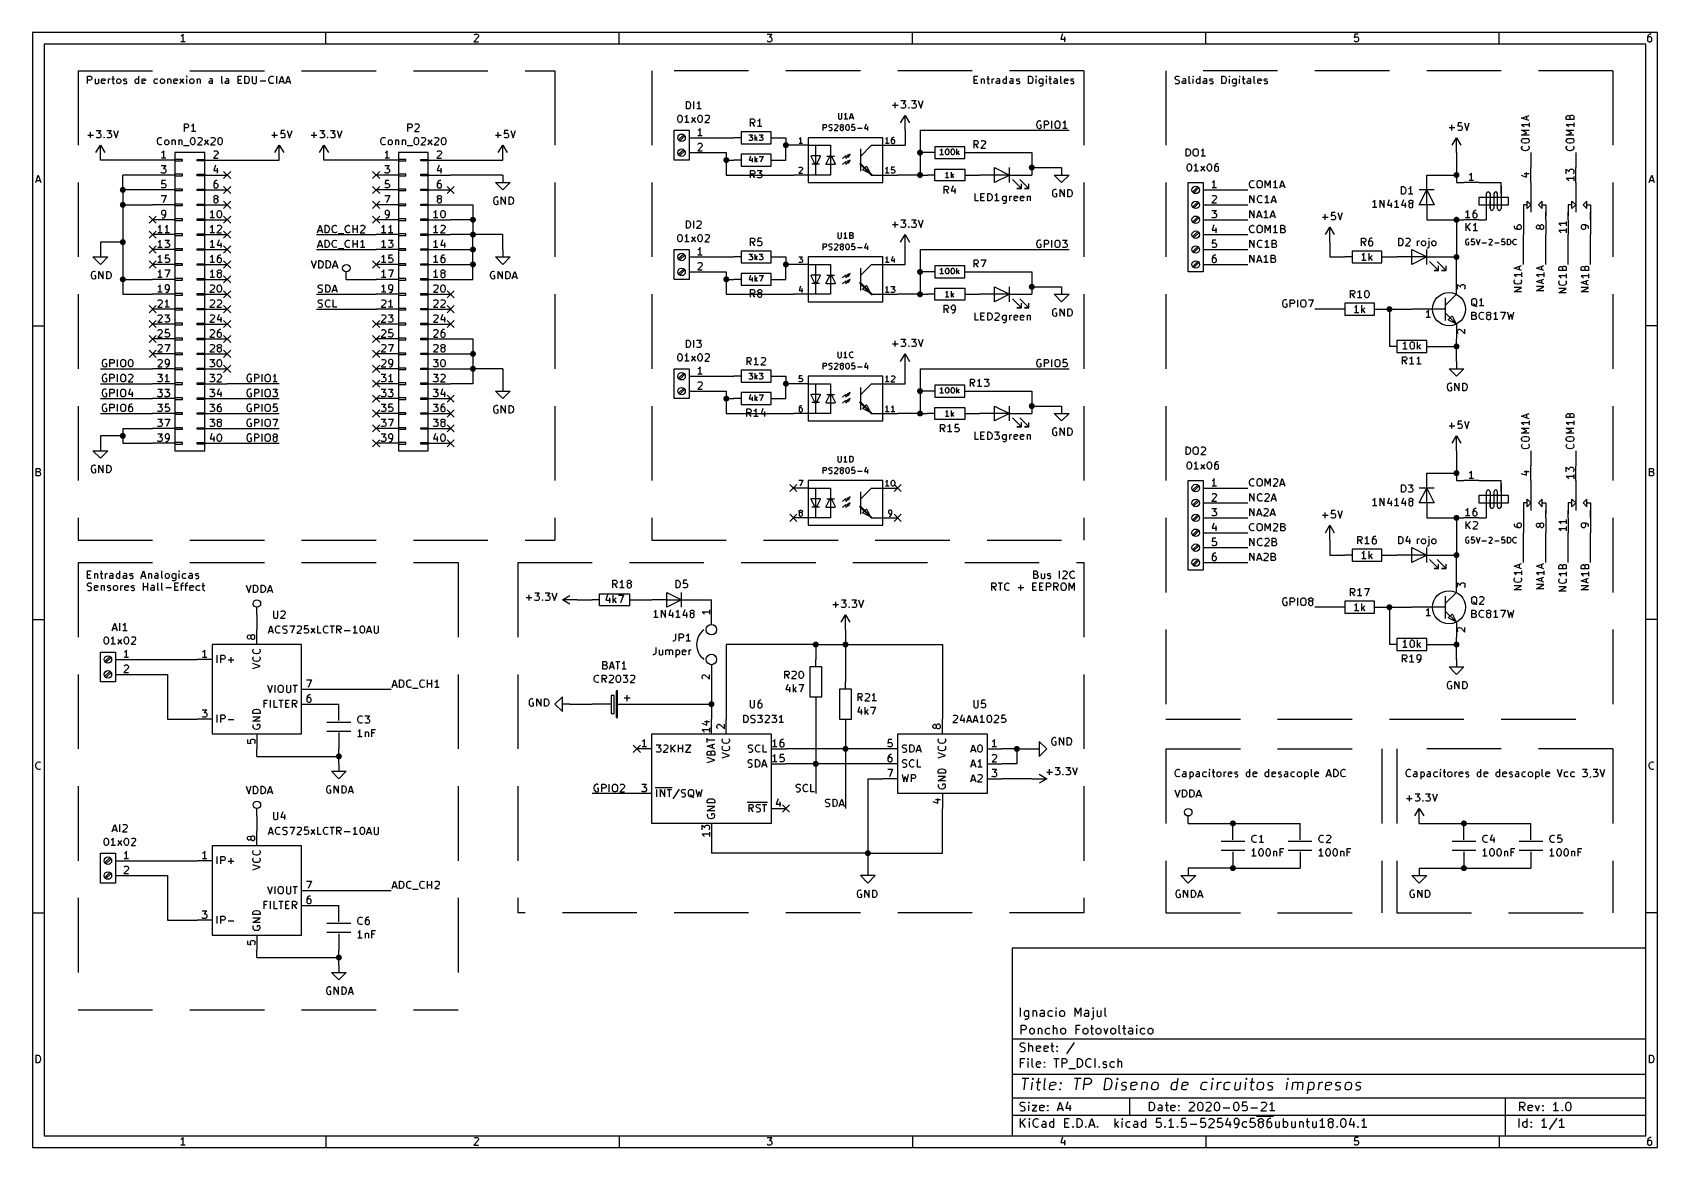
# Model space of a CAD drawing. Extents: x 0.4 to 11.3, y -7.9 to -0.4.
import ezdxf

# ---------------------------------------------------------------- set-up
doc = ezdxf.new("R2010")
doc.units = 0
doc.header["$MEASUREMENT"] = 0
doc.linetypes.add('DASHED', pattern=[0.75, 0.5, -0.25])
for name, color, linetype in [('BLACK', 7, 'CONTINUOUS'), ('BLUE2', 5, 'CONTINUOUS'), ('BLUE3', 171, 'CONTINUOUS'), ('CYAN2', 4, 'CONTINUOUS'), ('GREEN2', 3, 'CONTINUOUS'), ('LYELLOW', 51, 'CONTINUOUS'), ('RED2', 1, 'CONTINUOUS')]:
    doc.layers.add(name, color=color, linetype=linetype)

msp = doc.modelspace()

# ---------------------------------------------------------------- linework, layer by layer
at = {"layer": 'BLACK', "linetype": 'CONTINUOUS'}
for p, q in [((10.387, -0.968), (10.437, -0.951)), ((10.437, -0.985), (10.387, -0.968)), ((10.423, -0.98), (10.423, -0.956)), ((10.687, -0.961), (10.69, -0.956)), ((10.687, -0.977), (10.687, -0.961)), ((10.737, -0.977), (10.687, -0.977)), ((10.69, -0.956), (10.692, -0.954)), ((10.692, -0.954), (10.697, -0.951)), ((10.697, -0.951), (10.701, -0.951)), ((10.701, -0.951), (10.706, -0.954)), ((10.706, -0.954), (10.709, -0.956)), ((10.709, -0.956), (10.711, -0.961)), ((10.711, -0.961), (10.713, -0.954)), ((10.711, -0.961), (10.711, -0.977)), ((10.713, -0.954), (10.716, -0.951)), ((10.716, -0.951), (10.72, -0.949)), ((10.72, -0.949), (10.728, -0.949)), ((10.728, -0.949), (10.732, -0.951)), ((10.732, -0.951), (10.735, -0.954)), ((10.735, -0.954), (10.737, -0.958)), ((10.737, -0.958), (10.737, -0.977)), ((7.135, -0.999), (7.132, -1.009)), ((7.132, -1.009), (7.132, -1.016)), ((7.132, -1.016), (7.135, -1.025)), ((7.137, -0.994), (7.135, -0.999)), ((7.135, -1.025), (7.137, -1.03)), ((7.142, -0.99), (7.137, -0.994)), ((7.137, -1.03), (7.142, -1.035)), ((7.149, -0.987), (7.142, -0.99)), ((7.142, -1.035), (7.149, -1.037)), ((7.156, -0.987), (7.149, -0.987)), ((7.149, -1.037), (7.154, -1.037)), ((7.163, -1.016), (7.154, -1.016)), ((7.154, -1.037), (7.161, -1.035)), ((7.161, -0.99), (7.156, -0.987)), ((7.161, -1.035), (7.163, -1.032)), ((7.163, -1.032), (7.163, -1.016)), ((7.185, -1.037), (7.185, -0.987)), ((7.185, -0.987), (7.204, -0.987)), ((7.204, -1.013), (7.185, -1.013)), ((7.204, -0.987), (7.208, -0.99)), ((7.208, -1.011), (7.204, -1.013)), ((7.208, -0.99), (7.211, -0.992)), ((7.211, -1.009), (7.208, -1.011)), ((7.211, -0.992), (7.213, -0.997)), ((7.213, -1.004), (7.211, -1.009)), ((7.213, -0.997), (7.213, -1.004)), ((7.235, -1.037), (7.235, -0.987)), ((7.256, -1.004), (7.258, -0.994)), ((7.256, -1.02), (7.256, -1.004)), ((7.258, -1.03), (7.256, -1.02)), ((7.258, -0.994), (7.263, -0.99)), ((7.263, -1.035), (7.258, -1.03)), ((7.263, -0.99), (7.268, -0.987)), ((7.268, -1.037), (7.263, -1.035)), ((7.268, -0.987), (7.277, -0.987)), ((7.277, -1.037), (7.268, -1.037)), ((7.277, -0.987), (7.282, -0.99)), ((7.282, -1.035), (7.277, -1.037)), ((7.282, -0.99), (7.287, -0.994)), ((7.287, -1.03), (7.282, -1.035)), ((7.287, -0.994), (7.289, -1.004)), ((7.289, -1.02), (7.287, -1.03)), ((7.289, -1.004), (7.289, -1.02)), ((7.313, -0.999), (7.308, -1.001)), ((7.337, -1.037), (7.308, -1.037)), ((7.318, -0.994), (7.313, -0.999)), ((7.323, -0.987), (7.318, -0.994)), ((7.323, -1.037), (7.323, -0.987)), ((10.437, -1.013), (10.387, -1.013)), ((10.387, -1.013), (10.394, -1.018)), ((10.423, -1.066), (10.387, -1.049)), ((10.387, -1.049), (10.437, -1.049)), ((10.387, -1.082), (10.423, -1.066)), ((10.437, -1.082), (10.387, -1.082)), ((10.394, -1.018), (10.399, -1.023)), ((10.399, -1.023), (10.401, -1.027)), ((10.437, -0.999), (10.437, -1.027)), ((10.737, -1.013), (10.687, -1.013)), ((10.687, -1.013), (10.694, -1.018)), ((10.723, -1.066), (10.687, -1.049)), ((10.687, -1.049), (10.737, -1.049)), ((10.687, -1.082), (10.723, -1.066)), ((10.737, -1.082), (10.687, -1.082)), ((10.694, -1.018), (10.699, -1.023)), ((10.699, -1.023), (10.701, -1.027)), ((10.737, -0.999), (10.737, -1.027)), ((10.387, -1.116), (10.39, -1.111)), ((10.387, -1.125), (10.387, -1.116)), ((10.39, -1.13), (10.387, -1.125)), ((10.387, -1.166), (10.39, -1.158)), ((10.387, -1.17), (10.387, -1.166)), ((10.39, -1.177), (10.387, -1.17)), ((10.39, -1.111), (10.394, -1.106)), ((10.394, -1.135), (10.39, -1.13)), ((10.39, -1.158), (10.392, -1.156)), ((10.394, -1.182), (10.39, -1.177)), ((10.394, -1.106), (10.404, -1.104)), ((10.404, -1.137), (10.394, -1.135)), ((10.399, -1.185), (10.394, -1.182)), ((10.409, -1.187), (10.399, -1.185)), ((10.404, -1.104), (10.42, -1.104)), ((10.42, -1.137), (10.404, -1.137)), ((10.416, -1.187), (10.409, -1.187)), ((10.425, -1.185), (10.416, -1.187)), ((10.42, -1.104), (10.43, -1.106)), ((10.43, -1.135), (10.42, -1.137)), ((10.43, -1.182), (10.425, -1.185)), ((10.43, -1.106), (10.435, -1.111)), ((10.435, -1.13), (10.43, -1.135)), ((10.435, -1.177), (10.43, -1.182)), ((10.432, -1.156), (10.435, -1.158)), ((10.435, -1.111), (10.437, -1.116)), ((10.437, -1.125), (10.435, -1.13)), ((10.435, -1.158), (10.437, -1.166)), ((10.437, -1.17), (10.435, -1.177)), ((10.437, -1.116), (10.437, -1.125)), ((10.437, -1.166), (10.437, -1.17)), ((10.687, -1.116), (10.69, -1.111)), ((10.687, -1.125), (10.687, -1.116)), ((10.69, -1.13), (10.687, -1.125)), ((10.687, -1.166), (10.69, -1.158)), ((10.687, -1.17), (10.687, -1.166)), ((10.69, -1.177), (10.687, -1.17)), ((10.69, -1.111), (10.694, -1.106)), ((10.694, -1.135), (10.69, -1.13)), ((10.69, -1.158), (10.692, -1.156)), ((10.694, -1.182), (10.69, -1.177)), ((10.694, -1.106), (10.704, -1.104)), ((10.704, -1.137), (10.694, -1.135)), ((10.699, -1.185), (10.694, -1.182)), ((10.709, -1.187), (10.699, -1.185)), ((10.704, -1.104), (10.72, -1.104)), ((10.72, -1.137), (10.704, -1.137)), ((10.716, -1.187), (10.709, -1.187)), ((10.725, -1.185), (10.716, -1.187)), ((10.72, -1.104), (10.73, -1.106)), ((10.73, -1.135), (10.72, -1.137)), ((10.73, -1.182), (10.725, -1.185)), ((10.73, -1.106), (10.735, -1.111)), ((10.735, -1.13), (10.73, -1.135)), ((10.735, -1.177), (10.73, -1.182)), ((10.732, -1.156), (10.735, -1.158)), ((10.735, -1.111), (10.737, -1.116)), ((10.737, -1.125), (10.735, -1.13)), ((10.735, -1.158), (10.737, -1.166)), ((10.737, -1.17), (10.735, -1.177)), ((10.737, -1.116), (10.737, -1.125)), ((10.737, -1.166), (10.737, -1.17)), ((8.562, -1.409), (8.564, -1.399)), ((8.562, -1.416), (8.562, -1.409)), ((8.564, -1.425), (8.562, -1.416)), ((8.564, -1.399), (8.567, -1.394)), ((8.567, -1.394), (8.572, -1.39)), ((8.572, -1.39), (8.579, -1.387)), ((8.579, -1.387), (8.583, -1.387)), ((8.583, -1.387), (8.591, -1.39)), ((8.591, -1.39), (8.593, -1.392)), ((8.612, -1.404), (8.614, -1.394)), ((8.612, -1.42), (8.612, -1.404)), ((8.614, -1.394), (8.619, -1.39)), ((8.619, -1.39), (8.624, -1.387)), ((8.624, -1.387), (8.633, -1.387)), ((8.633, -1.387), (8.638, -1.39)), ((8.638, -1.39), (8.643, -1.394)), ((8.643, -1.394), (8.645, -1.404)), ((8.645, -1.404), (8.645, -1.42)), ((8.667, -1.437), (8.667, -1.387)), ((8.667, -1.387), (8.683, -1.423)), ((8.683, -1.423), (8.7, -1.387)), ((8.7, -1.387), (8.7, -1.437)), ((8.726, -1.399), (8.722, -1.401)), ((8.731, -1.394), (8.726, -1.399)), ((8.736, -1.387), (8.731, -1.394)), ((8.736, -1.437), (8.736, -1.387)), ((8.764, -1.437), (8.781, -1.387)), ((8.781, -1.387), (8.798, -1.437)), ((8.567, -1.43), (8.564, -1.425)), ((8.564, -1.537), (8.564, -1.487)), ((8.564, -1.487), (8.593, -1.537)), ((8.572, -1.435), (8.567, -1.43)), ((8.579, -1.437), (8.572, -1.435)), ((8.583, -1.437), (8.579, -1.437)), ((8.591, -1.435), (8.583, -1.437)), ((8.593, -1.432), (8.591, -1.435)), ((8.593, -1.537), (8.593, -1.487)), ((8.614, -1.43), (8.612, -1.42)), ((8.619, -1.435), (8.614, -1.43)), ((8.614, -1.509), (8.617, -1.499)), ((8.614, -1.516), (8.614, -1.509)), ((8.617, -1.525), (8.614, -1.516)), ((8.617, -1.499), (8.619, -1.494)), ((8.619, -1.53), (8.617, -1.525)), ((8.624, -1.437), (8.619, -1.435)), ((8.619, -1.494), (8.624, -1.49)), ((8.633, -1.437), (8.624, -1.437)), ((8.624, -1.49), (8.631, -1.487)), ((8.631, -1.487), (8.636, -1.487)), ((8.638, -1.435), (8.633, -1.437)), ((8.636, -1.487), (8.643, -1.49)), ((8.643, -1.43), (8.638, -1.435)), ((8.645, -1.42), (8.643, -1.43)), ((8.643, -1.49), (8.645, -1.492)), ((8.669, -1.499), (8.664, -1.501)), ((8.674, -1.494), (8.669, -1.499)), ((8.679, -1.487), (8.674, -1.494)), ((8.679, -1.537), (8.679, -1.487)), ((8.707, -1.537), (8.724, -1.487)), ((8.712, -1.523), (8.736, -1.523)), ((8.75, -1.437), (8.722, -1.437)), ((8.724, -1.487), (8.741, -1.537)), ((8.769, -1.423), (8.793, -1.423)), ((8.564, -1.637), (8.564, -1.587)), ((8.564, -1.587), (8.593, -1.637)), ((8.593, -1.637), (8.593, -1.587)), ((8.61, -1.637), (8.626, -1.587)), ((8.614, -1.623), (8.638, -1.623)), ((8.624, -1.535), (8.619, -1.53)), ((8.631, -1.537), (8.624, -1.535)), ((8.626, -1.587), (8.643, -1.637)), ((8.636, -1.537), (8.631, -1.537)), ((8.643, -1.535), (8.636, -1.537)), ((8.645, -1.532), (8.643, -1.535)), ((8.662, -1.599), (8.657, -1.601)), ((8.667, -1.594), (8.662, -1.599)), ((8.693, -1.537), (8.664, -1.537)), ((8.672, -1.587), (8.667, -1.594)), ((8.672, -1.637), (8.672, -1.587)), ((8.7, -1.637), (8.717, -1.587)), ((8.705, -1.623), (8.729, -1.623)), ((8.717, -1.587), (8.733, -1.637)), ((2.307, -1.737), (2.324, -1.687)), ((2.312, -1.723), (2.336, -1.723)), ((2.324, -1.687), (2.341, -1.737)), ((2.357, -1.737), (2.357, -1.687)), ((2.357, -1.687), (2.369, -1.687)), ((2.369, -1.737), (2.357, -1.737)), ((2.369, -1.687), (2.376, -1.69)), ((2.376, -1.735), (2.369, -1.737)), ((2.376, -1.69), (2.381, -1.694)), ((2.381, -1.73), (2.376, -1.735)), ((2.381, -1.694), (2.383, -1.699)), ((2.383, -1.725), (2.381, -1.73)), ((2.383, -1.699), (2.386, -1.709)), ((2.386, -1.716), (2.383, -1.725)), ((2.386, -1.709), (2.386, -1.716)), ((2.405, -1.709), (2.407, -1.699)), ((2.405, -1.716), (2.405, -1.709)), ((2.407, -1.725), (2.405, -1.716)), ((2.407, -1.699), (2.41, -1.694)), ((2.41, -1.73), (2.407, -1.725)), ((2.41, -1.694), (2.414, -1.69)), ((2.414, -1.735), (2.41, -1.73)), ((2.414, -1.69), (2.422, -1.687)), ((2.422, -1.737), (2.414, -1.735)), ((2.422, -1.687), (2.426, -1.687)), ((2.426, -1.737), (2.422, -1.737)), ((2.426, -1.687), (2.433, -1.69)), ((2.433, -1.735), (2.426, -1.737)), ((2.433, -1.69), (2.436, -1.692)), ((2.436, -1.732), (2.433, -1.735)), ((2.445, -1.742), (2.483, -1.742)), ((2.493, -1.709), (2.495, -1.699)), ((2.493, -1.716), (2.493, -1.709)), ((2.495, -1.725), (2.493, -1.716)), ((2.495, -1.699), (2.498, -1.694)), ((2.498, -1.73), (2.495, -1.725)), ((2.498, -1.694), (2.503, -1.69)), ((2.503, -1.735), (2.498, -1.73)), ((2.503, -1.69), (2.51, -1.687)), ((2.51, -1.737), (2.503, -1.735)), ((2.51, -1.687), (2.514, -1.687)), ((2.514, -1.737), (2.51, -1.737)), ((2.514, -1.687), (2.522, -1.69)), ((2.522, -1.735), (2.514, -1.737)), ((2.522, -1.69), (2.524, -1.692)), ((2.524, -1.732), (2.522, -1.735)), ((2.545, -1.737), (2.545, -1.687)), ((2.545, -1.711), (2.574, -1.711)), ((2.574, -1.737), (2.574, -1.687)), ((2.622, -1.709), (2.593, -1.737)), ((2.593, -1.737), (2.624, -1.737)), ((2.595, -1.692), (2.598, -1.69)), ((2.598, -1.69), (2.603, -1.687)), ((2.603, -1.687), (2.614, -1.687)), ((2.614, -1.687), (2.619, -1.69)), ((2.619, -1.69), (2.622, -1.692)), ((2.622, -1.692), (2.624, -1.697)), ((2.624, -1.701), (2.622, -1.709)), ((2.624, -1.697), (2.624, -1.701)), ((8.562, -1.709), (8.564, -1.699)), ((8.562, -1.716), (8.562, -1.709)), ((8.564, -1.725), (8.562, -1.716)), ((8.564, -1.699), (8.567, -1.694)), ((8.567, -1.73), (8.564, -1.725)), ((8.567, -1.694), (8.572, -1.69)), ((8.572, -1.735), (8.567, -1.73)), ((8.572, -1.69), (8.579, -1.687)), ((8.579, -1.737), (8.572, -1.735)), ((8.579, -1.687), (8.583, -1.687)), ((8.583, -1.737), (8.579, -1.737)), ((8.583, -1.687), (8.591, -1.69)), ((8.591, -1.735), (8.583, -1.737)), ((8.591, -1.69), (8.593, -1.692)), ((8.593, -1.732), (8.591, -1.735)), ((8.612, -1.704), (8.614, -1.694)), ((8.612, -1.72), (8.612, -1.704)), ((8.614, -1.73), (8.612, -1.72)), ((8.614, -1.694), (8.619, -1.69)), ((8.619, -1.735), (8.614, -1.73)), ((8.619, -1.69), (8.624, -1.687)), ((8.624, -1.737), (8.619, -1.735)), ((8.624, -1.687), (8.633, -1.687)), ((8.633, -1.737), (8.624, -1.737)), ((8.633, -1.687), (8.638, -1.69)), ((8.638, -1.735), (8.633, -1.737)), ((8.638, -1.69), (8.643, -1.694)), ((8.643, -1.73), (8.638, -1.735)), ((8.643, -1.694), (8.645, -1.704)), ((8.645, -1.72), (8.643, -1.73)), ((8.645, -1.704), (8.645, -1.72)), ((8.686, -1.637), (8.657, -1.637)), ((8.667, -1.737), (8.667, -1.687)), ((8.667, -1.687), (8.683, -1.723)), ((8.683, -1.723), (8.7, -1.687)), ((8.7, -1.687), (8.7, -1.737)), ((8.726, -1.699), (8.722, -1.701)), ((8.75, -1.737), (8.722, -1.737)), ((8.731, -1.694), (8.726, -1.699)), ((8.736, -1.687), (8.731, -1.694)), ((8.736, -1.737), (8.736, -1.687)), ((8.772, -1.737), (8.772, -1.687)), ((8.772, -1.687), (8.788, -1.687)), ((8.788, -1.711), (8.772, -1.711)), ((8.791, -1.737), (8.772, -1.737)), ((8.788, -1.687), (8.793, -1.69)), ((8.793, -1.709), (8.788, -1.711)), ((8.788, -1.711), (8.795, -1.713)), ((8.795, -1.735), (8.791, -1.737)), ((8.793, -1.69), (8.795, -1.692)), ((8.795, -1.706), (8.793, -1.709)), ((8.795, -1.692), (8.798, -1.697)), ((8.798, -1.701), (8.795, -1.706)), ((8.795, -1.713), (8.798, -1.716)), ((8.798, -1.732), (8.795, -1.735)), ((8.798, -1.697), (8.798, -1.701)), ((8.798, -1.716), (8.8, -1.72)), ((8.8, -1.728), (8.798, -1.732)), ((8.8, -1.72), (8.8, -1.728)), ((2.307, -1.837), (2.324, -1.787)), ((2.312, -1.823), (2.336, -1.823)), ((2.324, -1.787), (2.341, -1.837)), ((2.357, -1.837), (2.357, -1.787)), ((2.357, -1.787), (2.369, -1.787)), ((2.369, -1.837), (2.357, -1.837)), ((2.369, -1.787), (2.376, -1.79)), ((2.376, -1.835), (2.369, -1.837)), ((2.376, -1.79), (2.381, -1.794)), ((2.381, -1.83), (2.376, -1.835)), ((2.381, -1.794), (2.383, -1.799)), ((2.383, -1.825), (2.381, -1.83)), ((2.383, -1.799), (2.386, -1.809)), ((2.386, -1.816), (2.383, -1.825)), ((2.386, -1.809), (2.386, -1.816)), ((2.405, -1.809), (2.407, -1.799)), ((2.405, -1.816), (2.405, -1.809)), ((2.407, -1.825), (2.405, -1.816)), ((2.407, -1.799), (2.41, -1.794)), ((2.41, -1.83), (2.407, -1.825)), ((2.41, -1.794), (2.414, -1.79)), ((2.414, -1.835), (2.41, -1.83)), ((2.414, -1.79), (2.422, -1.787)), ((2.422, -1.837), (2.414, -1.835)), ((2.422, -1.787), (2.426, -1.787)), ((2.426, -1.837), (2.422, -1.837)), ((2.426, -1.787), (2.433, -1.79)), ((2.433, -1.835), (2.426, -1.837)), ((2.433, -1.79), (2.436, -1.792)), ((2.436, -1.832), (2.433, -1.835)), ((2.445, -1.842), (2.483, -1.842)), ((2.493, -1.809), (2.495, -1.799)), ((2.493, -1.816), (2.493, -1.809)), ((2.495, -1.825), (2.493, -1.816)), ((2.495, -1.799), (2.498, -1.794)), ((2.498, -1.83), (2.495, -1.825)), ((2.498, -1.794), (2.503, -1.79)), ((2.503, -1.835), (2.498, -1.83)), ((2.503, -1.79), (2.51, -1.787)), ((2.51, -1.837), (2.503, -1.835)), ((2.51, -1.787), (2.514, -1.787)), ((2.514, -1.837), (2.51, -1.837)), ((2.514, -1.787), (2.522, -1.79)), ((2.522, -1.835), (2.514, -1.837)), ((2.522, -1.79), (2.524, -1.792)), ((2.524, -1.832), (2.522, -1.835)), ((2.545, -1.837), (2.545, -1.787)), ((2.545, -1.811), (2.574, -1.811)), ((2.574, -1.837), (2.574, -1.787)), ((2.6, -1.799), (2.595, -1.801)), ((2.624, -1.837), (2.595, -1.837)), ((2.605, -1.794), (2.6, -1.799)), ((2.61, -1.787), (2.605, -1.794)), ((2.61, -1.837), (2.61, -1.787)), ((7.135, -1.799), (7.132, -1.809)), ((7.132, -1.809), (7.132, -1.816)), ((7.132, -1.816), (7.135, -1.825)), ((7.137, -1.794), (7.135, -1.799)), ((7.135, -1.825), (7.137, -1.83)), ((7.142, -1.79), (7.137, -1.794)), ((7.137, -1.83), (7.142, -1.835)), ((7.149, -1.787), (7.142, -1.79)), ((7.142, -1.835), (7.149, -1.837)), ((7.156, -1.787), (7.149, -1.787)), ((7.149, -1.837), (7.154, -1.837)), ((7.163, -1.816), (7.154, -1.816)), ((7.154, -1.837), (7.161, -1.835)), ((7.161, -1.79), (7.156, -1.787)), ((7.161, -1.835), (7.163, -1.832)), ((7.163, -1.832), (7.163, -1.816)), ((7.185, -1.837), (7.185, -1.787)), ((7.185, -1.787), (7.204, -1.787)), ((7.204, -1.813), (7.185, -1.813)), ((7.204, -1.787), (7.208, -1.79)), ((7.208, -1.811), (7.204, -1.813)), ((7.208, -1.79), (7.211, -1.792)), ((7.211, -1.809), (7.208, -1.811)), ((7.211, -1.792), (7.213, -1.797)), ((7.213, -1.804), (7.211, -1.809)), ((7.213, -1.797), (7.213, -1.804)), ((7.235, -1.837), (7.235, -1.787)), ((7.256, -1.804), (7.258, -1.794)), ((7.256, -1.82), (7.256, -1.804)), ((7.258, -1.83), (7.256, -1.82)), ((7.258, -1.794), (7.263, -1.79)), ((7.263, -1.835), (7.258, -1.83)), ((7.263, -1.79), (7.268, -1.787)), ((7.268, -1.837), (7.263, -1.835)), ((7.268, -1.787), (7.277, -1.787)), ((7.277, -1.837), (7.268, -1.837)), ((7.277, -1.787), (7.282, -1.79)), ((7.282, -1.835), (7.277, -1.837)), ((7.282, -1.79), (7.287, -1.794)), ((7.287, -1.83), (7.282, -1.835)), ((7.287, -1.794), (7.289, -1.804)), ((7.289, -1.82), (7.287, -1.83)), ((7.289, -1.804), (7.289, -1.82)), ((7.306, -1.787), (7.337, -1.787)), ((7.308, -1.835), (7.306, -1.832)), ((7.313, -1.837), (7.308, -1.835)), ((7.327, -1.837), (7.313, -1.837)), ((7.337, -1.787), (7.32, -1.806)), ((7.32, -1.806), (7.327, -1.806)), ((7.327, -1.806), (7.332, -1.809)), ((7.332, -1.835), (7.327, -1.837)), ((7.332, -1.809), (7.335, -1.811)), ((7.335, -1.832), (7.332, -1.835)), ((7.335, -1.811), (7.337, -1.816)), ((7.337, -1.828), (7.335, -1.832)), ((7.337, -1.816), (7.337, -1.828)), ((8.564, -1.837), (8.564, -1.787)), ((8.564, -1.787), (8.593, -1.837)), ((8.593, -1.837), (8.593, -1.787)), ((8.614, -1.809), (8.617, -1.799)), ((8.614, -1.816), (8.614, -1.809)), ((8.617, -1.825), (8.614, -1.816)), ((8.617, -1.799), (8.619, -1.794)), ((8.619, -1.83), (8.617, -1.825)), ((8.619, -1.794), (8.624, -1.79)), ((8.624, -1.835), (8.619, -1.83)), ((8.624, -1.79), (8.631, -1.787)), ((8.631, -1.837), (8.624, -1.835)), ((8.631, -1.787), (8.636, -1.787)), ((8.636, -1.837), (8.631, -1.837)), ((8.636, -1.787), (8.643, -1.79)), ((8.643, -1.835), (8.636, -1.837)), ((8.643, -1.79), (8.645, -1.792)), ((8.645, -1.832), (8.643, -1.835)), ((8.669, -1.799), (8.664, -1.801)), ((8.693, -1.837), (8.664, -1.837)), ((8.674, -1.794), (8.669, -1.799)), ((8.679, -1.787), (8.674, -1.794)), ((8.679, -1.837), (8.679, -1.787)), ((8.714, -1.837), (8.714, -1.787)), ((8.714, -1.787), (8.731, -1.787)), ((8.731, -1.811), (8.714, -1.811)), ((8.733, -1.837), (8.714, -1.837)), ((8.731, -1.787), (8.736, -1.79)), ((8.736, -1.809), (8.731, -1.811)), ((8.731, -1.811), (8.738, -1.813)), ((8.738, -1.835), (8.733, -1.837)), ((8.736, -1.79), (8.738, -1.792)), ((8.738, -1.806), (8.736, -1.809)), ((8.738, -1.792), (8.741, -1.797)), ((8.741, -1.801), (8.738, -1.806)), ((8.738, -1.813), (8.741, -1.816)), ((8.741, -1.832), (8.738, -1.835)), ((8.741, -1.797), (8.741, -1.801)), ((8.741, -1.816), (8.743, -1.82)), ((8.743, -1.828), (8.741, -1.832)), ((8.743, -1.82), (8.743, -1.828)), ((8.564, -1.937), (8.564, -1.887)), ((8.564, -1.887), (8.593, -1.937)), ((8.593, -1.937), (8.593, -1.887)), ((8.61, -1.937), (8.626, -1.887)), ((8.614, -1.923), (8.638, -1.923)), ((8.626, -1.887), (8.643, -1.937)), ((8.662, -1.899), (8.657, -1.901)), ((8.686, -1.937), (8.657, -1.937)), ((8.667, -1.894), (8.662, -1.899)), ((8.672, -1.887), (8.667, -1.894)), ((8.672, -1.937), (8.672, -1.887)), ((8.707, -1.937), (8.707, -1.887)), ((8.707, -1.887), (8.724, -1.887)), ((8.724, -1.911), (8.707, -1.911)), ((8.726, -1.937), (8.707, -1.937)), ((8.724, -1.887), (8.729, -1.89)), ((8.729, -1.909), (8.724, -1.911)), ((8.724, -1.911), (8.731, -1.913)), ((8.731, -1.935), (8.726, -1.937)), ((8.729, -1.89), (8.731, -1.892)), ((8.731, -1.906), (8.729, -1.909)), ((8.731, -1.892), (8.733, -1.897)), ((8.733, -1.901), (8.731, -1.906)), ((8.731, -1.913), (8.733, -1.916)), ((8.733, -1.932), (8.731, -1.935)), ((8.733, -1.897), (8.733, -1.901)), ((8.733, -1.916), (8.736, -1.92)), ((8.736, -1.928), (8.733, -1.932)), ((8.736, -1.92), (8.736, -1.928)), ((10.337, -1.974), (10.387, -1.957)), ((10.373, -1.986), (10.373, -1.962)), ((10.487, -1.974), (10.537, -1.957)), ((10.523, -1.986), (10.523, -1.962)), ((10.666, -1.964), (10.67, -1.962)), ((10.67, -1.962), (10.678, -1.962)), ((10.678, -1.962), (10.682, -1.964)), ((10.816, -1.964), (10.82, -1.962)), ((10.82, -1.962), (10.828, -1.962)), ((10.828, -1.962), (10.832, -1.964)), ((10.387, -1.991), (10.337, -1.974)), ((10.387, -2.019), (10.337, -2.019)), ((10.337, -2.019), (10.344, -2.024)), ((10.337, -2.062), (10.34, -2.055)), ((10.337, -2.067), (10.337, -2.062)), ((10.34, -2.074), (10.337, -2.067)), ((10.34, -2.055), (10.342, -2.053)), ((10.344, -2.024), (10.349, -2.029)), ((10.349, -2.029), (10.351, -2.033)), ((10.382, -2.053), (10.385, -2.055)), ((10.385, -2.055), (10.387, -2.062)), ((10.387, -2.067), (10.385, -2.074)), ((10.387, -2.005), (10.387, -2.033)), ((10.387, -2.062), (10.387, -2.067)), ((10.537, -1.991), (10.487, -1.974)), ((10.537, -2.019), (10.487, -2.019)), ((10.487, -2.019), (10.494, -2.024)), ((10.487, -2.064), (10.537, -2.048)), ((10.537, -2.081), (10.487, -2.064)), ((10.494, -2.024), (10.499, -2.029)), ((10.499, -2.029), (10.501, -2.033)), ((10.523, -2.076), (10.523, -2.053)), ((10.537, -2.005), (10.537, -2.033)), ((10.637, -1.974), (10.64, -1.969)), ((10.637, -1.991), (10.637, -1.974)), ((10.687, -1.991), (10.637, -1.991)), ((10.687, -2.026), (10.637, -2.026)), ((10.637, -2.026), (10.644, -2.031)), ((10.637, -2.069), (10.64, -2.062)), ((10.637, -2.074), (10.637, -2.069)), ((10.64, -1.969), (10.642, -1.967)), ((10.64, -2.062), (10.642, -2.06)), ((10.642, -1.967), (10.647, -1.964)), ((10.644, -2.031), (10.649, -2.036)), ((10.647, -1.964), (10.651, -1.964)), ((10.649, -2.036), (10.651, -2.041)), ((10.651, -1.964), (10.656, -1.967)), ((10.656, -1.967), (10.659, -1.969)), ((10.659, -1.969), (10.661, -1.974)), ((10.661, -1.974), (10.663, -1.967)), ((10.661, -1.974), (10.661, -1.991)), ((10.663, -1.967), (10.666, -1.964)), ((10.682, -1.964), (10.685, -1.967)), ((10.682, -2.06), (10.685, -2.062)), ((10.685, -1.967), (10.687, -1.972)), ((10.685, -2.062), (10.687, -2.069)), ((10.687, -1.972), (10.687, -1.991)), ((10.687, -2.012), (10.687, -2.041)), ((10.687, -2.069), (10.687, -2.074)), ((10.787, -1.974), (10.79, -1.969)), ((10.787, -1.991), (10.787, -1.974)), ((10.837, -1.991), (10.787, -1.991)), ((10.837, -2.026), (10.787, -2.026)), ((10.787, -2.026), (10.794, -2.031)), ((10.787, -2.072), (10.837, -2.055)), ((10.79, -1.969), (10.792, -1.967)), ((10.792, -1.967), (10.797, -1.964)), ((10.794, -2.031), (10.799, -2.036)), ((10.797, -1.964), (10.801, -1.964)), ((10.799, -2.036), (10.801, -2.041)), ((10.801, -1.964), (10.806, -1.967)), ((10.806, -1.967), (10.809, -1.969)), ((10.809, -1.969), (10.811, -1.974)), ((10.811, -1.974), (10.813, -1.967)), ((10.811, -1.974), (10.811, -1.991)), ((10.813, -1.967), (10.816, -1.964)), ((10.823, -2.083), (10.823, -2.06)), ((10.832, -1.964), (10.835, -1.967)), ((10.835, -1.967), (10.837, -1.972)), ((10.837, -1.972), (10.837, -1.991)), ((10.837, -2.012), (10.837, -2.041)), ((2.312, -2.097), (2.314, -2.092)), ((2.312, -2.101), (2.312, -2.097)), ((2.314, -2.106), (2.312, -2.101)), ((2.312, -2.135), (2.319, -2.137)), ((2.314, -2.092), (2.317, -2.09)), ((2.317, -2.109), (2.314, -2.106)), ((2.317, -2.09), (2.322, -2.087)), ((2.322, -2.111), (2.317, -2.109)), ((2.319, -2.137), (2.331, -2.137)), ((2.322, -2.087), (2.333, -2.087)), ((2.331, -2.113), (2.322, -2.111)), ((2.336, -2.116), (2.331, -2.113)), ((2.331, -2.137), (2.336, -2.135)), ((2.333, -2.087), (2.341, -2.09)), ((2.338, -2.118), (2.336, -2.116)), ((2.336, -2.135), (2.338, -2.132)), ((2.341, -2.123), (2.338, -2.118)), ((2.338, -2.132), (2.341, -2.128)), ((2.341, -2.128), (2.341, -2.123)), ((2.362, -2.137), (2.362, -2.087)), ((2.362, -2.087), (2.374, -2.087)), ((2.374, -2.137), (2.362, -2.137)), ((2.374, -2.087), (2.381, -2.09)), ((2.381, -2.135), (2.374, -2.137)), ((2.381, -2.09), (2.386, -2.094)), ((2.386, -2.13), (2.381, -2.135)), ((2.386, -2.094), (2.388, -2.099)), ((2.388, -2.125), (2.386, -2.13)), ((2.388, -2.099), (2.391, -2.109)), ((2.391, -2.116), (2.388, -2.125)), ((2.391, -2.109), (2.391, -2.116)), ((2.405, -2.137), (2.422, -2.087)), ((2.41, -2.123), (2.433, -2.123)), ((2.422, -2.087), (2.438, -2.137)), ((10.337, -2.133), (10.387, -2.105)), ((10.387, -2.105), (10.337, -2.105)), ((10.387, -2.133), (10.337, -2.133)), ((10.344, -2.079), (10.34, -2.074)), ((10.349, -2.081), (10.344, -2.079)), ((10.359, -2.083), (10.349, -2.081)), ((10.366, -2.083), (10.359, -2.083)), ((10.375, -2.081), (10.366, -2.083)), ((10.38, -2.079), (10.375, -2.081)), ((10.385, -2.074), (10.38, -2.079)), ((10.487, -2.126), (10.537, -2.098)), ((10.537, -2.098), (10.487, -2.098)), ((10.537, -2.126), (10.487, -2.126)), ((10.64, -2.081), (10.637, -2.074)), ((10.637, -2.141), (10.687, -2.112)), ((10.687, -2.112), (10.637, -2.112)), ((10.687, -2.141), (10.637, -2.141)), ((10.644, -2.086), (10.64, -2.081)), ((10.649, -2.088), (10.644, -2.086)), ((10.659, -2.091), (10.649, -2.088)), ((10.666, -2.091), (10.659, -2.091)), ((10.675, -2.088), (10.666, -2.091)), ((10.68, -2.086), (10.675, -2.088)), ((10.685, -2.081), (10.68, -2.086)), ((10.687, -2.074), (10.685, -2.081)), ((10.837, -2.088), (10.787, -2.072)), ((10.787, -2.133), (10.837, -2.105)), ((10.837, -2.105), (10.787, -2.105)), ((10.837, -2.133), (10.787, -2.133)), ((2.312, -2.197), (2.314, -2.192)), ((2.312, -2.201), (2.312, -2.197)), ((2.314, -2.206), (2.312, -2.201)), ((2.312, -2.235), (2.319, -2.237)), ((2.314, -2.192), (2.317, -2.19)), ((2.317, -2.209), (2.314, -2.206)), ((2.317, -2.19), (2.322, -2.187)), ((2.322, -2.211), (2.317, -2.209)), ((2.319, -2.237), (2.331, -2.237)), ((2.322, -2.187), (2.333, -2.187)), ((2.331, -2.213), (2.322, -2.211)), ((2.336, -2.216), (2.331, -2.213)), ((2.331, -2.237), (2.336, -2.235)), ((2.333, -2.187), (2.341, -2.19)), ((2.338, -2.218), (2.336, -2.216)), ((2.336, -2.235), (2.338, -2.232)), ((2.341, -2.223), (2.338, -2.218)), ((2.338, -2.232), (2.341, -2.228)), ((2.341, -2.228), (2.341, -2.223)), ((2.36, -2.209), (2.362, -2.199)), ((2.36, -2.216), (2.36, -2.209)), ((2.362, -2.225), (2.36, -2.216)), ((2.362, -2.199), (2.364, -2.194)), ((2.364, -2.23), (2.362, -2.225)), ((2.364, -2.194), (2.369, -2.19)), ((2.369, -2.235), (2.364, -2.23)), ((2.369, -2.19), (2.376, -2.187)), ((2.376, -2.237), (2.369, -2.235)), ((2.376, -2.187), (2.381, -2.187)), ((2.381, -2.237), (2.376, -2.237)), ((2.381, -2.187), (2.388, -2.19)), ((2.388, -2.235), (2.381, -2.237)), ((2.388, -2.19), (2.391, -2.192)), ((2.391, -2.232), (2.388, -2.235)), ((2.412, -2.237), (2.412, -2.187)), ((2.436, -2.237), (2.412, -2.237)), ((8.785, -2.199), (8.782, -2.209)), ((8.782, -2.209), (8.782, -2.216)), ((8.782, -2.216), (8.785, -2.225)), ((8.787, -2.194), (8.785, -2.199)), ((8.785, -2.225), (8.787, -2.23)), ((8.792, -2.19), (8.787, -2.194)), ((8.787, -2.23), (8.792, -2.235)), ((8.799, -2.187), (8.792, -2.19)), ((8.792, -2.235), (8.799, -2.237)), ((8.806, -2.187), (8.799, -2.187)), ((8.799, -2.237), (8.804, -2.237)), ((8.813, -2.216), (8.804, -2.216)), ((8.804, -2.237), (8.811, -2.235)), ((8.811, -2.19), (8.806, -2.187)), ((8.811, -2.235), (8.813, -2.232)), ((8.813, -2.232), (8.813, -2.216)), ((8.835, -2.237), (8.835, -2.187)), ((8.835, -2.187), (8.854, -2.187)), ((8.854, -2.213), (8.835, -2.213)), ((8.854, -2.187), (8.858, -2.19)), ((8.858, -2.211), (8.854, -2.213)), ((8.858, -2.19), (8.861, -2.192)), ((8.861, -2.209), (8.858, -2.211)), ((8.861, -2.192), (8.863, -2.197)), ((8.863, -2.204), (8.861, -2.209)), ((8.863, -2.197), (8.863, -2.204)), ((8.885, -2.237), (8.885, -2.187)), ((8.906, -2.204), (8.908, -2.194)), ((8.906, -2.22), (8.906, -2.204)), ((8.908, -2.23), (8.906, -2.22)), ((8.908, -2.194), (8.913, -2.19)), ((8.913, -2.235), (8.908, -2.23)), ((8.913, -2.19), (8.918, -2.187)), ((8.918, -2.237), (8.913, -2.235)), ((8.918, -2.187), (8.927, -2.187)), ((8.927, -2.237), (8.918, -2.237)), ((8.927, -2.187), (8.932, -2.19)), ((8.932, -2.235), (8.927, -2.237)), ((8.932, -2.19), (8.937, -2.194)), ((8.937, -2.23), (8.932, -2.235)), ((8.937, -2.194), (8.939, -2.204)), ((8.939, -2.22), (8.937, -2.23)), ((8.939, -2.204), (8.939, -2.22)), ((8.956, -2.187), (8.989, -2.187)), ((8.989, -2.187), (8.968, -2.237)), ((0.864, -2.599), (0.862, -2.609)), ((0.862, -2.609), (0.862, -2.616)), ((0.862, -2.616), (0.864, -2.625)), ((0.867, -2.594), (0.864, -2.599)), ((0.872, -2.59), (0.867, -2.594)), ((0.879, -2.587), (0.872, -2.59)), ((0.886, -2.587), (0.879, -2.587)), ((0.893, -2.616), (0.883, -2.616)), ((0.891, -2.59), (0.886, -2.587)), ((0.893, -2.632), (0.893, -2.616)), ((0.914, -2.637), (0.914, -2.587)), ((0.914, -2.587), (0.933, -2.587)), ((0.933, -2.613), (0.914, -2.613)), ((0.933, -2.587), (0.938, -2.59)), ((0.938, -2.611), (0.933, -2.613)), ((0.938, -2.59), (0.941, -2.592)), ((0.941, -2.609), (0.938, -2.611)), ((0.941, -2.592), (0.943, -2.597)), ((0.943, -2.604), (0.941, -2.609)), ((0.943, -2.597), (0.943, -2.604)), ((0.964, -2.637), (0.964, -2.587)), ((0.986, -2.604), (0.988, -2.594)), ((0.986, -2.62), (0.986, -2.604)), ((0.988, -2.594), (0.993, -2.59)), ((0.993, -2.59), (0.998, -2.587)), ((0.998, -2.587), (1.007, -2.587)), ((1.007, -2.587), (1.012, -2.59)), ((1.012, -2.59), (1.017, -2.594)), ((1.017, -2.594), (1.019, -2.604)), ((1.019, -2.604), (1.019, -2.62)), ((1.038, -2.606), (1.041, -2.597)), ((1.038, -2.618), (1.038, -2.606)), ((1.041, -2.597), (1.043, -2.592)), ((1.043, -2.592), (1.045, -2.59)), ((1.045, -2.59), (1.05, -2.587)), ((1.05, -2.587), (1.055, -2.587)), ((1.055, -2.587), (1.06, -2.59)), ((1.06, -2.59), (1.062, -2.592)), ((1.062, -2.592), (1.064, -2.597)), ((1.064, -2.597), (1.067, -2.606)), ((1.067, -2.606), (1.067, -2.618)), ((7.135, -2.599), (7.132, -2.609)), ((7.132, -2.609), (7.132, -2.616)), ((7.132, -2.616), (7.135, -2.625)), ((7.137, -2.594), (7.135, -2.599)), ((7.142, -2.59), (7.137, -2.594)), ((7.149, -2.587), (7.142, -2.59)), ((7.156, -2.587), (7.149, -2.587)), ((7.163, -2.616), (7.154, -2.616)), ((7.161, -2.59), (7.156, -2.587)), ((7.163, -2.632), (7.163, -2.616)), ((7.185, -2.637), (7.185, -2.587)), ((7.185, -2.587), (7.204, -2.587)), ((7.204, -2.613), (7.185, -2.613)), ((7.204, -2.587), (7.208, -2.59)), ((7.208, -2.611), (7.204, -2.613)), ((7.208, -2.59), (7.211, -2.592)), ((7.211, -2.609), (7.208, -2.611)), ((7.211, -2.592), (7.213, -2.597)), ((7.213, -2.604), (7.211, -2.609)), ((7.213, -2.597), (7.213, -2.604)), ((7.235, -2.637), (7.235, -2.587)), ((7.256, -2.604), (7.258, -2.594)), ((7.256, -2.62), (7.256, -2.604)), ((7.258, -2.594), (7.263, -2.59)), ((7.263, -2.59), (7.268, -2.587)), ((7.268, -2.587), (7.277, -2.587)), ((7.277, -2.587), (7.282, -2.59)), ((7.282, -2.59), (7.287, -2.594)), ((7.287, -2.594), (7.289, -2.604)), ((7.289, -2.604), (7.289, -2.62)), ((7.311, -2.587), (7.308, -2.611)), ((7.308, -2.611), (7.311, -2.609)), ((7.335, -2.587), (7.311, -2.587)), ((7.311, -2.609), (7.316, -2.606)), ((7.316, -2.606), (7.327, -2.606)), ((7.327, -2.606), (7.332, -2.609)), ((7.332, -2.609), (7.335, -2.611)), ((7.335, -2.611), (7.337, -2.616)), ((7.337, -2.616), (7.337, -2.628)), ((0.864, -2.699), (0.862, -2.709)), ((0.862, -2.709), (0.862, -2.716)), ((0.862, -2.716), (0.864, -2.725)), ((0.864, -2.625), (0.867, -2.63)), ((0.867, -2.694), (0.864, -2.699)), ((0.864, -2.725), (0.867, -2.73)), ((0.867, -2.63), (0.872, -2.635)), ((0.872, -2.69), (0.867, -2.694)), ((0.872, -2.635), (0.879, -2.637)), ((0.879, -2.687), (0.872, -2.69)), ((0.879, -2.637), (0.883, -2.637)), ((0.886, -2.687), (0.879, -2.687)), ((0.883, -2.637), (0.891, -2.635)), ((0.893, -2.716), (0.883, -2.716)), ((0.891, -2.69), (0.886, -2.687)), ((0.891, -2.635), (0.893, -2.632)), ((0.893, -2.732), (0.893, -2.716)), ((0.914, -2.737), (0.914, -2.687)), ((0.914, -2.687), (0.933, -2.687)), ((0.933, -2.713), (0.914, -2.713)), ((0.933, -2.687), (0.938, -2.69)), ((0.938, -2.711), (0.933, -2.713)), ((0.938, -2.69), (0.941, -2.692)), ((0.941, -2.709), (0.938, -2.711)), ((0.941, -2.692), (0.943, -2.697)), ((0.943, -2.704), (0.941, -2.709)), ((0.943, -2.697), (0.943, -2.704)), ((0.964, -2.737), (0.964, -2.687)), ((0.988, -2.63), (0.986, -2.62)), ((0.986, -2.704), (0.988, -2.694)), ((0.986, -2.72), (0.986, -2.704)), ((0.988, -2.73), (0.986, -2.72)), ((0.993, -2.635), (0.988, -2.63)), ((0.988, -2.694), (0.993, -2.69)), ((0.998, -2.637), (0.993, -2.635)), ((0.993, -2.69), (0.998, -2.687)), ((1.007, -2.637), (0.998, -2.637)), ((0.998, -2.687), (1.007, -2.687)), ((1.012, -2.635), (1.007, -2.637)), ((1.007, -2.687), (1.012, -2.69)), ((1.017, -2.63), (1.012, -2.635)), ((1.012, -2.69), (1.017, -2.694)), ((1.019, -2.62), (1.017, -2.63)), ((1.017, -2.694), (1.019, -2.704)), ((1.019, -2.72), (1.017, -2.73)), ((1.019, -2.704), (1.019, -2.72)), ((1.064, -2.709), (1.036, -2.737)), ((1.041, -2.628), (1.038, -2.618)), ((1.038, -2.692), (1.041, -2.69)), ((1.043, -2.632), (1.041, -2.628)), ((1.041, -2.69), (1.045, -2.687)), ((1.045, -2.635), (1.043, -2.632)), ((1.05, -2.637), (1.045, -2.635)), ((1.045, -2.687), (1.057, -2.687)), ((1.055, -2.637), (1.05, -2.637)), ((1.06, -2.635), (1.055, -2.637)), ((1.057, -2.687), (1.062, -2.69)), ((1.062, -2.632), (1.06, -2.635)), ((1.064, -2.628), (1.062, -2.632)), ((1.062, -2.69), (1.064, -2.692)), ((1.067, -2.618), (1.064, -2.628)), ((1.064, -2.692), (1.067, -2.697)), ((1.067, -2.701), (1.064, -2.709)), ((1.067, -2.697), (1.067, -2.701)), ((1.835, -2.699), (1.832, -2.709)), ((1.832, -2.709), (1.832, -2.716)), ((1.832, -2.716), (1.835, -2.725)), ((1.837, -2.694), (1.835, -2.699)), ((1.835, -2.725), (1.837, -2.73)), ((1.842, -2.69), (1.837, -2.694)), ((1.849, -2.687), (1.842, -2.69)), ((1.856, -2.687), (1.849, -2.687)), ((1.863, -2.716), (1.854, -2.716)), ((1.861, -2.69), (1.856, -2.687)), ((1.863, -2.732), (1.863, -2.716)), ((1.885, -2.737), (1.885, -2.687)), ((1.885, -2.687), (1.904, -2.687)), ((1.904, -2.713), (1.885, -2.713)), ((1.904, -2.687), (1.908, -2.69)), ((1.908, -2.711), (1.904, -2.713)), ((1.908, -2.69), (1.911, -2.692)), ((1.911, -2.709), (1.908, -2.711)), ((1.911, -2.692), (1.913, -2.697)), ((1.913, -2.704), (1.911, -2.709)), ((1.913, -2.697), (1.913, -2.704)), ((1.935, -2.737), (1.935, -2.687)), ((1.956, -2.704), (1.958, -2.694)), ((1.956, -2.72), (1.956, -2.704)), ((1.958, -2.73), (1.956, -2.72)), ((1.958, -2.694), (1.963, -2.69)), ((1.963, -2.69), (1.968, -2.687)), ((1.968, -2.687), (1.977, -2.687)), ((1.977, -2.687), (1.982, -2.69)), ((1.982, -2.69), (1.987, -2.694)), ((1.987, -2.694), (1.989, -2.704)), ((1.989, -2.72), (1.987, -2.73)), ((1.989, -2.704), (1.989, -2.72)), ((2.013, -2.699), (2.008, -2.701)), ((2.018, -2.694), (2.013, -2.699)), ((2.023, -2.687), (2.018, -2.694)), ((2.023, -2.737), (2.023, -2.687)), ((7.135, -2.625), (7.137, -2.63)), ((7.137, -2.63), (7.142, -2.635)), ((7.142, -2.635), (7.149, -2.637)), ((7.149, -2.637), (7.154, -2.637)), ((7.154, -2.637), (7.161, -2.635)), ((7.161, -2.635), (7.163, -2.632)), ((7.258, -2.63), (7.256, -2.62)), ((7.263, -2.635), (7.258, -2.63)), ((7.268, -2.637), (7.263, -2.635)), ((7.277, -2.637), (7.268, -2.637)), ((7.282, -2.635), (7.277, -2.637)), ((7.287, -2.63), (7.282, -2.635)), ((7.289, -2.62), (7.287, -2.63)), ((7.311, -2.635), (7.308, -2.632)), ((7.316, -2.637), (7.311, -2.635)), ((7.327, -2.637), (7.316, -2.637)), ((7.332, -2.635), (7.327, -2.637)), ((7.335, -2.632), (7.332, -2.635)), ((7.337, -2.628), (7.335, -2.632)), ((0.864, -2.799), (0.862, -2.809)), ((0.862, -2.809), (0.862, -2.816)), ((0.862, -2.816), (0.864, -2.825)), ((0.867, -2.794), (0.864, -2.799)), ((0.864, -2.825), (0.867, -2.83)), ((0.867, -2.73), (0.872, -2.735)), ((0.872, -2.79), (0.867, -2.794)), ((0.867, -2.83), (0.872, -2.835)), ((0.872, -2.735), (0.879, -2.737)), ((0.879, -2.787), (0.872, -2.79)), ((0.872, -2.835), (0.879, -2.837)), ((0.879, -2.737), (0.883, -2.737)), ((0.886, -2.787), (0.879, -2.787)), ((0.883, -2.737), (0.891, -2.735)), ((0.893, -2.816), (0.883, -2.816)), ((0.883, -2.837), (0.891, -2.835)), ((0.891, -2.79), (0.886, -2.787)), ((0.891, -2.735), (0.893, -2.732)), ((0.891, -2.835), (0.893, -2.832)), ((0.893, -2.832), (0.893, -2.816)), ((0.914, -2.837), (0.914, -2.787)), ((0.914, -2.787), (0.933, -2.787)), ((0.933, -2.813), (0.914, -2.813)), ((0.933, -2.787), (0.938, -2.79)), ((0.938, -2.811), (0.933, -2.813)), ((0.938, -2.79), (0.941, -2.792)), ((0.941, -2.809), (0.938, -2.811)), ((0.941, -2.792), (0.943, -2.797)), ((0.943, -2.804), (0.941, -2.809)), ((0.943, -2.797), (0.943, -2.804)), ((0.964, -2.837), (0.964, -2.787)), ((0.986, -2.804), (0.988, -2.794)), ((0.986, -2.82), (0.986, -2.804)), ((0.988, -2.83), (0.986, -2.82)), ((0.993, -2.735), (0.988, -2.73)), ((0.988, -2.794), (0.993, -2.79)), ((0.993, -2.835), (0.988, -2.83)), ((0.998, -2.737), (0.993, -2.735)), ((0.993, -2.79), (0.998, -2.787)), ((0.998, -2.837), (0.993, -2.835)), ((1.007, -2.737), (0.998, -2.737)), ((0.998, -2.787), (1.007, -2.787)), ((1.012, -2.735), (1.007, -2.737)), ((1.007, -2.787), (1.012, -2.79)), ((1.012, -2.835), (1.007, -2.837)), ((1.017, -2.73), (1.012, -2.735)), ((1.012, -2.79), (1.017, -2.794)), ((1.017, -2.83), (1.012, -2.835)), ((1.017, -2.794), (1.019, -2.804)), ((1.019, -2.82), (1.017, -2.83)), ((1.019, -2.804), (1.019, -2.82)), ((1.036, -2.737), (1.067, -2.737)), ((1.05, -2.785), (1.038, -2.82)), ((1.038, -2.82), (1.069, -2.82)), ((1.062, -2.804), (1.062, -2.837)), ((1.835, -2.799), (1.832, -2.809)), ((1.832, -2.809), (1.832, -2.816)), ((1.832, -2.816), (1.835, -2.825)), ((1.837, -2.794), (1.835, -2.799)), ((1.835, -2.825), (1.837, -2.83)), ((1.837, -2.73), (1.842, -2.735)), ((1.842, -2.79), (1.837, -2.794)), ((1.837, -2.83), (1.842, -2.835)), ((1.842, -2.735), (1.849, -2.737)), ((1.849, -2.787), (1.842, -2.79)), ((1.842, -2.835), (1.849, -2.837)), ((1.849, -2.737), (1.854, -2.737)), ((1.856, -2.787), (1.849, -2.787)), ((1.854, -2.737), (1.861, -2.735)), ((1.863, -2.816), (1.854, -2.816)), ((1.854, -2.837), (1.861, -2.835)), ((1.861, -2.79), (1.856, -2.787)), ((1.861, -2.735), (1.863, -2.732)), ((1.861, -2.835), (1.863, -2.832)), ((1.863, -2.832), (1.863, -2.816)), ((1.885, -2.837), (1.885, -2.787)), ((1.885, -2.787), (1.904, -2.787)), ((1.904, -2.813), (1.885, -2.813)), ((1.904, -2.787), (1.908, -2.79)), ((1.908, -2.811), (1.904, -2.813)), ((1.908, -2.79), (1.911, -2.792)), ((1.911, -2.809), (1.908, -2.811)), ((1.911, -2.792), (1.913, -2.797)), ((1.913, -2.804), (1.911, -2.809)), ((1.913, -2.797), (1.913, -2.804)), ((1.935, -2.837), (1.935, -2.787)), ((1.956, -2.804), (1.958, -2.794)), ((1.956, -2.82), (1.956, -2.804)), ((1.958, -2.83), (1.956, -2.82)), ((1.963, -2.735), (1.958, -2.73)), ((1.958, -2.794), (1.963, -2.79)), ((1.963, -2.835), (1.958, -2.83)), ((1.968, -2.737), (1.963, -2.735)), ((1.963, -2.79), (1.968, -2.787)), ((1.968, -2.837), (1.963, -2.835)), ((1.977, -2.737), (1.968, -2.737)), ((1.968, -2.787), (1.977, -2.787)), ((1.982, -2.735), (1.977, -2.737)), ((1.977, -2.787), (1.982, -2.79)), ((1.982, -2.835), (1.977, -2.837)), ((1.987, -2.73), (1.982, -2.735)), ((1.982, -2.79), (1.987, -2.794)), ((1.987, -2.83), (1.982, -2.835)), ((1.987, -2.794), (1.989, -2.804)), ((1.989, -2.82), (1.987, -2.83)), ((1.989, -2.804), (1.989, -2.82)), ((2.006, -2.787), (2.037, -2.787)), ((2.008, -2.835), (2.006, -2.832)), ((2.037, -2.737), (2.008, -2.737)), ((2.013, -2.837), (2.008, -2.835)), ((2.037, -2.787), (2.02, -2.806)), ((2.02, -2.806), (2.027, -2.806)), ((2.027, -2.806), (2.032, -2.809)), ((2.032, -2.835), (2.027, -2.837)), ((2.032, -2.809), (2.035, -2.811)), ((2.035, -2.832), (2.032, -2.835)), ((2.035, -2.811), (2.037, -2.816)), ((2.037, -2.828), (2.035, -2.832)), ((2.037, -2.816), (2.037, -2.828)), ((0.864, -2.899), (0.862, -2.909)), ((0.862, -2.909), (0.862, -2.916)), ((0.862, -2.916), (0.864, -2.925)), ((0.867, -2.894), (0.864, -2.899)), ((0.864, -2.925), (0.867, -2.93)), ((0.872, -2.89), (0.867, -2.894)), ((0.867, -2.93), (0.872, -2.935)), ((0.879, -2.887), (0.872, -2.89)), ((0.872, -2.935), (0.879, -2.937)), ((0.879, -2.837), (0.883, -2.837)), ((0.886, -2.887), (0.879, -2.887)), ((0.879, -2.937), (0.883, -2.937)), ((0.893, -2.916), (0.883, -2.916)), ((0.883, -2.937), (0.891, -2.935)), ((0.891, -2.89), (0.886, -2.887)), ((0.891, -2.935), (0.893, -2.932)), ((0.893, -2.932), (0.893, -2.916)), ((0.914, -2.937), (0.914, -2.887)), ((0.914, -2.887), (0.933, -2.887)), ((0.933, -2.913), (0.914, -2.913)), ((0.933, -2.887), (0.938, -2.89)), ((0.938, -2.911), (0.933, -2.913)), ((0.938, -2.89), (0.941, -2.892)), ((0.941, -2.909), (0.938, -2.911)), ((0.941, -2.892), (0.943, -2.897)), ((0.943, -2.904), (0.941, -2.909)), ((0.943, -2.897), (0.943, -2.904)), ((0.964, -2.937), (0.964, -2.887)), ((0.986, -2.904), (0.988, -2.894)), ((0.986, -2.92), (0.986, -2.904)), ((0.988, -2.93), (0.986, -2.92)), ((0.988, -2.894), (0.993, -2.89)), ((0.993, -2.935), (0.988, -2.93)), ((0.993, -2.89), (0.998, -2.887)), ((0.998, -2.937), (0.993, -2.935)), ((1.007, -2.837), (0.998, -2.837)), ((0.998, -2.887), (1.007, -2.887)), ((1.007, -2.937), (0.998, -2.937)), ((1.007, -2.887), (1.012, -2.89)), ((1.012, -2.935), (1.007, -2.937)), ((1.012, -2.89), (1.017, -2.894)), ((1.017, -2.93), (1.012, -2.935)), ((1.017, -2.894), (1.019, -2.904)), ((1.019, -2.92), (1.017, -2.93)), ((1.019, -2.904), (1.019, -2.92)), ((1.041, -2.899), (1.038, -2.909)), ((1.038, -2.909), (1.038, -2.928)), ((1.041, -2.911), (1.038, -2.916)), ((1.038, -2.928), (1.041, -2.932)), ((1.045, -2.892), (1.041, -2.899)), ((1.043, -2.909), (1.041, -2.911)), ((1.041, -2.932), (1.043, -2.935)), ((1.048, -2.906), (1.043, -2.909)), ((1.043, -2.935), (1.048, -2.937)), ((1.048, -2.89), (1.045, -2.892)), ((1.053, -2.887), (1.048, -2.89)), ((1.057, -2.906), (1.048, -2.906)), ((1.048, -2.937), (1.057, -2.937)), ((1.062, -2.887), (1.053, -2.887)), ((1.062, -2.909), (1.057, -2.906)), ((1.057, -2.937), (1.062, -2.935)), ((1.064, -2.911), (1.062, -2.909)), ((1.062, -2.935), (1.064, -2.932)), ((1.067, -2.916), (1.064, -2.911)), ((1.064, -2.932), (1.067, -2.928)), ((1.067, -2.928), (1.067, -2.916)), ((1.835, -2.899), (1.832, -2.909)), ((1.832, -2.909), (1.832, -2.916)), ((1.832, -2.916), (1.835, -2.925)), ((1.837, -2.894), (1.835, -2.899)), ((1.835, -2.925), (1.837, -2.93)), ((1.842, -2.89), (1.837, -2.894)), ((1.837, -2.93), (1.842, -2.935)), ((1.849, -2.887), (1.842, -2.89)), ((1.842, -2.935), (1.849, -2.937)), ((1.849, -2.837), (1.854, -2.837)), ((1.856, -2.887), (1.849, -2.887)), ((1.849, -2.937), (1.854, -2.937)), ((1.863, -2.916), (1.854, -2.916)), ((1.854, -2.937), (1.861, -2.935)), ((1.861, -2.89), (1.856, -2.887)), ((1.861, -2.935), (1.863, -2.932)), ((1.863, -2.932), (1.863, -2.916)), ((1.885, -2.937), (1.885, -2.887)), ((1.885, -2.887), (1.904, -2.887)), ((1.904, -2.913), (1.885, -2.913)), ((1.904, -2.887), (1.908, -2.89)), ((1.908, -2.911), (1.904, -2.913)), ((1.908, -2.89), (1.911, -2.892)), ((1.911, -2.909), (1.908, -2.911)), ((1.911, -2.892), (1.913, -2.897)), ((1.913, -2.904), (1.911, -2.909)), ((1.913, -2.897), (1.913, -2.904)), ((1.935, -2.937), (1.935, -2.887)), ((1.956, -2.904), (1.958, -2.894)), ((1.956, -2.92), (1.956, -2.904)), ((1.958, -2.93), (1.956, -2.92)), ((1.958, -2.894), (1.963, -2.89)), ((1.963, -2.935), (1.958, -2.93)), ((1.963, -2.89), (1.968, -2.887)), ((1.968, -2.937), (1.963, -2.935)), ((1.977, -2.837), (1.968, -2.837)), ((1.968, -2.887), (1.977, -2.887)), ((1.977, -2.937), (1.968, -2.937)), ((1.977, -2.887), (1.982, -2.89)), ((1.982, -2.935), (1.977, -2.937)), ((1.982, -2.89), (1.987, -2.894)), ((1.987, -2.93), (1.982, -2.935)), ((1.987, -2.894), (1.989, -2.904)), ((1.989, -2.92), (1.987, -2.93)), ((1.989, -2.904), (1.989, -2.92)), ((2.011, -2.887), (2.008, -2.911)), ((2.008, -2.911), (2.011, -2.909)), ((2.011, -2.935), (2.008, -2.932)), ((2.035, -2.887), (2.011, -2.887)), ((2.011, -2.909), (2.016, -2.906)), ((2.016, -2.937), (2.011, -2.935)), ((2.027, -2.837), (2.013, -2.837)), ((2.016, -2.906), (2.027, -2.906)), ((2.027, -2.937), (2.016, -2.937)), ((2.027, -2.906), (2.032, -2.909)), ((2.032, -2.935), (2.027, -2.937)), ((2.032, -2.909), (2.035, -2.911)), ((2.035, -2.932), (2.032, -2.935)), ((2.035, -2.911), (2.037, -2.916)), ((2.037, -2.928), (2.035, -2.932)), ((2.037, -2.916), (2.037, -2.928)), ((1.835, -2.999), (1.832, -3.009)), ((1.832, -3.009), (1.832, -3.016)), ((1.832, -3.016), (1.835, -3.025)), ((1.837, -2.994), (1.835, -2.999)), ((1.835, -3.025), (1.837, -3.03)), ((1.842, -2.99), (1.837, -2.994)), ((1.837, -3.03), (1.842, -3.035)), ((1.849, -2.987), (1.842, -2.99)), ((1.842, -3.035), (1.849, -3.037)), ((1.856, -2.987), (1.849, -2.987)), ((1.849, -3.037), (1.854, -3.037)), ((1.863, -3.016), (1.854, -3.016)), ((1.854, -3.037), (1.861, -3.035)), ((1.861, -2.99), (1.856, -2.987)), ((1.861, -3.035), (1.863, -3.032)), ((1.863, -3.032), (1.863, -3.016)), ((1.885, -3.037), (1.885, -2.987)), ((1.885, -2.987), (1.904, -2.987)), ((1.904, -3.013), (1.885, -3.013)), ((1.904, -2.987), (1.908, -2.99)), ((1.908, -3.011), (1.904, -3.013)), ((1.908, -2.99), (1.911, -2.992)), ((1.911, -3.009), (1.908, -3.011)), ((1.911, -2.992), (1.913, -2.997)), ((1.913, -3.004), (1.911, -3.009)), ((1.913, -2.997), (1.913, -3.004)), ((1.935, -3.037), (1.935, -2.987)), ((1.956, -3.004), (1.958, -2.994)), ((1.956, -3.02), (1.956, -3.004)), ((1.958, -3.03), (1.956, -3.02)), ((1.958, -2.994), (1.963, -2.99)), ((1.963, -3.035), (1.958, -3.03)), ((1.963, -2.99), (1.968, -2.987)), ((1.968, -3.037), (1.963, -3.035)), ((1.968, -2.987), (1.977, -2.987)), ((1.977, -3.037), (1.968, -3.037)), ((1.977, -2.987), (1.982, -2.99)), ((1.982, -3.035), (1.977, -3.037)), ((1.982, -2.99), (1.987, -2.994)), ((1.987, -3.03), (1.982, -3.035)), ((1.987, -2.994), (1.989, -3.004)), ((1.989, -3.02), (1.987, -3.03)), ((1.989, -3.004), (1.989, -3.02)), ((2.006, -2.987), (2.039, -2.987)), ((2.039, -2.987), (2.018, -3.037)), ((10.387, -2.968), (10.437, -2.951)), ((10.437, -2.985), (10.387, -2.968)), ((10.437, -3.013), (10.387, -3.013)), ((10.387, -3.013), (10.394, -3.018)), ((10.423, -3.066), (10.387, -3.049)), ((10.387, -3.049), (10.437, -3.049)), ((10.394, -3.018), (10.399, -3.023)), ((10.399, -3.023), (10.401, -3.027)), ((10.423, -2.98), (10.423, -2.956)), ((10.437, -2.999), (10.437, -3.027)), ((10.687, -2.961), (10.69, -2.956)), ((10.687, -2.977), (10.687, -2.961)), ((10.737, -2.977), (10.687, -2.977)), ((10.737, -3.013), (10.687, -3.013)), ((10.687, -3.013), (10.694, -3.018)), ((10.723, -3.066), (10.687, -3.049)), ((10.687, -3.049), (10.737, -3.049)), ((10.69, -2.956), (10.692, -2.954)), ((10.692, -2.954), (10.697, -2.951)), ((10.694, -3.018), (10.699, -3.023)), ((10.697, -2.951), (10.701, -2.951)), ((10.699, -3.023), (10.701, -3.027)), ((10.701, -2.951), (10.706, -2.954)), ((10.706, -2.954), (10.709, -2.956)), ((10.709, -2.956), (10.711, -2.961)), ((10.711, -2.961), (10.713, -2.954)), ((10.711, -2.961), (10.711, -2.977)), ((10.713, -2.954), (10.716, -2.951)), ((10.716, -2.951), (10.72, -2.949)), ((10.72, -2.949), (10.728, -2.949)), ((10.728, -2.949), (10.732, -2.951)), ((10.732, -2.951), (10.735, -2.954)), ((10.735, -2.954), (10.737, -2.958)), ((10.737, -2.958), (10.737, -2.977)), ((10.737, -2.999), (10.737, -3.027)), ((1.835, -3.099), (1.832, -3.109)), ((1.832, -3.109), (1.832, -3.116)), ((1.832, -3.116), (1.835, -3.125)), ((1.837, -3.094), (1.835, -3.099)), ((1.835, -3.125), (1.837, -3.13)), ((1.842, -3.09), (1.837, -3.094)), ((1.837, -3.13), (1.842, -3.135)), ((1.849, -3.087), (1.842, -3.09)), ((1.842, -3.135), (1.849, -3.137)), ((1.856, -3.087), (1.849, -3.087)), ((1.849, -3.137), (1.854, -3.137)), ((1.863, -3.116), (1.854, -3.116)), ((1.854, -3.137), (1.861, -3.135)), ((1.861, -3.09), (1.856, -3.087)), ((1.861, -3.135), (1.863, -3.132)), ((1.863, -3.132), (1.863, -3.116)), ((1.885, -3.137), (1.885, -3.087)), ((1.885, -3.087), (1.904, -3.087)), ((1.904, -3.113), (1.885, -3.113)), ((1.904, -3.087), (1.908, -3.09)), ((1.908, -3.111), (1.904, -3.113)), ((1.908, -3.09), (1.911, -3.092)), ((1.911, -3.109), (1.908, -3.111)), ((1.911, -3.092), (1.913, -3.097)), ((1.913, -3.104), (1.911, -3.109)), ((1.913, -3.097), (1.913, -3.104)), ((1.935, -3.137), (1.935, -3.087)), ((1.956, -3.104), (1.958, -3.094)), ((1.956, -3.12), (1.956, -3.104)), ((1.958, -3.13), (1.956, -3.12)), ((1.958, -3.094), (1.963, -3.09)), ((1.963, -3.135), (1.958, -3.13)), ((1.963, -3.09), (1.968, -3.087)), ((1.968, -3.137), (1.963, -3.135)), ((1.968, -3.087), (1.977, -3.087)), ((1.977, -3.137), (1.968, -3.137)), ((1.977, -3.087), (1.982, -3.09)), ((1.982, -3.135), (1.977, -3.137)), ((1.982, -3.09), (1.987, -3.094)), ((1.987, -3.13), (1.982, -3.135)), ((1.987, -3.094), (1.989, -3.104)), ((1.989, -3.12), (1.987, -3.13)), ((1.989, -3.104), (1.989, -3.12)), ((2.008, -3.097), (2.011, -3.092)), ((2.008, -3.099), (2.008, -3.097)), ((2.011, -3.104), (2.008, -3.099)), ((2.011, -3.113), (2.008, -3.118)), ((2.008, -3.118), (2.008, -3.128)), ((2.008, -3.128), (2.011, -3.132)), ((2.011, -3.092), (2.013, -3.09)), ((2.013, -3.106), (2.011, -3.104)), ((2.013, -3.111), (2.011, -3.113)), ((2.011, -3.132), (2.013, -3.135)), ((2.013, -3.09), (2.018, -3.087)), ((2.018, -3.109), (2.013, -3.106)), ((2.018, -3.109), (2.013, -3.111)), ((2.013, -3.135), (2.018, -3.137)), ((2.018, -3.087), (2.027, -3.087)), ((2.027, -3.109), (2.018, -3.109)), ((2.018, -3.137), (2.027, -3.137)), ((2.027, -3.087), (2.032, -3.09)), ((2.032, -3.106), (2.027, -3.109)), ((2.032, -3.111), (2.027, -3.109)), ((2.027, -3.137), (2.032, -3.135)), ((2.032, -3.09), (2.035, -3.092)), ((2.035, -3.104), (2.032, -3.106)), ((2.035, -3.113), (2.032, -3.111)), ((2.032, -3.135), (2.035, -3.132)), ((2.035, -3.092), (2.037, -3.097)), ((2.037, -3.099), (2.035, -3.104)), ((2.037, -3.118), (2.035, -3.113)), ((2.035, -3.132), (2.037, -3.128)), ((2.037, -3.097), (2.037, -3.099)), ((2.037, -3.128), (2.037, -3.118)), ((10.387, -3.082), (10.423, -3.066)), ((10.437, -3.082), (10.387, -3.082)), ((10.387, -3.116), (10.39, -3.111)), ((10.387, -3.125), (10.387, -3.116)), ((10.39, -3.13), (10.387, -3.125)), ((10.387, -3.166), (10.39, -3.158)), ((10.39, -3.111), (10.394, -3.106)), ((10.394, -3.135), (10.39, -3.13)), ((10.39, -3.158), (10.392, -3.156)), ((10.394, -3.106), (10.404, -3.104)), ((10.404, -3.137), (10.394, -3.135)), ((10.404, -3.104), (10.42, -3.104)), ((10.42, -3.137), (10.404, -3.137)), ((10.42, -3.104), (10.43, -3.106)), ((10.43, -3.135), (10.42, -3.137)), ((10.43, -3.106), (10.435, -3.111)), ((10.435, -3.13), (10.43, -3.135)), ((10.432, -3.156), (10.435, -3.158)), ((10.435, -3.111), (10.437, -3.116)), ((10.437, -3.125), (10.435, -3.13)), ((10.435, -3.158), (10.437, -3.166)), ((10.437, -3.116), (10.437, -3.125)), ((10.687, -3.082), (10.723, -3.066)), ((10.737, -3.082), (10.687, -3.082)), ((10.687, -3.116), (10.69, -3.111)), ((10.687, -3.125), (10.687, -3.116)), ((10.69, -3.13), (10.687, -3.125)), ((10.687, -3.166), (10.69, -3.158)), ((10.69, -3.111), (10.694, -3.106)), ((10.694, -3.135), (10.69, -3.13)), ((10.69, -3.158), (10.692, -3.156)), ((10.694, -3.106), (10.704, -3.104)), ((10.704, -3.137), (10.694, -3.135)), ((10.704, -3.104), (10.72, -3.104)), ((10.72, -3.137), (10.704, -3.137)), ((10.72, -3.104), (10.73, -3.106)), ((10.73, -3.135), (10.72, -3.137)), ((10.73, -3.106), (10.735, -3.111)), ((10.735, -3.13), (10.73, -3.135)), ((10.732, -3.156), (10.735, -3.158)), ((10.735, -3.111), (10.737, -3.116)), ((10.737, -3.125), (10.735, -3.13)), ((10.735, -3.158), (10.737, -3.166)), ((10.737, -3.116), (10.737, -3.125)), ((10.387, -3.17), (10.387, -3.166)), ((10.39, -3.177), (10.387, -3.17)), ((10.394, -3.182), (10.39, -3.177)), ((10.399, -3.185), (10.394, -3.182)), ((10.409, -3.187), (10.399, -3.185)), ((10.416, -3.187), (10.409, -3.187)), ((10.425, -3.185), (10.416, -3.187)), ((10.43, -3.182), (10.425, -3.185)), ((10.435, -3.177), (10.43, -3.182)), ((10.437, -3.17), (10.435, -3.177)), ((10.437, -3.166), (10.437, -3.17)), ((10.687, -3.17), (10.687, -3.166)), ((10.69, -3.177), (10.687, -3.17)), ((10.694, -3.182), (10.69, -3.177)), ((10.699, -3.185), (10.694, -3.182)), ((10.709, -3.187), (10.699, -3.185)), ((10.716, -3.187), (10.709, -3.187)), ((10.725, -3.185), (10.716, -3.187)), ((10.73, -3.182), (10.725, -3.185)), ((10.735, -3.177), (10.73, -3.182)), ((10.737, -3.17), (10.735, -3.177)), ((10.737, -3.166), (10.737, -3.17)), ((8.562, -3.409), (8.564, -3.399)), ((8.562, -3.416), (8.562, -3.409)), ((8.564, -3.425), (8.562, -3.416)), ((8.564, -3.399), (8.567, -3.394)), ((8.567, -3.43), (8.564, -3.425)), ((8.564, -3.537), (8.564, -3.487)), ((8.564, -3.487), (8.593, -3.537)), ((8.567, -3.394), (8.572, -3.39)), ((8.572, -3.435), (8.567, -3.43)), ((8.572, -3.39), (8.579, -3.387)), ((8.579, -3.437), (8.572, -3.435)), ((8.579, -3.387), (8.583, -3.387)), ((8.583, -3.437), (8.579, -3.437)), ((8.583, -3.387), (8.591, -3.39)), ((8.591, -3.435), (8.583, -3.437)), ((8.591, -3.39), (8.593, -3.392)), ((8.593, -3.432), (8.591, -3.435)), ((8.593, -3.537), (8.593, -3.487)), ((8.612, -3.404), (8.614, -3.394)), ((8.612, -3.42), (8.612, -3.404)), ((8.614, -3.43), (8.612, -3.42)), ((8.614, -3.394), (8.619, -3.39)), ((8.619, -3.435), (8.614, -3.43)), ((8.619, -3.39), (8.624, -3.387)), ((8.624, -3.437), (8.619, -3.435)), ((8.624, -3.387), (8.633, -3.387)), ((8.633, -3.437), (8.624, -3.437)), ((8.624, -3.49), (8.631, -3.487)), ((8.631, -3.487), (8.636, -3.487)), ((8.633, -3.387), (8.638, -3.39)), ((8.638, -3.435), (8.633, -3.437)), ((8.636, -3.487), (8.643, -3.49)), ((8.638, -3.39), (8.643, -3.394)), ((8.643, -3.43), (8.638, -3.435)), ((8.643, -3.394), (8.645, -3.404)), ((8.645, -3.42), (8.643, -3.43)), ((8.645, -3.404), (8.645, -3.42)), ((8.667, -3.437), (8.667, -3.387)), ((8.667, -3.387), (8.683, -3.423)), ((8.667, -3.49), (8.672, -3.487)), ((8.672, -3.487), (8.683, -3.487)), ((8.683, -3.423), (8.7, -3.387)), ((8.683, -3.487), (8.688, -3.49)), ((8.7, -3.387), (8.7, -3.437)), ((8.707, -3.537), (8.724, -3.487)), ((8.748, -3.409), (8.719, -3.437)), ((8.719, -3.437), (8.75, -3.437)), ((8.722, -3.392), (8.724, -3.39)), ((8.724, -3.39), (8.729, -3.387)), ((8.724, -3.487), (8.741, -3.537)), ((8.729, -3.387), (8.741, -3.387)), ((8.741, -3.387), (8.745, -3.39)), ((8.745, -3.39), (8.748, -3.392)), ((8.748, -3.392), (8.75, -3.397)), ((8.75, -3.401), (8.748, -3.409)), ((8.75, -3.397), (8.75, -3.401)), ((8.764, -3.437), (8.781, -3.387)), ((8.769, -3.423), (8.793, -3.423)), ((8.781, -3.387), (8.798, -3.437)), ((8.564, -3.637), (8.564, -3.587)), ((8.564, -3.587), (8.593, -3.637)), ((8.593, -3.637), (8.593, -3.587)), ((8.61, -3.637), (8.626, -3.587)), ((8.614, -3.509), (8.617, -3.499)), ((8.614, -3.516), (8.614, -3.509)), ((8.617, -3.525), (8.614, -3.516)), ((8.617, -3.499), (8.619, -3.494)), ((8.619, -3.53), (8.617, -3.525)), ((8.619, -3.494), (8.624, -3.49)), ((8.624, -3.535), (8.619, -3.53)), ((8.631, -3.537), (8.624, -3.535)), ((8.626, -3.587), (8.643, -3.637)), ((8.636, -3.537), (8.631, -3.537)), ((8.643, -3.535), (8.636, -3.537)), ((8.643, -3.49), (8.645, -3.492)), ((8.645, -3.532), (8.643, -3.535)), ((8.657, -3.592), (8.66, -3.59)), ((8.66, -3.59), (8.664, -3.587)), ((8.691, -3.509), (8.662, -3.537)), ((8.662, -3.537), (8.693, -3.537)), ((8.664, -3.492), (8.667, -3.49)), ((8.664, -3.587), (8.676, -3.587)), ((8.676, -3.587), (8.681, -3.59)), ((8.681, -3.59), (8.683, -3.592)), ((8.683, -3.592), (8.686, -3.597)), ((8.686, -3.597), (8.686, -3.601)), ((8.688, -3.49), (8.691, -3.492)), ((8.691, -3.492), (8.693, -3.497)), ((8.693, -3.501), (8.691, -3.509)), ((8.693, -3.497), (8.693, -3.501)), ((8.7, -3.637), (8.717, -3.587)), ((8.712, -3.523), (8.736, -3.523)), ((8.717, -3.587), (8.733, -3.637)), ((8.562, -3.709), (8.564, -3.699)), ((8.564, -3.699), (8.567, -3.694)), ((8.567, -3.694), (8.572, -3.69)), ((8.572, -3.69), (8.579, -3.687)), ((8.579, -3.687), (8.583, -3.687)), ((8.583, -3.687), (8.591, -3.69)), ((8.591, -3.69), (8.593, -3.692)), ((8.612, -3.704), (8.614, -3.694)), ((8.612, -3.72), (8.612, -3.704)), ((8.614, -3.623), (8.638, -3.623)), ((8.614, -3.694), (8.619, -3.69)), ((8.619, -3.69), (8.624, -3.687)), ((8.624, -3.687), (8.633, -3.687)), ((8.633, -3.687), (8.638, -3.69)), ((8.638, -3.69), (8.643, -3.694)), ((8.643, -3.694), (8.645, -3.704)), ((8.645, -3.704), (8.645, -3.72)), ((8.683, -3.609), (8.655, -3.637)), ((8.655, -3.637), (8.686, -3.637)), ((8.667, -3.737), (8.667, -3.687)), ((8.667, -3.687), (8.683, -3.723)), ((8.686, -3.601), (8.683, -3.609)), ((8.683, -3.723), (8.7, -3.687)), ((8.7, -3.687), (8.7, -3.737)), ((8.705, -3.623), (8.729, -3.623)), ((8.722, -3.692), (8.724, -3.69)), ((8.724, -3.69), (8.729, -3.687)), ((8.729, -3.687), (8.741, -3.687)), ((8.741, -3.687), (8.745, -3.69)), ((8.745, -3.69), (8.748, -3.692)), ((8.748, -3.692), (8.75, -3.697)), ((8.75, -3.701), (8.748, -3.709)), ((8.75, -3.697), (8.75, -3.701)), ((8.772, -3.737), (8.772, -3.687)), ((8.772, -3.687), (8.788, -3.687)), ((8.788, -3.687), (8.793, -3.69)), ((8.793, -3.69), (8.795, -3.692)), ((8.795, -3.706), (8.793, -3.709)), ((8.795, -3.692), (8.798, -3.697)), ((8.798, -3.701), (8.795, -3.706)), ((8.798, -3.697), (8.798, -3.701)), ((8.562, -3.716), (8.562, -3.709)), ((8.564, -3.725), (8.562, -3.716)), ((8.567, -3.73), (8.564, -3.725)), ((8.564, -3.837), (8.564, -3.787)), ((8.564, -3.787), (8.593, -3.837)), ((8.572, -3.735), (8.567, -3.73)), ((8.579, -3.737), (8.572, -3.735)), ((8.583, -3.737), (8.579, -3.737)), ((8.591, -3.735), (8.583, -3.737)), ((8.593, -3.732), (8.591, -3.735)), ((8.593, -3.837), (8.593, -3.787)), ((8.614, -3.73), (8.612, -3.72)), ((8.619, -3.735), (8.614, -3.73)), ((8.614, -3.809), (8.617, -3.799)), ((8.614, -3.816), (8.614, -3.809)), ((8.617, -3.825), (8.614, -3.816)), ((8.617, -3.799), (8.619, -3.794)), ((8.624, -3.737), (8.619, -3.735)), ((8.619, -3.794), (8.624, -3.79)), ((8.633, -3.737), (8.624, -3.737)), ((8.624, -3.79), (8.631, -3.787)), ((8.631, -3.787), (8.636, -3.787)), ((8.638, -3.735), (8.633, -3.737)), ((8.636, -3.787), (8.643, -3.79)), ((8.643, -3.73), (8.638, -3.735)), ((8.645, -3.72), (8.643, -3.73)), ((8.643, -3.79), (8.645, -3.792)), ((8.691, -3.809), (8.662, -3.837)), ((8.664, -3.792), (8.667, -3.79)), ((8.667, -3.79), (8.672, -3.787)), ((8.672, -3.787), (8.683, -3.787)), ((8.683, -3.787), (8.688, -3.79)), ((8.688, -3.79), (8.691, -3.792)), ((8.691, -3.792), (8.693, -3.797)), ((8.693, -3.801), (8.691, -3.809)), ((8.693, -3.797), (8.693, -3.801)), ((8.714, -3.837), (8.714, -3.787)), ((8.714, -3.787), (8.731, -3.787)), ((8.731, -3.811), (8.714, -3.811)), ((8.748, -3.709), (8.719, -3.737)), ((8.719, -3.737), (8.75, -3.737)), ((8.731, -3.787), (8.736, -3.79)), ((8.736, -3.809), (8.731, -3.811)), ((8.731, -3.811), (8.738, -3.813)), ((8.736, -3.79), (8.738, -3.792)), ((8.738, -3.806), (8.736, -3.809)), ((8.738, -3.792), (8.741, -3.797)), ((8.741, -3.801), (8.738, -3.806)), ((8.738, -3.813), (8.741, -3.816)), ((8.741, -3.797), (8.741, -3.801)), ((8.741, -3.816), (8.743, -3.82)), ((8.788, -3.711), (8.772, -3.711)), ((8.791, -3.737), (8.772, -3.737)), ((8.793, -3.709), (8.788, -3.711)), ((8.788, -3.711), (8.795, -3.713)), ((8.795, -3.735), (8.791, -3.737)), ((8.795, -3.713), (8.798, -3.716)), ((8.798, -3.732), (8.795, -3.735)), ((8.798, -3.716), (8.8, -3.72)), ((8.8, -3.728), (8.798, -3.732)), ((8.8, -3.72), (8.8, -3.728)), ((8.564, -3.937), (8.564, -3.887)), ((8.564, -3.887), (8.593, -3.937)), ((8.593, -3.937), (8.593, -3.887)), ((8.61, -3.937), (8.626, -3.887)), ((8.614, -3.923), (8.638, -3.923)), ((8.619, -3.83), (8.617, -3.825)), ((8.624, -3.835), (8.619, -3.83)), ((8.631, -3.837), (8.624, -3.835)), ((8.626, -3.887), (8.643, -3.937)), ((8.636, -3.837), (8.631, -3.837)), ((8.643, -3.835), (8.636, -3.837)), ((8.645, -3.832), (8.643, -3.835)), ((8.683, -3.909), (8.655, -3.937)), ((8.657, -3.892), (8.66, -3.89)), ((8.66, -3.89), (8.664, -3.887)), ((8.662, -3.837), (8.693, -3.837)), ((8.664, -3.887), (8.676, -3.887)), ((8.676, -3.887), (8.681, -3.89)), ((8.681, -3.89), (8.683, -3.892)), ((8.683, -3.892), (8.686, -3.897)), ((8.686, -3.901), (8.683, -3.909)), ((8.686, -3.897), (8.686, -3.901)), ((8.707, -3.937), (8.707, -3.887)), ((8.707, -3.887), (8.724, -3.887)), ((8.724, -3.911), (8.707, -3.911)), ((8.733, -3.837), (8.714, -3.837)), ((8.724, -3.887), (8.729, -3.89)), ((8.729, -3.909), (8.724, -3.911)), ((8.724, -3.911), (8.731, -3.913)), ((8.729, -3.89), (8.731, -3.892)), ((8.731, -3.906), (8.729, -3.909)), ((8.731, -3.892), (8.733, -3.897)), ((8.733, -3.901), (8.731, -3.906)), ((8.731, -3.913), (8.733, -3.916)), ((8.738, -3.835), (8.733, -3.837)), ((8.733, -3.897), (8.733, -3.901)), ((8.733, -3.916), (8.736, -3.92)), ((8.736, -3.92), (8.736, -3.928)), ((8.741, -3.832), (8.738, -3.835)), ((8.743, -3.828), (8.741, -3.832)), ((8.743, -3.82), (8.743, -3.828)), ((8.655, -3.937), (8.686, -3.937)), ((8.726, -3.937), (8.707, -3.937)), ((8.731, -3.935), (8.726, -3.937)), ((8.733, -3.932), (8.731, -3.935)), ((8.736, -3.928), (8.733, -3.932)), ((10.337, -3.974), (10.387, -3.957)), ((10.387, -3.991), (10.337, -3.974)), ((10.387, -4.019), (10.337, -4.019)), ((10.337, -4.019), (10.344, -4.024)), ((10.344, -4.024), (10.349, -4.029)), ((10.349, -4.029), (10.351, -4.033)), ((10.373, -3.986), (10.373, -3.962)), ((10.387, -4.005), (10.387, -4.033)), ((10.487, -3.974), (10.537, -3.957)), ((10.537, -3.991), (10.487, -3.974)), ((10.537, -4.019), (10.487, -4.019)), ((10.487, -4.019), (10.494, -4.024)), ((10.494, -4.024), (10.499, -4.029)), ((10.499, -4.029), (10.501, -4.033)), ((10.523, -3.986), (10.523, -3.962)), ((10.537, -4.005), (10.537, -4.033)), ((10.637, -3.974), (10.64, -3.969)), ((10.637, -3.991), (10.637, -3.974)), ((10.687, -3.991), (10.637, -3.991)), ((10.687, -4.026), (10.637, -4.026)), ((10.637, -4.026), (10.644, -4.031)), ((10.64, -3.969), (10.642, -3.967)), ((10.642, -3.967), (10.647, -3.964)), ((10.644, -4.031), (10.649, -4.036)), ((10.647, -3.964), (10.651, -3.964)), ((10.651, -3.964), (10.656, -3.967)), ((10.656, -3.967), (10.659, -3.969)), ((10.659, -3.969), (10.661, -3.974)), ((10.661, -3.974), (10.663, -3.967)), ((10.661, -3.974), (10.661, -3.991)), ((10.663, -3.967), (10.666, -3.964)), ((10.666, -3.964), (10.67, -3.962)), ((10.67, -3.962), (10.678, -3.962)), ((10.678, -3.962), (10.682, -3.964)), ((10.682, -3.964), (10.685, -3.967)), ((10.685, -3.967), (10.687, -3.972)), ((10.687, -3.972), (10.687, -3.991)), ((10.687, -4.012), (10.687, -4.041)), ((10.787, -3.974), (10.79, -3.969)), ((10.787, -3.991), (10.787, -3.974)), ((10.837, -3.991), (10.787, -3.991)), ((10.837, -4.026), (10.787, -4.026)), ((10.787, -4.026), (10.794, -4.031)), ((10.79, -3.969), (10.792, -3.967)), ((10.792, -3.967), (10.797, -3.964)), ((10.794, -4.031), (10.799, -4.036)), ((10.797, -3.964), (10.801, -3.964)), ((10.801, -3.964), (10.806, -3.967)), ((10.806, -3.967), (10.809, -3.969)), ((10.809, -3.969), (10.811, -3.974)), ((10.811, -3.974), (10.813, -3.967)), ((10.811, -3.974), (10.811, -3.991)), ((10.813, -3.967), (10.816, -3.964)), ((10.816, -3.964), (10.82, -3.962)), ((10.82, -3.962), (10.828, -3.962)), ((10.828, -3.962), (10.832, -3.964)), ((10.832, -3.964), (10.835, -3.967)), ((10.835, -3.967), (10.837, -3.972)), ((10.837, -3.972), (10.837, -3.991)), ((10.837, -4.012), (10.837, -4.041)), ((10.337, -4.062), (10.34, -4.055)), ((10.337, -4.067), (10.337, -4.062)), ((10.34, -4.074), (10.337, -4.067)), ((10.337, -4.133), (10.387, -4.105)), ((10.387, -4.105), (10.337, -4.105)), ((10.387, -4.133), (10.337, -4.133)), ((10.34, -4.055), (10.342, -4.053)), ((10.344, -4.079), (10.34, -4.074)), ((10.349, -4.081), (10.344, -4.079)), ((10.359, -4.083), (10.349, -4.081)), ((10.366, -4.083), (10.359, -4.083)), ((10.375, -4.081), (10.366, -4.083)), ((10.38, -4.079), (10.375, -4.081)), ((10.385, -4.074), (10.38, -4.079)), ((10.382, -4.053), (10.385, -4.055)), ((10.385, -4.055), (10.387, -4.062)), ((10.387, -4.067), (10.385, -4.074)), ((10.387, -4.062), (10.387, -4.067)), ((10.487, -4.064), (10.537, -4.048)), ((10.537, -4.081), (10.487, -4.064)), ((10.487, -4.126), (10.537, -4.098)), ((10.537, -4.098), (10.487, -4.098)), ((10.537, -4.126), (10.487, -4.126)), ((10.523, -4.076), (10.523, -4.053)), ((10.637, -4.069), (10.64, -4.062)), ((10.637, -4.074), (10.637, -4.069)), ((10.64, -4.081), (10.637, -4.074)), ((10.637, -4.141), (10.687, -4.112)), ((10.687, -4.112), (10.637, -4.112)), ((10.687, -4.141), (10.637, -4.141)), ((10.64, -4.062), (10.642, -4.06)), ((10.644, -4.086), (10.64, -4.081)), ((10.649, -4.088), (10.644, -4.086)), ((10.649, -4.036), (10.651, -4.041)), ((10.659, -4.091), (10.649, -4.088)), ((10.666, -4.091), (10.659, -4.091)), ((10.675, -4.088), (10.666, -4.091)), ((10.68, -4.086), (10.675, -4.088)), ((10.685, -4.081), (10.68, -4.086)), ((10.682, -4.06), (10.685, -4.062)), ((10.685, -4.062), (10.687, -4.069)), ((10.687, -4.074), (10.685, -4.081)), ((10.687, -4.069), (10.687, -4.074)), ((10.787, -4.072), (10.837, -4.055)), ((10.837, -4.088), (10.787, -4.072)), ((10.787, -4.133), (10.837, -4.105)), ((10.837, -4.105), (10.787, -4.105)), ((10.837, -4.133), (10.787, -4.133)), ((10.799, -4.036), (10.801, -4.041)), ((10.823, -4.083), (10.823, -4.06)), ((8.785, -4.199), (8.782, -4.209)), ((8.782, -4.209), (8.782, -4.216)), ((8.782, -4.216), (8.785, -4.225)), ((8.787, -4.194), (8.785, -4.199)), ((8.785, -4.225), (8.787, -4.23)), ((8.792, -4.19), (8.787, -4.194)), ((8.787, -4.23), (8.792, -4.235)), ((8.799, -4.187), (8.792, -4.19)), ((8.792, -4.235), (8.799, -4.237)), ((8.806, -4.187), (8.799, -4.187)), ((8.799, -4.237), (8.804, -4.237)), ((8.813, -4.216), (8.804, -4.216)), ((8.804, -4.237), (8.811, -4.235)), ((8.811, -4.19), (8.806, -4.187)), ((8.811, -4.235), (8.813, -4.232)), ((8.813, -4.232), (8.813, -4.216)), ((8.835, -4.237), (8.835, -4.187)), ((8.835, -4.187), (8.854, -4.187)), ((8.854, -4.213), (8.835, -4.213)), ((8.854, -4.187), (8.858, -4.19)), ((8.858, -4.211), (8.854, -4.213)), ((8.858, -4.19), (8.861, -4.192)), ((8.861, -4.209), (8.858, -4.211)), ((8.861, -4.192), (8.863, -4.197)), ((8.863, -4.204), (8.861, -4.209)), ((8.863, -4.197), (8.863, -4.204)), ((8.885, -4.237), (8.885, -4.187)), ((8.906, -4.204), (8.908, -4.194)), ((8.906, -4.22), (8.906, -4.204)), ((8.908, -4.23), (8.906, -4.22)), ((8.908, -4.194), (8.913, -4.19)), ((8.913, -4.235), (8.908, -4.23)), ((8.913, -4.19), (8.918, -4.187)), ((8.918, -4.237), (8.913, -4.235)), ((8.918, -4.187), (8.927, -4.187)), ((8.927, -4.237), (8.918, -4.237)), ((8.927, -4.187), (8.932, -4.19)), ((8.932, -4.235), (8.927, -4.237)), ((8.932, -4.19), (8.937, -4.194)), ((8.937, -4.23), (8.932, -4.235)), ((8.937, -4.194), (8.939, -4.204)), ((8.939, -4.22), (8.937, -4.23)), ((8.939, -4.204), (8.939, -4.22)), ((8.958, -4.197), (8.961, -4.192)), ((8.958, -4.199), (8.958, -4.197)), ((8.961, -4.204), (8.958, -4.199)), ((8.961, -4.213), (8.958, -4.218)), ((8.958, -4.218), (8.958, -4.228)), ((8.958, -4.228), (8.961, -4.232)), ((8.961, -4.192), (8.963, -4.19)), ((8.963, -4.206), (8.961, -4.204)), ((8.963, -4.211), (8.961, -4.213)), ((8.961, -4.232), (8.963, -4.235)), ((8.963, -4.19), (8.968, -4.187)), ((8.968, -4.209), (8.963, -4.206)), ((8.968, -4.209), (8.963, -4.211)), ((8.963, -4.235), (8.968, -4.237)), ((8.968, -4.187), (8.977, -4.187)), ((8.977, -4.209), (8.968, -4.209)), ((8.968, -4.237), (8.977, -4.237)), ((8.977, -4.187), (8.982, -4.19)), ((8.982, -4.206), (8.977, -4.209)), ((8.982, -4.211), (8.977, -4.209)), ((8.977, -4.237), (8.982, -4.235)), ((8.982, -4.19), (8.985, -4.192)), ((8.985, -4.204), (8.982, -4.206)), ((8.985, -4.213), (8.982, -4.211)), ((8.982, -4.235), (8.985, -4.232)), ((8.985, -4.192), (8.987, -4.197)), ((8.987, -4.199), (8.985, -4.204)), ((8.987, -4.218), (8.985, -4.213)), ((8.985, -4.232), (8.987, -4.228)), ((8.987, -4.197), (8.987, -4.199)), ((8.987, -4.228), (8.987, -4.218)), ((2.807, -4.787), (2.824, -4.737)), ((2.812, -4.773), (2.836, -4.773)), ((2.824, -4.737), (2.841, -4.787)), ((2.857, -4.787), (2.857, -4.737)), ((2.857, -4.737), (2.869, -4.737)), ((2.869, -4.787), (2.857, -4.787)), ((2.869, -4.737), (2.876, -4.74)), ((2.876, -4.785), (2.869, -4.787)), ((2.876, -4.74), (2.881, -4.744)), ((2.881, -4.78), (2.876, -4.785)), ((2.881, -4.744), (2.883, -4.749)), ((2.883, -4.775), (2.881, -4.78)), ((2.883, -4.749), (2.886, -4.759)), ((2.886, -4.766), (2.883, -4.775)), ((2.886, -4.759), (2.886, -4.766)), ((2.905, -4.759), (2.907, -4.749)), ((2.905, -4.766), (2.905, -4.759)), ((2.907, -4.775), (2.905, -4.766)), ((2.907, -4.749), (2.91, -4.744)), ((2.91, -4.78), (2.907, -4.775)), ((2.91, -4.744), (2.914, -4.74)), ((2.914, -4.785), (2.91, -4.78)), ((2.914, -4.74), (2.922, -4.737)), ((2.922, -4.787), (2.914, -4.785)), ((2.922, -4.737), (2.926, -4.737)), ((2.926, -4.787), (2.922, -4.787)), ((2.926, -4.737), (2.933, -4.74)), ((2.933, -4.785), (2.926, -4.787)), ((2.933, -4.74), (2.936, -4.742)), ((2.936, -4.782), (2.933, -4.785)), ((2.945, -4.792), (2.983, -4.792)), ((2.993, -4.759), (2.995, -4.749)), ((2.993, -4.766), (2.993, -4.759)), ((2.995, -4.775), (2.993, -4.766)), ((2.995, -4.749), (2.998, -4.744)), ((2.998, -4.78), (2.995, -4.775)), ((2.998, -4.744), (3.003, -4.74)), ((3.003, -4.785), (2.998, -4.78)), ((3.003, -4.74), (3.01, -4.737)), ((3.01, -4.787), (3.003, -4.785)), ((3.01, -4.737), (3.014, -4.737)), ((3.014, -4.787), (3.01, -4.787)), ((3.014, -4.737), (3.022, -4.74)), ((3.022, -4.785), (3.014, -4.787)), ((3.022, -4.74), (3.024, -4.742)), ((3.024, -4.782), (3.022, -4.785)), ((3.045, -4.787), (3.045, -4.737)), ((3.045, -4.761), (3.074, -4.761)), ((3.074, -4.787), (3.074, -4.737)), ((3.1, -4.749), (3.095, -4.751)), ((3.124, -4.787), (3.095, -4.787)), ((3.105, -4.744), (3.1, -4.749)), ((3.11, -4.737), (3.105, -4.744)), ((3.11, -4.787), (3.11, -4.737)), ((4.164, -5.449), (4.162, -5.459)), ((4.167, -5.444), (4.164, -5.449)), ((4.172, -5.44), (4.167, -5.444)), ((4.179, -5.437), (4.172, -5.44)), ((4.186, -5.437), (4.179, -5.437)), ((4.191, -5.44), (4.186, -5.437)), ((4.214, -5.487), (4.214, -5.437)), ((4.214, -5.437), (4.233, -5.437)), ((4.233, -5.437), (4.238, -5.44)), ((4.238, -5.44), (4.241, -5.442)), ((4.241, -5.442), (4.243, -5.447)), ((4.243, -5.447), (4.243, -5.454)), ((4.264, -5.487), (4.264, -5.437)), ((4.286, -5.454), (4.288, -5.444)), ((4.288, -5.444), (4.293, -5.44)), ((4.293, -5.44), (4.298, -5.437)), ((4.298, -5.437), (4.307, -5.437)), ((4.307, -5.437), (4.312, -5.44)), ((4.312, -5.44), (4.317, -5.444)), ((4.317, -5.444), (4.319, -5.454)), ((4.338, -5.442), (4.341, -5.44)), ((4.341, -5.44), (4.345, -5.437)), ((4.345, -5.437), (4.357, -5.437)), ((4.357, -5.437), (4.362, -5.44)), ((4.362, -5.44), (4.364, -5.442)), ((4.364, -5.442), (4.367, -5.447)), ((4.367, -5.451), (4.364, -5.459)), ((4.367, -5.447), (4.367, -5.451)), ((5.518, -5.447), (5.52, -5.442)), ((5.518, -5.451), (5.518, -5.447)), ((5.52, -5.456), (5.518, -5.451)), ((5.52, -5.442), (5.523, -5.44)), ((5.523, -5.44), (5.527, -5.437)), ((5.527, -5.437), (5.539, -5.437)), ((5.539, -5.437), (5.547, -5.44)), ((5.566, -5.459), (5.568, -5.449)), ((5.568, -5.449), (5.57, -5.444)), ((5.57, -5.444), (5.575, -5.44)), ((5.575, -5.44), (5.582, -5.437)), ((5.582, -5.437), (5.587, -5.437)), ((5.587, -5.437), (5.594, -5.44)), ((5.594, -5.44), (5.597, -5.442)), ((5.618, -5.487), (5.618, -5.437)), ((4.162, -5.459), (4.162, -5.466)), ((4.162, -5.466), (4.164, -5.475)), ((4.164, -5.475), (4.167, -5.48)), ((4.167, -5.48), (4.172, -5.485)), ((4.172, -5.485), (4.179, -5.487)), ((4.179, -5.487), (4.183, -5.487)), ((4.193, -5.466), (4.183, -5.466)), ((4.183, -5.487), (4.191, -5.485)), ((4.191, -5.485), (4.193, -5.482)), ((4.193, -5.482), (4.193, -5.466)), ((4.233, -5.463), (4.214, -5.463)), ((4.238, -5.461), (4.233, -5.463)), ((4.241, -5.459), (4.238, -5.461)), ((4.243, -5.454), (4.241, -5.459)), ((4.286, -5.47), (4.286, -5.454)), ((4.288, -5.48), (4.286, -5.47)), ((4.293, -5.485), (4.288, -5.48)), ((4.298, -5.487), (4.293, -5.485)), ((4.307, -5.487), (4.298, -5.487)), ((4.312, -5.485), (4.307, -5.487)), ((4.317, -5.48), (4.312, -5.485)), ((4.319, -5.47), (4.317, -5.48)), ((4.319, -5.454), (4.319, -5.47)), ((4.364, -5.459), (4.336, -5.487)), ((4.336, -5.487), (4.367, -5.487)), ((5.518, -5.485), (5.525, -5.487)), ((5.523, -5.459), (5.52, -5.456)), ((5.527, -5.461), (5.523, -5.459)), ((5.525, -5.487), (5.537, -5.487)), ((5.537, -5.463), (5.527, -5.461)), ((5.542, -5.466), (5.537, -5.463)), ((5.537, -5.487), (5.542, -5.485)), ((5.544, -5.468), (5.542, -5.466)), ((5.542, -5.485), (5.544, -5.482)), ((5.547, -5.473), (5.544, -5.468)), ((5.544, -5.482), (5.547, -5.478)), ((5.547, -5.478), (5.547, -5.473)), ((5.566, -5.466), (5.566, -5.459)), ((5.568, -5.475), (5.566, -5.466)), ((5.57, -5.48), (5.568, -5.475)), ((5.575, -5.485), (5.57, -5.48)), ((5.582, -5.487), (5.575, -5.485)), ((5.587, -5.487), (5.582, -5.487)), ((5.594, -5.485), (5.587, -5.487)), ((5.597, -5.482), (5.594, -5.485)), ((5.642, -5.487), (5.618, -5.487)), ((5.716, -5.547), (5.718, -5.542)), ((5.716, -5.551), (5.716, -5.547)), ((5.718, -5.556), (5.716, -5.551)), ((5.718, -5.542), (5.72, -5.54)), ((5.72, -5.559), (5.718, -5.556)), ((5.72, -5.54), (5.725, -5.537)), ((5.725, -5.561), (5.72, -5.559)), ((5.725, -5.537), (5.737, -5.537)), ((5.735, -5.563), (5.725, -5.561)), ((5.737, -5.537), (5.744, -5.54)), ((5.766, -5.587), (5.766, -5.537)), ((5.766, -5.537), (5.777, -5.537)), ((5.777, -5.537), (5.785, -5.54)), ((5.785, -5.54), (5.789, -5.544)), ((5.789, -5.544), (5.792, -5.549)), ((5.792, -5.549), (5.794, -5.559)), ((5.794, -5.559), (5.794, -5.566)), ((5.808, -5.587), (5.825, -5.537)), ((5.825, -5.537), (5.842, -5.587)), ((5.716, -5.585), (5.723, -5.587)), ((5.723, -5.587), (5.735, -5.587)), ((5.739, -5.566), (5.735, -5.563)), ((5.735, -5.587), (5.739, -5.585)), ((5.742, -5.568), (5.739, -5.566)), ((5.739, -5.585), (5.742, -5.582)), ((5.744, -5.573), (5.742, -5.568)), ((5.742, -5.582), (5.744, -5.578)), ((5.744, -5.578), (5.744, -5.573)), ((5.777, -5.587), (5.766, -5.587)), ((5.785, -5.585), (5.777, -5.587)), ((5.789, -5.58), (5.785, -5.585)), ((5.792, -5.575), (5.789, -5.58)), ((5.794, -5.566), (5.792, -5.575)), ((5.813, -5.573), (5.837, -5.573)), ((2.807, -6.137), (2.824, -6.087)), ((2.824, -6.087), (2.841, -6.137)), ((2.857, -6.137), (2.857, -6.087)), ((2.857, -6.087), (2.869, -6.087)), ((2.869, -6.087), (2.876, -6.09)), ((2.876, -6.09), (2.881, -6.094)), ((2.881, -6.094), (2.883, -6.099)), ((2.883, -6.099), (2.886, -6.109)), ((2.905, -6.109), (2.907, -6.099)), ((2.907, -6.099), (2.91, -6.094)), ((2.91, -6.094), (2.914, -6.09)), ((2.914, -6.09), (2.922, -6.087)), ((2.922, -6.087), (2.926, -6.087)), ((2.926, -6.087), (2.933, -6.09)), ((2.933, -6.09), (2.936, -6.092)), ((2.993, -6.109), (2.995, -6.099)), ((2.995, -6.099), (2.998, -6.094)), ((2.998, -6.094), (3.003, -6.09)), ((3.003, -6.09), (3.01, -6.087)), ((3.01, -6.087), (3.014, -6.087)), ((3.014, -6.087), (3.022, -6.09)), ((3.022, -6.09), (3.024, -6.092)), ((3.045, -6.137), (3.045, -6.087)), ((3.074, -6.137), (3.074, -6.087)), ((3.095, -6.092), (3.098, -6.09)), ((3.098, -6.09), (3.103, -6.087)), ((3.103, -6.087), (3.114, -6.087)), ((3.114, -6.087), (3.119, -6.09)), ((3.119, -6.09), (3.122, -6.092)), ((3.122, -6.092), (3.124, -6.097)), ((3.124, -6.101), (3.122, -6.109)), ((3.124, -6.097), (3.124, -6.101)), ((2.812, -6.123), (2.836, -6.123)), ((2.869, -6.137), (2.857, -6.137)), ((2.876, -6.135), (2.869, -6.137)), ((2.881, -6.13), (2.876, -6.135)), ((2.883, -6.125), (2.881, -6.13)), ((2.886, -6.116), (2.883, -6.125)), ((2.886, -6.109), (2.886, -6.116)), ((2.905, -6.116), (2.905, -6.109)), ((2.907, -6.125), (2.905, -6.116)), ((2.91, -6.13), (2.907, -6.125)), ((2.914, -6.135), (2.91, -6.13)), ((2.922, -6.137), (2.914, -6.135)), ((2.926, -6.137), (2.922, -6.137)), ((2.933, -6.135), (2.926, -6.137)), ((2.936, -6.132), (2.933, -6.135)), ((2.945, -6.142), (2.983, -6.142)), ((2.993, -6.116), (2.993, -6.109)), ((2.995, -6.125), (2.993, -6.116)), ((2.998, -6.13), (2.995, -6.125)), ((3.003, -6.135), (2.998, -6.13)), ((3.01, -6.137), (3.003, -6.135)), ((3.014, -6.137), (3.01, -6.137)), ((3.022, -6.135), (3.014, -6.137)), ((3.024, -6.132), (3.022, -6.135)), ((3.045, -6.111), (3.074, -6.111)), ((3.122, -6.109), (3.093, -6.137)), ((3.093, -6.137), (3.124, -6.137))]:
    msp.add_line(p, q, dxfattribs=at)
at = {"layer": 'BLUE2', "linetype": 'CONTINUOUS'}
for p, q in [((1.676, -1.326), (1.724, -1.374)), ((1.724, -1.326), (1.676, -1.374)), ((2.676, -1.326), (2.724, -1.374)), ((2.724, -1.326), (2.676, -1.374)), ((1.676, -1.426), (1.724, -1.474)), ((1.724, -1.426), (1.676, -1.474)), ((1.676, -1.526), (1.724, -1.574)), ((1.724, -1.526), (1.676, -1.574)), ((2.676, -1.426), (2.724, -1.474)), ((2.724, -1.426), (2.676, -1.474)), ((2.676, -1.526), (2.724, -1.574)), ((2.724, -1.526), (2.676, -1.574)), ((3.176, -1.426), (3.224, -1.474)), ((3.224, -1.426), (3.176, -1.474)), ((1.176, -1.626), (1.224, -1.674)), ((1.224, -1.626), (1.176, -1.674)), ((1.676, -1.626), (1.724, -1.674)), ((1.724, -1.626), (1.676, -1.674)), ((2.676, -1.626), (2.724, -1.674)), ((2.724, -1.626), (2.676, -1.674)), ((1.176, -1.726), (1.224, -1.774)), ((1.224, -1.726), (1.176, -1.774)), ((1.676, -1.726), (1.724, -1.774)), ((1.724, -1.726), (1.676, -1.774)), ((1.176, -1.826), (1.224, -1.874)), ((1.224, -1.826), (1.176, -1.874)), ((1.676, -1.826), (1.724, -1.874)), ((1.724, -1.826), (1.676, -1.874)), ((1.176, -1.926), (1.224, -1.974)), ((1.224, -1.926), (1.176, -1.974)), ((1.676, -1.926), (1.724, -1.974)), ((1.724, -1.926), (1.676, -1.974)), ((2.676, -1.926), (2.724, -1.974)), ((2.724, -1.926), (2.676, -1.974)), ((1.676, -2.026), (1.724, -2.074)), ((1.724, -2.026), (1.676, -2.074)), ((1.676, -2.126), (1.724, -2.174)), ((1.724, -2.126), (1.676, -2.174)), ((3.176, -2.126), (3.224, -2.174)), ((3.224, -2.126), (3.176, -2.174)), ((1.176, -2.226), (1.224, -2.274)), ((1.224, -2.226), (1.176, -2.274)), ((1.676, -2.226), (1.724, -2.274)), ((1.724, -2.226), (1.676, -2.274)), ((3.176, -2.226), (3.224, -2.274)), ((3.224, -2.226), (3.176, -2.274)), ((1.176, -2.326), (1.224, -2.374)), ((1.224, -2.326), (1.176, -2.374)), ((1.676, -2.326), (1.724, -2.374)), ((1.724, -2.326), (1.676, -2.374)), ((2.676, -2.326), (2.724, -2.374)), ((2.724, -2.326), (2.676, -2.374)), ((3.176, -2.326), (3.224, -2.374)), ((3.224, -2.326), (3.176, -2.374)), ((1.176, -2.426), (1.224, -2.474)), ((1.224, -2.426), (1.176, -2.474)), ((1.676, -2.426), (1.724, -2.474)), ((1.724, -2.426), (1.676, -2.474)), ((2.676, -2.426), (2.724, -2.474)), ((2.724, -2.426), (2.676, -2.474)), ((1.176, -2.526), (1.224, -2.574)), ((1.224, -2.526), (1.176, -2.574)), ((1.676, -2.526), (1.724, -2.574)), ((1.724, -2.526), (1.676, -2.574)), ((2.676, -2.526), (2.724, -2.574)), ((2.724, -2.526), (2.676, -2.574)), ((1.676, -2.626), (1.724, -2.674)), ((1.724, -2.626), (1.676, -2.674)), ((2.676, -2.626), (2.724, -2.674)), ((2.724, -2.626), (2.676, -2.674)), ((2.676, -2.726), (2.724, -2.774)), ((2.724, -2.726), (2.676, -2.774)), ((2.676, -2.826), (2.724, -2.874)), ((2.724, -2.826), (2.676, -2.874)), ((3.176, -2.826), (3.224, -2.874)), ((3.224, -2.826), (3.176, -2.874)), ((2.676, -2.926), (2.724, -2.974)), ((2.724, -2.926), (2.676, -2.974)), ((3.176, -2.926), (3.224, -2.974)), ((3.224, -2.926), (3.176, -2.974)), ((2.676, -3.026), (2.724, -3.074)), ((2.724, -3.026), (2.676, -3.074)), ((3.176, -3.026), (3.224, -3.074)), ((3.224, -3.026), (3.176, -3.074)), ((2.676, -3.126), (2.724, -3.174)), ((2.724, -3.126), (2.676, -3.174)), ((3.176, -3.126), (3.224, -3.174)), ((3.224, -3.126), (3.176, -3.174)), ((5.476, -3.426), (5.524, -3.474)), ((5.524, -3.426), (5.476, -3.474)), ((6.176, -3.426), (6.224, -3.474)), ((6.224, -3.426), (6.176, -3.474)), ((5.476, -3.626), (5.524, -3.674)), ((5.524, -3.626), (5.476, -3.674)), ((6.176, -3.626), (6.224, -3.674)), ((6.224, -3.626), (6.176, -3.674)), ((4.426, -5.176), (4.474, -5.224)), ((4.474, -5.176), (4.426, -5.224)), ((5.426, -5.576), (5.474, -5.624)), ((5.474, -5.576), (5.426, -5.624))]:
    msp.add_line(p, q, dxfattribs=at)
at = {"layer": 'BLUE3', "linetype": 'DASHED'}
for p, q in [((0.7, -0.65), (3.9, -0.65)), ((0.7, -0.65), (0.7, -3.8)), ((3.9, -0.65), (3.9, -3.8)), ((4.55, -0.65), (4.55, -3.8)), ((7.45, -0.65), (4.55, -0.65)), ((7.45, -0.65), (7.45, -3.8)), ((8, -0.65), (8, -5)), ((11, -0.65), (8, -0.65)), ((11, -0.65), (11, -5)), ((0.7, -3.8), (3.9, -3.8)), ((4.55, -3.8), (7.45, -3.8)), ((0.7, -3.95), (0.7, -6.95)), ((0.7, -3.95), (3.25, -3.95)), ((3.25, -3.95), (3.25, -6.95)), ((3.65, -3.95), (7.45, -3.95)), ((3.65, -3.95), (3.65, -6.3)), ((7.45, -3.95), (7.45, -6.3)), ((8, -5), (11, -5)), ((8, -5.2), (8, -6.3)), ((8, -5.2), (9.45, -5.2)), ((9.45, -5.2), (9.45, -6.3)), ((11, -5.2), (9.55, -5.2)), ((9.55, -5.2), (9.55, -6.3)), ((11, -5.2), (11, -6.3)), ((7.45, -6.3), (3.65, -6.3)), ((8, -6.3), (9.45, -6.3)), ((9.55, -6.3), (11, -6.3)), ((0.7, -6.95), (3.25, -6.95))]:
    msp.add_line(p, q, dxfattribs=at)
at = {"layer": 'BLUE3', "linetype": 'CONTINUOUS'}
for p, q in [((0.764, -0.737), (0.764, -0.687)), ((0.764, -0.687), (0.783, -0.687)), ((0.783, -0.713), (0.764, -0.713)), ((0.783, -0.687), (0.788, -0.69)), ((0.788, -0.711), (0.783, -0.713)), ((0.788, -0.69), (0.791, -0.692)), ((0.791, -0.709), (0.788, -0.711)), ((0.791, -0.692), (0.793, -0.697)), ((0.793, -0.704), (0.791, -0.709)), ((0.793, -0.697), (0.793, -0.704)), ((0.814, -0.704), (0.814, -0.73)), ((0.814, -0.73), (0.817, -0.735)), ((0.817, -0.735), (0.822, -0.737)), ((0.822, -0.737), (0.829, -0.737)), ((0.829, -0.737), (0.833, -0.735)), ((0.833, -0.735), (0.836, -0.732)), ((0.836, -0.704), (0.836, -0.737)), ((0.857, -0.711), (0.86, -0.706)), ((0.857, -0.73), (0.857, -0.711)), ((0.881, -0.716), (0.857, -0.72)), ((0.86, -0.735), (0.857, -0.73)), ((0.86, -0.706), (0.864, -0.704)), ((0.864, -0.737), (0.86, -0.735)), ((0.864, -0.704), (0.874, -0.704)), ((0.874, -0.737), (0.864, -0.737)), ((0.874, -0.704), (0.879, -0.706)), ((0.879, -0.735), (0.874, -0.737)), ((0.879, -0.706), (0.881, -0.711)), ((0.881, -0.711), (0.881, -0.716)), ((0.903, -0.737), (0.903, -0.704)), ((0.903, -0.713), (0.905, -0.709)), ((0.905, -0.709), (0.907, -0.706)), ((0.907, -0.706), (0.912, -0.704)), ((0.912, -0.704), (0.917, -0.704)), ((0.926, -0.704), (0.945, -0.704)), ((0.933, -0.687), (0.933, -0.73)), ((0.933, -0.73), (0.936, -0.735)), ((0.936, -0.735), (0.941, -0.737)), ((0.941, -0.737), (0.945, -0.737)), ((0.96, -0.713), (0.962, -0.709)), ((0.96, -0.728), (0.96, -0.713)), ((0.962, -0.732), (0.96, -0.728)), ((0.962, -0.709), (0.964, -0.706)), ((0.964, -0.735), (0.962, -0.732)), ((0.964, -0.706), (0.969, -0.704)), ((0.969, -0.737), (0.964, -0.735)), ((0.969, -0.704), (0.976, -0.704)), ((0.976, -0.737), (0.969, -0.737)), ((0.976, -0.704), (0.981, -0.706)), ((0.981, -0.735), (0.976, -0.737)), ((0.981, -0.706), (0.983, -0.709)), ((0.983, -0.732), (0.981, -0.735)), ((0.983, -0.709), (0.986, -0.713)), ((0.986, -0.728), (0.983, -0.732)), ((0.986, -0.713), (0.986, -0.728)), ((1.005, -0.711), (1.007, -0.706)), ((1.005, -0.713), (1.005, -0.711)), ((1.007, -0.718), (1.005, -0.713)), ((1.005, -0.735), (1.01, -0.737)), ((1.007, -0.706), (1.012, -0.704)), ((1.012, -0.72), (1.007, -0.718)), ((1.01, -0.737), (1.019, -0.737)), ((1.012, -0.704), (1.019, -0.704)), ((1.019, -0.72), (1.012, -0.72)), ((1.019, -0.704), (1.024, -0.706)), ((1.024, -0.723), (1.019, -0.72)), ((1.019, -0.737), (1.024, -0.735)), ((1.026, -0.728), (1.024, -0.723)), ((1.024, -0.735), (1.026, -0.73)), ((1.026, -0.73), (1.026, -0.728)), ((1.083, -0.713), (1.086, -0.709)), ((1.083, -0.728), (1.083, -0.713)), ((1.086, -0.732), (1.083, -0.728)), ((1.086, -0.709), (1.088, -0.706)), ((1.088, -0.735), (1.086, -0.732)), ((1.088, -0.706), (1.093, -0.704)), ((1.093, -0.737), (1.088, -0.735)), ((1.093, -0.704), (1.103, -0.704)), ((1.103, -0.737), (1.093, -0.737)), ((1.103, -0.704), (1.107, -0.706)), ((1.107, -0.735), (1.103, -0.737)), ((1.107, -0.737), (1.107, -0.687)), ((1.129, -0.711), (1.131, -0.706)), ((1.129, -0.73), (1.129, -0.711)), ((1.153, -0.716), (1.129, -0.72)), ((1.131, -0.735), (1.129, -0.73)), ((1.131, -0.706), (1.136, -0.704)), ((1.136, -0.737), (1.131, -0.735)), ((1.136, -0.704), (1.145, -0.704)), ((1.145, -0.737), (1.136, -0.737)), ((1.145, -0.704), (1.15, -0.706)), ((1.15, -0.735), (1.145, -0.737)), ((1.15, -0.706), (1.153, -0.711)), ((1.153, -0.711), (1.153, -0.716)), ((1.21, -0.713), (1.212, -0.709)), ((1.21, -0.728), (1.21, -0.713)), ((1.212, -0.732), (1.21, -0.728)), ((1.212, -0.709), (1.214, -0.706)), ((1.214, -0.735), (1.212, -0.732)), ((1.214, -0.706), (1.219, -0.704)), ((1.219, -0.737), (1.214, -0.735)), ((1.219, -0.704), (1.229, -0.704)), ((1.229, -0.737), (1.219, -0.737)), ((1.229, -0.704), (1.233, -0.706)), ((1.233, -0.735), (1.229, -0.737)), ((1.253, -0.713), (1.255, -0.709)), ((1.253, -0.728), (1.253, -0.713)), ((1.255, -0.732), (1.253, -0.728)), ((1.255, -0.709), (1.257, -0.706)), ((1.257, -0.735), (1.255, -0.732)), ((1.257, -0.706), (1.262, -0.704)), ((1.262, -0.737), (1.257, -0.735)), ((1.262, -0.704), (1.269, -0.704)), ((1.269, -0.737), (1.262, -0.737)), ((1.269, -0.704), (1.274, -0.706)), ((1.274, -0.735), (1.269, -0.737)), ((1.274, -0.706), (1.276, -0.709)), ((1.276, -0.732), (1.274, -0.735)), ((1.276, -0.709), (1.279, -0.713)), ((1.279, -0.728), (1.276, -0.732)), ((1.279, -0.713), (1.279, -0.728)), ((1.3, -0.704), (1.3, -0.737)), ((1.3, -0.709), (1.303, -0.706)), ((1.303, -0.706), (1.307, -0.704)), ((1.307, -0.704), (1.314, -0.704)), ((1.314, -0.704), (1.319, -0.706)), ((1.319, -0.706), (1.322, -0.711)), ((1.322, -0.711), (1.322, -0.737)), ((1.343, -0.711), (1.345, -0.706)), ((1.343, -0.73), (1.343, -0.711)), ((1.367, -0.716), (1.343, -0.72)), ((1.345, -0.735), (1.343, -0.73)), ((1.345, -0.706), (1.35, -0.704)), ((1.35, -0.737), (1.345, -0.735)), ((1.35, -0.704), (1.36, -0.704)), ((1.36, -0.737), (1.35, -0.737)), ((1.36, -0.704), (1.364, -0.706)), ((1.364, -0.735), (1.36, -0.737)), ((1.364, -0.706), (1.367, -0.711)), ((1.367, -0.711), (1.367, -0.716)), ((1.383, -0.737), (1.41, -0.704)), ((1.383, -0.704), (1.41, -0.737)), ((1.429, -0.687), (1.426, -0.69)), ((1.426, -0.69), (1.429, -0.692)), ((1.431, -0.69), (1.429, -0.687)), ((1.429, -0.687), (1.429, -0.692)), ((1.429, -0.692), (1.431, -0.69)), ((1.429, -0.737), (1.429, -0.704)), ((1.45, -0.713), (1.453, -0.709)), ((1.45, -0.728), (1.45, -0.713)), ((1.453, -0.732), (1.45, -0.728)), ((1.453, -0.709), (1.455, -0.706)), ((1.455, -0.735), (1.453, -0.732)), ((1.455, -0.706), (1.46, -0.704)), ((1.46, -0.737), (1.455, -0.735)), ((1.46, -0.704), (1.467, -0.704)), ((1.467, -0.737), (1.46, -0.737)), ((1.467, -0.704), (1.472, -0.706)), ((1.472, -0.735), (1.467, -0.737)), ((1.472, -0.706), (1.474, -0.709)), ((1.474, -0.732), (1.472, -0.735)), ((1.474, -0.709), (1.476, -0.713)), ((1.476, -0.728), (1.474, -0.732)), ((1.476, -0.713), (1.476, -0.728)), ((1.498, -0.704), (1.498, -0.737)), ((1.498, -0.709), (1.5, -0.706)), ((1.5, -0.706), (1.505, -0.704)), ((1.505, -0.704), (1.512, -0.704)), ((1.512, -0.704), (1.517, -0.706)), ((1.517, -0.706), (1.519, -0.711)), ((1.519, -0.711), (1.519, -0.737)), ((1.579, -0.725), (1.581, -0.72)), ((1.579, -0.73), (1.579, -0.725)), ((1.581, -0.735), (1.579, -0.73)), ((1.586, -0.704), (1.581, -0.706)), ((1.581, -0.72), (1.586, -0.718)), ((1.586, -0.737), (1.581, -0.735)), ((1.595, -0.704), (1.586, -0.704)), ((1.586, -0.718), (1.598, -0.718)), ((1.598, -0.737), (1.586, -0.737)), ((1.6, -0.706), (1.595, -0.704)), ((1.598, -0.718), (1.602, -0.716)), ((1.602, -0.735), (1.598, -0.737)), ((1.602, -0.711), (1.6, -0.706)), ((1.602, -0.737), (1.602, -0.711)), ((1.664, -0.73), (1.664, -0.687)), ((1.667, -0.735), (1.664, -0.73)), ((1.672, -0.737), (1.667, -0.735)), ((1.688, -0.725), (1.691, -0.72)), ((1.688, -0.73), (1.688, -0.725)), ((1.691, -0.735), (1.688, -0.73)), ((1.695, -0.704), (1.691, -0.706)), ((1.691, -0.72), (1.695, -0.718)), ((1.695, -0.737), (1.691, -0.735)), ((1.705, -0.704), (1.695, -0.704)), ((1.695, -0.718), (1.707, -0.718)), ((1.707, -0.737), (1.695, -0.737)), ((1.71, -0.706), (1.705, -0.704)), ((1.707, -0.718), (1.712, -0.716)), ((1.712, -0.735), (1.707, -0.737)), ((1.712, -0.711), (1.71, -0.706)), ((1.712, -0.737), (1.712, -0.711)), ((1.774, -0.737), (1.774, -0.687)), ((1.774, -0.687), (1.798, -0.687)), ((1.774, -0.711), (1.791, -0.711)), ((1.798, -0.737), (1.774, -0.737)), ((1.819, -0.737), (1.819, -0.687)), ((1.819, -0.687), (1.831, -0.687)), ((1.831, -0.737), (1.819, -0.737)), ((1.831, -0.687), (1.838, -0.69)), ((1.838, -0.735), (1.831, -0.737)), ((1.838, -0.69), (1.843, -0.694)), ((1.843, -0.73), (1.838, -0.735)), ((1.843, -0.694), (1.845, -0.699)), ((1.845, -0.725), (1.843, -0.73)), ((1.845, -0.699), (1.848, -0.709)), ((1.848, -0.716), (1.845, -0.725)), ((1.848, -0.709), (1.848, -0.716)), ((1.869, -0.687), (1.869, -0.728)), ((1.869, -0.728), (1.872, -0.732)), ((1.872, -0.732), (1.874, -0.735)), ((1.874, -0.735), (1.879, -0.737)), ((1.879, -0.737), (1.888, -0.737)), ((1.888, -0.737), (1.893, -0.735)), ((1.893, -0.735), (1.895, -0.732)), ((1.895, -0.732), (1.898, -0.728)), ((1.898, -0.728), (1.898, -0.687)), ((1.922, -0.718), (1.96, -0.718)), ((1.981, -0.709), (1.983, -0.699)), ((1.981, -0.716), (1.981, -0.709)), ((1.983, -0.725), (1.981, -0.716)), ((1.983, -0.699), (1.986, -0.694)), ((1.986, -0.73), (1.983, -0.725)), ((1.986, -0.694), (1.991, -0.69)), ((1.991, -0.735), (1.986, -0.73)), ((1.991, -0.69), (1.998, -0.687)), ((1.998, -0.737), (1.991, -0.735)), ((1.998, -0.687), (2.002, -0.687)), ((2.002, -0.737), (1.998, -0.737)), ((2.002, -0.687), (2.01, -0.69)), ((2.01, -0.735), (2.002, -0.737)), ((2.01, -0.69), (2.012, -0.692)), ((2.012, -0.732), (2.01, -0.735)), ((2.033, -0.737), (2.033, -0.687)), ((2.05, -0.737), (2.067, -0.687)), ((2.055, -0.723), (2.079, -0.723)), ((2.067, -0.687), (2.083, -0.737)), ((2.093, -0.737), (2.11, -0.687)), ((2.098, -0.723), (2.122, -0.723)), ((2.11, -0.687), (2.126, -0.737)), ((6.714, -0.737), (6.714, -0.687)), ((6.714, -0.687), (6.738, -0.687)), ((6.714, -0.711), (6.731, -0.711)), ((6.738, -0.737), (6.714, -0.737)), ((6.76, -0.704), (6.76, -0.737)), ((6.76, -0.709), (6.762, -0.706)), ((6.762, -0.706), (6.767, -0.704)), ((6.767, -0.704), (6.774, -0.704)), ((6.774, -0.704), (6.779, -0.706)), ((6.779, -0.706), (6.781, -0.711)), ((6.781, -0.711), (6.781, -0.737)), ((6.798, -0.704), (6.817, -0.704)), ((6.805, -0.687), (6.805, -0.73)), ((6.805, -0.73), (6.807, -0.735)), ((6.807, -0.735), (6.812, -0.737)), ((6.812, -0.737), (6.817, -0.737)), ((6.833, -0.737), (6.833, -0.704)), ((6.833, -0.713), (6.836, -0.709)), ((6.836, -0.709), (6.838, -0.706)), ((6.838, -0.706), (6.843, -0.704)), ((6.843, -0.704), (6.848, -0.704)), ((6.862, -0.725), (6.864, -0.72)), ((6.862, -0.73), (6.862, -0.725)), ((6.864, -0.735), (6.862, -0.73)), ((6.869, -0.704), (6.864, -0.706)), ((6.864, -0.72), (6.869, -0.718)), ((6.869, -0.737), (6.864, -0.735)), ((6.879, -0.704), (6.869, -0.704)), ((6.869, -0.718), (6.881, -0.718)), ((6.881, -0.737), (6.869, -0.737)), ((6.883, -0.706), (6.879, -0.704)), ((6.881, -0.718), (6.886, -0.716)), ((6.886, -0.735), (6.881, -0.737)), ((6.886, -0.711), (6.883, -0.706)), ((6.886, -0.737), (6.886, -0.711)), ((6.907, -0.713), (6.91, -0.709)), ((6.907, -0.728), (6.907, -0.713)), ((6.91, -0.732), (6.907, -0.728)), ((6.91, -0.709), (6.912, -0.706)), ((6.912, -0.735), (6.91, -0.732)), ((6.912, -0.706), (6.917, -0.704)), ((6.917, -0.737), (6.912, -0.735)), ((6.917, -0.704), (6.926, -0.704)), ((6.926, -0.737), (6.917, -0.737)), ((6.926, -0.704), (6.931, -0.706)), ((6.931, -0.735), (6.926, -0.737)), ((6.931, -0.737), (6.931, -0.687)), ((6.953, -0.725), (6.955, -0.72)), ((6.953, -0.73), (6.953, -0.725)), ((6.955, -0.735), (6.953, -0.73)), ((6.96, -0.704), (6.955, -0.706)), ((6.955, -0.72), (6.96, -0.718)), ((6.96, -0.737), (6.955, -0.735)), ((6.969, -0.704), (6.96, -0.704)), ((6.96, -0.718), (6.972, -0.718)), ((6.972, -0.737), (6.96, -0.737)), ((6.974, -0.706), (6.969, -0.704)), ((6.972, -0.718), (6.976, -0.716)), ((6.976, -0.735), (6.972, -0.737)), ((6.976, -0.711), (6.974, -0.706)), ((6.976, -0.737), (6.976, -0.711)), ((6.998, -0.711), (7, -0.706)), ((6.998, -0.713), (6.998, -0.711)), ((7, -0.718), (6.998, -0.713)), ((6.998, -0.735), (7.003, -0.737)), ((7, -0.706), (7.005, -0.704)), ((7.005, -0.72), (7, -0.718)), ((7.003, -0.737), (7.012, -0.737)), ((7.005, -0.704), (7.012, -0.704)), ((7.012, -0.72), (7.005, -0.72)), ((7.012, -0.704), (7.017, -0.706)), ((7.017, -0.723), (7.012, -0.72)), ((7.012, -0.737), (7.017, -0.735)), ((7.019, -0.728), (7.017, -0.723)), ((7.017, -0.735), (7.019, -0.73)), ((7.019, -0.73), (7.019, -0.728)), ((7.079, -0.737), (7.079, -0.687)), ((7.079, -0.687), (7.091, -0.687)), ((7.091, -0.737), (7.079, -0.737)), ((7.091, -0.687), (7.098, -0.69)), ((7.098, -0.735), (7.091, -0.737)), ((7.098, -0.69), (7.103, -0.694)), ((7.103, -0.73), (7.098, -0.735)), ((7.103, -0.694), (7.105, -0.699)), ((7.105, -0.725), (7.103, -0.73)), ((7.105, -0.699), (7.107, -0.709)), ((7.107, -0.716), (7.105, -0.725)), ((7.107, -0.709), (7.107, -0.716)), ((7.129, -0.687), (7.126, -0.69)), ((7.126, -0.69), (7.129, -0.692)), ((7.131, -0.69), (7.129, -0.687)), ((7.129, -0.687), (7.129, -0.692)), ((7.129, -0.692), (7.131, -0.69)), ((7.129, -0.737), (7.129, -0.704)), ((7.15, -0.713), (7.153, -0.709)), ((7.15, -0.728), (7.15, -0.713)), ((7.153, -0.732), (7.15, -0.728)), ((7.153, -0.709), (7.155, -0.706)), ((7.155, -0.735), (7.153, -0.732)), ((7.157, -0.754), (7.153, -0.751)), ((7.155, -0.706), (7.16, -0.704)), ((7.16, -0.737), (7.155, -0.735)), ((7.164, -0.754), (7.157, -0.754)), ((7.16, -0.704), (7.169, -0.704)), ((7.169, -0.737), (7.16, -0.737)), ((7.169, -0.751), (7.164, -0.754)), ((7.169, -0.704), (7.174, -0.706)), ((7.174, -0.735), (7.169, -0.737)), ((7.172, -0.749), (7.169, -0.751)), ((7.174, -0.744), (7.172, -0.749)), ((7.174, -0.704), (7.174, -0.744)), ((7.198, -0.687), (7.195, -0.69)), ((7.195, -0.69), (7.198, -0.692)), ((7.2, -0.69), (7.198, -0.687)), ((7.198, -0.687), (7.198, -0.692)), ((7.198, -0.692), (7.2, -0.69)), ((7.198, -0.737), (7.198, -0.704)), ((7.214, -0.704), (7.233, -0.704)), ((7.222, -0.687), (7.222, -0.73)), ((7.222, -0.73), (7.224, -0.735)), ((7.224, -0.735), (7.229, -0.737)), ((7.229, -0.737), (7.233, -0.737)), ((7.248, -0.725), (7.25, -0.72)), ((7.248, -0.73), (7.248, -0.725)), ((7.25, -0.735), (7.248, -0.73)), ((7.255, -0.704), (7.25, -0.706)), ((7.25, -0.72), (7.255, -0.718)), ((7.255, -0.737), (7.25, -0.735)), ((7.264, -0.704), (7.255, -0.704)), ((7.255, -0.718), (7.267, -0.718)), ((7.267, -0.737), (7.255, -0.737)), ((7.269, -0.706), (7.264, -0.704)), ((7.267, -0.718), (7.272, -0.716)), ((7.272, -0.735), (7.267, -0.737)), ((7.272, -0.711), (7.269, -0.706)), ((7.272, -0.737), (7.272, -0.711)), ((7.295, -0.73), (7.295, -0.687)), ((7.298, -0.735), (7.295, -0.73)), ((7.303, -0.737), (7.298, -0.735)), ((7.319, -0.711), (7.322, -0.706)), ((7.319, -0.73), (7.319, -0.711)), ((7.343, -0.716), (7.319, -0.72)), ((7.322, -0.735), (7.319, -0.73)), ((7.322, -0.706), (7.326, -0.704)), ((7.326, -0.737), (7.322, -0.735)), ((7.326, -0.704), (7.336, -0.704)), ((7.336, -0.737), (7.326, -0.737)), ((7.336, -0.704), (7.341, -0.706)), ((7.341, -0.735), (7.336, -0.737)), ((7.341, -0.706), (7.343, -0.711)), ((7.343, -0.711), (7.343, -0.716)), ((7.362, -0.711), (7.364, -0.706)), ((7.362, -0.713), (7.362, -0.711)), ((7.364, -0.718), (7.362, -0.713)), ((7.362, -0.735), (7.367, -0.737)), ((7.364, -0.706), (7.369, -0.704)), ((7.369, -0.72), (7.364, -0.718)), ((7.367, -0.737), (7.376, -0.737)), ((7.369, -0.704), (7.376, -0.704)), ((7.376, -0.72), (7.369, -0.72)), ((7.376, -0.704), (7.381, -0.706)), ((7.381, -0.723), (7.376, -0.72)), ((7.376, -0.737), (7.381, -0.735)), ((7.383, -0.728), (7.381, -0.723)), ((7.381, -0.735), (7.383, -0.73)), ((7.383, -0.73), (7.383, -0.728)), ((8.062, -0.697), (8.064, -0.692)), ((8.062, -0.701), (8.062, -0.697)), ((8.064, -0.706), (8.062, -0.701)), ((8.062, -0.735), (8.069, -0.737)), ((8.064, -0.692), (8.067, -0.69)), ((8.067, -0.709), (8.064, -0.706)), ((8.067, -0.69), (8.072, -0.687)), ((8.072, -0.711), (8.067, -0.709)), ((8.069, -0.737), (8.081, -0.737)), ((8.072, -0.687), (8.083, -0.687)), ((8.081, -0.713), (8.072, -0.711)), ((8.086, -0.716), (8.081, -0.713)), ((8.081, -0.737), (8.086, -0.735)), ((8.083, -0.687), (8.091, -0.69)), ((8.088, -0.718), (8.086, -0.716)), ((8.086, -0.735), (8.088, -0.732)), ((8.091, -0.723), (8.088, -0.718)), ((8.088, -0.732), (8.091, -0.728)), ((8.091, -0.728), (8.091, -0.723)), ((8.11, -0.725), (8.112, -0.72)), ((8.11, -0.73), (8.11, -0.725)), ((8.112, -0.735), (8.11, -0.73)), ((8.117, -0.704), (8.112, -0.706)), ((8.112, -0.72), (8.117, -0.718)), ((8.117, -0.737), (8.112, -0.735)), ((8.126, -0.704), (8.117, -0.704)), ((8.117, -0.718), (8.129, -0.718)), ((8.129, -0.737), (8.117, -0.737)), ((8.131, -0.706), (8.126, -0.704)), ((8.129, -0.718), (8.133, -0.716)), ((8.133, -0.735), (8.129, -0.737)), ((8.133, -0.711), (8.131, -0.706)), ((8.133, -0.737), (8.133, -0.711)), ((8.157, -0.73), (8.157, -0.687)), ((8.16, -0.735), (8.157, -0.73)), ((8.164, -0.737), (8.16, -0.735)), ((8.183, -0.687), (8.181, -0.69)), ((8.181, -0.69), (8.183, -0.692)), ((8.186, -0.69), (8.183, -0.687)), ((8.183, -0.687), (8.183, -0.692)), ((8.183, -0.692), (8.186, -0.69)), ((8.183, -0.737), (8.183, -0.704)), ((8.205, -0.713), (8.207, -0.709)), ((8.205, -0.728), (8.205, -0.713)), ((8.207, -0.732), (8.205, -0.728)), ((8.207, -0.709), (8.21, -0.706)), ((8.21, -0.735), (8.207, -0.732)), ((8.21, -0.706), (8.214, -0.704)), ((8.214, -0.737), (8.21, -0.735)), ((8.214, -0.704), (8.224, -0.704)), ((8.224, -0.737), (8.214, -0.737)), ((8.224, -0.704), (8.229, -0.706)), ((8.229, -0.735), (8.224, -0.737)), ((8.229, -0.737), (8.229, -0.687)), ((8.25, -0.725), (8.253, -0.72)), ((8.25, -0.73), (8.25, -0.725)), ((8.253, -0.735), (8.25, -0.73)), ((8.257, -0.704), (8.253, -0.706)), ((8.253, -0.72), (8.257, -0.718)), ((8.257, -0.737), (8.253, -0.735)), ((8.267, -0.704), (8.257, -0.704)), ((8.257, -0.718), (8.269, -0.718)), ((8.269, -0.737), (8.257, -0.737)), ((8.272, -0.706), (8.267, -0.704)), ((8.269, -0.718), (8.274, -0.716)), ((8.274, -0.735), (8.269, -0.737)), ((8.274, -0.711), (8.272, -0.706)), ((8.274, -0.737), (8.274, -0.711)), ((8.295, -0.711), (8.298, -0.706)), ((8.295, -0.713), (8.295, -0.711)), ((8.298, -0.718), (8.295, -0.713)), ((8.295, -0.735), (8.3, -0.737)), ((8.298, -0.706), (8.303, -0.704)), ((8.303, -0.72), (8.298, -0.718)), ((8.3, -0.737), (8.31, -0.737)), ((8.303, -0.704), (8.31, -0.704)), ((8.31, -0.72), (8.303, -0.72)), ((8.31, -0.704), (8.314, -0.706)), ((8.314, -0.723), (8.31, -0.72)), ((8.31, -0.737), (8.314, -0.735)), ((8.317, -0.728), (8.314, -0.723)), ((8.314, -0.735), (8.317, -0.73)), ((8.317, -0.73), (8.317, -0.728)), ((8.376, -0.737), (8.376, -0.687)), ((8.376, -0.687), (8.388, -0.687)), ((8.388, -0.737), (8.376, -0.737)), ((8.388, -0.687), (8.395, -0.69)), ((8.395, -0.735), (8.388, -0.737)), ((8.395, -0.69), (8.4, -0.694)), ((8.4, -0.73), (8.395, -0.735)), ((8.4, -0.694), (8.403, -0.699)), ((8.403, -0.725), (8.4, -0.73)), ((8.403, -0.699), (8.405, -0.709)), ((8.405, -0.716), (8.403, -0.725)), ((8.405, -0.709), (8.405, -0.716)), ((8.426, -0.687), (8.424, -0.69)), ((8.424, -0.69), (8.426, -0.692)), ((8.429, -0.69), (8.426, -0.687)), ((8.426, -0.687), (8.426, -0.692)), ((8.426, -0.692), (8.429, -0.69)), ((8.426, -0.737), (8.426, -0.704)), ((8.448, -0.713), (8.45, -0.709)), ((8.448, -0.728), (8.448, -0.713)), ((8.45, -0.732), (8.448, -0.728)), ((8.45, -0.709), (8.453, -0.706)), ((8.453, -0.735), (8.45, -0.732)), ((8.455, -0.754), (8.45, -0.751)), ((8.453, -0.706), (8.457, -0.704)), ((8.457, -0.737), (8.453, -0.735)), ((8.462, -0.754), (8.455, -0.754)), ((8.457, -0.704), (8.467, -0.704)), ((8.467, -0.737), (8.457, -0.737)), ((8.467, -0.751), (8.462, -0.754)), ((8.467, -0.704), (8.472, -0.706)), ((8.472, -0.735), (8.467, -0.737)), ((8.469, -0.749), (8.467, -0.751)), ((8.472, -0.744), (8.469, -0.749)), ((8.472, -0.704), (8.472, -0.744)), ((8.495, -0.687), (8.493, -0.69)), ((8.493, -0.69), (8.495, -0.692)), ((8.498, -0.69), (8.495, -0.687)), ((8.495, -0.687), (8.495, -0.692)), ((8.495, -0.692), (8.498, -0.69)), ((8.495, -0.737), (8.495, -0.704)), ((8.512, -0.704), (8.531, -0.704)), ((8.519, -0.687), (8.519, -0.73)), ((8.519, -0.73), (8.522, -0.735)), ((8.522, -0.735), (8.526, -0.737)), ((8.526, -0.737), (8.531, -0.737)), ((8.545, -0.725), (8.548, -0.72)), ((8.545, -0.73), (8.545, -0.725)), ((8.548, -0.735), (8.545, -0.73)), ((8.553, -0.704), (8.548, -0.706)), ((8.548, -0.72), (8.553, -0.718)), ((8.553, -0.737), (8.548, -0.735)), ((8.562, -0.704), (8.553, -0.704)), ((8.553, -0.718), (8.564, -0.718)), ((8.564, -0.737), (8.553, -0.737)), ((8.567, -0.706), (8.562, -0.704)), ((8.564, -0.718), (8.569, -0.716)), ((8.569, -0.735), (8.564, -0.737)), ((8.569, -0.711), (8.567, -0.706)), ((8.569, -0.737), (8.569, -0.711)), ((8.593, -0.73), (8.593, -0.687)), ((8.595, -0.735), (8.593, -0.73)), ((8.6, -0.737), (8.595, -0.735)), ((8.617, -0.711), (8.619, -0.706)), ((8.617, -0.73), (8.617, -0.711)), ((8.641, -0.716), (8.617, -0.72)), ((8.619, -0.735), (8.617, -0.73)), ((8.619, -0.706), (8.624, -0.704)), ((8.624, -0.737), (8.619, -0.735)), ((8.624, -0.704), (8.633, -0.704)), ((8.633, -0.737), (8.624, -0.737)), ((8.633, -0.704), (8.638, -0.706)), ((8.638, -0.735), (8.633, -0.737)), ((8.638, -0.706), (8.641, -0.711)), ((8.641, -0.711), (8.641, -0.716)), ((8.66, -0.711), (8.662, -0.706)), ((8.66, -0.713), (8.66, -0.711)), ((8.662, -0.718), (8.66, -0.713)), ((8.66, -0.735), (8.664, -0.737)), ((8.662, -0.706), (8.667, -0.704)), ((8.667, -0.72), (8.662, -0.718)), ((8.664, -0.737), (8.674, -0.737)), ((8.667, -0.704), (8.674, -0.704)), ((8.674, -0.72), (8.667, -0.72)), ((8.674, -0.704), (8.679, -0.706)), ((8.679, -0.723), (8.674, -0.72)), ((8.674, -0.737), (8.679, -0.735)), ((8.681, -0.728), (8.679, -0.723)), ((8.679, -0.735), (8.681, -0.73)), ((8.681, -0.73), (8.681, -0.728)), ((0.764, -4.056), (0.764, -4.006)), ((0.764, -4.006), (0.788, -4.006)), ((0.764, -4.03), (0.781, -4.03)), ((0.81, -4.023), (0.81, -4.056)), ((0.81, -4.028), (0.812, -4.025)), ((0.812, -4.025), (0.817, -4.023)), ((0.817, -4.023), (0.824, -4.023)), ((0.824, -4.023), (0.829, -4.025)), ((0.829, -4.025), (0.831, -4.03)), ((0.831, -4.03), (0.831, -4.056)), ((0.848, -4.023), (0.867, -4.023)), ((0.855, -4.006), (0.855, -4.049)), ((0.883, -4.056), (0.883, -4.023)), ((0.883, -4.032), (0.886, -4.028)), ((0.886, -4.028), (0.888, -4.025)), ((0.888, -4.025), (0.893, -4.023)), ((0.893, -4.023), (0.898, -4.023)), ((0.919, -4.023), (0.914, -4.025)), ((0.929, -4.023), (0.919, -4.023)), ((0.933, -4.025), (0.929, -4.023)), ((0.936, -4.03), (0.933, -4.025)), ((0.936, -4.056), (0.936, -4.03)), ((0.957, -4.032), (0.96, -4.028)), ((0.957, -4.047), (0.957, -4.032)), ((0.96, -4.028), (0.962, -4.025)), ((0.962, -4.025), (0.967, -4.023)), ((0.967, -4.023), (0.976, -4.023)), ((0.976, -4.023), (0.981, -4.025)), ((0.981, -4.056), (0.981, -4.006)), ((1.01, -4.023), (1.005, -4.025)), ((1.019, -4.023), (1.01, -4.023)), ((1.024, -4.025), (1.019, -4.023)), ((1.026, -4.03), (1.024, -4.025)), ((1.026, -4.056), (1.026, -4.03)), ((1.048, -4.03), (1.05, -4.025)), ((1.048, -4.032), (1.048, -4.03)), ((1.05, -4.037), (1.048, -4.032)), ((1.05, -4.025), (1.055, -4.023)), ((1.055, -4.023), (1.062, -4.023)), ((1.062, -4.023), (1.067, -4.025)), ((1.122, -4.056), (1.138, -4.006)), ((1.138, -4.006), (1.155, -4.056)), ((1.172, -4.023), (1.172, -4.056)), ((1.172, -4.028), (1.174, -4.025)), ((1.174, -4.025), (1.179, -4.023)), ((1.179, -4.023), (1.186, -4.023)), ((1.186, -4.023), (1.191, -4.025)), ((1.191, -4.025), (1.193, -4.03)), ((1.193, -4.03), (1.193, -4.056)), ((1.222, -4.023), (1.217, -4.025)), ((1.231, -4.023), (1.222, -4.023)), ((1.236, -4.025), (1.231, -4.023)), ((1.238, -4.03), (1.236, -4.025)), ((1.238, -4.056), (1.238, -4.03)), ((1.262, -4.049), (1.262, -4.006)), ((1.286, -4.032), (1.288, -4.028)), ((1.286, -4.047), (1.286, -4.032)), ((1.288, -4.028), (1.291, -4.025)), ((1.291, -4.025), (1.295, -4.023)), ((1.295, -4.023), (1.303, -4.023)), ((1.303, -4.023), (1.307, -4.025)), ((1.307, -4.025), (1.31, -4.028)), ((1.31, -4.028), (1.312, -4.032)), ((1.312, -4.032), (1.312, -4.047)), ((1.331, -4.032), (1.333, -4.028)), ((1.331, -4.047), (1.331, -4.032)), ((1.333, -4.028), (1.336, -4.025)), ((1.336, -4.025), (1.341, -4.023)), ((1.341, -4.023), (1.35, -4.023)), ((1.35, -4.023), (1.355, -4.025)), ((1.355, -4.023), (1.355, -4.063)), ((1.379, -4.006), (1.376, -4.009)), ((1.376, -4.009), (1.379, -4.011)), ((1.381, -4.009), (1.379, -4.006)), ((1.379, -4.006), (1.379, -4.011)), ((1.379, -4.011), (1.381, -4.009)), ((1.379, -4.056), (1.379, -4.023)), ((1.4, -4.032), (1.403, -4.028)), ((1.4, -4.047), (1.4, -4.032)), ((1.403, -4.028), (1.405, -4.025)), ((1.405, -4.025), (1.41, -4.023)), ((1.41, -4.023), (1.419, -4.023)), ((1.419, -4.023), (1.424, -4.025)), ((1.45, -4.023), (1.445, -4.025)), ((1.46, -4.023), (1.45, -4.023)), ((1.464, -4.025), (1.46, -4.023)), ((1.467, -4.03), (1.464, -4.025)), ((1.467, -4.056), (1.467, -4.03)), ((1.488, -4.03), (1.491, -4.025)), ((1.488, -4.032), (1.488, -4.03)), ((1.491, -4.037), (1.488, -4.032)), ((1.491, -4.025), (1.495, -4.023)), ((1.495, -4.023), (1.503, -4.023)), ((1.503, -4.023), (1.507, -4.025)), ((7.113, -4.056), (7.113, -4.006)), ((7.113, -4.006), (7.13, -4.006)), ((7.13, -4.03), (7.113, -4.03)), ((7.13, -4.006), (7.135, -4.009)), ((7.135, -4.028), (7.13, -4.03)), ((7.13, -4.03), (7.137, -4.032)), ((7.135, -4.009), (7.137, -4.011)), ((7.137, -4.025), (7.135, -4.028)), ((7.137, -4.011), (7.139, -4.016)), ((7.139, -4.02), (7.137, -4.025)), ((7.137, -4.032), (7.139, -4.035)), ((7.139, -4.016), (7.139, -4.02)), ((7.163, -4.023), (7.163, -4.049)), ((7.185, -4.023), (7.185, -4.056)), ((7.206, -4.03), (7.208, -4.025)), ((7.206, -4.032), (7.206, -4.03)), ((7.208, -4.037), (7.206, -4.032)), ((7.208, -4.025), (7.213, -4.023)), ((7.213, -4.023), (7.22, -4.023)), ((7.22, -4.023), (7.225, -4.025)), ((7.287, -4.056), (7.287, -4.006)), ((7.335, -4.028), (7.306, -4.056)), ((7.308, -4.011), (7.311, -4.009)), ((7.311, -4.009), (7.316, -4.006)), ((7.316, -4.006), (7.327, -4.006)), ((7.327, -4.006), (7.332, -4.009)), ((7.332, -4.009), (7.335, -4.011)), ((7.335, -4.011), (7.337, -4.016)), ((7.337, -4.02), (7.335, -4.028)), ((7.337, -4.016), (7.337, -4.02)), ((7.356, -4.028), (7.358, -4.018)), ((7.356, -4.035), (7.356, -4.028)), ((7.358, -4.018), (7.361, -4.013)), ((7.361, -4.013), (7.366, -4.009)), ((7.366, -4.009), (7.373, -4.006)), ((7.373, -4.006), (7.377, -4.006)), ((7.377, -4.006), (7.385, -4.009)), ((7.385, -4.009), (7.387, -4.011)), ((0.762, -4.097), (0.764, -4.092)), ((0.762, -4.101), (0.762, -4.097)), ((0.764, -4.106), (0.762, -4.101)), ((0.762, -4.135), (0.769, -4.137)), ((0.788, -4.056), (0.764, -4.056)), ((0.764, -4.092), (0.767, -4.09)), ((0.767, -4.109), (0.764, -4.106)), ((0.767, -4.09), (0.772, -4.087)), ((0.772, -4.111), (0.767, -4.109)), ((0.769, -4.137), (0.781, -4.137)), ((0.772, -4.087), (0.783, -4.087)), ((0.781, -4.113), (0.772, -4.111)), ((0.786, -4.116), (0.781, -4.113)), ((0.781, -4.137), (0.786, -4.135)), ((0.783, -4.087), (0.791, -4.09)), ((0.788, -4.118), (0.786, -4.116)), ((0.786, -4.135), (0.788, -4.132)), ((0.791, -4.123), (0.788, -4.118)), ((0.788, -4.132), (0.791, -4.128)), ((0.791, -4.128), (0.791, -4.123)), ((0.81, -4.111), (0.812, -4.106)), ((0.81, -4.13), (0.81, -4.111)), ((0.833, -4.116), (0.81, -4.12)), ((0.812, -4.135), (0.81, -4.13)), ((0.812, -4.106), (0.817, -4.104)), ((0.817, -4.137), (0.812, -4.135)), ((0.817, -4.104), (0.826, -4.104)), ((0.826, -4.137), (0.817, -4.137)), ((0.826, -4.104), (0.831, -4.106)), ((0.831, -4.135), (0.826, -4.137)), ((0.831, -4.106), (0.833, -4.111)), ((0.833, -4.111), (0.833, -4.116)), ((0.855, -4.049), (0.857, -4.054)), ((0.855, -4.104), (0.855, -4.137)), ((0.855, -4.109), (0.857, -4.106)), ((0.857, -4.054), (0.862, -4.056)), ((0.857, -4.106), (0.862, -4.104)), ((0.862, -4.056), (0.867, -4.056)), ((0.862, -4.104), (0.869, -4.104)), ((0.869, -4.104), (0.874, -4.106)), ((0.874, -4.106), (0.876, -4.111)), ((0.876, -4.111), (0.876, -4.137)), ((0.898, -4.111), (0.9, -4.106)), ((0.898, -4.113), (0.898, -4.111)), ((0.9, -4.118), (0.898, -4.113)), ((0.898, -4.135), (0.903, -4.137)), ((0.9, -4.106), (0.905, -4.104)), ((0.905, -4.12), (0.9, -4.118)), ((0.903, -4.137), (0.912, -4.137)), ((0.905, -4.104), (0.912, -4.104)), ((0.912, -4.12), (0.905, -4.12)), ((0.912, -4.044), (0.914, -4.039)), ((0.912, -4.049), (0.912, -4.044)), ((0.914, -4.054), (0.912, -4.049)), ((0.912, -4.104), (0.917, -4.106)), ((0.917, -4.123), (0.912, -4.12)), ((0.912, -4.137), (0.917, -4.135)), ((0.914, -4.039), (0.919, -4.037)), ((0.919, -4.056), (0.914, -4.054)), ((0.919, -4.128), (0.917, -4.123)), ((0.917, -4.135), (0.919, -4.13)), ((0.919, -4.037), (0.931, -4.037)), ((0.931, -4.056), (0.919, -4.056)), ((0.919, -4.13), (0.919, -4.128)), ((0.931, -4.037), (0.936, -4.035)), ((0.936, -4.054), (0.931, -4.056)), ((0.938, -4.113), (0.941, -4.109)), ((0.938, -4.128), (0.938, -4.113)), ((0.941, -4.132), (0.938, -4.128)), ((0.941, -4.109), (0.943, -4.106)), ((0.943, -4.135), (0.941, -4.132)), ((0.943, -4.106), (0.948, -4.104)), ((0.948, -4.137), (0.943, -4.135)), ((0.948, -4.104), (0.955, -4.104)), ((0.955, -4.137), (0.948, -4.137)), ((0.955, -4.104), (0.96, -4.106)), ((0.96, -4.135), (0.955, -4.137)), ((0.96, -4.051), (0.957, -4.047)), ((0.962, -4.054), (0.96, -4.051)), ((0.96, -4.106), (0.962, -4.109)), ((0.962, -4.132), (0.96, -4.135)), ((0.967, -4.056), (0.962, -4.054)), ((0.962, -4.109), (0.964, -4.113)), ((0.964, -4.128), (0.962, -4.132)), ((0.964, -4.113), (0.964, -4.128)), ((0.976, -4.056), (0.967, -4.056)), ((0.981, -4.054), (0.976, -4.056)), ((0.986, -4.137), (0.986, -4.104)), ((0.986, -4.113), (0.988, -4.109)), ((0.988, -4.109), (0.991, -4.106)), ((0.991, -4.106), (0.995, -4.104)), ((0.995, -4.104), (1, -4.104)), ((1.003, -4.044), (1.005, -4.039)), ((1.003, -4.049), (1.003, -4.044)), ((1.005, -4.054), (1.003, -4.049)), ((1.005, -4.039), (1.01, -4.037)), ((1.01, -4.056), (1.005, -4.054)), ((1.01, -4.037), (1.022, -4.037)), ((1.022, -4.056), (1.01, -4.056)), ((1.014, -4.111), (1.017, -4.106)), ((1.014, -4.13), (1.014, -4.111)), ((1.038, -4.116), (1.014, -4.12)), ((1.017, -4.135), (1.014, -4.13)), ((1.017, -4.106), (1.022, -4.104)), ((1.022, -4.137), (1.017, -4.135)), ((1.022, -4.037), (1.026, -4.035)), ((1.026, -4.054), (1.022, -4.056)), ((1.022, -4.104), (1.031, -4.104)), ((1.031, -4.137), (1.022, -4.137)), ((1.031, -4.104), (1.036, -4.106)), ((1.036, -4.135), (1.031, -4.137)), ((1.036, -4.106), (1.038, -4.111)), ((1.038, -4.111), (1.038, -4.116)), ((1.048, -4.054), (1.053, -4.056)), ((1.055, -4.039), (1.05, -4.037)), ((1.053, -4.056), (1.062, -4.056)), ((1.062, -4.039), (1.055, -4.039)), ((1.057, -4.111), (1.06, -4.106)), ((1.057, -4.113), (1.057, -4.111)), ((1.06, -4.118), (1.057, -4.113)), ((1.057, -4.135), (1.062, -4.137)), ((1.06, -4.106), (1.064, -4.104)), ((1.064, -4.12), (1.06, -4.118)), ((1.067, -4.042), (1.062, -4.039)), ((1.062, -4.056), (1.067, -4.054)), ((1.062, -4.137), (1.072, -4.137)), ((1.064, -4.104), (1.072, -4.104)), ((1.072, -4.12), (1.064, -4.12)), ((1.069, -4.047), (1.067, -4.042)), ((1.067, -4.054), (1.069, -4.049)), ((1.069, -4.049), (1.069, -4.047)), ((1.072, -4.104), (1.076, -4.106)), ((1.076, -4.123), (1.072, -4.12)), ((1.072, -4.137), (1.076, -4.135)), ((1.079, -4.128), (1.076, -4.123)), ((1.076, -4.135), (1.079, -4.13)), ((1.079, -4.13), (1.079, -4.128)), ((1.126, -4.042), (1.15, -4.042)), ((1.138, -4.137), (1.138, -4.087)), ((1.138, -4.111), (1.167, -4.111)), ((1.167, -4.137), (1.167, -4.087)), ((1.188, -4.125), (1.191, -4.12)), ((1.188, -4.13), (1.188, -4.125)), ((1.191, -4.135), (1.188, -4.13)), ((1.195, -4.104), (1.191, -4.106)), ((1.191, -4.12), (1.195, -4.118)), ((1.195, -4.137), (1.191, -4.135)), ((1.205, -4.104), (1.195, -4.104)), ((1.195, -4.118), (1.207, -4.118)), ((1.207, -4.137), (1.195, -4.137)), ((1.21, -4.106), (1.205, -4.104)), ((1.207, -4.118), (1.212, -4.116)), ((1.212, -4.135), (1.207, -4.137)), ((1.212, -4.111), (1.21, -4.106)), ((1.212, -4.137), (1.212, -4.111)), ((1.214, -4.044), (1.217, -4.039)), ((1.214, -4.049), (1.214, -4.044)), ((1.217, -4.054), (1.214, -4.049)), ((1.217, -4.039), (1.222, -4.037)), ((1.222, -4.056), (1.217, -4.054)), ((1.222, -4.037), (1.233, -4.037)), ((1.233, -4.056), (1.222, -4.056)), ((1.233, -4.037), (1.238, -4.035)), ((1.238, -4.054), (1.233, -4.056)), ((1.236, -4.13), (1.236, -4.087)), ((1.238, -4.135), (1.236, -4.13)), ((1.243, -4.137), (1.238, -4.135)), ((1.264, -4.054), (1.262, -4.049)), ((1.262, -4.13), (1.262, -4.087)), ((1.264, -4.135), (1.262, -4.13)), ((1.269, -4.056), (1.264, -4.054)), ((1.269, -4.137), (1.264, -4.135)), ((1.288, -4.051), (1.286, -4.047)), ((1.291, -4.054), (1.288, -4.051)), ((1.288, -4.118), (1.326, -4.118)), ((1.295, -4.056), (1.291, -4.054)), ((1.303, -4.056), (1.295, -4.056)), ((1.307, -4.054), (1.303, -4.056)), ((1.31, -4.051), (1.307, -4.054)), ((1.312, -4.047), (1.31, -4.051)), ((1.333, -4.051), (1.331, -4.047)), ((1.336, -4.054), (1.333, -4.051)), ((1.338, -4.073), (1.333, -4.07)), ((1.341, -4.056), (1.336, -4.054)), ((1.345, -4.073), (1.338, -4.073)), ((1.35, -4.056), (1.341, -4.056)), ((1.35, -4.07), (1.345, -4.073)), ((1.355, -4.054), (1.35, -4.056)), ((1.353, -4.068), (1.35, -4.07)), ((1.35, -4.137), (1.35, -4.087)), ((1.35, -4.087), (1.374, -4.087)), ((1.35, -4.111), (1.367, -4.111)), ((1.374, -4.137), (1.35, -4.137)), ((1.355, -4.063), (1.353, -4.068)), ((1.388, -4.104), (1.407, -4.104)), ((1.395, -4.094), (1.398, -4.09)), ((1.395, -4.137), (1.395, -4.094)), ((1.398, -4.09), (1.403, -4.087)), ((1.403, -4.051), (1.4, -4.047)), ((1.405, -4.054), (1.403, -4.051)), ((1.403, -4.087), (1.407, -4.087)), ((1.41, -4.056), (1.405, -4.054)), ((1.419, -4.056), (1.41, -4.056)), ((1.417, -4.104), (1.436, -4.104)), ((1.424, -4.054), (1.419, -4.056)), ((1.424, -4.094), (1.426, -4.09)), ((1.424, -4.137), (1.424, -4.094)), ((1.426, -4.09), (1.431, -4.087)), ((1.431, -4.087), (1.436, -4.087)), ((1.443, -4.044), (1.445, -4.039)), ((1.443, -4.049), (1.443, -4.044)), ((1.445, -4.054), (1.443, -4.049)), ((1.445, -4.039), (1.45, -4.037)), ((1.45, -4.056), (1.445, -4.054)), ((1.45, -4.037), (1.462, -4.037)), ((1.462, -4.056), (1.45, -4.056)), ((1.45, -4.111), (1.453, -4.106)), ((1.45, -4.13), (1.45, -4.111)), ((1.474, -4.116), (1.45, -4.12)), ((1.453, -4.135), (1.45, -4.13)), ((1.453, -4.106), (1.457, -4.104)), ((1.457, -4.137), (1.453, -4.135)), ((1.457, -4.104), (1.467, -4.104)), ((1.467, -4.137), (1.457, -4.137)), ((1.462, -4.037), (1.467, -4.035)), ((1.467, -4.054), (1.462, -4.056)), ((1.467, -4.104), (1.472, -4.106)), ((1.472, -4.135), (1.467, -4.137)), ((1.472, -4.106), (1.474, -4.111)), ((1.474, -4.111), (1.474, -4.116)), ((1.488, -4.054), (1.493, -4.056)), ((1.495, -4.039), (1.491, -4.037)), ((1.493, -4.056), (1.503, -4.056)), ((1.493, -4.113), (1.495, -4.109)), ((1.493, -4.128), (1.493, -4.113)), ((1.495, -4.132), (1.493, -4.128)), ((1.503, -4.039), (1.495, -4.039)), ((1.495, -4.109), (1.498, -4.106)), ((1.498, -4.135), (1.495, -4.132)), ((1.498, -4.106), (1.503, -4.104)), ((1.503, -4.137), (1.498, -4.135)), ((1.507, -4.042), (1.503, -4.039)), ((1.503, -4.056), (1.507, -4.054)), ((1.503, -4.104), (1.512, -4.104)), ((1.512, -4.137), (1.503, -4.137)), ((1.51, -4.047), (1.507, -4.042)), ((1.507, -4.054), (1.51, -4.049)), ((1.51, -4.049), (1.51, -4.047)), ((1.512, -4.104), (1.517, -4.106)), ((1.517, -4.135), (1.512, -4.137)), ((1.531, -4.104), (1.55, -4.104)), ((1.538, -4.087), (1.538, -4.13)), ((1.538, -4.13), (1.541, -4.135)), ((1.541, -4.135), (1.545, -4.137)), ((1.545, -4.137), (1.55, -4.137)), ((6.832, -4.137), (6.832, -4.087)), ((6.832, -4.087), (6.851, -4.087)), ((6.851, -4.113), (6.832, -4.113)), ((6.861, -4.137), (6.844, -4.113)), ((6.851, -4.087), (6.856, -4.09)), ((6.856, -4.111), (6.851, -4.113)), ((6.856, -4.09), (6.858, -4.092)), ((6.858, -4.109), (6.856, -4.111)), ((6.858, -4.092), (6.861, -4.097)), ((6.861, -4.104), (6.858, -4.109)), ((6.861, -4.097), (6.861, -4.104)), ((6.875, -4.087), (6.904, -4.087)), ((6.889, -4.137), (6.889, -4.087)), ((6.918, -4.109), (6.92, -4.099)), ((6.918, -4.116), (6.918, -4.109)), ((6.92, -4.125), (6.918, -4.116)), ((6.92, -4.099), (6.923, -4.094)), ((6.923, -4.13), (6.92, -4.125)), ((6.923, -4.094), (6.927, -4.09)), ((6.927, -4.135), (6.923, -4.13)), ((6.927, -4.09), (6.935, -4.087)), ((6.935, -4.137), (6.927, -4.135)), ((6.935, -4.087), (6.939, -4.087)), ((6.939, -4.137), (6.935, -4.137)), ((6.939, -4.087), (6.947, -4.09)), ((6.947, -4.135), (6.939, -4.137)), ((6.947, -4.09), (6.949, -4.092)), ((6.949, -4.132), (6.947, -4.135)), ((7.008, -4.118), (7.047, -4.118)), ((7.027, -4.137), (7.027, -4.099)), ((7.108, -4.137), (7.108, -4.087)), ((7.108, -4.087), (7.132, -4.087)), ((7.108, -4.111), (7.125, -4.111)), ((7.132, -4.137), (7.108, -4.137)), ((7.132, -4.056), (7.113, -4.056)), ((7.137, -4.054), (7.132, -4.056)), ((7.139, -4.051), (7.137, -4.054)), ((7.139, -4.035), (7.142, -4.039)), ((7.142, -4.047), (7.139, -4.051)), ((7.142, -4.039), (7.142, -4.047)), ((7.154, -4.137), (7.154, -4.087)), ((7.154, -4.087), (7.177, -4.087)), ((7.154, -4.111), (7.17, -4.111)), ((7.177, -4.137), (7.154, -4.137)), ((7.163, -4.049), (7.166, -4.054)), ((7.166, -4.054), (7.17, -4.056)), ((7.17, -4.056), (7.177, -4.056)), ((7.177, -4.056), (7.182, -4.054)), ((7.182, -4.054), (7.185, -4.051)), ((7.199, -4.137), (7.199, -4.087)), ((7.199, -4.087), (7.218, -4.087)), ((7.218, -4.113), (7.199, -4.113)), ((7.206, -4.054), (7.211, -4.056)), ((7.213, -4.039), (7.208, -4.037)), ((7.211, -4.056), (7.22, -4.056)), ((7.22, -4.039), (7.213, -4.039)), ((7.218, -4.087), (7.223, -4.09)), ((7.223, -4.111), (7.218, -4.113)), ((7.225, -4.042), (7.22, -4.039)), ((7.22, -4.056), (7.225, -4.054)), ((7.223, -4.09), (7.225, -4.092)), ((7.225, -4.109), (7.223, -4.111)), ((7.227, -4.047), (7.225, -4.042)), ((7.225, -4.054), (7.227, -4.049)), ((7.225, -4.092), (7.227, -4.097)), ((7.227, -4.104), (7.225, -4.109)), ((7.227, -4.049), (7.227, -4.047)), ((7.227, -4.097), (7.227, -4.104)), ((7.249, -4.137), (7.249, -4.087)), ((7.249, -4.087), (7.268, -4.087)), ((7.268, -4.113), (7.249, -4.113)), ((7.277, -4.137), (7.261, -4.113)), ((7.268, -4.087), (7.273, -4.09)), ((7.273, -4.111), (7.268, -4.113)), ((7.273, -4.09), (7.275, -4.092)), ((7.275, -4.109), (7.273, -4.111)), ((7.275, -4.092), (7.277, -4.097)), ((7.277, -4.104), (7.275, -4.109)), ((7.277, -4.097), (7.277, -4.104)), ((7.297, -4.104), (7.299, -4.094)), ((7.297, -4.12), (7.297, -4.104)), ((7.299, -4.13), (7.297, -4.12)), ((7.299, -4.094), (7.304, -4.09)), ((7.304, -4.135), (7.299, -4.13)), ((7.304, -4.09), (7.308, -4.087)), ((7.308, -4.137), (7.304, -4.135)), ((7.306, -4.056), (7.337, -4.056)), ((7.308, -4.087), (7.318, -4.087)), ((7.318, -4.137), (7.308, -4.137)), ((7.318, -4.087), (7.323, -4.09)), ((7.323, -4.135), (7.318, -4.137)), ((7.323, -4.09), (7.327, -4.094)), ((7.327, -4.13), (7.323, -4.135)), ((7.327, -4.094), (7.33, -4.104)), ((7.33, -4.12), (7.327, -4.13)), ((7.33, -4.104), (7.33, -4.12)), ((7.351, -4.137), (7.351, -4.087)), ((7.351, -4.087), (7.368, -4.123)), ((7.358, -4.044), (7.356, -4.035)), ((7.361, -4.049), (7.358, -4.044)), ((7.366, -4.054), (7.361, -4.049)), ((7.373, -4.056), (7.366, -4.054)), ((7.368, -4.123), (7.385, -4.087)), ((7.377, -4.056), (7.373, -4.056)), ((7.385, -4.054), (7.377, -4.056)), ((7.387, -4.051), (7.385, -4.054)), ((7.385, -4.087), (7.385, -4.137)), ((8.067, -5.344), (8.072, -5.34)), ((8.072, -5.34), (8.079, -5.337)), ((8.079, -5.337), (8.083, -5.337)), ((8.083, -5.337), (8.091, -5.34)), ((8.091, -5.34), (8.093, -5.342)), ((8.293, -5.337), (8.291, -5.34)), ((8.291, -5.34), (8.293, -5.342)), ((8.295, -5.34), (8.293, -5.337)), ((8.293, -5.337), (8.293, -5.342)), ((8.293, -5.342), (8.295, -5.34)), ((8.317, -5.337), (8.317, -5.38)), ((8.564, -5.387), (8.564, -5.337)), ((8.691, -5.387), (8.691, -5.337)), ((8.976, -5.38), (8.976, -5.337)), ((9.076, -5.387), (9.093, -5.337)), ((9.093, -5.337), (9.11, -5.387)), ((9.126, -5.387), (9.126, -5.337)), ((9.126, -5.337), (9.138, -5.337)), ((9.138, -5.337), (9.145, -5.34)), ((9.145, -5.34), (9.15, -5.344)), ((9.179, -5.344), (9.183, -5.34)), ((9.183, -5.34), (9.191, -5.337)), ((9.191, -5.337), (9.195, -5.337)), ((9.195, -5.337), (9.203, -5.34)), ((9.203, -5.34), (9.205, -5.342)), ((9.617, -5.344), (9.622, -5.34)), ((9.622, -5.34), (9.629, -5.337)), ((9.629, -5.337), (9.633, -5.337)), ((9.633, -5.337), (9.641, -5.34)), ((9.641, -5.34), (9.643, -5.342)), ((9.843, -5.337), (9.841, -5.34)), ((9.841, -5.34), (9.843, -5.342)), ((9.845, -5.34), (9.843, -5.337)), ((9.843, -5.337), (9.843, -5.342)), ((9.843, -5.342), (9.845, -5.34)), ((9.867, -5.337), (9.867, -5.38)), ((10.114, -5.387), (10.114, -5.337)), ((10.241, -5.387), (10.241, -5.337)), ((10.526, -5.38), (10.526, -5.337)), ((10.626, -5.337), (10.643, -5.387)), ((10.643, -5.387), (10.66, -5.337)), ((10.795, -5.337), (10.826, -5.337)), ((10.826, -5.337), (10.81, -5.356)), ((10.867, -5.337), (10.898, -5.337)), ((10.898, -5.337), (10.881, -5.356)), ((10.912, -5.337), (10.929, -5.387)), ((10.929, -5.387), (10.945, -5.337)), ((8.062, -5.359), (8.064, -5.349)), ((8.062, -5.366), (8.062, -5.359)), ((8.064, -5.375), (8.062, -5.366)), ((8.064, -5.349), (8.067, -5.344)), ((8.067, -5.38), (8.064, -5.375)), ((8.072, -5.385), (8.067, -5.38)), ((8.079, -5.387), (8.072, -5.385)), ((8.083, -5.387), (8.079, -5.387)), ((8.091, -5.385), (8.083, -5.387)), ((8.093, -5.382), (8.091, -5.385)), ((8.112, -5.375), (8.114, -5.37)), ((8.112, -5.38), (8.112, -5.375)), ((8.114, -5.385), (8.112, -5.38)), ((8.119, -5.354), (8.114, -5.356)), ((8.114, -5.37), (8.119, -5.368)), ((8.119, -5.387), (8.114, -5.385)), ((8.129, -5.354), (8.119, -5.354)), ((8.119, -5.368), (8.131, -5.368)), ((8.131, -5.387), (8.119, -5.387)), ((8.133, -5.356), (8.129, -5.354)), ((8.131, -5.368), (8.136, -5.366)), ((8.136, -5.385), (8.131, -5.387)), ((8.136, -5.361), (8.133, -5.356)), ((8.136, -5.387), (8.136, -5.361)), ((8.16, -5.354), (8.16, -5.404)), ((8.16, -5.356), (8.164, -5.354)), ((8.164, -5.387), (8.16, -5.385)), ((8.164, -5.354), (8.174, -5.354)), ((8.174, -5.387), (8.164, -5.387)), ((8.174, -5.354), (8.179, -5.356)), ((8.179, -5.385), (8.174, -5.387)), ((8.179, -5.356), (8.181, -5.359)), ((8.181, -5.382), (8.179, -5.385)), ((8.181, -5.359), (8.183, -5.363)), ((8.183, -5.378), (8.181, -5.382)), ((8.183, -5.363), (8.183, -5.378)), ((8.203, -5.375), (8.205, -5.37)), ((8.203, -5.38), (8.203, -5.375)), ((8.205, -5.385), (8.203, -5.38)), ((8.21, -5.354), (8.205, -5.356)), ((8.205, -5.37), (8.21, -5.368)), ((8.21, -5.387), (8.205, -5.385)), ((8.219, -5.354), (8.21, -5.354)), ((8.21, -5.368), (8.222, -5.368)), ((8.222, -5.387), (8.21, -5.387)), ((8.224, -5.356), (8.219, -5.354)), ((8.222, -5.368), (8.226, -5.366)), ((8.226, -5.385), (8.222, -5.387)), ((8.226, -5.361), (8.224, -5.356)), ((8.226, -5.387), (8.226, -5.361)), ((8.248, -5.363), (8.25, -5.359)), ((8.248, -5.378), (8.248, -5.363)), ((8.25, -5.382), (8.248, -5.378)), ((8.25, -5.359), (8.253, -5.356)), ((8.253, -5.385), (8.25, -5.382)), ((8.253, -5.356), (8.257, -5.354)), ((8.257, -5.387), (8.253, -5.385)), ((8.257, -5.354), (8.267, -5.354)), ((8.267, -5.387), (8.257, -5.387)), ((8.267, -5.354), (8.272, -5.356)), ((8.272, -5.385), (8.267, -5.387)), ((8.293, -5.387), (8.293, -5.354)), ((8.31, -5.354), (8.329, -5.354)), ((8.317, -5.38), (8.319, -5.385)), ((8.319, -5.385), (8.324, -5.387)), ((8.324, -5.387), (8.329, -5.387)), ((8.343, -5.363), (8.345, -5.359)), ((8.343, -5.378), (8.343, -5.363)), ((8.345, -5.382), (8.343, -5.378)), ((8.345, -5.359), (8.348, -5.356)), ((8.348, -5.385), (8.345, -5.382)), ((8.348, -5.356), (8.353, -5.354)), ((8.353, -5.387), (8.348, -5.385)), ((8.353, -5.354), (8.36, -5.354)), ((8.36, -5.387), (8.353, -5.387)), ((8.36, -5.354), (8.364, -5.356)), ((8.364, -5.385), (8.36, -5.387)), ((8.364, -5.356), (8.367, -5.359)), ((8.367, -5.382), (8.364, -5.385)), ((8.367, -5.359), (8.369, -5.363)), ((8.369, -5.378), (8.367, -5.382)), ((8.369, -5.363), (8.369, -5.378)), ((8.391, -5.387), (8.391, -5.354)), ((8.391, -5.363), (8.393, -5.359)), ((8.393, -5.359), (8.395, -5.356)), ((8.395, -5.356), (8.4, -5.354)), ((8.4, -5.354), (8.405, -5.354)), ((8.419, -5.361), (8.422, -5.356)), ((8.419, -5.38), (8.419, -5.361)), ((8.443, -5.366), (8.419, -5.37)), ((8.422, -5.385), (8.419, -5.38)), ((8.422, -5.356), (8.426, -5.354)), ((8.426, -5.387), (8.422, -5.385)), ((8.426, -5.354), (8.436, -5.354)), ((8.436, -5.387), (8.426, -5.387)), ((8.436, -5.354), (8.441, -5.356)), ((8.441, -5.385), (8.436, -5.387)), ((8.441, -5.356), (8.443, -5.361)), ((8.443, -5.361), (8.443, -5.366)), ((8.462, -5.361), (8.464, -5.356)), ((8.462, -5.363), (8.462, -5.361)), ((8.464, -5.368), (8.462, -5.363)), ((8.462, -5.385), (8.467, -5.387)), ((8.464, -5.356), (8.469, -5.354)), ((8.469, -5.37), (8.464, -5.368)), ((8.467, -5.387), (8.476, -5.387)), ((8.469, -5.354), (8.476, -5.354)), ((8.476, -5.37), (8.469, -5.37)), ((8.476, -5.354), (8.481, -5.356)), ((8.481, -5.373), (8.476, -5.37)), ((8.476, -5.387), (8.481, -5.385)), ((8.483, -5.378), (8.481, -5.373)), ((8.481, -5.385), (8.483, -5.38)), ((8.483, -5.38), (8.483, -5.378)), ((8.541, -5.363), (8.543, -5.359)), ((8.541, -5.378), (8.541, -5.363)), ((8.543, -5.382), (8.541, -5.378)), ((8.543, -5.359), (8.545, -5.356)), ((8.545, -5.385), (8.543, -5.382)), ((8.545, -5.356), (8.55, -5.354)), ((8.55, -5.387), (8.545, -5.385)), ((8.55, -5.354), (8.56, -5.354)), ((8.56, -5.387), (8.55, -5.387)), ((8.56, -5.354), (8.564, -5.356)), ((8.564, -5.385), (8.56, -5.387)), ((8.586, -5.361), (8.588, -5.356)), ((8.586, -5.38), (8.586, -5.361)), ((8.61, -5.366), (8.586, -5.37)), ((8.588, -5.385), (8.586, -5.38)), ((8.588, -5.356), (8.593, -5.354)), ((8.593, -5.387), (8.588, -5.385)), ((8.593, -5.354), (8.603, -5.354)), ((8.603, -5.387), (8.593, -5.387)), ((8.603, -5.354), (8.607, -5.356)), ((8.607, -5.385), (8.603, -5.387)), ((8.607, -5.356), (8.61, -5.361)), ((8.61, -5.361), (8.61, -5.366)), ((8.667, -5.363), (8.669, -5.359)), ((8.667, -5.378), (8.667, -5.363)), ((8.669, -5.382), (8.667, -5.378)), ((8.669, -5.359), (8.672, -5.356)), ((8.672, -5.385), (8.669, -5.382)), ((8.672, -5.356), (8.676, -5.354)), ((8.676, -5.387), (8.672, -5.385)), ((8.676, -5.354), (8.686, -5.354)), ((8.686, -5.387), (8.676, -5.387)), ((8.686, -5.354), (8.691, -5.356)), ((8.691, -5.385), (8.686, -5.387)), ((8.712, -5.361), (8.714, -5.356)), ((8.712, -5.38), (8.712, -5.361)), ((8.736, -5.366), (8.712, -5.37)), ((8.714, -5.385), (8.712, -5.38)), ((8.714, -5.356), (8.719, -5.354)), ((8.719, -5.387), (8.714, -5.385)), ((8.719, -5.354), (8.729, -5.354)), ((8.729, -5.387), (8.719, -5.387)), ((8.729, -5.354), (8.733, -5.356)), ((8.733, -5.385), (8.729, -5.387)), ((8.733, -5.356), (8.736, -5.361)), ((8.736, -5.361), (8.736, -5.366)), ((8.755, -5.361), (8.757, -5.356)), ((8.755, -5.363), (8.755, -5.361)), ((8.757, -5.368), (8.755, -5.363)), ((8.755, -5.385), (8.76, -5.387)), ((8.757, -5.356), (8.762, -5.354)), ((8.762, -5.37), (8.757, -5.368)), ((8.76, -5.387), (8.769, -5.387)), ((8.762, -5.354), (8.769, -5.354)), ((8.769, -5.37), (8.762, -5.37)), ((8.769, -5.354), (8.774, -5.356)), ((8.774, -5.373), (8.769, -5.37)), ((8.769, -5.387), (8.774, -5.385)), ((8.776, -5.378), (8.774, -5.373)), ((8.774, -5.385), (8.776, -5.38)), ((8.776, -5.38), (8.776, -5.378)), ((8.795, -5.375), (8.798, -5.37)), ((8.795, -5.38), (8.795, -5.375)), ((8.798, -5.385), (8.795, -5.38)), ((8.803, -5.354), (8.798, -5.356)), ((8.798, -5.37), (8.803, -5.368)), ((8.803, -5.387), (8.798, -5.385)), ((8.812, -5.354), (8.803, -5.354)), ((8.803, -5.368), (8.814, -5.368)), ((8.814, -5.387), (8.803, -5.387)), ((8.817, -5.356), (8.812, -5.354)), ((8.814, -5.368), (8.819, -5.366)), ((8.819, -5.385), (8.814, -5.387)), ((8.819, -5.361), (8.817, -5.356)), ((8.819, -5.387), (8.819, -5.361)), ((8.841, -5.363), (8.843, -5.359)), ((8.841, -5.378), (8.841, -5.363)), ((8.843, -5.382), (8.841, -5.378)), ((8.843, -5.359), (8.845, -5.356)), ((8.845, -5.385), (8.843, -5.382)), ((8.845, -5.356), (8.85, -5.354)), ((8.85, -5.387), (8.845, -5.385)), ((8.85, -5.354), (8.86, -5.354)), ((8.86, -5.387), (8.85, -5.387)), ((8.86, -5.354), (8.864, -5.356)), ((8.864, -5.385), (8.86, -5.387)), ((8.883, -5.363), (8.886, -5.359)), ((8.883, -5.378), (8.883, -5.363)), ((8.886, -5.382), (8.883, -5.378)), ((8.886, -5.359), (8.888, -5.356)), ((8.888, -5.385), (8.886, -5.382)), ((8.888, -5.356), (8.893, -5.354)), ((8.893, -5.387), (8.888, -5.385)), ((8.893, -5.354), (8.9, -5.354)), ((8.9, -5.387), (8.893, -5.387)), ((8.9, -5.354), (8.905, -5.356)), ((8.905, -5.385), (8.9, -5.387)), ((8.905, -5.356), (8.907, -5.359)), ((8.907, -5.382), (8.905, -5.385)), ((8.907, -5.359), (8.91, -5.363)), ((8.91, -5.378), (8.907, -5.382)), ((8.91, -5.363), (8.91, -5.378)), ((8.931, -5.354), (8.931, -5.404)), ((8.931, -5.356), (8.936, -5.354)), ((8.936, -5.387), (8.931, -5.385)), ((8.936, -5.354), (8.945, -5.354)), ((8.945, -5.387), (8.936, -5.387)), ((8.945, -5.354), (8.95, -5.356)), ((8.95, -5.385), (8.945, -5.387)), ((8.95, -5.356), (8.953, -5.359)), ((8.953, -5.382), (8.95, -5.385)), ((8.953, -5.359), (8.955, -5.363)), ((8.955, -5.378), (8.953, -5.382)), ((8.955, -5.363), (8.955, -5.378)), ((8.979, -5.385), (8.976, -5.38)), ((8.983, -5.387), (8.979, -5.385)), ((9, -5.361), (9.003, -5.356)), ((9, -5.38), (9, -5.361)), ((9.024, -5.366), (9, -5.37)), ((9.003, -5.385), (9, -5.38)), ((9.003, -5.356), (9.007, -5.354)), ((9.007, -5.387), (9.003, -5.385)), ((9.007, -5.354), (9.017, -5.354)), ((9.017, -5.387), (9.007, -5.387)), ((9.017, -5.354), (9.022, -5.356)), ((9.022, -5.385), (9.017, -5.387)), ((9.022, -5.356), (9.024, -5.361)), ((9.024, -5.361), (9.024, -5.366)), ((9.081, -5.373), (9.105, -5.373)), ((9.138, -5.387), (9.126, -5.387)), ((9.145, -5.385), (9.138, -5.387)), ((9.15, -5.38), (9.145, -5.385)), ((9.15, -5.344), (9.153, -5.349)), ((9.153, -5.375), (9.15, -5.38)), ((9.153, -5.349), (9.155, -5.359)), ((9.155, -5.366), (9.153, -5.375)), ((9.155, -5.359), (9.155, -5.366)), ((9.174, -5.359), (9.176, -5.349)), ((9.174, -5.366), (9.174, -5.359)), ((9.176, -5.375), (9.174, -5.366)), ((9.176, -5.349), (9.179, -5.344)), ((9.179, -5.38), (9.176, -5.375)), ((9.183, -5.385), (9.179, -5.38)), ((9.191, -5.387), (9.183, -5.385)), ((9.195, -5.387), (9.191, -5.387)), ((9.203, -5.385), (9.195, -5.387)), ((9.205, -5.382), (9.203, -5.385)), ((9.612, -5.359), (9.614, -5.349)), ((9.612, -5.366), (9.612, -5.359)), ((9.614, -5.375), (9.612, -5.366)), ((9.614, -5.349), (9.617, -5.344)), ((9.617, -5.38), (9.614, -5.375)), ((9.622, -5.385), (9.617, -5.38)), ((9.629, -5.387), (9.622, -5.385)), ((9.633, -5.387), (9.629, -5.387)), ((9.641, -5.385), (9.633, -5.387)), ((9.643, -5.382), (9.641, -5.385)), ((9.662, -5.375), (9.664, -5.37)), ((9.662, -5.38), (9.662, -5.375)), ((9.664, -5.385), (9.662, -5.38)), ((9.669, -5.354), (9.664, -5.356)), ((9.664, -5.37), (9.669, -5.368)), ((9.669, -5.387), (9.664, -5.385)), ((9.679, -5.354), (9.669, -5.354)), ((9.669, -5.368), (9.681, -5.368)), ((9.681, -5.387), (9.669, -5.387)), ((9.683, -5.356), (9.679, -5.354)), ((9.681, -5.368), (9.686, -5.366)), ((9.686, -5.385), (9.681, -5.387)), ((9.686, -5.361), (9.683, -5.356)), ((9.686, -5.387), (9.686, -5.361)), ((9.71, -5.354), (9.71, -5.404)), ((9.71, -5.356), (9.714, -5.354)), ((9.714, -5.387), (9.71, -5.385)), ((9.714, -5.354), (9.724, -5.354)), ((9.724, -5.387), (9.714, -5.387)), ((9.724, -5.354), (9.729, -5.356)), ((9.729, -5.385), (9.724, -5.387)), ((9.729, -5.356), (9.731, -5.359)), ((9.731, -5.382), (9.729, -5.385)), ((9.731, -5.359), (9.733, -5.363)), ((9.733, -5.378), (9.731, -5.382)), ((9.733, -5.363), (9.733, -5.378)), ((9.753, -5.375), (9.755, -5.37)), ((9.753, -5.38), (9.753, -5.375)), ((9.755, -5.385), (9.753, -5.38)), ((9.76, -5.354), (9.755, -5.356)), ((9.755, -5.37), (9.76, -5.368)), ((9.76, -5.387), (9.755, -5.385)), ((9.769, -5.354), (9.76, -5.354)), ((9.76, -5.368), (9.772, -5.368)), ((9.772, -5.387), (9.76, -5.387)), ((9.774, -5.356), (9.769, -5.354)), ((9.772, -5.368), (9.776, -5.366)), ((9.776, -5.385), (9.772, -5.387)), ((9.776, -5.361), (9.774, -5.356)), ((9.776, -5.387), (9.776, -5.361)), ((9.798, -5.363), (9.8, -5.359)), ((9.798, -5.378), (9.798, -5.363)), ((9.8, -5.382), (9.798, -5.378)), ((9.8, -5.359), (9.803, -5.356)), ((9.803, -5.385), (9.8, -5.382)), ((9.803, -5.356), (9.807, -5.354)), ((9.807, -5.387), (9.803, -5.385)), ((9.807, -5.354), (9.817, -5.354)), ((9.817, -5.387), (9.807, -5.387)), ((9.817, -5.354), (9.822, -5.356)), ((9.822, -5.385), (9.817, -5.387)), ((9.843, -5.387), (9.843, -5.354)), ((9.86, -5.354), (9.879, -5.354)), ((9.867, -5.38), (9.869, -5.385)), ((9.869, -5.385), (9.874, -5.387)), ((9.874, -5.387), (9.879, -5.387)), ((9.893, -5.363), (9.895, -5.359)), ((9.893, -5.378), (9.893, -5.363)), ((9.895, -5.382), (9.893, -5.378)), ((9.895, -5.359), (9.898, -5.356)), ((9.898, -5.385), (9.895, -5.382)), ((9.898, -5.356), (9.903, -5.354)), ((9.903, -5.387), (9.898, -5.385)), ((9.903, -5.354), (9.91, -5.354)), ((9.91, -5.387), (9.903, -5.387)), ((9.91, -5.354), (9.914, -5.356)), ((9.914, -5.385), (9.91, -5.387)), ((9.914, -5.356), (9.917, -5.359)), ((9.917, -5.382), (9.914, -5.385)), ((9.917, -5.359), (9.919, -5.363)), ((9.919, -5.378), (9.917, -5.382)), ((9.919, -5.363), (9.919, -5.378)), ((9.941, -5.387), (9.941, -5.354)), ((9.941, -5.363), (9.943, -5.359)), ((9.943, -5.359), (9.945, -5.356)), ((9.945, -5.356), (9.95, -5.354)), ((9.95, -5.354), (9.955, -5.354)), ((9.969, -5.361), (9.972, -5.356)), ((9.969, -5.38), (9.969, -5.361)), ((9.993, -5.366), (9.969, -5.37)), ((9.972, -5.385), (9.969, -5.38)), ((9.972, -5.356), (9.976, -5.354)), ((9.976, -5.387), (9.972, -5.385)), ((9.976, -5.354), (9.986, -5.354)), ((9.986, -5.387), (9.976, -5.387)), ((9.986, -5.354), (9.991, -5.356)), ((9.991, -5.385), (9.986, -5.387)), ((9.991, -5.356), (9.993, -5.361)), ((9.993, -5.361), (9.993, -5.366)), ((10.012, -5.361), (10.014, -5.356)), ((10.012, -5.363), (10.012, -5.361)), ((10.014, -5.368), (10.012, -5.363)), ((10.012, -5.385), (10.017, -5.387)), ((10.014, -5.356), (10.019, -5.354)), ((10.019, -5.37), (10.014, -5.368)), ((10.017, -5.387), (10.026, -5.387)), ((10.019, -5.354), (10.026, -5.354)), ((10.026, -5.37), (10.019, -5.37)), ((10.026, -5.354), (10.031, -5.356)), ((10.031, -5.373), (10.026, -5.37)), ((10.026, -5.387), (10.031, -5.385)), ((10.033, -5.378), (10.031, -5.373)), ((10.031, -5.385), (10.033, -5.38)), ((10.033, -5.38), (10.033, -5.378)), ((10.091, -5.363), (10.093, -5.359)), ((10.091, -5.378), (10.091, -5.363)), ((10.093, -5.382), (10.091, -5.378)), ((10.093, -5.359), (10.095, -5.356)), ((10.095, -5.385), (10.093, -5.382)), ((10.095, -5.356), (10.1, -5.354)), ((10.1, -5.387), (10.095, -5.385)), ((10.1, -5.354), (10.11, -5.354)), ((10.11, -5.387), (10.1, -5.387)), ((10.11, -5.354), (10.114, -5.356)), ((10.114, -5.385), (10.11, -5.387)), ((10.136, -5.361), (10.138, -5.356)), ((10.136, -5.38), (10.136, -5.361)), ((10.16, -5.366), (10.136, -5.37)), ((10.138, -5.385), (10.136, -5.38)), ((10.138, -5.356), (10.143, -5.354)), ((10.143, -5.387), (10.138, -5.385)), ((10.143, -5.354), (10.153, -5.354)), ((10.153, -5.387), (10.143, -5.387)), ((10.153, -5.354), (10.157, -5.356)), ((10.157, -5.385), (10.153, -5.387)), ((10.157, -5.356), (10.16, -5.361)), ((10.16, -5.361), (10.16, -5.366)), ((10.217, -5.363), (10.219, -5.359)), ((10.217, -5.378), (10.217, -5.363)), ((10.219, -5.382), (10.217, -5.378)), ((10.219, -5.359), (10.222, -5.356)), ((10.222, -5.385), (10.219, -5.382)), ((10.222, -5.356), (10.226, -5.354)), ((10.226, -5.387), (10.222, -5.385)), ((10.226, -5.354), (10.236, -5.354)), ((10.236, -5.387), (10.226, -5.387)), ((10.236, -5.354), (10.241, -5.356)), ((10.241, -5.385), (10.236, -5.387)), ((10.262, -5.361), (10.264, -5.356)), ((10.262, -5.38), (10.262, -5.361)), ((10.286, -5.366), (10.262, -5.37)), ((10.264, -5.385), (10.262, -5.38)), ((10.264, -5.356), (10.269, -5.354)), ((10.269, -5.387), (10.264, -5.385)), ((10.269, -5.354), (10.279, -5.354)), ((10.279, -5.387), (10.269, -5.387)), ((10.279, -5.354), (10.283, -5.356)), ((10.283, -5.385), (10.279, -5.387)), ((10.283, -5.356), (10.286, -5.361)), ((10.286, -5.361), (10.286, -5.366)), ((10.305, -5.361), (10.307, -5.356)), ((10.305, -5.363), (10.305, -5.361)), ((10.307, -5.368), (10.305, -5.363)), ((10.305, -5.385), (10.31, -5.387)), ((10.307, -5.356), (10.312, -5.354)), ((10.312, -5.37), (10.307, -5.368)), ((10.31, -5.387), (10.319, -5.387)), ((10.312, -5.354), (10.319, -5.354)), ((10.319, -5.37), (10.312, -5.37)), ((10.319, -5.354), (10.324, -5.356)), ((10.324, -5.373), (10.319, -5.37)), ((10.319, -5.387), (10.324, -5.385)), ((10.326, -5.378), (10.324, -5.373)), ((10.324, -5.385), (10.326, -5.38)), ((10.326, -5.38), (10.326, -5.378)), ((10.345, -5.375), (10.348, -5.37)), ((10.345, -5.38), (10.345, -5.375)), ((10.348, -5.385), (10.345, -5.38)), ((10.353, -5.354), (10.348, -5.356)), ((10.348, -5.37), (10.353, -5.368)), ((10.353, -5.387), (10.348, -5.385)), ((10.362, -5.354), (10.353, -5.354)), ((10.353, -5.368), (10.364, -5.368)), ((10.364, -5.387), (10.353, -5.387)), ((10.367, -5.356), (10.362, -5.354)), ((10.364, -5.368), (10.369, -5.366)), ((10.369, -5.385), (10.364, -5.387)), ((10.369, -5.361), (10.367, -5.356)), ((10.369, -5.387), (10.369, -5.361)), ((10.391, -5.363), (10.393, -5.359)), ((10.391, -5.378), (10.391, -5.363)), ((10.393, -5.382), (10.391, -5.378)), ((10.393, -5.359), (10.395, -5.356)), ((10.395, -5.385), (10.393, -5.382)), ((10.395, -5.356), (10.4, -5.354)), ((10.4, -5.387), (10.395, -5.385)), ((10.4, -5.354), (10.41, -5.354)), ((10.41, -5.387), (10.4, -5.387)), ((10.41, -5.354), (10.414, -5.356)), ((10.414, -5.385), (10.41, -5.387)), ((10.433, -5.363), (10.436, -5.359)), ((10.433, -5.378), (10.433, -5.363)), ((10.436, -5.382), (10.433, -5.378)), ((10.436, -5.359), (10.438, -5.356)), ((10.438, -5.385), (10.436, -5.382)), ((10.438, -5.356), (10.443, -5.354)), ((10.443, -5.387), (10.438, -5.385)), ((10.443, -5.354), (10.45, -5.354)), ((10.45, -5.387), (10.443, -5.387)), ((10.45, -5.354), (10.455, -5.356)), ((10.455, -5.385), (10.45, -5.387)), ((10.455, -5.356), (10.457, -5.359)), ((10.457, -5.382), (10.455, -5.385)), ((10.457, -5.359), (10.46, -5.363)), ((10.46, -5.378), (10.457, -5.382)), ((10.46, -5.363), (10.46, -5.378)), ((10.481, -5.354), (10.481, -5.404)), ((10.481, -5.356), (10.486, -5.354)), ((10.486, -5.387), (10.481, -5.385)), ((10.486, -5.354), (10.495, -5.354)), ((10.495, -5.387), (10.486, -5.387)), ((10.495, -5.354), (10.5, -5.356)), ((10.5, -5.385), (10.495, -5.387)), ((10.5, -5.356), (10.503, -5.359)), ((10.503, -5.382), (10.5, -5.385)), ((10.503, -5.359), (10.505, -5.363)), ((10.505, -5.378), (10.503, -5.382)), ((10.505, -5.363), (10.505, -5.378)), ((10.529, -5.385), (10.526, -5.38)), ((10.533, -5.387), (10.529, -5.385)), ((10.55, -5.361), (10.553, -5.356)), ((10.55, -5.38), (10.55, -5.361)), ((10.574, -5.366), (10.55, -5.37)), ((10.553, -5.385), (10.55, -5.38)), ((10.553, -5.356), (10.557, -5.354)), ((10.557, -5.387), (10.553, -5.385)), ((10.557, -5.354), (10.567, -5.354)), ((10.567, -5.387), (10.557, -5.387)), ((10.567, -5.354), (10.572, -5.356)), ((10.572, -5.385), (10.567, -5.387)), ((10.572, -5.356), (10.574, -5.361)), ((10.574, -5.361), (10.574, -5.366)), ((10.674, -5.363), (10.676, -5.359)), ((10.674, -5.378), (10.674, -5.363)), ((10.676, -5.382), (10.674, -5.378)), ((10.676, -5.359), (10.679, -5.356)), ((10.679, -5.385), (10.676, -5.382)), ((10.679, -5.356), (10.683, -5.354)), ((10.683, -5.387), (10.679, -5.385)), ((10.683, -5.354), (10.693, -5.354)), ((10.693, -5.387), (10.683, -5.387)), ((10.693, -5.354), (10.698, -5.356)), ((10.698, -5.385), (10.693, -5.387)), ((10.717, -5.363), (10.719, -5.359)), ((10.717, -5.378), (10.717, -5.363)), ((10.719, -5.382), (10.717, -5.378)), ((10.719, -5.359), (10.722, -5.356)), ((10.722, -5.385), (10.719, -5.382)), ((10.722, -5.356), (10.726, -5.354)), ((10.726, -5.387), (10.722, -5.385)), ((10.726, -5.354), (10.736, -5.354)), ((10.736, -5.387), (10.726, -5.387)), ((10.736, -5.354), (10.741, -5.356)), ((10.741, -5.385), (10.736, -5.387)), ((10.798, -5.385), (10.795, -5.382)), ((10.803, -5.387), (10.798, -5.385)), ((10.817, -5.387), (10.803, -5.387)), ((10.81, -5.356), (10.817, -5.356)), ((10.817, -5.356), (10.822, -5.359)), ((10.822, -5.385), (10.817, -5.387)), ((10.822, -5.359), (10.824, -5.361)), ((10.824, -5.382), (10.822, -5.385)), ((10.824, -5.361), (10.826, -5.366)), ((10.826, -5.378), (10.824, -5.382)), ((10.826, -5.366), (10.826, -5.378)), ((10.848, -5.392), (10.845, -5.394)), ((10.85, -5.387), (10.848, -5.392)), ((10.85, -5.385), (10.85, -5.387)), ((10.869, -5.385), (10.867, -5.382)), ((10.874, -5.387), (10.869, -5.385)), ((10.888, -5.387), (10.874, -5.387)), ((10.881, -5.356), (10.888, -5.356)), ((10.888, -5.356), (10.893, -5.359)), ((10.893, -5.385), (10.888, -5.387)), ((10.893, -5.359), (10.895, -5.361)), ((10.895, -5.382), (10.893, -5.385)), ((10.895, -5.361), (10.898, -5.366)), ((10.898, -5.378), (10.895, -5.382)), ((10.898, -5.366), (10.898, -5.378))]:
    msp.add_line(p, q, dxfattribs=at)
at = {"layer": 'CYAN2', "linetype": 'CONTINUOUS'}
for p, q in [((4.782, -0.907), (4.782, -0.857)), ((4.782, -0.857), (4.794, -0.857)), ((4.794, -0.857), (4.801, -0.86)), ((4.801, -0.86), (4.806, -0.864)), ((4.806, -0.864), (4.808, -0.869)), ((4.808, -0.869), (4.81, -0.879)), ((4.832, -0.907), (4.832, -0.857)), ((4.858, -0.869), (4.853, -0.871)), ((4.863, -0.864), (4.858, -0.869)), ((4.867, -0.857), (4.863, -0.864)), ((4.867, -0.907), (4.867, -0.857)), ((6.184, -0.901), (6.184, -0.863)), ((6.222, -0.851), (6.253, -0.851)), ((6.253, -0.851), (6.236, -0.87)), ((6.236, -0.87), (6.243, -0.87)), ((6.243, -0.87), (6.248, -0.873)), ((6.293, -0.851), (6.324, -0.851)), ((6.324, -0.851), (6.307, -0.87)), ((6.307, -0.87), (6.315, -0.87)), ((6.315, -0.87), (6.319, -0.873)), ((6.338, -0.851), (6.355, -0.901)), ((6.355, -0.901), (6.372, -0.851)), ((4.725, -0.967), (4.727, -0.958)), ((4.725, -0.979), (4.725, -0.967)), ((4.727, -0.989), (4.725, -0.979)), ((4.727, -0.958), (4.729, -0.953)), ((4.729, -0.953), (4.732, -0.951)), ((4.732, -0.951), (4.736, -0.948)), ((4.736, -0.948), (4.741, -0.948)), ((4.741, -0.948), (4.746, -0.951)), ((4.746, -0.951), (4.748, -0.953)), ((4.748, -0.953), (4.751, -0.958)), ((4.751, -0.958), (4.753, -0.967)), ((4.753, -0.979), (4.751, -0.989)), ((4.753, -0.967), (4.753, -0.979)), ((4.777, -0.96), (4.772, -0.962)), ((4.782, -0.955), (4.777, -0.96)), ((4.794, -0.907), (4.782, -0.907)), ((4.786, -0.948), (4.782, -0.955)), ((4.786, -0.998), (4.786, -0.948)), ((4.801, -0.905), (4.794, -0.907)), ((4.806, -0.9), (4.801, -0.905)), ((4.808, -0.895), (4.806, -0.9)), ((4.81, -0.886), (4.808, -0.895)), ((4.81, -0.879), (4.81, -0.886)), ((4.817, -0.998), (4.844, -0.965)), ((4.817, -0.965), (4.844, -0.998)), ((4.882, -0.907), (4.853, -0.907)), ((4.86, -0.967), (4.863, -0.958)), ((4.86, -0.979), (4.86, -0.967)), ((4.863, -0.989), (4.86, -0.979)), ((4.863, -0.958), (4.865, -0.953)), ((4.865, -0.953), (4.867, -0.951)), ((4.867, -0.951), (4.872, -0.948)), ((4.872, -0.948), (4.877, -0.948)), ((4.877, -0.948), (4.882, -0.951)), ((4.882, -0.951), (4.884, -0.953)), ((4.884, -0.953), (4.886, -0.958)), ((4.886, -0.958), (4.889, -0.967)), ((4.889, -0.979), (4.886, -0.989)), ((4.889, -0.967), (4.889, -0.979)), ((4.934, -0.97), (4.906, -0.998)), ((4.908, -0.953), (4.91, -0.951)), ((4.91, -0.951), (4.915, -0.948)), ((4.915, -0.948), (4.927, -0.948)), ((4.927, -0.948), (4.932, -0.951)), ((4.932, -0.951), (4.934, -0.953)), ((4.934, -0.953), (4.936, -0.958)), ((4.936, -0.962), (4.934, -0.97)), ((4.936, -0.958), (4.936, -0.962)), ((5.213, -1.024), (5.213, -0.974)), ((5.213, -0.974), (5.232, -0.974)), ((5.232, -0.974), (5.236, -0.977)), ((5.236, -0.977), (5.239, -0.979)), ((5.239, -0.979), (5.241, -0.984)), ((5.27, -0.981), (5.265, -0.986)), ((5.275, -0.974), (5.27, -0.981)), ((5.275, -1.024), (5.275, -0.974)), ((5.802, -0.936), (5.802, -0.968)), ((5.802, -0.968), (5.804, -0.972)), ((5.804, -0.972), (5.806, -0.974)), ((5.806, -0.974), (5.81, -0.976)), ((5.81, -0.976), (5.817, -0.976)), ((5.817, -0.976), (5.821, -0.974)), ((5.821, -0.974), (5.823, -0.972)), ((5.823, -0.972), (5.825, -0.968)), ((5.825, -0.968), (5.825, -0.936)), ((5.846, -0.945), (5.842, -0.947)), ((5.865, -0.976), (5.842, -0.976)), ((5.85, -0.941), (5.846, -0.945)), ((5.853, -0.936), (5.85, -0.941)), ((5.853, -0.976), (5.853, -0.936)), ((5.876, -0.976), (5.89, -0.936)), ((5.88, -0.964), (5.899, -0.964)), ((5.89, -0.936), (5.903, -0.976)), ((6.165, -0.882), (6.203, -0.882)), ((6.224, -0.899), (6.222, -0.896)), ((6.229, -0.901), (6.224, -0.899)), ((6.243, -0.901), (6.229, -0.901)), ((6.248, -0.899), (6.243, -0.901)), ((6.248, -0.873), (6.25, -0.875)), ((6.25, -0.896), (6.248, -0.899)), ((6.25, -0.875), (6.253, -0.88)), ((6.253, -0.892), (6.25, -0.896)), ((6.253, -0.88), (6.253, -0.892)), ((6.272, -0.899), (6.274, -0.896)), ((6.274, -0.901), (6.272, -0.899)), ((6.274, -0.896), (6.276, -0.899)), ((6.274, -0.896), (6.274, -0.901)), ((6.276, -0.899), (6.274, -0.901)), ((6.295, -0.899), (6.293, -0.896)), ((6.3, -0.901), (6.295, -0.899)), ((6.315, -0.901), (6.3, -0.901)), ((6.319, -0.899), (6.315, -0.901)), ((6.319, -0.873), (6.322, -0.875)), ((6.322, -0.896), (6.319, -0.899)), ((6.322, -0.875), (6.324, -0.88)), ((6.324, -0.892), (6.322, -0.896)), ((6.324, -0.88), (6.324, -0.892)), ((0.765, -1.082), (0.803, -1.082)), ((0.784, -1.101), (0.784, -1.063)), ((0.822, -1.051), (0.853, -1.051)), ((0.853, -1.051), (0.836, -1.07)), ((0.836, -1.07), (0.843, -1.07)), ((0.843, -1.07), (0.848, -1.073)), ((0.848, -1.073), (0.85, -1.075)), ((0.85, -1.075), (0.853, -1.08)), ((0.853, -1.08), (0.853, -1.092)), ((0.893, -1.051), (0.924, -1.051)), ((0.924, -1.051), (0.907, -1.07)), ((0.907, -1.07), (0.915, -1.07)), ((0.915, -1.07), (0.919, -1.073)), ((0.919, -1.073), (0.922, -1.075)), ((0.922, -1.075), (0.924, -1.08)), ((0.924, -1.08), (0.924, -1.092)), ((0.938, -1.051), (0.955, -1.101)), ((0.955, -1.101), (0.972, -1.051)), ((1.413, -1.057), (1.413, -1.007)), ((1.413, -1.007), (1.432, -1.007)), ((1.432, -1.033), (1.413, -1.033)), ((1.432, -1.007), (1.436, -1.01)), ((1.436, -1.031), (1.432, -1.033)), ((1.436, -1.01), (1.439, -1.012)), ((1.439, -1.029), (1.436, -1.031)), ((1.439, -1.012), (1.441, -1.017)), ((1.441, -1.024), (1.439, -1.029)), ((1.441, -1.017), (1.441, -1.024)), ((1.465, -1.019), (1.46, -1.021)), ((1.489, -1.057), (1.46, -1.057)), ((1.47, -1.014), (1.465, -1.019)), ((1.475, -1.007), (1.47, -1.014)), ((1.475, -1.057), (1.475, -1.007)), ((2, -1.082), (2.038, -1.082)), ((2.019, -1.101), (2.019, -1.063)), ((2.062, -1.051), (2.06, -1.075)), ((2.06, -1.075), (2.062, -1.073)), ((2.086, -1.051), (2.062, -1.051)), ((2.062, -1.073), (2.067, -1.07)), ((2.067, -1.07), (2.079, -1.07)), ((2.079, -1.07), (2.084, -1.073)), ((2.084, -1.073), (2.086, -1.075)), ((2.086, -1.075), (2.088, -1.08)), ((2.088, -1.08), (2.088, -1.092)), ((2.103, -1.051), (2.119, -1.101)), ((2.119, -1.101), (2.136, -1.051)), ((2.265, -1.082), (2.303, -1.082)), ((2.284, -1.101), (2.284, -1.063)), ((2.322, -1.051), (2.353, -1.051)), ((2.353, -1.051), (2.336, -1.07)), ((2.336, -1.07), (2.343, -1.07)), ((2.343, -1.07), (2.348, -1.073)), ((2.348, -1.073), (2.35, -1.075)), ((2.35, -1.075), (2.353, -1.08)), ((2.353, -1.08), (2.353, -1.092)), ((2.393, -1.051), (2.424, -1.051)), ((2.424, -1.051), (2.407, -1.07)), ((2.407, -1.07), (2.415, -1.07)), ((2.415, -1.07), (2.419, -1.073)), ((2.419, -1.073), (2.422, -1.075)), ((2.422, -1.075), (2.424, -1.08)), ((2.424, -1.08), (2.424, -1.092)), ((2.438, -1.051), (2.455, -1.101)), ((2.455, -1.101), (2.472, -1.051)), ((2.913, -1.057), (2.913, -1.007)), ((2.913, -1.007), (2.932, -1.007)), ((2.932, -1.033), (2.913, -1.033)), ((2.932, -1.007), (2.936, -1.01)), ((2.936, -1.031), (2.932, -1.033)), ((2.936, -1.01), (2.939, -1.012)), ((2.939, -1.029), (2.936, -1.031)), ((2.939, -1.012), (2.941, -1.017)), ((2.941, -1.024), (2.939, -1.029)), ((2.941, -1.017), (2.941, -1.024)), ((2.986, -1.029), (2.958, -1.057)), ((2.958, -1.057), (2.989, -1.057)), ((2.96, -1.012), (2.963, -1.01)), ((2.963, -1.01), (2.967, -1.007)), ((2.967, -1.007), (2.979, -1.007)), ((2.979, -1.007), (2.984, -1.01)), ((2.984, -1.01), (2.986, -1.012)), ((2.986, -1.012), (2.989, -1.017)), ((2.989, -1.021), (2.986, -1.029)), ((2.989, -1.017), (2.989, -1.021)), ((3.5, -1.082), (3.538, -1.082)), ((3.519, -1.101), (3.519, -1.063)), ((3.562, -1.051), (3.56, -1.075)), ((3.56, -1.075), (3.562, -1.073)), ((3.586, -1.051), (3.562, -1.051)), ((3.562, -1.073), (3.567, -1.07)), ((3.567, -1.07), (3.579, -1.07)), ((3.579, -1.07), (3.584, -1.073)), ((3.584, -1.073), (3.586, -1.075)), ((3.586, -1.075), (3.588, -1.08)), ((3.588, -1.08), (3.588, -1.092)), ((3.603, -1.051), (3.619, -1.101)), ((3.619, -1.101), (3.636, -1.051)), ((4.729, -0.993), (4.727, -0.989)), ((4.732, -0.996), (4.729, -0.993)), ((4.736, -0.998), (4.732, -0.996)), ((4.741, -0.998), (4.736, -0.998)), ((4.746, -0.996), (4.741, -0.998)), ((4.748, -0.993), (4.746, -0.996)), ((4.751, -0.989), (4.748, -0.993)), ((4.801, -0.998), (4.772, -0.998)), ((4.865, -0.993), (4.863, -0.989)), ((4.867, -0.996), (4.865, -0.993)), ((4.872, -0.998), (4.867, -0.996)), ((4.877, -0.998), (4.872, -0.998)), ((4.882, -0.996), (4.877, -0.998)), ((4.884, -0.993), (4.882, -0.996)), ((4.886, -0.989), (4.884, -0.993)), ((4.906, -0.998), (4.936, -0.998)), ((5.202, -1.08), (5.226, -1.08)), ((5.232, -1), (5.213, -1)), ((5.226, -1.08), (5.213, -1.095)), ((5.241, -1.024), (5.225, -1)), ((5.236, -0.998), (5.232, -1)), ((5.239, -0.996), (5.236, -0.998)), ((5.241, -0.991), (5.239, -0.996)), ((5.241, -0.984), (5.241, -0.991)), ((5.243, -1.119), (5.243, -1.08)), ((5.265, -0.986), (5.26, -0.988)), ((5.289, -1.024), (5.26, -1.024)), ((5.271, -1.08), (5.295, -1.08)), ((5.295, -1.08), (5.282, -1.095)), ((5.7, -1.052), (5.7, -1.012)), ((5.7, -1.012), (5.715, -1.012)), ((5.715, -1.033), (5.7, -1.033)), ((5.715, -1.012), (5.719, -1.014)), ((5.719, -1.031), (5.715, -1.033)), ((5.719, -1.014), (5.721, -1.015)), ((5.721, -1.029), (5.719, -1.031)), ((5.721, -1.015), (5.723, -1.019)), ((5.723, -1.025), (5.721, -1.029)), ((5.723, -1.019), (5.723, -1.025)), ((5.738, -1.019), (5.74, -1.015)), ((5.738, -1.023), (5.738, -1.019)), ((5.74, -1.027), (5.738, -1.023)), ((5.738, -1.05), (5.744, -1.052)), ((5.74, -1.015), (5.742, -1.014)), ((5.742, -1.029), (5.74, -1.027)), ((5.742, -1.014), (5.746, -1.012)), ((5.746, -1.031), (5.742, -1.029)), ((5.744, -1.052), (5.753, -1.052)), ((5.746, -1.012), (5.755, -1.012)), ((5.753, -1.033), (5.746, -1.031)), ((5.757, -1.034), (5.753, -1.033)), ((5.753, -1.052), (5.757, -1.05)), ((5.755, -1.012), (5.761, -1.014)), ((5.759, -1.036), (5.757, -1.034)), ((5.757, -1.05), (5.759, -1.048)), ((5.761, -1.04), (5.759, -1.036)), ((5.759, -1.048), (5.761, -1.044)), ((5.761, -1.044), (5.761, -1.04)), ((5.797, -1.029), (5.774, -1.052)), ((5.774, -1.052), (5.799, -1.052)), ((5.776, -1.015), (5.778, -1.014)), ((5.778, -1.014), (5.782, -1.012)), ((5.782, -1.012), (5.791, -1.012)), ((5.791, -1.012), (5.795, -1.014)), ((5.795, -1.014), (5.797, -1.015)), ((5.797, -1.015), (5.799, -1.019)), ((5.799, -1.023), (5.797, -1.029)), ((5.799, -1.019), (5.799, -1.023)), ((5.814, -1.019), (5.816, -1.015)), ((5.814, -1.021), (5.814, -1.019)), ((5.816, -1.025), (5.814, -1.021)), ((5.816, -1.033), (5.814, -1.036)), ((5.814, -1.036), (5.814, -1.044)), ((5.814, -1.044), (5.816, -1.048)), ((5.816, -1.015), (5.818, -1.014)), ((5.818, -1.027), (5.816, -1.025)), ((5.818, -1.031), (5.816, -1.033)), ((5.816, -1.048), (5.818, -1.05)), ((5.818, -1.014), (5.822, -1.012)), ((5.822, -1.029), (5.818, -1.027)), ((5.822, -1.029), (5.818, -1.031)), ((5.818, -1.05), (5.822, -1.052)), ((5.822, -1.012), (5.83, -1.012)), ((5.83, -1.029), (5.822, -1.029)), ((5.822, -1.052), (5.83, -1.052)), ((5.83, -1.012), (5.833, -1.014)), ((5.833, -1.027), (5.83, -1.029)), ((5.833, -1.031), (5.83, -1.029)), ((5.83, -1.052), (5.833, -1.05)), ((5.833, -1.014), (5.835, -1.015)), ((5.835, -1.025), (5.833, -1.027)), ((5.835, -1.033), (5.833, -1.031)), ((5.833, -1.05), (5.835, -1.048)), ((5.835, -1.015), (5.837, -1.019)), ((5.837, -1.021), (5.835, -1.025)), ((5.837, -1.036), (5.835, -1.033)), ((5.835, -1.048), (5.837, -1.044)), ((5.837, -1.019), (5.837, -1.021)), ((5.837, -1.044), (5.837, -1.036)), ((5.852, -1.027), (5.854, -1.019)), ((5.852, -1.036), (5.852, -1.027)), ((5.854, -1.044), (5.852, -1.036)), ((5.854, -1.019), (5.856, -1.015)), ((5.856, -1.048), (5.854, -1.044)), ((5.856, -1.015), (5.858, -1.014)), ((5.858, -1.05), (5.856, -1.048)), ((5.858, -1.014), (5.862, -1.012)), ((5.862, -1.052), (5.858, -1.05)), ((5.862, -1.012), (5.866, -1.012)), ((5.866, -1.052), (5.862, -1.052)), ((5.866, -1.012), (5.87, -1.014)), ((5.87, -1.05), (5.866, -1.052)), ((5.87, -1.014), (5.871, -1.015)), ((5.871, -1.048), (5.87, -1.05)), ((5.871, -1.015), (5.873, -1.019)), ((5.873, -1.044), (5.871, -1.048)), ((5.873, -1.019), (5.875, -1.027)), ((5.875, -1.036), (5.873, -1.044)), ((5.875, -1.027), (5.875, -1.036)), ((5.892, -1.012), (5.89, -1.031)), ((5.89, -1.031), (5.892, -1.029)), ((5.892, -1.05), (5.89, -1.048)), ((5.911, -1.012), (5.892, -1.012)), ((5.892, -1.029), (5.896, -1.027)), ((5.896, -1.052), (5.892, -1.05)), ((5.896, -1.027), (5.906, -1.027)), ((5.906, -1.052), (5.896, -1.052)), ((5.906, -1.027), (5.91, -1.029)), ((5.91, -1.05), (5.906, -1.052)), ((5.91, -1.029), (5.911, -1.031)), ((5.911, -1.048), (5.91, -1.05)), ((5.911, -1.031), (5.913, -1.034)), ((5.913, -1.044), (5.911, -1.048)), ((5.913, -1.034), (5.913, -1.044)), ((5.93, -1.036), (5.961, -1.036)), ((5.988, -1.01), (5.978, -1.038)), ((5.978, -1.038), (6.003, -1.038)), ((5.997, -1.025), (5.997, -1.052)), ((9.9, -1.032), (9.938, -1.032)), ((9.919, -1.051), (9.919, -1.013)), ((9.962, -1.001), (9.96, -1.025)), ((9.96, -1.025), (9.962, -1.023)), ((9.962, -1.049), (9.96, -1.046)), ((9.986, -1.001), (9.962, -1.001)), ((9.962, -1.023), (9.967, -1.02)), ((9.967, -1.051), (9.962, -1.049)), ((9.967, -1.02), (9.979, -1.02)), ((9.979, -1.051), (9.967, -1.051)), ((9.979, -1.02), (9.984, -1.023)), ((9.984, -1.049), (9.979, -1.051)), ((9.984, -1.023), (9.986, -1.025)), ((9.986, -1.046), (9.984, -1.049)), ((9.986, -1.025), (9.988, -1.03)), ((9.988, -1.042), (9.986, -1.046)), ((9.988, -1.03), (9.988, -1.042)), ((10.003, -1.001), (10.019, -1.051)), ((10.019, -1.051), (10.036, -1.001)), ((0.824, -1.099), (0.822, -1.096)), ((0.829, -1.101), (0.824, -1.099)), ((0.843, -1.101), (0.829, -1.101)), ((0.848, -1.099), (0.843, -1.101)), ((0.85, -1.096), (0.848, -1.099)), ((0.853, -1.092), (0.85, -1.096)), ((0.872, -1.099), (0.874, -1.096)), ((0.874, -1.101), (0.872, -1.099)), ((0.874, -1.096), (0.876, -1.099)), ((0.874, -1.096), (0.874, -1.101)), ((0.876, -1.099), (0.874, -1.101)), ((0.895, -1.099), (0.893, -1.096)), ((0.9, -1.101), (0.895, -1.099)), ((0.915, -1.101), (0.9, -1.101)), ((0.919, -1.099), (0.915, -1.101)), ((0.922, -1.096), (0.919, -1.099)), ((0.924, -1.092), (0.922, -1.096)), ((1.232, -1.12), (1.234, -1.11)), ((1.232, -1.127), (1.232, -1.12)), ((1.234, -1.136), (1.232, -1.127)), ((1.234, -1.11), (1.236, -1.105)), ((1.236, -1.141), (1.234, -1.136)), ((1.236, -1.105), (1.241, -1.101)), ((1.241, -1.146), (1.236, -1.141)), ((1.241, -1.101), (1.248, -1.098)), ((1.248, -1.148), (1.241, -1.146)), ((1.248, -1.098), (1.253, -1.098)), ((1.253, -1.148), (1.248, -1.148)), ((1.253, -1.098), (1.26, -1.101)), ((1.26, -1.146), (1.253, -1.148)), ((1.26, -1.101), (1.263, -1.103)), ((1.263, -1.143), (1.26, -1.146)), ((1.282, -1.124), (1.284, -1.12)), ((1.282, -1.139), (1.282, -1.124)), ((1.284, -1.143), (1.282, -1.139)), ((1.284, -1.12), (1.286, -1.117)), ((1.286, -1.146), (1.284, -1.143)), ((1.286, -1.117), (1.291, -1.115)), ((1.291, -1.148), (1.286, -1.146)), ((1.291, -1.115), (1.298, -1.115)), ((1.298, -1.148), (1.291, -1.148)), ((1.298, -1.115), (1.303, -1.117)), ((1.303, -1.146), (1.298, -1.148)), ((1.303, -1.117), (1.305, -1.12)), ((1.305, -1.143), (1.303, -1.146)), ((1.305, -1.12), (1.308, -1.124)), ((1.308, -1.139), (1.305, -1.143)), ((1.308, -1.124), (1.308, -1.139)), ((1.329, -1.115), (1.329, -1.148)), ((1.329, -1.12), (1.332, -1.117)), ((1.332, -1.117), (1.336, -1.115)), ((1.336, -1.115), (1.344, -1.115)), ((1.344, -1.115), (1.348, -1.117)), ((1.348, -1.117), (1.351, -1.122)), ((1.351, -1.122), (1.351, -1.148)), ((1.375, -1.115), (1.375, -1.148)), ((1.375, -1.12), (1.377, -1.117)), ((1.377, -1.117), (1.382, -1.115)), ((1.382, -1.115), (1.389, -1.115)), ((1.389, -1.115), (1.394, -1.117)), ((1.394, -1.117), (1.396, -1.122)), ((1.396, -1.122), (1.396, -1.148)), ((1.408, -1.153), (1.446, -1.153)), ((1.455, -1.117), (1.458, -1.108)), ((1.455, -1.129), (1.455, -1.117)), ((1.458, -1.139), (1.455, -1.129)), ((1.458, -1.108), (1.46, -1.103)), ((1.46, -1.143), (1.458, -1.139)), ((1.46, -1.103), (1.463, -1.101)), ((1.463, -1.146), (1.46, -1.143)), ((1.463, -1.101), (1.467, -1.098)), ((1.467, -1.148), (1.463, -1.146)), ((1.467, -1.098), (1.472, -1.098)), ((1.472, -1.148), (1.467, -1.148)), ((1.472, -1.098), (1.477, -1.101)), ((1.477, -1.146), (1.472, -1.148)), ((1.477, -1.101), (1.479, -1.103)), ((1.479, -1.143), (1.477, -1.146)), ((1.479, -1.103), (1.482, -1.108)), ((1.482, -1.139), (1.479, -1.143)), ((1.482, -1.108), (1.484, -1.117)), ((1.484, -1.129), (1.482, -1.139)), ((1.484, -1.117), (1.484, -1.129)), ((1.529, -1.12), (1.501, -1.148)), ((1.501, -1.148), (1.532, -1.148)), ((1.503, -1.103), (1.505, -1.101)), ((1.505, -1.101), (1.51, -1.098)), ((1.51, -1.098), (1.522, -1.098)), ((1.522, -1.098), (1.527, -1.101)), ((1.527, -1.101), (1.529, -1.103)), ((1.529, -1.103), (1.532, -1.108)), ((1.532, -1.112), (1.529, -1.12)), ((1.532, -1.108), (1.532, -1.112)), ((1.548, -1.148), (1.575, -1.115)), ((1.548, -1.115), (1.575, -1.148)), ((1.617, -1.12), (1.589, -1.148)), ((1.589, -1.148), (1.62, -1.148)), ((1.591, -1.103), (1.594, -1.101)), ((1.594, -1.101), (1.598, -1.098)), ((1.598, -1.098), (1.61, -1.098)), ((1.61, -1.098), (1.615, -1.101)), ((1.615, -1.101), (1.617, -1.103)), ((1.617, -1.103), (1.62, -1.108)), ((1.62, -1.112), (1.617, -1.12)), ((1.62, -1.108), (1.62, -1.112)), ((1.639, -1.117), (1.641, -1.108)), ((1.639, -1.129), (1.639, -1.117)), ((1.641, -1.139), (1.639, -1.129)), ((1.641, -1.108), (1.644, -1.103)), ((1.644, -1.143), (1.641, -1.139)), ((1.644, -1.103), (1.646, -1.101)), ((1.646, -1.146), (1.644, -1.143)), ((1.646, -1.101), (1.651, -1.098)), ((1.651, -1.148), (1.646, -1.146)), ((1.651, -1.098), (1.655, -1.098)), ((1.655, -1.148), (1.651, -1.148)), ((1.655, -1.098), (1.66, -1.101)), ((1.66, -1.146), (1.655, -1.148)), ((1.66, -1.101), (1.663, -1.103)), ((1.663, -1.143), (1.66, -1.146)), ((1.663, -1.103), (1.665, -1.108)), ((1.665, -1.139), (1.663, -1.143)), ((1.665, -1.108), (1.667, -1.117)), ((1.667, -1.129), (1.665, -1.139)), ((1.667, -1.117), (1.667, -1.129)), ((2.062, -1.099), (2.06, -1.096)), ((2.067, -1.101), (2.062, -1.099)), ((2.079, -1.101), (2.067, -1.101)), ((2.084, -1.099), (2.079, -1.101)), ((2.086, -1.096), (2.084, -1.099)), ((2.088, -1.092), (2.086, -1.096)), ((2.324, -1.099), (2.322, -1.096)), ((2.329, -1.101), (2.324, -1.099)), ((2.343, -1.101), (2.329, -1.101)), ((2.348, -1.099), (2.343, -1.101)), ((2.35, -1.096), (2.348, -1.099)), ((2.353, -1.092), (2.35, -1.096)), ((2.372, -1.099), (2.374, -1.096)), ((2.374, -1.101), (2.372, -1.099)), ((2.374, -1.096), (2.376, -1.099)), ((2.374, -1.096), (2.374, -1.101)), ((2.376, -1.099), (2.374, -1.101)), ((2.395, -1.099), (2.393, -1.096)), ((2.4, -1.101), (2.395, -1.099)), ((2.415, -1.101), (2.4, -1.101)), ((2.419, -1.099), (2.415, -1.101)), ((2.422, -1.096), (2.419, -1.099)), ((2.424, -1.092), (2.422, -1.096)), ((2.732, -1.12), (2.734, -1.11)), ((2.732, -1.127), (2.732, -1.12)), ((2.734, -1.136), (2.732, -1.127)), ((2.734, -1.11), (2.736, -1.105)), ((2.736, -1.141), (2.734, -1.136)), ((2.736, -1.105), (2.741, -1.101)), ((2.741, -1.146), (2.736, -1.141)), ((2.741, -1.101), (2.748, -1.098)), ((2.748, -1.148), (2.741, -1.146)), ((2.748, -1.098), (2.753, -1.098)), ((2.753, -1.148), (2.748, -1.148)), ((2.753, -1.098), (2.76, -1.101)), ((2.76, -1.146), (2.753, -1.148)), ((2.76, -1.101), (2.763, -1.103)), ((2.763, -1.143), (2.76, -1.146)), ((2.782, -1.124), (2.784, -1.12)), ((2.782, -1.139), (2.782, -1.124)), ((2.784, -1.143), (2.782, -1.139)), ((2.784, -1.12), (2.786, -1.117)), ((2.786, -1.146), (2.784, -1.143)), ((2.786, -1.117), (2.791, -1.115)), ((2.791, -1.148), (2.786, -1.146)), ((2.791, -1.115), (2.798, -1.115)), ((2.798, -1.148), (2.791, -1.148)), ((2.798, -1.115), (2.803, -1.117)), ((2.803, -1.146), (2.798, -1.148)), ((2.803, -1.117), (2.805, -1.12)), ((2.805, -1.143), (2.803, -1.146)), ((2.805, -1.12), (2.808, -1.124)), ((2.808, -1.139), (2.805, -1.143)), ((2.808, -1.124), (2.808, -1.139)), ((2.829, -1.115), (2.829, -1.148)), ((2.829, -1.12), (2.832, -1.117)), ((2.832, -1.117), (2.836, -1.115)), ((2.836, -1.115), (2.844, -1.115)), ((2.844, -1.115), (2.848, -1.117)), ((2.848, -1.117), (2.851, -1.122)), ((2.851, -1.122), (2.851, -1.148)), ((2.875, -1.115), (2.875, -1.148)), ((2.875, -1.12), (2.877, -1.117)), ((2.877, -1.117), (2.882, -1.115)), ((2.882, -1.115), (2.889, -1.115)), ((2.889, -1.115), (2.894, -1.117)), ((2.894, -1.117), (2.896, -1.122)), ((2.896, -1.122), (2.896, -1.148)), ((2.908, -1.153), (2.946, -1.153)), ((2.955, -1.117), (2.958, -1.108)), ((2.955, -1.129), (2.955, -1.117)), ((2.958, -1.139), (2.955, -1.129)), ((2.958, -1.108), (2.96, -1.103)), ((2.96, -1.143), (2.958, -1.139)), ((2.96, -1.103), (2.963, -1.101)), ((2.963, -1.146), (2.96, -1.143)), ((2.963, -1.101), (2.967, -1.098)), ((2.967, -1.148), (2.963, -1.146)), ((2.967, -1.098), (2.972, -1.098)), ((2.972, -1.148), (2.967, -1.148)), ((2.972, -1.098), (2.977, -1.101)), ((2.977, -1.146), (2.972, -1.148)), ((2.977, -1.101), (2.979, -1.103)), ((2.979, -1.143), (2.977, -1.146)), ((2.979, -1.103), (2.982, -1.108)), ((2.982, -1.139), (2.979, -1.143)), ((2.982, -1.108), (2.984, -1.117)), ((2.984, -1.129), (2.982, -1.139)), ((2.984, -1.117), (2.984, -1.129)), ((3.029, -1.12), (3.001, -1.148)), ((3.001, -1.148), (3.032, -1.148)), ((3.003, -1.103), (3.005, -1.101)), ((3.005, -1.101), (3.01, -1.098)), ((3.01, -1.098), (3.022, -1.098)), ((3.022, -1.098), (3.027, -1.101)), ((3.027, -1.101), (3.029, -1.103)), ((3.029, -1.103), (3.032, -1.108)), ((3.032, -1.112), (3.029, -1.12)), ((3.032, -1.108), (3.032, -1.112)), ((3.048, -1.148), (3.075, -1.115)), ((3.048, -1.115), (3.075, -1.148)), ((3.117, -1.12), (3.089, -1.148)), ((3.089, -1.148), (3.12, -1.148)), ((3.091, -1.103), (3.094, -1.101)), ((3.094, -1.101), (3.098, -1.098)), ((3.098, -1.098), (3.11, -1.098)), ((3.11, -1.098), (3.115, -1.101)), ((3.115, -1.101), (3.117, -1.103)), ((3.117, -1.103), (3.12, -1.108)), ((3.12, -1.112), (3.117, -1.12)), ((3.12, -1.108), (3.12, -1.112)), ((3.139, -1.117), (3.141, -1.108)), ((3.139, -1.129), (3.139, -1.117)), ((3.141, -1.139), (3.139, -1.129)), ((3.141, -1.108), (3.144, -1.103)), ((3.144, -1.143), (3.141, -1.139)), ((3.144, -1.103), (3.146, -1.101)), ((3.146, -1.146), (3.144, -1.143)), ((3.146, -1.101), (3.151, -1.098)), ((3.151, -1.148), (3.146, -1.146)), ((3.151, -1.098), (3.155, -1.098)), ((3.155, -1.148), (3.151, -1.148)), ((3.155, -1.098), (3.16, -1.101)), ((3.16, -1.146), (3.155, -1.148)), ((3.16, -1.101), (3.163, -1.103)), ((3.163, -1.143), (3.16, -1.146)), ((3.163, -1.103), (3.165, -1.108)), ((3.165, -1.139), (3.163, -1.143)), ((3.165, -1.108), (3.167, -1.117)), ((3.167, -1.129), (3.165, -1.139)), ((3.167, -1.117), (3.167, -1.129)), ((3.562, -1.099), (3.56, -1.096)), ((3.567, -1.101), (3.562, -1.099)), ((3.579, -1.101), (3.567, -1.101)), ((3.584, -1.099), (3.579, -1.101)), ((3.586, -1.096), (3.584, -1.099)), ((3.588, -1.092), (3.586, -1.096)), ((5.204, -1.117), (5.202, -1.115)), ((5.208, -1.119), (5.204, -1.117)), ((5.219, -1.119), (5.208, -1.119)), ((5.213, -1.095), (5.219, -1.095)), ((5.219, -1.095), (5.223, -1.097)), ((5.223, -1.117), (5.219, -1.119)), ((5.223, -1.097), (5.224, -1.099)), ((5.224, -1.115), (5.223, -1.117)), ((5.224, -1.099), (5.226, -1.102)), ((5.226, -1.112), (5.224, -1.115)), ((5.226, -1.102), (5.226, -1.112)), ((5.258, -1.093), (5.243, -1.108)), ((5.247, -1.104), (5.258, -1.119)), ((5.273, -1.117), (5.271, -1.115)), ((5.276, -1.119), (5.273, -1.117)), ((5.288, -1.119), (5.276, -1.119)), ((5.282, -1.095), (5.288, -1.095)), ((5.288, -1.095), (5.291, -1.097)), ((5.291, -1.117), (5.288, -1.119)), ((5.291, -1.097), (5.293, -1.099)), ((5.293, -1.115), (5.291, -1.117)), ((5.293, -1.099), (5.295, -1.102)), ((5.295, -1.112), (5.293, -1.115)), ((5.295, -1.102), (5.295, -1.112)), ((6.488, -1.184), (6.484, -1.186)), ((6.492, -1.181), (6.488, -1.184)), ((6.496, -1.175), (6.492, -1.181)), ((6.496, -1.214), (6.496, -1.175)), ((6.522, -1.19), (6.523, -1.183)), ((6.522, -1.199), (6.522, -1.19)), ((6.523, -1.207), (6.522, -1.199)), ((6.523, -1.183), (6.525, -1.179)), ((6.525, -1.179), (6.527, -1.177)), ((6.527, -1.177), (6.531, -1.175)), ((6.531, -1.175), (6.535, -1.175)), ((6.535, -1.175), (6.538, -1.177)), ((6.538, -1.177), (6.54, -1.179)), ((6.54, -1.179), (6.542, -1.183)), ((6.542, -1.183), (6.544, -1.19)), ((6.544, -1.199), (6.542, -1.207)), ((6.544, -1.19), (6.544, -1.199)), ((6.559, -1.19), (6.561, -1.183)), ((6.559, -1.199), (6.559, -1.19)), ((6.561, -1.207), (6.559, -1.199)), ((6.561, -1.183), (6.562, -1.179)), ((6.562, -1.179), (6.564, -1.177)), ((6.564, -1.177), (6.568, -1.175)), ((6.568, -1.175), (6.572, -1.175)), ((6.572, -1.175), (6.575, -1.177)), ((6.575, -1.177), (6.577, -1.179)), ((6.577, -1.179), (6.579, -1.183)), ((6.579, -1.183), (6.581, -1.19)), ((6.581, -1.199), (6.579, -1.207)), ((6.581, -1.19), (6.581, -1.199)), ((6.598, -1.214), (6.598, -1.175)), ((6.613, -1.188), (6.598, -1.203)), ((6.601, -1.199), (6.613, -1.214)), ((6.713, -1.169), (6.713, -1.119)), ((6.713, -1.119), (6.732, -1.119)), ((6.732, -1.145), (6.713, -1.145)), ((6.741, -1.169), (6.725, -1.145)), ((6.732, -1.119), (6.736, -1.122)), ((6.736, -1.143), (6.732, -1.145)), ((6.736, -1.122), (6.739, -1.124)), ((6.739, -1.141), (6.736, -1.143)), ((6.739, -1.124), (6.741, -1.129)), ((6.741, -1.136), (6.739, -1.141)), ((6.741, -1.129), (6.741, -1.136)), ((6.786, -1.141), (6.758, -1.169)), ((6.758, -1.169), (6.789, -1.169)), ((6.76, -1.124), (6.763, -1.122)), ((6.763, -1.122), (6.767, -1.119)), ((6.767, -1.119), (6.779, -1.119)), ((6.779, -1.119), (6.784, -1.122)), ((6.784, -1.122), (6.786, -1.124)), ((6.786, -1.124), (6.789, -1.129)), ((6.789, -1.133), (6.786, -1.141)), ((6.789, -1.129), (6.789, -1.133)), ((8.136, -1.224), (8.136, -1.174)), ((8.136, -1.174), (8.148, -1.174)), ((8.148, -1.174), (8.155, -1.177)), ((8.155, -1.177), (8.16, -1.181)), ((8.16, -1.181), (8.163, -1.186)), ((8.163, -1.186), (8.165, -1.196)), ((8.165, -1.196), (8.165, -1.203)), ((8.184, -1.191), (8.186, -1.181)), ((8.184, -1.207), (8.184, -1.191)), ((8.186, -1.181), (8.191, -1.177)), ((8.191, -1.177), (8.196, -1.174)), ((8.196, -1.174), (8.205, -1.174)), ((8.205, -1.174), (8.21, -1.177)), ((8.21, -1.177), (8.215, -1.181)), ((8.215, -1.181), (8.217, -1.191)), ((8.217, -1.191), (8.217, -1.207)), ((8.241, -1.186), (8.236, -1.188)), ((8.246, -1.181), (8.241, -1.186)), ((8.251, -1.174), (8.246, -1.181)), ((8.251, -1.224), (8.251, -1.174)), ((5.213, -1.223), (5.204, -1.251)), ((5.204, -1.251), (5.228, -1.251)), ((5.223, -1.238), (5.223, -1.264)), ((5.243, -1.264), (5.243, -1.225)), ((5.258, -1.238), (5.243, -1.253)), ((5.247, -1.249), (5.258, -1.264)), ((5.271, -1.225), (5.297, -1.225)), ((5.297, -1.225), (5.28, -1.264)), ((6.507, -1.214), (6.484, -1.214)), ((6.525, -1.21), (6.523, -1.207)), ((6.527, -1.212), (6.525, -1.21)), ((6.531, -1.214), (6.527, -1.212)), ((6.535, -1.214), (6.531, -1.214)), ((6.538, -1.212), (6.535, -1.214)), ((6.54, -1.21), (6.538, -1.212)), ((6.542, -1.207), (6.54, -1.21)), ((6.562, -1.21), (6.561, -1.207)), ((6.564, -1.212), (6.562, -1.21)), ((6.568, -1.214), (6.564, -1.212)), ((6.572, -1.214), (6.568, -1.214)), ((6.575, -1.212), (6.572, -1.214)), ((6.577, -1.21), (6.575, -1.212)), ((6.579, -1.207), (6.577, -1.21)), ((8.148, -1.224), (8.136, -1.224)), ((8.143, -1.293), (8.145, -1.284)), ((8.143, -1.305), (8.143, -1.293)), ((8.145, -1.315), (8.143, -1.305)), ((8.145, -1.284), (8.147, -1.279)), ((8.147, -1.279), (8.15, -1.277)), ((8.155, -1.222), (8.148, -1.224)), ((8.15, -1.277), (8.154, -1.274)), ((8.154, -1.274), (8.159, -1.274)), ((8.16, -1.217), (8.155, -1.222)), ((8.159, -1.274), (8.164, -1.277)), ((8.163, -1.212), (8.16, -1.217)), ((8.165, -1.203), (8.163, -1.212)), ((8.164, -1.277), (8.166, -1.279)), ((8.166, -1.279), (8.169, -1.284)), ((8.169, -1.284), (8.171, -1.293)), ((8.171, -1.305), (8.169, -1.315)), ((8.171, -1.293), (8.171, -1.305)), ((8.186, -1.217), (8.184, -1.207)), ((8.191, -1.222), (8.186, -1.217)), ((8.195, -1.286), (8.19, -1.288)), ((8.196, -1.224), (8.191, -1.222)), ((8.2, -1.281), (8.195, -1.286)), ((8.205, -1.224), (8.196, -1.224)), ((8.204, -1.274), (8.2, -1.281)), ((8.204, -1.324), (8.204, -1.274)), ((8.21, -1.222), (8.205, -1.224)), ((8.215, -1.217), (8.21, -1.222)), ((8.217, -1.207), (8.215, -1.217)), ((8.235, -1.324), (8.262, -1.291)), ((8.235, -1.291), (8.262, -1.324)), ((8.265, -1.224), (8.236, -1.224)), ((8.278, -1.293), (8.281, -1.284)), ((8.278, -1.305), (8.278, -1.293)), ((8.281, -1.315), (8.278, -1.305)), ((8.281, -1.284), (8.283, -1.279)), ((8.283, -1.279), (8.285, -1.277)), ((8.285, -1.277), (8.29, -1.274)), ((8.29, -1.274), (8.295, -1.274)), ((8.295, -1.274), (8.3, -1.277)), ((8.3, -1.277), (8.302, -1.279)), ((8.302, -1.279), (8.304, -1.284)), ((8.304, -1.284), (8.307, -1.293)), ((8.307, -1.305), (8.304, -1.315)), ((8.307, -1.293), (8.307, -1.305)), ((8.328, -1.286), (8.326, -1.296)), ((8.326, -1.296), (8.326, -1.315)), ((8.328, -1.298), (8.326, -1.303)), ((8.333, -1.279), (8.328, -1.286)), ((8.331, -1.296), (8.328, -1.298)), ((8.335, -1.293), (8.331, -1.296)), ((8.335, -1.277), (8.333, -1.279)), ((8.34, -1.274), (8.335, -1.277)), ((8.345, -1.293), (8.335, -1.293)), ((8.35, -1.274), (8.34, -1.274)), ((8.35, -1.296), (8.345, -1.293)), ((8.352, -1.298), (8.35, -1.296)), ((8.354, -1.303), (8.352, -1.298)), ((8.354, -1.315), (8.354, -1.303)), ((5.213, -1.369), (5.213, -1.319)), ((5.213, -1.319), (5.232, -1.319)), ((5.232, -1.345), (5.213, -1.345)), ((5.241, -1.369), (5.225, -1.345)), ((5.232, -1.319), (5.236, -1.322)), ((5.236, -1.343), (5.232, -1.345)), ((5.236, -1.322), (5.239, -1.324)), ((5.239, -1.341), (5.236, -1.343)), ((5.239, -1.324), (5.241, -1.329)), ((5.241, -1.336), (5.239, -1.341)), ((5.241, -1.329), (5.241, -1.336)), ((5.258, -1.319), (5.289, -1.319)), ((5.26, -1.367), (5.258, -1.364)), ((5.265, -1.369), (5.26, -1.367)), ((5.279, -1.369), (5.265, -1.369)), ((5.289, -1.319), (5.272, -1.338)), ((5.272, -1.338), (5.279, -1.338)), ((5.279, -1.338), (5.284, -1.341)), ((5.284, -1.367), (5.279, -1.369)), ((5.284, -1.341), (5.286, -1.343)), ((5.286, -1.364), (5.284, -1.367)), ((5.286, -1.343), (5.289, -1.348)), ((5.289, -1.36), (5.286, -1.364)), ((5.289, -1.348), (5.289, -1.36)), ((6.525, -1.339), (6.522, -1.341)), ((6.544, -1.369), (6.522, -1.369)), ((6.529, -1.336), (6.525, -1.339)), ((6.533, -1.33), (6.529, -1.336)), ((6.533, -1.369), (6.533, -1.33)), ((6.561, -1.369), (6.561, -1.33)), ((6.575, -1.343), (6.561, -1.358)), ((6.564, -1.354), (6.575, -1.369)), ((8.147, -1.319), (8.145, -1.315)), ((8.15, -1.322), (8.147, -1.319)), ((8.154, -1.324), (8.15, -1.322)), ((8.159, -1.324), (8.154, -1.324)), ((8.164, -1.322), (8.159, -1.324)), ((8.166, -1.319), (8.164, -1.322)), ((8.169, -1.315), (8.166, -1.319)), ((8.219, -1.324), (8.19, -1.324)), ((8.283, -1.319), (8.281, -1.315)), ((8.285, -1.322), (8.283, -1.319)), ((8.29, -1.324), (8.285, -1.322)), ((8.295, -1.324), (8.29, -1.324)), ((8.3, -1.322), (8.295, -1.324)), ((8.302, -1.319), (8.3, -1.322)), ((8.304, -1.315), (8.302, -1.319)), ((8.326, -1.315), (8.328, -1.319)), ((8.328, -1.319), (8.331, -1.322)), ((8.331, -1.322), (8.335, -1.324)), ((8.335, -1.324), (8.345, -1.324)), ((8.345, -1.324), (8.35, -1.322)), ((8.35, -1.322), (8.352, -1.319)), ((8.352, -1.319), (8.354, -1.315)), ((3.49, -1.509), (3.488, -1.519)), ((3.488, -1.519), (3.488, -1.526)), ((3.488, -1.526), (3.49, -1.535)), ((3.493, -1.504), (3.49, -1.509)), ((3.497, -1.5), (3.493, -1.504)), ((3.505, -1.497), (3.497, -1.5)), ((3.512, -1.497), (3.505, -1.497)), ((3.519, -1.526), (3.509, -1.526)), ((3.516, -1.5), (3.512, -1.497)), ((3.519, -1.542), (3.519, -1.526)), ((3.54, -1.547), (3.54, -1.497)), ((3.54, -1.497), (3.569, -1.547)), ((3.569, -1.547), (3.569, -1.497)), ((3.593, -1.547), (3.593, -1.497)), ((3.593, -1.497), (3.605, -1.497)), ((3.605, -1.497), (3.612, -1.5)), ((3.612, -1.5), (3.616, -1.504)), ((3.616, -1.504), (3.619, -1.509)), ((3.619, -1.509), (3.621, -1.519)), ((3.621, -1.526), (3.619, -1.535)), ((3.621, -1.519), (3.621, -1.526)), ((6.513, -1.474), (6.513, -1.424)), ((6.513, -1.424), (6.532, -1.424)), ((6.532, -1.45), (6.513, -1.45)), ((6.541, -1.474), (6.525, -1.45)), ((6.532, -1.424), (6.536, -1.427)), ((6.536, -1.448), (6.532, -1.45)), ((6.536, -1.427), (6.539, -1.429)), ((6.539, -1.446), (6.536, -1.448)), ((6.539, -1.429), (6.541, -1.434)), ((6.541, -1.441), (6.539, -1.446)), ((6.541, -1.434), (6.541, -1.441)), ((6.572, -1.422), (6.56, -1.457)), ((6.56, -1.457), (6.591, -1.457)), ((6.584, -1.441), (6.584, -1.474)), ((6.719, -1.524), (6.719, -1.474)), ((6.743, -1.524), (6.719, -1.524)), ((6.759, -1.524), (6.759, -1.474)), ((6.759, -1.474), (6.783, -1.474)), ((6.759, -1.498), (6.776, -1.498)), ((6.783, -1.524), (6.759, -1.524)), ((6.804, -1.524), (6.804, -1.474)), ((6.804, -1.474), (6.816, -1.474)), ((6.816, -1.524), (6.804, -1.524)), ((6.816, -1.474), (6.824, -1.477)), ((6.824, -1.522), (6.816, -1.524)), ((6.824, -1.477), (6.828, -1.481)), ((6.828, -1.517), (6.824, -1.522)), ((6.828, -1.481), (6.831, -1.486)), ((6.831, -1.512), (6.828, -1.517)), ((6.831, -1.486), (6.833, -1.496)), ((6.833, -1.503), (6.831, -1.512)), ((6.833, -1.496), (6.833, -1.503)), ((6.857, -1.486), (6.852, -1.488)), ((6.881, -1.524), (6.852, -1.524)), ((6.862, -1.481), (6.857, -1.486)), ((6.866, -1.474), (6.862, -1.481)), ((6.866, -1.524), (6.866, -1.474)), ((6.904, -1.5), (6.907, -1.496)), ((6.904, -1.515), (6.904, -1.5)), ((6.907, -1.519), (6.904, -1.515)), ((6.907, -1.496), (6.909, -1.493)), ((6.909, -1.522), (6.907, -1.519)), ((6.909, -1.493), (6.914, -1.491)), ((6.914, -1.524), (6.909, -1.522)), ((6.914, -1.491), (6.924, -1.491)), ((6.924, -1.524), (6.914, -1.524)), ((6.924, -1.491), (6.928, -1.493)), ((6.928, -1.522), (6.924, -1.524)), ((6.928, -1.491), (6.928, -1.531)), ((6.952, -1.524), (6.952, -1.491)), ((6.952, -1.5), (6.954, -1.496)), ((6.954, -1.496), (6.957, -1.493)), ((6.957, -1.493), (6.962, -1.491)), ((6.962, -1.491), (6.966, -1.491)), ((6.981, -1.498), (6.983, -1.493)), ((6.981, -1.517), (6.981, -1.498)), ((7.004, -1.503), (6.981, -1.507)), ((6.983, -1.522), (6.981, -1.517)), ((6.983, -1.493), (6.988, -1.491)), ((6.988, -1.524), (6.983, -1.522)), ((6.988, -1.491), (6.997, -1.491)), ((6.997, -1.524), (6.988, -1.524)), ((6.997, -1.491), (7.002, -1.493)), ((7.002, -1.522), (6.997, -1.524)), ((7.002, -1.493), (7.004, -1.498)), ((7.004, -1.498), (7.004, -1.503)), ((7.024, -1.498), (7.026, -1.493)), ((7.024, -1.517), (7.024, -1.498)), ((7.047, -1.503), (7.024, -1.507)), ((7.026, -1.522), (7.024, -1.517)), ((7.026, -1.493), (7.031, -1.491)), ((7.031, -1.524), (7.026, -1.522)), ((7.031, -1.491), (7.04, -1.491)), ((7.04, -1.524), (7.031, -1.524)), ((7.04, -1.491), (7.045, -1.493)), ((7.045, -1.522), (7.04, -1.524)), ((7.045, -1.493), (7.047, -1.498)), ((7.047, -1.498), (7.047, -1.503)), ((7.069, -1.491), (7.069, -1.524)), ((7.069, -1.496), (7.071, -1.493)), ((7.071, -1.493), (7.076, -1.491)), ((7.076, -1.491), (7.083, -1.491)), ((7.083, -1.491), (7.088, -1.493)), ((7.088, -1.493), (7.09, -1.498)), ((7.09, -1.498), (7.09, -1.524)), ((7.24, -1.459), (7.238, -1.469)), ((7.238, -1.469), (7.238, -1.476)), ((7.238, -1.476), (7.24, -1.485)), ((7.243, -1.454), (7.24, -1.459)), ((7.24, -1.485), (7.243, -1.49)), ((7.247, -1.45), (7.243, -1.454)), ((7.243, -1.49), (7.247, -1.495)), ((7.255, -1.447), (7.247, -1.45)), ((7.247, -1.495), (7.255, -1.497)), ((7.262, -1.447), (7.255, -1.447)), ((7.255, -1.497), (7.259, -1.497)), ((7.269, -1.476), (7.259, -1.476)), ((7.259, -1.497), (7.266, -1.495)), ((7.266, -1.45), (7.262, -1.447)), ((7.266, -1.495), (7.269, -1.492)), ((7.269, -1.492), (7.269, -1.476)), ((7.29, -1.497), (7.29, -1.447)), ((7.29, -1.447), (7.319, -1.497)), ((7.319, -1.497), (7.319, -1.447)), ((7.343, -1.497), (7.343, -1.447)), ((7.343, -1.447), (7.355, -1.447)), ((7.355, -1.497), (7.343, -1.497)), ((7.355, -1.447), (7.362, -1.45)), ((7.362, -1.495), (7.355, -1.497)), ((7.362, -1.45), (7.366, -1.454)), ((7.366, -1.49), (7.362, -1.495)), ((7.366, -1.454), (7.369, -1.459)), ((7.369, -1.485), (7.366, -1.49)), ((7.369, -1.459), (7.371, -1.469)), ((7.371, -1.476), (7.369, -1.485)), ((7.371, -1.469), (7.371, -1.476)), ((9.396, -1.526), (9.392, -1.531)), ((9.401, -1.519), (9.396, -1.526)), ((9.401, -1.569), (9.401, -1.519)), ((9.437, -1.569), (9.437, -1.519)), ((9.437, -1.519), (9.465, -1.569)), ((9.465, -1.569), (9.465, -1.519)), ((9.499, -1.517), (9.487, -1.552)), ((9.544, -1.526), (9.539, -1.531)), ((9.549, -1.519), (9.544, -1.526)), ((9.549, -1.569), (9.549, -1.519)), ((9.582, -1.478), (9.582, -1.428)), ((9.582, -1.428), (9.594, -1.428)), ((9.594, -1.478), (9.582, -1.478)), ((9.594, -1.517), (9.582, -1.552)), ((9.594, -1.428), (9.601, -1.431)), ((9.601, -1.476), (9.594, -1.478)), ((9.601, -1.431), (9.605, -1.435)), ((9.605, -1.471), (9.601, -1.476)), ((9.605, -1.435), (9.608, -1.44)), ((9.608, -1.466), (9.605, -1.471)), ((9.608, -1.44), (9.61, -1.45)), ((9.61, -1.457), (9.608, -1.466)), ((9.61, -1.45), (9.61, -1.457)), ((9.634, -1.44), (9.629, -1.442)), ((9.658, -1.478), (9.629, -1.478)), ((9.63, -1.529), (9.632, -1.524)), ((9.632, -1.524), (9.634, -1.522)), ((9.639, -1.435), (9.634, -1.44)), ((9.634, -1.522), (9.639, -1.519)), ((9.644, -1.428), (9.639, -1.435)), ((9.639, -1.519), (9.649, -1.519)), ((9.644, -1.478), (9.644, -1.428)), ((9.649, -1.519), (9.653, -1.522)), ((9.653, -1.522), (9.656, -1.524)), ((9.656, -1.524), (9.658, -1.529)), ((3.49, -1.535), (3.493, -1.54)), ((3.493, -1.54), (3.497, -1.545)), ((3.497, -1.545), (3.505, -1.547)), ((3.505, -1.547), (3.509, -1.547)), ((3.509, -1.547), (3.516, -1.545)), ((3.516, -1.545), (3.519, -1.542)), ((3.605, -1.547), (3.593, -1.547)), ((3.612, -1.545), (3.605, -1.547)), ((3.616, -1.54), (3.612, -1.545)), ((3.619, -1.535), (3.616, -1.54)), ((6.912, -1.541), (6.907, -1.538)), ((6.919, -1.541), (6.912, -1.541)), ((6.924, -1.538), (6.919, -1.541)), ((6.926, -1.536), (6.924, -1.538)), ((6.928, -1.531), (6.926, -1.536)), ((9.05, -1.632), (9.088, -1.632)), ((9.069, -1.651), (9.069, -1.613)), ((9.112, -1.601), (9.11, -1.625)), ((9.11, -1.625), (9.112, -1.623)), ((9.136, -1.601), (9.112, -1.601)), ((9.112, -1.623), (9.117, -1.62)), ((9.117, -1.62), (9.129, -1.62)), ((9.129, -1.62), (9.134, -1.623)), ((9.134, -1.623), (9.136, -1.625)), ((9.136, -1.625), (9.138, -1.63)), ((9.138, -1.63), (9.138, -1.642)), ((9.153, -1.601), (9.169, -1.651)), ((9.169, -1.651), (9.186, -1.601)), ((9.392, -1.531), (9.387, -1.533)), ((9.415, -1.569), (9.387, -1.569)), ((9.487, -1.552), (9.518, -1.552)), ((9.511, -1.536), (9.511, -1.569)), ((9.539, -1.531), (9.534, -1.533)), ((9.563, -1.569), (9.534, -1.569)), ((9.582, -1.552), (9.613, -1.552)), ((9.606, -1.536), (9.606, -1.569)), ((9.63, -1.531), (9.63, -1.529)), ((9.632, -1.536), (9.63, -1.531)), ((9.632, -1.545), (9.63, -1.55)), ((9.63, -1.55), (9.63, -1.56)), ((9.63, -1.56), (9.632, -1.564)), ((9.634, -1.538), (9.632, -1.536)), ((9.634, -1.543), (9.632, -1.545)), ((9.632, -1.564), (9.634, -1.567)), ((9.639, -1.541), (9.634, -1.538)), ((9.639, -1.541), (9.634, -1.543)), ((9.634, -1.567), (9.639, -1.569)), ((9.649, -1.541), (9.639, -1.541)), ((9.639, -1.569), (9.649, -1.569)), ((9.653, -1.538), (9.649, -1.541)), ((9.653, -1.543), (9.649, -1.541)), ((9.649, -1.569), (9.653, -1.567)), ((9.656, -1.536), (9.653, -1.538)), ((9.656, -1.545), (9.653, -1.543)), ((9.653, -1.567), (9.656, -1.564)), ((9.658, -1.531), (9.656, -1.536)), ((9.658, -1.55), (9.656, -1.545)), ((9.656, -1.564), (9.658, -1.56)), ((9.658, -1.529), (9.658, -1.531)), ((9.658, -1.56), (9.658, -1.55)), ((4.782, -1.707), (4.782, -1.657)), ((4.782, -1.657), (4.794, -1.657)), ((4.794, -1.707), (4.782, -1.707)), ((4.794, -1.657), (4.801, -1.66)), ((4.801, -1.705), (4.794, -1.707)), ((4.801, -1.66), (4.806, -1.664)), ((4.806, -1.7), (4.801, -1.705)), ((4.806, -1.664), (4.808, -1.669)), ((4.808, -1.695), (4.806, -1.7)), ((4.808, -1.669), (4.81, -1.679)), ((4.81, -1.686), (4.808, -1.695)), ((4.81, -1.679), (4.81, -1.686)), ((4.832, -1.707), (4.832, -1.657)), ((4.879, -1.679), (4.851, -1.707)), ((4.851, -1.707), (4.882, -1.707)), ((4.853, -1.662), (4.856, -1.66)), ((4.856, -1.66), (4.86, -1.657)), ((4.86, -1.657), (4.872, -1.657)), ((4.872, -1.657), (4.877, -1.66)), ((4.877, -1.66), (4.879, -1.662)), ((4.879, -1.662), (4.882, -1.667)), ((4.882, -1.671), (4.879, -1.679)), ((4.882, -1.667), (4.882, -1.671)), ((5.799, -1.736), (5.799, -1.768)), ((5.822, -1.768), (5.822, -1.736)), ((5.847, -1.741), (5.843, -1.745)), ((5.85, -1.736), (5.847, -1.741)), ((5.85, -1.776), (5.85, -1.736)), ((5.879, -1.776), (5.879, -1.736)), ((5.879, -1.736), (5.892, -1.736)), ((5.892, -1.736), (5.896, -1.738)), ((5.896, -1.738), (5.898, -1.739)), ((5.898, -1.739), (5.9, -1.743)), ((5.9, -1.743), (5.9, -1.747)), ((6.165, -1.682), (6.203, -1.682)), ((6.184, -1.701), (6.184, -1.663)), ((6.222, -1.651), (6.253, -1.651)), ((6.224, -1.699), (6.222, -1.696)), ((6.229, -1.701), (6.224, -1.699)), ((6.243, -1.701), (6.229, -1.701)), ((6.253, -1.651), (6.236, -1.67)), ((6.236, -1.67), (6.243, -1.67)), ((6.243, -1.67), (6.248, -1.673)), ((6.248, -1.699), (6.243, -1.701)), ((6.248, -1.673), (6.25, -1.675)), ((6.25, -1.696), (6.248, -1.699)), ((6.25, -1.675), (6.253, -1.68)), ((6.253, -1.692), (6.25, -1.696)), ((6.253, -1.68), (6.253, -1.692)), ((6.272, -1.699), (6.274, -1.696)), ((6.274, -1.701), (6.272, -1.699)), ((6.274, -1.696), (6.276, -1.699)), ((6.274, -1.696), (6.274, -1.701)), ((6.276, -1.699), (6.274, -1.701)), ((6.293, -1.651), (6.324, -1.651)), ((6.295, -1.699), (6.293, -1.696)), ((6.3, -1.701), (6.295, -1.699)), ((6.315, -1.701), (6.3, -1.701)), ((6.324, -1.651), (6.307, -1.67)), ((6.307, -1.67), (6.315, -1.67)), ((6.315, -1.67), (6.319, -1.673)), ((6.319, -1.699), (6.315, -1.701)), ((6.319, -1.673), (6.322, -1.675)), ((6.322, -1.696), (6.319, -1.699)), ((6.322, -1.675), (6.324, -1.68)), ((6.324, -1.692), (6.322, -1.696)), ((6.324, -1.68), (6.324, -1.692)), ((6.338, -1.651), (6.355, -1.701)), ((6.355, -1.701), (6.372, -1.651)), ((9.112, -1.649), (9.11, -1.646)), ((9.117, -1.651), (9.112, -1.649)), ((9.129, -1.651), (9.117, -1.651)), ((9.134, -1.649), (9.129, -1.651)), ((9.136, -1.646), (9.134, -1.649)), ((9.138, -1.642), (9.136, -1.646)), ((10.015, -1.724), (10.015, -1.674)), ((10.043, -1.674), (10.015, -1.703)), ((10.043, -1.724), (10.022, -1.696)), ((10.067, -1.686), (10.062, -1.688)), ((10.091, -1.724), (10.062, -1.724)), ((10.072, -1.681), (10.067, -1.686)), ((10.077, -1.674), (10.072, -1.681)), ((10.077, -1.724), (10.077, -1.674)), ((4.725, -1.767), (4.727, -1.758)), ((4.725, -1.779), (4.725, -1.767)), ((4.727, -1.789), (4.725, -1.779)), ((4.727, -1.758), (4.729, -1.753)), ((4.729, -1.793), (4.727, -1.789)), ((4.729, -1.753), (4.732, -1.751)), ((4.732, -1.796), (4.729, -1.793)), ((4.732, -1.751), (4.736, -1.748)), ((4.736, -1.798), (4.732, -1.796)), ((4.736, -1.748), (4.741, -1.748)), ((4.741, -1.798), (4.736, -1.798)), ((4.741, -1.748), (4.746, -1.751)), ((4.746, -1.796), (4.741, -1.798)), ((4.746, -1.751), (4.748, -1.753)), ((4.748, -1.793), (4.746, -1.796)), ((4.748, -1.753), (4.751, -1.758)), ((4.751, -1.789), (4.748, -1.793)), ((4.751, -1.758), (4.753, -1.767)), ((4.753, -1.779), (4.751, -1.789)), ((4.753, -1.767), (4.753, -1.779)), ((4.777, -1.76), (4.772, -1.762)), ((4.801, -1.798), (4.772, -1.798)), ((4.782, -1.755), (4.777, -1.76)), ((4.786, -1.748), (4.782, -1.755)), ((4.786, -1.798), (4.786, -1.748)), ((4.817, -1.798), (4.844, -1.765)), ((4.817, -1.765), (4.844, -1.798)), ((4.86, -1.767), (4.863, -1.758)), ((4.86, -1.779), (4.86, -1.767)), ((4.863, -1.789), (4.86, -1.779)), ((4.863, -1.758), (4.865, -1.753)), ((4.865, -1.793), (4.863, -1.789)), ((4.865, -1.753), (4.867, -1.751)), ((4.867, -1.796), (4.865, -1.793)), ((4.867, -1.751), (4.872, -1.748)), ((4.872, -1.798), (4.867, -1.796)), ((4.872, -1.748), (4.877, -1.748)), ((4.877, -1.798), (4.872, -1.798)), ((4.877, -1.748), (4.882, -1.751)), ((4.882, -1.796), (4.877, -1.798)), ((4.882, -1.751), (4.884, -1.753)), ((4.884, -1.793), (4.882, -1.796)), ((4.884, -1.753), (4.886, -1.758)), ((4.886, -1.789), (4.884, -1.793)), ((4.886, -1.758), (4.889, -1.767)), ((4.889, -1.779), (4.886, -1.789)), ((4.889, -1.767), (4.889, -1.779)), ((4.934, -1.77), (4.906, -1.798)), ((4.906, -1.798), (4.936, -1.798)), ((4.908, -1.753), (4.91, -1.751)), ((4.91, -1.751), (4.915, -1.748)), ((4.915, -1.748), (4.927, -1.748)), ((4.927, -1.748), (4.932, -1.751)), ((4.932, -1.751), (4.934, -1.753)), ((4.934, -1.753), (4.936, -1.758)), ((4.936, -1.762), (4.934, -1.77)), ((4.936, -1.758), (4.936, -1.762)), ((5.213, -1.824), (5.213, -1.774)), ((5.213, -1.774), (5.232, -1.774)), ((5.232, -1.8), (5.213, -1.8)), ((5.241, -1.824), (5.225, -1.8)), ((5.232, -1.774), (5.236, -1.777)), ((5.236, -1.798), (5.232, -1.8)), ((5.236, -1.777), (5.239, -1.779)), ((5.239, -1.796), (5.236, -1.798)), ((5.239, -1.779), (5.241, -1.784)), ((5.241, -1.791), (5.239, -1.796)), ((5.241, -1.784), (5.241, -1.791)), ((5.263, -1.774), (5.26, -1.798)), ((5.26, -1.798), (5.263, -1.796)), ((5.263, -1.822), (5.26, -1.819)), ((5.286, -1.774), (5.263, -1.774)), ((5.263, -1.796), (5.267, -1.793)), ((5.267, -1.824), (5.263, -1.822)), ((5.267, -1.793), (5.279, -1.793)), ((5.279, -1.824), (5.267, -1.824)), ((5.279, -1.793), (5.284, -1.796)), ((5.284, -1.822), (5.279, -1.824)), ((5.284, -1.796), (5.286, -1.798)), ((5.286, -1.819), (5.284, -1.822)), ((5.286, -1.798), (5.289, -1.803)), ((5.289, -1.815), (5.286, -1.819)), ((5.289, -1.803), (5.289, -1.815)), ((5.7, -1.852), (5.7, -1.812)), ((5.7, -1.812), (5.715, -1.812)), ((5.715, -1.833), (5.7, -1.833)), ((5.715, -1.812), (5.719, -1.814)), ((5.719, -1.831), (5.715, -1.833)), ((5.719, -1.814), (5.721, -1.815)), ((5.721, -1.829), (5.719, -1.831)), ((5.721, -1.815), (5.723, -1.819)), ((5.723, -1.825), (5.721, -1.829)), ((5.723, -1.819), (5.723, -1.825)), ((5.738, -1.819), (5.74, -1.815)), ((5.738, -1.823), (5.738, -1.819)), ((5.74, -1.827), (5.738, -1.823)), ((5.738, -1.85), (5.744, -1.852)), ((5.74, -1.815), (5.742, -1.814)), ((5.742, -1.829), (5.74, -1.827)), ((5.742, -1.814), (5.746, -1.812)), ((5.746, -1.831), (5.742, -1.829)), ((5.744, -1.852), (5.753, -1.852)), ((5.746, -1.812), (5.755, -1.812)), ((5.753, -1.833), (5.746, -1.831)), ((5.757, -1.834), (5.753, -1.833)), ((5.753, -1.852), (5.757, -1.85)), ((5.755, -1.812), (5.761, -1.814)), ((5.759, -1.836), (5.757, -1.834)), ((5.757, -1.85), (5.759, -1.848)), ((5.761, -1.84), (5.759, -1.836)), ((5.759, -1.848), (5.761, -1.844)), ((5.761, -1.844), (5.761, -1.84)), ((5.797, -1.829), (5.774, -1.852)), ((5.774, -1.852), (5.799, -1.852)), ((5.776, -1.815), (5.778, -1.814)), ((5.778, -1.814), (5.782, -1.812)), ((5.782, -1.812), (5.791, -1.812)), ((5.791, -1.812), (5.795, -1.814)), ((5.795, -1.814), (5.797, -1.815)), ((5.797, -1.815), (5.799, -1.819)), ((5.799, -1.823), (5.797, -1.829)), ((5.799, -1.768), (5.801, -1.772)), ((5.799, -1.819), (5.799, -1.823)), ((5.801, -1.772), (5.803, -1.774)), ((5.803, -1.774), (5.807, -1.776)), ((5.807, -1.776), (5.814, -1.776)), ((5.814, -1.776), (5.818, -1.774)), ((5.814, -1.819), (5.816, -1.815)), ((5.814, -1.821), (5.814, -1.819)), ((5.816, -1.825), (5.814, -1.821)), ((5.816, -1.833), (5.814, -1.836)), ((5.814, -1.836), (5.814, -1.844)), ((5.814, -1.844), (5.816, -1.848)), ((5.816, -1.815), (5.818, -1.814)), ((5.818, -1.827), (5.816, -1.825)), ((5.818, -1.831), (5.816, -1.833)), ((5.816, -1.848), (5.818, -1.85)), ((5.818, -1.774), (5.82, -1.772)), ((5.818, -1.814), (5.822, -1.812)), ((5.822, -1.829), (5.818, -1.827)), ((5.822, -1.829), (5.818, -1.831)), ((5.818, -1.85), (5.822, -1.852)), ((5.82, -1.772), (5.822, -1.768)), ((5.822, -1.812), (5.83, -1.812)), ((5.83, -1.829), (5.822, -1.829)), ((5.822, -1.852), (5.83, -1.852)), ((5.83, -1.812), (5.833, -1.814)), ((5.833, -1.827), (5.83, -1.829)), ((5.833, -1.831), (5.83, -1.829)), ((5.83, -1.852), (5.833, -1.85)), ((5.833, -1.814), (5.835, -1.815)), ((5.835, -1.825), (5.833, -1.827)), ((5.835, -1.833), (5.833, -1.831)), ((5.833, -1.85), (5.835, -1.848)), ((5.835, -1.815), (5.837, -1.819)), ((5.837, -1.821), (5.835, -1.825)), ((5.837, -1.836), (5.835, -1.833)), ((5.835, -1.848), (5.837, -1.844)), ((5.837, -1.819), (5.837, -1.821)), ((5.837, -1.844), (5.837, -1.836)), ((5.843, -1.745), (5.839, -1.747)), ((5.862, -1.776), (5.839, -1.776)), ((5.852, -1.827), (5.854, -1.819)), ((5.852, -1.836), (5.852, -1.827)), ((5.854, -1.844), (5.852, -1.836)), ((5.854, -1.819), (5.856, -1.815)), ((5.856, -1.848), (5.854, -1.844)), ((5.856, -1.815), (5.858, -1.814)), ((5.858, -1.85), (5.856, -1.848)), ((5.858, -1.814), (5.862, -1.812)), ((5.862, -1.852), (5.858, -1.85)), ((5.862, -1.812), (5.866, -1.812)), ((5.866, -1.852), (5.862, -1.852)), ((5.866, -1.812), (5.87, -1.814)), ((5.87, -1.85), (5.866, -1.852)), ((5.87, -1.814), (5.871, -1.815)), ((5.871, -1.848), (5.87, -1.85)), ((5.871, -1.815), (5.873, -1.819)), ((5.873, -1.844), (5.871, -1.848)), ((5.873, -1.819), (5.875, -1.827)), ((5.875, -1.836), (5.873, -1.844)), ((5.875, -1.827), (5.875, -1.836)), ((5.892, -1.755), (5.879, -1.755)), ((5.894, -1.776), (5.879, -1.776)), ((5.892, -1.812), (5.89, -1.831)), ((5.89, -1.831), (5.892, -1.829)), ((5.892, -1.85), (5.89, -1.848)), ((5.896, -1.753), (5.892, -1.755)), ((5.892, -1.755), (5.898, -1.757)), ((5.911, -1.812), (5.892, -1.812)), ((5.892, -1.829), (5.896, -1.827)), ((5.896, -1.852), (5.892, -1.85)), ((5.898, -1.774), (5.894, -1.776)), ((5.898, -1.751), (5.896, -1.753)), ((5.896, -1.827), (5.906, -1.827)), ((5.906, -1.852), (5.896, -1.852)), ((5.9, -1.747), (5.898, -1.751)), ((5.898, -1.757), (5.9, -1.758)), ((5.9, -1.772), (5.898, -1.774)), ((5.9, -1.758), (5.902, -1.762)), ((5.902, -1.768), (5.9, -1.772)), ((5.902, -1.762), (5.902, -1.768)), ((5.906, -1.827), (5.91, -1.829)), ((5.91, -1.85), (5.906, -1.852)), ((5.91, -1.829), (5.911, -1.831)), ((5.911, -1.848), (5.91, -1.85)), ((5.911, -1.831), (5.913, -1.834)), ((5.913, -1.844), (5.911, -1.848)), ((5.913, -1.834), (5.913, -1.844)), ((5.93, -1.836), (5.961, -1.836)), ((5.988, -1.81), (5.978, -1.838)), ((5.978, -1.838), (6.003, -1.838)), ((5.997, -1.825), (5.997, -1.852)), ((9.313, -1.824), (9.313, -1.774)), ((9.313, -1.774), (9.332, -1.774)), ((9.332, -1.8), (9.313, -1.8)), ((9.341, -1.824), (9.325, -1.8)), ((9.332, -1.774), (9.336, -1.777)), ((9.336, -1.798), (9.332, -1.8)), ((9.336, -1.777), (9.339, -1.779)), ((9.339, -1.796), (9.336, -1.798)), ((9.339, -1.779), (9.341, -1.784)), ((9.341, -1.791), (9.339, -1.796)), ((9.341, -1.784), (9.341, -1.791)), ((9.363, -1.786), (9.36, -1.796)), ((9.36, -1.796), (9.36, -1.815)), ((9.363, -1.798), (9.36, -1.803)), ((9.36, -1.815), (9.363, -1.819)), ((9.367, -1.779), (9.363, -1.786)), ((9.365, -1.796), (9.363, -1.798)), ((9.363, -1.819), (9.365, -1.822)), ((9.37, -1.793), (9.365, -1.796)), ((9.365, -1.822), (9.37, -1.824)), ((9.37, -1.777), (9.367, -1.779)), ((9.375, -1.774), (9.37, -1.777)), ((9.379, -1.793), (9.37, -1.793)), ((9.37, -1.824), (9.379, -1.824)), ((9.384, -1.774), (9.375, -1.774)), ((9.384, -1.796), (9.379, -1.793)), ((9.379, -1.824), (9.384, -1.822)), ((9.386, -1.798), (9.384, -1.796)), ((9.384, -1.822), (9.386, -1.819)), ((9.389, -1.803), (9.386, -1.798)), ((9.386, -1.819), (9.389, -1.815)), ((9.389, -1.815), (9.389, -1.803)), ((9.563, -1.824), (9.563, -1.774)), ((9.563, -1.774), (9.575, -1.774)), ((9.575, -1.824), (9.563, -1.824)), ((9.575, -1.774), (9.582, -1.777)), ((9.582, -1.822), (9.575, -1.824)), ((9.582, -1.777), (9.586, -1.781)), ((9.586, -1.817), (9.582, -1.822)), ((9.586, -1.781), (9.589, -1.786)), ((9.589, -1.812), (9.586, -1.817)), ((9.589, -1.786), (9.591, -1.796)), ((9.591, -1.803), (9.589, -1.812)), ((9.591, -1.796), (9.591, -1.803)), ((9.636, -1.796), (9.608, -1.824)), ((9.608, -1.824), (9.639, -1.824)), ((9.61, -1.779), (9.613, -1.777)), ((9.613, -1.777), (9.617, -1.774)), ((9.617, -1.774), (9.629, -1.774)), ((9.629, -1.774), (9.634, -1.777)), ((9.634, -1.777), (9.636, -1.779)), ((9.636, -1.779), (9.639, -1.784)), ((9.639, -1.788), (9.636, -1.796)), ((9.639, -1.784), (9.639, -1.788)), ((9.688, -1.824), (9.688, -1.791)), ((9.688, -1.8), (9.69, -1.796)), ((9.69, -1.796), (9.693, -1.793)), ((9.693, -1.793), (9.697, -1.791)), ((9.697, -1.791), (9.702, -1.791)), ((9.716, -1.8), (9.719, -1.796)), ((9.716, -1.815), (9.716, -1.8)), ((9.719, -1.819), (9.716, -1.815)), ((9.719, -1.796), (9.721, -1.793)), ((9.721, -1.822), (9.719, -1.819)), ((9.721, -1.793), (9.726, -1.791)), ((9.726, -1.824), (9.721, -1.822)), ((9.726, -1.791), (9.733, -1.791)), ((9.733, -1.824), (9.726, -1.824)), ((9.733, -1.791), (9.738, -1.793)), ((9.738, -1.822), (9.733, -1.824)), ((9.738, -1.793), (9.74, -1.796)), ((9.74, -1.819), (9.738, -1.822)), ((9.74, -1.796), (9.743, -1.8)), ((9.743, -1.815), (9.74, -1.819)), ((9.743, -1.8), (9.743, -1.815)), ((9.757, -1.841), (9.754, -1.841)), ((9.762, -1.838), (9.757, -1.841)), ((9.764, -1.774), (9.762, -1.777)), ((9.762, -1.777), (9.764, -1.779)), ((9.764, -1.834), (9.762, -1.838)), ((9.766, -1.777), (9.764, -1.774)), ((9.764, -1.774), (9.764, -1.779)), ((9.764, -1.779), (9.766, -1.777)), ((9.764, -1.791), (9.764, -1.834)), ((9.785, -1.8), (9.788, -1.796)), ((9.785, -1.815), (9.785, -1.8)), ((9.788, -1.819), (9.785, -1.815)), ((9.788, -1.796), (9.79, -1.793)), ((9.79, -1.822), (9.788, -1.819)), ((9.79, -1.793), (9.795, -1.791)), ((9.795, -1.824), (9.79, -1.822)), ((9.795, -1.791), (9.802, -1.791)), ((9.802, -1.824), (9.795, -1.824)), ((9.802, -1.791), (9.807, -1.793)), ((9.807, -1.822), (9.802, -1.824)), ((9.807, -1.793), (9.809, -1.796)), ((9.809, -1.819), (9.807, -1.822)), ((9.809, -1.796), (9.812, -1.8)), ((9.812, -1.815), (9.809, -1.819)), ((9.812, -1.8), (9.812, -1.815)), ((10.012, -1.789), (10.01, -1.797)), ((10.01, -1.797), (10.01, -1.802)), ((10.01, -1.802), (10.012, -1.81)), ((10.013, -1.786), (10.012, -1.789)), ((10.012, -1.81), (10.013, -1.814)), ((10.017, -1.782), (10.013, -1.786)), ((10.013, -1.814), (10.017, -1.817)), ((10.023, -1.78), (10.017, -1.782)), ((10.017, -1.817), (10.023, -1.819)), ((10.028, -1.78), (10.023, -1.78)), ((10.023, -1.819), (10.026, -1.819)), ((10.034, -1.802), (10.026, -1.802)), ((10.026, -1.819), (10.032, -1.817)), ((10.032, -1.782), (10.028, -1.78)), ((10.032, -1.817), (10.034, -1.815)), ((10.034, -1.815), (10.034, -1.802)), ((10.051, -1.78), (10.049, -1.799)), ((10.049, -1.799), (10.051, -1.797)), ((10.051, -1.817), (10.049, -1.815)), ((10.069, -1.78), (10.051, -1.78)), ((10.051, -1.797), (10.054, -1.795)), ((10.054, -1.819), (10.051, -1.817)), ((10.054, -1.795), (10.064, -1.795)), ((10.064, -1.819), (10.054, -1.819)), ((10.064, -1.795), (10.067, -1.797)), ((10.067, -1.817), (10.064, -1.819)), ((10.067, -1.797), (10.069, -1.799)), ((10.069, -1.815), (10.067, -1.817)), ((10.069, -1.799), (10.071, -1.802)), ((10.071, -1.812), (10.069, -1.815)), ((10.071, -1.802), (10.071, -1.812)), ((10.082, -1.78), (10.095, -1.819)), ((10.095, -1.819), (10.108, -1.78)), ((10.121, -1.804), (10.151, -1.804)), ((10.188, -1.797), (10.166, -1.819)), ((10.166, -1.819), (10.19, -1.819)), ((10.168, -1.784), (10.169, -1.782)), ((10.169, -1.782), (10.173, -1.78)), ((10.173, -1.78), (10.182, -1.78)), ((10.182, -1.78), (10.186, -1.782)), ((10.186, -1.782), (10.188, -1.784)), ((10.188, -1.784), (10.19, -1.788)), ((10.19, -1.791), (10.188, -1.797)), ((10.19, -1.788), (10.19, -1.791)), ((10.207, -1.804), (10.236, -1.804)), ((10.255, -1.78), (10.253, -1.799)), ((10.253, -1.799), (10.255, -1.797)), ((10.255, -1.817), (10.253, -1.815)), ((10.273, -1.78), (10.255, -1.78)), ((10.255, -1.797), (10.259, -1.795)), ((10.259, -1.819), (10.255, -1.817)), ((10.259, -1.795), (10.268, -1.795)), ((10.268, -1.819), (10.259, -1.819)), ((10.268, -1.795), (10.272, -1.797)), ((10.272, -1.817), (10.268, -1.819)), ((10.272, -1.797), (10.273, -1.799)), ((10.273, -1.815), (10.272, -1.817)), ((10.273, -1.799), (10.275, -1.802)), ((10.275, -1.812), (10.273, -1.815)), ((10.275, -1.802), (10.275, -1.812)), ((10.292, -1.819), (10.292, -1.78)), ((10.292, -1.78), (10.301, -1.78)), ((10.301, -1.819), (10.292, -1.819)), ((10.301, -1.78), (10.307, -1.782)), ((10.307, -1.817), (10.301, -1.819)), ((10.307, -1.782), (10.311, -1.786)), ((10.311, -1.814), (10.307, -1.817)), ((10.311, -1.786), (10.312, -1.789)), ((10.312, -1.81), (10.311, -1.814)), ((10.312, -1.789), (10.314, -1.797)), ((10.314, -1.802), (10.312, -1.81)), ((10.314, -1.797), (10.314, -1.802)), ((10.329, -1.797), (10.331, -1.789)), ((10.329, -1.802), (10.329, -1.797)), ((10.331, -1.81), (10.329, -1.802)), ((10.331, -1.789), (10.333, -1.786)), ((10.333, -1.814), (10.331, -1.81)), ((10.333, -1.786), (10.337, -1.782)), ((10.337, -1.817), (10.333, -1.814)), ((10.337, -1.782), (10.342, -1.78)), ((10.342, -1.819), (10.337, -1.817)), ((10.342, -1.78), (10.346, -1.78)), ((10.346, -1.819), (10.342, -1.819)), ((10.346, -1.78), (10.351, -1.782)), ((10.351, -1.817), (10.346, -1.819)), ((10.351, -1.782), (10.353, -1.784)), ((10.353, -1.815), (10.351, -1.817)), ((2.265, -1.924), (2.282, -1.974)), ((2.282, -1.974), (2.299, -1.924)), ((2.315, -1.974), (2.315, -1.924)), ((2.315, -1.924), (2.327, -1.924)), ((2.327, -1.924), (2.334, -1.927)), ((2.334, -1.927), (2.339, -1.931)), ((2.339, -1.931), (2.342, -1.936)), ((2.342, -1.962), (2.339, -1.967)), ((2.342, -1.936), (2.344, -1.946)), ((2.344, -1.953), (2.342, -1.962)), ((2.344, -1.946), (2.344, -1.953)), ((2.365, -1.974), (2.365, -1.924)), ((2.365, -1.924), (2.377, -1.924)), ((2.377, -1.924), (2.384, -1.927)), ((2.384, -1.927), (2.389, -1.931)), ((2.389, -1.931), (2.392, -1.936)), ((2.392, -1.962), (2.389, -1.967)), ((2.392, -1.936), (2.394, -1.946)), ((2.394, -1.953), (2.392, -1.962)), ((2.394, -1.946), (2.394, -1.953)), ((2.408, -1.974), (2.425, -1.924)), ((2.413, -1.96), (2.437, -1.96)), ((2.425, -1.924), (2.442, -1.974)), ((5.202, -1.88), (5.226, -1.88)), ((5.204, -1.917), (5.202, -1.915)), ((5.208, -1.919), (5.204, -1.917)), ((5.219, -1.919), (5.208, -1.919)), ((5.226, -1.88), (5.213, -1.895)), ((5.213, -1.895), (5.219, -1.895)), ((5.219, -1.895), (5.223, -1.897)), ((5.223, -1.917), (5.219, -1.919)), ((5.223, -1.897), (5.224, -1.899)), ((5.224, -1.915), (5.223, -1.917)), ((5.224, -1.899), (5.226, -1.902)), ((5.226, -1.912), (5.224, -1.915)), ((5.226, -1.902), (5.226, -1.912)), ((5.243, -1.919), (5.243, -1.88)), ((5.258, -1.893), (5.243, -1.908)), ((5.247, -1.904), (5.258, -1.919)), ((5.271, -1.88), (5.295, -1.88)), ((5.273, -1.917), (5.271, -1.915)), ((5.276, -1.919), (5.273, -1.917)), ((5.288, -1.919), (5.276, -1.919)), ((5.295, -1.88), (5.282, -1.895)), ((5.282, -1.895), (5.288, -1.895)), ((5.288, -1.895), (5.291, -1.897)), ((5.291, -1.917), (5.288, -1.919)), ((5.291, -1.897), (5.293, -1.899)), ((5.293, -1.915), (5.291, -1.917)), ((5.293, -1.899), (5.295, -1.902)), ((5.295, -1.912), (5.293, -1.915)), ((5.295, -1.902), (5.295, -1.912)), ((6.713, -1.969), (6.713, -1.919)), ((6.713, -1.919), (6.732, -1.919)), ((6.732, -1.945), (6.713, -1.945)), ((6.741, -1.969), (6.725, -1.945)), ((6.732, -1.919), (6.736, -1.922)), ((6.736, -1.943), (6.732, -1.945)), ((6.736, -1.922), (6.739, -1.924)), ((6.739, -1.941), (6.736, -1.943)), ((6.739, -1.924), (6.741, -1.929)), ((6.741, -1.936), (6.739, -1.941)), ((6.741, -1.929), (6.741, -1.936)), ((6.758, -1.919), (6.791, -1.919)), ((6.791, -1.919), (6.77, -1.969)), ((9.32, -1.886), (9.315, -1.888)), ((9.344, -1.924), (9.315, -1.924)), ((9.325, -1.881), (9.32, -1.886)), ((9.329, -1.874), (9.325, -1.881)), ((9.329, -1.924), (9.329, -1.874)), ((9.365, -1.924), (9.365, -1.874)), ((9.384, -1.891), (9.365, -1.91)), ((9.37, -1.905), (9.384, -1.924)), ((0.79, -2.009), (0.788, -2.019)), ((0.788, -2.019), (0.788, -2.026)), ((0.788, -2.026), (0.79, -2.035)), ((0.793, -2.004), (0.79, -2.009)), ((0.79, -2.035), (0.793, -2.04)), ((0.797, -2), (0.793, -2.004)), ((0.793, -2.04), (0.797, -2.045)), ((0.805, -1.997), (0.797, -2)), ((0.797, -2.045), (0.805, -2.047)), ((0.812, -1.997), (0.805, -1.997)), ((0.805, -2.047), (0.809, -2.047)), ((0.819, -2.026), (0.809, -2.026)), ((0.809, -2.047), (0.816, -2.045)), ((0.816, -2), (0.812, -1.997)), ((0.816, -2.045), (0.819, -2.042)), ((0.819, -2.042), (0.819, -2.026)), ((0.84, -2.047), (0.84, -1.997)), ((0.84, -1.997), (0.869, -2.047)), ((0.869, -2.047), (0.869, -1.997)), ((0.893, -2.047), (0.893, -1.997)), ((0.893, -1.997), (0.905, -1.997)), ((0.905, -2.047), (0.893, -2.047)), ((0.905, -1.997), (0.912, -2)), ((0.912, -2.045), (0.905, -2.047)), ((0.912, -2), (0.916, -2.004)), ((0.916, -2.04), (0.912, -2.045)), ((0.916, -2.004), (0.919, -2.009)), ((0.919, -2.035), (0.916, -2.04)), ((0.919, -2.009), (0.921, -2.019)), ((0.921, -2.026), (0.919, -2.035)), ((0.921, -2.019), (0.921, -2.026)), ((2.327, -1.974), (2.315, -1.974)), ((2.334, -1.972), (2.327, -1.974)), ((2.339, -1.967), (2.334, -1.972)), ((2.377, -1.974), (2.365, -1.974)), ((2.384, -1.972), (2.377, -1.974)), ((2.389, -1.967), (2.384, -1.972)), ((3.469, -2.009), (3.466, -2.019)), ((3.466, -2.019), (3.466, -2.026)), ((3.466, -2.026), (3.469, -2.035)), ((3.471, -2.004), (3.469, -2.009)), ((3.469, -2.035), (3.471, -2.04)), ((3.476, -2), (3.471, -2.004)), ((3.471, -2.04), (3.476, -2.045)), ((3.483, -1.997), (3.476, -2)), ((3.476, -2.045), (3.483, -2.047)), ((3.49, -1.997), (3.483, -1.997)), ((3.483, -2.047), (3.488, -2.047)), ((3.497, -2.026), (3.488, -2.026)), ((3.488, -2.047), (3.495, -2.045)), ((3.495, -2), (3.49, -1.997)), ((3.495, -2.045), (3.497, -2.042)), ((3.497, -2.042), (3.497, -2.026)), ((3.519, -2.047), (3.519, -1.997)), ((3.519, -1.997), (3.547, -2.047)), ((3.547, -2.047), (3.547, -1.997)), ((3.571, -2.047), (3.571, -1.997)), ((3.571, -1.997), (3.583, -1.997)), ((3.583, -2.047), (3.571, -2.047)), ((3.583, -1.997), (3.59, -2)), ((3.59, -2.045), (3.583, -2.047)), ((3.59, -2), (3.595, -2.004)), ((3.595, -2.04), (3.59, -2.045)), ((3.595, -2.004), (3.597, -2.009)), ((3.597, -2.035), (3.595, -2.04)), ((3.597, -2.009), (3.6, -2.019)), ((3.6, -2.026), (3.597, -2.035)), ((3.6, -2.019), (3.6, -2.026)), ((3.614, -2.047), (3.631, -1.997)), ((3.619, -2.033), (3.643, -2.033)), ((3.631, -1.997), (3.647, -2.047)), ((5.213, -2.023), (5.204, -2.051)), ((5.204, -2.051), (5.228, -2.051)), ((5.223, -2.038), (5.223, -2.064)), ((5.243, -2.064), (5.243, -2.025)), ((5.258, -2.038), (5.243, -2.053)), ((5.247, -2.049), (5.258, -2.064)), ((5.271, -2.025), (5.297, -2.025)), ((5.297, -2.025), (5.28, -2.064)), ((6.488, -1.984), (6.484, -1.986)), ((6.507, -2.014), (6.484, -2.014)), ((6.492, -1.981), (6.488, -1.984)), ((6.496, -1.975), (6.492, -1.981)), ((6.496, -2.014), (6.496, -1.975)), ((6.522, -1.99), (6.523, -1.983)), ((6.522, -1.999), (6.522, -1.99)), ((6.523, -2.007), (6.522, -1.999)), ((6.523, -1.983), (6.525, -1.979)), ((6.525, -2.01), (6.523, -2.007)), ((6.525, -1.979), (6.527, -1.977)), ((6.527, -2.012), (6.525, -2.01)), ((6.527, -1.977), (6.531, -1.975)), ((6.531, -2.014), (6.527, -2.012)), ((6.531, -1.975), (6.535, -1.975)), ((6.535, -2.014), (6.531, -2.014)), ((6.535, -1.975), (6.538, -1.977)), ((6.538, -2.012), (6.535, -2.014)), ((6.538, -1.977), (6.54, -1.979)), ((6.54, -2.01), (6.538, -2.012)), ((6.54, -1.979), (6.542, -1.983)), ((6.542, -2.007), (6.54, -2.01)), ((6.542, -1.983), (6.544, -1.99)), ((6.544, -1.999), (6.542, -2.007)), ((6.544, -1.99), (6.544, -1.999)), ((6.559, -1.99), (6.561, -1.983)), ((6.559, -1.999), (6.559, -1.99)), ((6.561, -2.007), (6.559, -1.999)), ((6.561, -1.983), (6.562, -1.979)), ((6.562, -2.01), (6.561, -2.007)), ((6.562, -1.979), (6.564, -1.977)), ((6.564, -2.012), (6.562, -2.01)), ((6.564, -1.977), (6.568, -1.975)), ((6.568, -2.014), (6.564, -2.012)), ((6.568, -1.975), (6.572, -1.975)), ((6.572, -2.014), (6.568, -2.014)), ((6.572, -1.975), (6.575, -1.977)), ((6.575, -2.012), (6.572, -2.014)), ((6.575, -1.977), (6.577, -1.979)), ((6.577, -2.01), (6.575, -2.012)), ((6.577, -1.979), (6.579, -1.983)), ((6.579, -2.007), (6.577, -2.01)), ((6.579, -1.983), (6.581, -1.99)), ((6.581, -1.999), (6.579, -2.007)), ((6.581, -1.99), (6.581, -1.999)), ((6.598, -2.014), (6.598, -1.975)), ((6.613, -1.988), (6.598, -2.003)), ((6.601, -1.999), (6.613, -2.014)), ((5.213, -2.169), (5.213, -2.119)), ((5.213, -2.119), (5.232, -2.119)), ((5.232, -2.145), (5.213, -2.145)), ((5.241, -2.169), (5.225, -2.145)), ((5.232, -2.119), (5.236, -2.122)), ((5.236, -2.143), (5.232, -2.145)), ((5.236, -2.122), (5.239, -2.124)), ((5.239, -2.141), (5.236, -2.143)), ((5.239, -2.124), (5.241, -2.129)), ((5.241, -2.136), (5.239, -2.141)), ((5.241, -2.129), (5.241, -2.136)), ((5.26, -2.129), (5.263, -2.124)), ((5.26, -2.131), (5.26, -2.129)), ((5.263, -2.136), (5.26, -2.131)), ((5.263, -2.145), (5.26, -2.15)), ((5.26, -2.15), (5.26, -2.16)), ((5.26, -2.16), (5.263, -2.164)), ((5.263, -2.124), (5.265, -2.122)), ((5.265, -2.138), (5.263, -2.136)), ((5.265, -2.143), (5.263, -2.145)), ((5.263, -2.164), (5.265, -2.167)), ((5.265, -2.122), (5.27, -2.119)), ((5.27, -2.141), (5.265, -2.138)), ((5.27, -2.141), (5.265, -2.143)), ((5.265, -2.167), (5.27, -2.169)), ((5.27, -2.119), (5.279, -2.119)), ((5.279, -2.141), (5.27, -2.141)), ((5.27, -2.169), (5.279, -2.169)), ((5.279, -2.119), (5.284, -2.122)), ((5.284, -2.138), (5.279, -2.141)), ((5.284, -2.143), (5.279, -2.141)), ((5.279, -2.169), (5.284, -2.167)), ((5.284, -2.122), (5.286, -2.124)), ((5.286, -2.136), (5.284, -2.138)), ((5.286, -2.145), (5.284, -2.143)), ((5.284, -2.167), (5.286, -2.164)), ((5.286, -2.124), (5.289, -2.129)), ((5.289, -2.131), (5.286, -2.136)), ((5.289, -2.15), (5.286, -2.145)), ((5.286, -2.164), (5.289, -2.16)), ((5.289, -2.129), (5.289, -2.131)), ((5.289, -2.16), (5.289, -2.15)), ((6.525, -2.139), (6.522, -2.141)), ((6.544, -2.169), (6.522, -2.169)), ((6.529, -2.136), (6.525, -2.139)), ((6.533, -2.13), (6.529, -2.136)), ((6.533, -2.169), (6.533, -2.13)), ((6.561, -2.169), (6.561, -2.13)), ((6.575, -2.143), (6.561, -2.158)), ((6.564, -2.154), (6.575, -2.169)), ((9.239, -2.174), (9.239, -2.124)), ((9.239, -2.124), (9.258, -2.124)), ((9.258, -2.15), (9.239, -2.15)), ((9.267, -2.174), (9.251, -2.15)), ((9.258, -2.124), (9.263, -2.127)), ((9.263, -2.148), (9.258, -2.15)), ((9.263, -2.127), (9.265, -2.129)), ((9.265, -2.146), (9.263, -2.148)), ((9.265, -2.129), (9.267, -2.134)), ((9.267, -2.141), (9.265, -2.146)), ((9.267, -2.134), (9.267, -2.141)), ((9.291, -2.136), (9.286, -2.138)), ((9.315, -2.174), (9.286, -2.174)), ((9.296, -2.131), (9.291, -2.136)), ((9.301, -2.124), (9.296, -2.131)), ((9.301, -2.174), (9.301, -2.124)), ((9.334, -2.143), (9.336, -2.134)), ((9.334, -2.155), (9.334, -2.143)), ((9.336, -2.165), (9.334, -2.155)), ((9.336, -2.134), (9.339, -2.129)), ((9.339, -2.169), (9.336, -2.165)), ((9.339, -2.129), (9.341, -2.127)), ((9.341, -2.172), (9.339, -2.169)), ((9.341, -2.127), (9.346, -2.124)), ((9.346, -2.174), (9.341, -2.172)), ((9.346, -2.124), (9.351, -2.124)), ((9.351, -2.174), (9.346, -2.174)), ((9.351, -2.124), (9.355, -2.127)), ((9.355, -2.172), (9.351, -2.174)), ((9.355, -2.127), (9.358, -2.129)), ((9.358, -2.169), (9.355, -2.172)), ((9.358, -2.129), (9.36, -2.134)), ((9.36, -2.165), (9.358, -2.169)), ((9.36, -2.134), (9.363, -2.143)), ((9.363, -2.155), (9.36, -2.165)), ((9.363, -2.143), (9.363, -2.155)), ((10.054, -2.185), (10.059, -2.181)), ((10.059, -2.181), (10.064, -2.178)), ((10.064, -2.178), (10.073, -2.178)), ((10.073, -2.178), (10.078, -2.181)), ((10.078, -2.181), (10.083, -2.185)), ((10.119, -2.178), (10.114, -2.185)), ((10.119, -2.228), (10.119, -2.178)), ((6.513, -2.274), (6.513, -2.224)), ((6.513, -2.224), (6.532, -2.224)), ((6.532, -2.25), (6.513, -2.25)), ((6.541, -2.274), (6.525, -2.25)), ((6.532, -2.224), (6.536, -2.227)), ((6.536, -2.248), (6.532, -2.25)), ((6.536, -2.227), (6.539, -2.229)), ((6.539, -2.246), (6.536, -2.248)), ((6.539, -2.229), (6.541, -2.234)), ((6.541, -2.241), (6.539, -2.246)), ((6.541, -2.234), (6.541, -2.241)), ((6.563, -2.229), (6.56, -2.234)), ((6.56, -2.234), (6.56, -2.246)), ((6.56, -2.246), (6.563, -2.25)), ((6.565, -2.227), (6.563, -2.229)), ((6.563, -2.25), (6.565, -2.253)), ((6.57, -2.224), (6.565, -2.227)), ((6.565, -2.253), (6.57, -2.255)), ((6.565, -2.274), (6.575, -2.274)), ((6.579, -2.224), (6.57, -2.224)), ((6.57, -2.255), (6.579, -2.255)), ((6.575, -2.274), (6.579, -2.272)), ((6.584, -2.227), (6.579, -2.224)), ((6.579, -2.255), (6.584, -2.253)), ((6.579, -2.272), (6.582, -2.269)), ((6.582, -2.269), (6.586, -2.262)), ((6.586, -2.229), (6.584, -2.227)), ((6.584, -2.253), (6.586, -2.25)), ((6.589, -2.234), (6.586, -2.229)), ((6.586, -2.25), (6.589, -2.246)), ((6.586, -2.262), (6.589, -2.253)), ((6.589, -2.253), (6.589, -2.234)), ((6.719, -2.324), (6.719, -2.274)), ((6.759, -2.324), (6.759, -2.274)), ((6.759, -2.274), (6.783, -2.274)), ((6.804, -2.324), (6.804, -2.274)), ((6.804, -2.274), (6.816, -2.274)), ((6.816, -2.274), (6.824, -2.277)), ((6.824, -2.277), (6.828, -2.281)), ((6.828, -2.281), (6.831, -2.286)), ((6.831, -2.286), (6.833, -2.296)), ((6.852, -2.279), (6.854, -2.277)), ((6.854, -2.277), (6.859, -2.274)), ((6.859, -2.274), (6.871, -2.274)), ((6.871, -2.274), (6.876, -2.277)), ((6.876, -2.277), (6.878, -2.279)), ((6.878, -2.279), (6.881, -2.284)), ((6.881, -2.288), (6.878, -2.296)), ((6.881, -2.284), (6.881, -2.288)), ((7.24, -2.259), (7.238, -2.269)), ((7.238, -2.269), (7.238, -2.276)), ((7.238, -2.276), (7.24, -2.285)), ((7.243, -2.254), (7.24, -2.259)), ((7.24, -2.285), (7.243, -2.29)), ((7.247, -2.25), (7.243, -2.254)), ((7.243, -2.29), (7.247, -2.295)), ((7.255, -2.247), (7.247, -2.25)), ((7.262, -2.247), (7.255, -2.247)), ((7.269, -2.276), (7.259, -2.276)), ((7.266, -2.25), (7.262, -2.247)), ((7.269, -2.292), (7.269, -2.276)), ((7.29, -2.297), (7.29, -2.247)), ((7.29, -2.247), (7.319, -2.297)), ((7.319, -2.297), (7.319, -2.247)), ((7.343, -2.297), (7.343, -2.247)), ((7.343, -2.247), (7.355, -2.247)), ((7.355, -2.247), (7.362, -2.25)), ((7.362, -2.25), (7.366, -2.254)), ((7.366, -2.29), (7.362, -2.295)), ((7.366, -2.254), (7.369, -2.259)), ((7.369, -2.285), (7.366, -2.29)), ((7.369, -2.259), (7.371, -2.269)), ((7.371, -2.276), (7.369, -2.285)), ((7.371, -2.269), (7.371, -2.276)), ((9.27, -2.236), (9.265, -2.238)), ((9.294, -2.274), (9.265, -2.274)), ((9.275, -2.231), (9.27, -2.236)), ((9.279, -2.224), (9.275, -2.231)), ((9.279, -2.274), (9.279, -2.224)), ((9.315, -2.274), (9.315, -2.224)), ((9.334, -2.241), (9.315, -2.26)), ((9.32, -2.255), (9.334, -2.274)), ((10.052, -2.195), (10.054, -2.185)), ((10.052, -2.211), (10.052, -2.195)), ((10.054, -2.221), (10.052, -2.211)), ((10.059, -2.226), (10.054, -2.221)), ((10.054, -2.319), (10.054, -2.269)), ((10.054, -2.269), (10.071, -2.269)), ((10.064, -2.228), (10.059, -2.226)), ((10.066, -2.216), (10.062, -2.216)), ((10.073, -2.228), (10.064, -2.228)), ((10.071, -2.219), (10.066, -2.216)), ((10.078, -2.226), (10.071, -2.219)), ((10.071, -2.269), (10.076, -2.272)), ((10.078, -2.226), (10.073, -2.228)), ((10.076, -2.272), (10.078, -2.274)), ((10.078, -2.288), (10.076, -2.291)), ((10.083, -2.221), (10.078, -2.226)), ((10.083, -2.231), (10.078, -2.226)), ((10.078, -2.274), (10.081, -2.279)), ((10.081, -2.283), (10.078, -2.288)), ((10.081, -2.279), (10.081, -2.283)), ((10.083, -2.185), (10.085, -2.195)), ((10.085, -2.211), (10.083, -2.221)), ((10.088, -2.233), (10.083, -2.231)), ((10.085, -2.195), (10.085, -2.211)), ((10.102, -2.291), (10.104, -2.281)), ((10.109, -2.19), (10.104, -2.192)), ((10.133, -2.228), (10.104, -2.228)), ((10.104, -2.281), (10.107, -2.276)), ((10.107, -2.276), (10.112, -2.272)), ((10.114, -2.185), (10.109, -2.19)), ((10.112, -2.272), (10.119, -2.269)), ((10.119, -2.269), (10.123, -2.269)), ((10.123, -2.269), (10.131, -2.272)), ((10.131, -2.272), (10.133, -2.274)), ((10.152, -2.279), (10.154, -2.274)), ((10.152, -2.281), (10.152, -2.279)), ((10.154, -2.286), (10.152, -2.281)), ((10.154, -2.274), (10.157, -2.272)), ((10.157, -2.288), (10.154, -2.286)), ((10.157, -2.272), (10.162, -2.269)), ((10.162, -2.291), (10.157, -2.288)), ((10.162, -2.269), (10.171, -2.269)), ((10.171, -2.269), (10.176, -2.272)), ((10.176, -2.288), (10.171, -2.291)), ((10.176, -2.272), (10.178, -2.274)), ((10.178, -2.286), (10.176, -2.288)), ((10.178, -2.274), (10.181, -2.279)), ((10.181, -2.281), (10.178, -2.286)), ((10.181, -2.279), (10.181, -2.281)), ((10.204, -2.281), (10.2, -2.283)), ((10.209, -2.276), (10.204, -2.281)), ((10.214, -2.269), (10.209, -2.276)), ((10.214, -2.319), (10.214, -2.269)), ((10.245, -2.269), (10.278, -2.269)), ((10.278, -2.269), (10.257, -2.319)), ((10.293, -2.269), (10.304, -2.319)), ((10.304, -2.319), (10.314, -2.283)), ((10.314, -2.283), (10.323, -2.319)), ((10.323, -2.319), (10.335, -2.269)), ((6.743, -2.324), (6.719, -2.324)), ((6.759, -2.298), (6.776, -2.298)), ((6.783, -2.324), (6.759, -2.324)), ((6.816, -2.324), (6.804, -2.324)), ((6.824, -2.322), (6.816, -2.324)), ((6.828, -2.317), (6.824, -2.322)), ((6.831, -2.312), (6.828, -2.317)), ((6.833, -2.303), (6.831, -2.312)), ((6.833, -2.296), (6.833, -2.303)), ((6.878, -2.296), (6.85, -2.324)), ((6.85, -2.324), (6.881, -2.324)), ((6.904, -2.3), (6.907, -2.296)), ((6.904, -2.315), (6.904, -2.3)), ((6.907, -2.319), (6.904, -2.315)), ((6.907, -2.296), (6.909, -2.293)), ((6.909, -2.322), (6.907, -2.319)), ((6.912, -2.341), (6.907, -2.338)), ((6.909, -2.293), (6.914, -2.291)), ((6.914, -2.324), (6.909, -2.322)), ((6.919, -2.341), (6.912, -2.341)), ((6.914, -2.291), (6.924, -2.291)), ((6.924, -2.324), (6.914, -2.324)), ((6.924, -2.338), (6.919, -2.341)), ((6.924, -2.291), (6.928, -2.293)), ((6.928, -2.322), (6.924, -2.324)), ((6.926, -2.336), (6.924, -2.338)), ((6.928, -2.331), (6.926, -2.336)), ((6.928, -2.291), (6.928, -2.331)), ((6.952, -2.324), (6.952, -2.291)), ((6.952, -2.3), (6.954, -2.296)), ((6.954, -2.296), (6.957, -2.293)), ((6.957, -2.293), (6.962, -2.291)), ((6.962, -2.291), (6.966, -2.291)), ((6.981, -2.298), (6.983, -2.293)), ((6.981, -2.317), (6.981, -2.298)), ((7.004, -2.303), (6.981, -2.307)), ((6.983, -2.322), (6.981, -2.317)), ((6.983, -2.293), (6.988, -2.291)), ((6.988, -2.324), (6.983, -2.322)), ((6.988, -2.291), (6.997, -2.291)), ((6.997, -2.324), (6.988, -2.324)), ((6.997, -2.291), (7.002, -2.293)), ((7.002, -2.322), (6.997, -2.324)), ((7.002, -2.293), (7.004, -2.298)), ((7.004, -2.298), (7.004, -2.303)), ((7.024, -2.298), (7.026, -2.293)), ((7.024, -2.317), (7.024, -2.298)), ((7.047, -2.303), (7.024, -2.307)), ((7.026, -2.322), (7.024, -2.317)), ((7.026, -2.293), (7.031, -2.291)), ((7.031, -2.324), (7.026, -2.322)), ((7.031, -2.291), (7.04, -2.291)), ((7.04, -2.324), (7.031, -2.324)), ((7.04, -2.291), (7.045, -2.293)), ((7.045, -2.322), (7.04, -2.324)), ((7.045, -2.293), (7.047, -2.298)), ((7.047, -2.298), (7.047, -2.303)), ((7.069, -2.291), (7.069, -2.324)), ((7.069, -2.296), (7.071, -2.293)), ((7.071, -2.293), (7.076, -2.291)), ((7.076, -2.291), (7.083, -2.291)), ((7.083, -2.291), (7.088, -2.293)), ((7.088, -2.293), (7.09, -2.298)), ((7.09, -2.298), (7.09, -2.324)), ((7.247, -2.295), (7.255, -2.297)), ((7.255, -2.297), (7.259, -2.297)), ((7.259, -2.297), (7.266, -2.295)), ((7.266, -2.295), (7.269, -2.292)), ((7.355, -2.297), (7.343, -2.297)), ((7.362, -2.295), (7.355, -2.297)), ((10.071, -2.293), (10.054, -2.293)), ((10.073, -2.319), (10.054, -2.319)), ((10.076, -2.291), (10.071, -2.293)), ((10.071, -2.293), (10.078, -2.295)), ((10.078, -2.317), (10.073, -2.319)), ((10.078, -2.295), (10.081, -2.298)), ((10.081, -2.314), (10.078, -2.317)), ((10.081, -2.298), (10.083, -2.302)), ((10.083, -2.31), (10.081, -2.314)), ((10.083, -2.302), (10.083, -2.31)), ((10.102, -2.298), (10.102, -2.291)), ((10.104, -2.307), (10.102, -2.298)), ((10.107, -2.312), (10.104, -2.307)), ((10.112, -2.317), (10.107, -2.312)), ((10.119, -2.319), (10.112, -2.317)), ((10.123, -2.319), (10.119, -2.319)), ((10.131, -2.317), (10.123, -2.319)), ((10.133, -2.314), (10.131, -2.317)), ((10.154, -2.295), (10.152, -2.3)), ((10.152, -2.3), (10.152, -2.31)), ((10.152, -2.31), (10.154, -2.314)), ((10.157, -2.293), (10.154, -2.295)), ((10.154, -2.314), (10.157, -2.317)), ((10.162, -2.291), (10.157, -2.293)), ((10.157, -2.317), (10.162, -2.319)), ((10.171, -2.291), (10.162, -2.291)), ((10.162, -2.319), (10.171, -2.319)), ((10.176, -2.293), (10.171, -2.291)), ((10.171, -2.319), (10.176, -2.317)), ((10.178, -2.295), (10.176, -2.293)), ((10.176, -2.317), (10.178, -2.314)), ((10.181, -2.3), (10.178, -2.295)), ((10.178, -2.314), (10.181, -2.31)), ((10.181, -2.31), (10.181, -2.3)), ((10.228, -2.319), (10.2, -2.319)), ((4.782, -2.507), (4.782, -2.457)), ((4.782, -2.457), (4.794, -2.457)), ((4.794, -2.507), (4.782, -2.507)), ((4.794, -2.457), (4.801, -2.46)), ((4.801, -2.505), (4.794, -2.507)), ((4.801, -2.46), (4.806, -2.464)), ((4.806, -2.5), (4.801, -2.505)), ((4.806, -2.464), (4.808, -2.469)), ((4.808, -2.495), (4.806, -2.5)), ((4.808, -2.469), (4.81, -2.479)), ((4.81, -2.486), (4.808, -2.495)), ((4.81, -2.479), (4.81, -2.486)), ((4.832, -2.507), (4.832, -2.457)), ((4.851, -2.457), (4.882, -2.457)), ((4.853, -2.505), (4.851, -2.502)), ((4.858, -2.507), (4.853, -2.505)), ((4.872, -2.507), (4.858, -2.507)), ((4.882, -2.457), (4.865, -2.476)), ((4.865, -2.476), (4.872, -2.476)), ((4.872, -2.476), (4.877, -2.479)), ((4.877, -2.505), (4.872, -2.507)), ((4.877, -2.479), (4.879, -2.481)), ((4.879, -2.502), (4.877, -2.505)), ((4.879, -2.481), (4.882, -2.486)), ((4.882, -2.498), (4.879, -2.502)), ((4.882, -2.486), (4.882, -2.498)), ((6.165, -2.482), (6.203, -2.482)), ((6.184, -2.501), (6.184, -2.463)), ((6.222, -2.451), (6.253, -2.451)), ((6.224, -2.499), (6.222, -2.496)), ((6.229, -2.501), (6.224, -2.499)), ((6.243, -2.501), (6.229, -2.501)), ((6.253, -2.451), (6.236, -2.47)), ((6.236, -2.47), (6.243, -2.47)), ((6.243, -2.47), (6.248, -2.473)), ((6.248, -2.499), (6.243, -2.501)), ((6.248, -2.473), (6.25, -2.475)), ((6.25, -2.496), (6.248, -2.499)), ((6.25, -2.475), (6.253, -2.48)), ((6.253, -2.492), (6.25, -2.496)), ((6.253, -2.48), (6.253, -2.492)), ((6.272, -2.499), (6.274, -2.496)), ((6.274, -2.501), (6.272, -2.499)), ((6.274, -2.496), (6.276, -2.499)), ((6.274, -2.496), (6.274, -2.501)), ((6.276, -2.499), (6.274, -2.501)), ((6.293, -2.451), (6.324, -2.451)), ((6.295, -2.499), (6.293, -2.496)), ((6.3, -2.501), (6.295, -2.499)), ((6.315, -2.501), (6.3, -2.501)), ((6.324, -2.451), (6.307, -2.47)), ((6.307, -2.47), (6.315, -2.47)), ((6.315, -2.47), (6.319, -2.473)), ((6.319, -2.499), (6.315, -2.501)), ((6.319, -2.473), (6.322, -2.475)), ((6.322, -2.496), (6.319, -2.499)), ((6.322, -2.475), (6.324, -2.48)), ((6.324, -2.492), (6.322, -2.496)), ((6.324, -2.48), (6.324, -2.492)), ((6.338, -2.451), (6.355, -2.501)), ((6.355, -2.501), (6.372, -2.451)), ((9.596, -2.481), (9.591, -2.483)), ((9.601, -2.476), (9.596, -2.481)), ((9.605, -2.469), (9.601, -2.476)), ((9.605, -2.519), (9.605, -2.469)), ((9.639, -2.488), (9.641, -2.479)), ((9.639, -2.5), (9.639, -2.488)), ((9.641, -2.51), (9.639, -2.5)), ((9.641, -2.479), (9.644, -2.474)), ((9.644, -2.474), (9.646, -2.472)), ((9.646, -2.472), (9.651, -2.469)), ((9.651, -2.469), (9.655, -2.469)), ((9.655, -2.469), (9.66, -2.472)), ((9.66, -2.472), (9.663, -2.474)), ((9.663, -2.474), (9.665, -2.479)), ((9.665, -2.479), (9.667, -2.488)), ((9.667, -2.5), (9.665, -2.51)), ((9.667, -2.488), (9.667, -2.5)), ((9.689, -2.519), (9.689, -2.469)), ((9.708, -2.486), (9.689, -2.505)), ((9.694, -2.5), (9.708, -2.519)), ((4.725, -2.567), (4.727, -2.558)), ((4.725, -2.579), (4.725, -2.567)), ((4.727, -2.589), (4.725, -2.579)), ((4.727, -2.558), (4.729, -2.553)), ((4.729, -2.593), (4.727, -2.589)), ((4.729, -2.553), (4.732, -2.551)), ((4.732, -2.596), (4.729, -2.593)), ((4.732, -2.551), (4.736, -2.548)), ((4.736, -2.598), (4.732, -2.596)), ((4.736, -2.548), (4.741, -2.548)), ((4.741, -2.598), (4.736, -2.598)), ((4.741, -2.548), (4.746, -2.551)), ((4.746, -2.596), (4.741, -2.598)), ((4.746, -2.551), (4.748, -2.553)), ((4.748, -2.593), (4.746, -2.596)), ((4.748, -2.553), (4.751, -2.558)), ((4.751, -2.589), (4.748, -2.593)), ((4.751, -2.558), (4.753, -2.567)), ((4.753, -2.579), (4.751, -2.589)), ((4.753, -2.567), (4.753, -2.579)), ((4.777, -2.56), (4.772, -2.562)), ((4.801, -2.598), (4.772, -2.598)), ((4.782, -2.555), (4.777, -2.56)), ((4.786, -2.548), (4.782, -2.555)), ((4.786, -2.598), (4.786, -2.548)), ((4.817, -2.598), (4.844, -2.565)), ((4.817, -2.565), (4.844, -2.598)), ((4.86, -2.567), (4.863, -2.558)), ((4.86, -2.579), (4.86, -2.567)), ((4.863, -2.589), (4.86, -2.579)), ((4.863, -2.558), (4.865, -2.553)), ((4.865, -2.593), (4.863, -2.589)), ((4.865, -2.553), (4.867, -2.551)), ((4.867, -2.596), (4.865, -2.593)), ((4.867, -2.551), (4.872, -2.548)), ((4.872, -2.598), (4.867, -2.596)), ((4.872, -2.548), (4.877, -2.548)), ((4.877, -2.598), (4.872, -2.598)), ((4.877, -2.548), (4.882, -2.551)), ((4.882, -2.596), (4.877, -2.598)), ((4.882, -2.551), (4.884, -2.553)), ((4.884, -2.593), (4.882, -2.596)), ((4.884, -2.553), (4.886, -2.558)), ((4.886, -2.589), (4.884, -2.593)), ((4.886, -2.558), (4.889, -2.567)), ((4.889, -2.579), (4.886, -2.589)), ((4.889, -2.567), (4.889, -2.579)), ((4.934, -2.57), (4.906, -2.598)), ((4.906, -2.598), (4.936, -2.598)), ((4.908, -2.553), (4.91, -2.551)), ((4.91, -2.551), (4.915, -2.548)), ((4.915, -2.548), (4.927, -2.548)), ((4.927, -2.548), (4.932, -2.551)), ((4.932, -2.551), (4.934, -2.553)), ((4.934, -2.553), (4.936, -2.558)), ((4.936, -2.562), (4.934, -2.57)), ((4.936, -2.558), (4.936, -2.562)), ((5.189, -2.624), (5.189, -2.574)), ((5.189, -2.574), (5.208, -2.574)), ((5.208, -2.6), (5.189, -2.6)), ((5.217, -2.624), (5.201, -2.6)), ((5.208, -2.574), (5.213, -2.577)), ((5.213, -2.598), (5.208, -2.6)), ((5.213, -2.577), (5.215, -2.579)), ((5.215, -2.596), (5.213, -2.598)), ((5.215, -2.579), (5.217, -2.584)), ((5.217, -2.591), (5.215, -2.596)), ((5.217, -2.584), (5.217, -2.591)), ((5.241, -2.586), (5.236, -2.588)), ((5.246, -2.581), (5.241, -2.586)), ((5.251, -2.574), (5.246, -2.581)), ((5.251, -2.624), (5.251, -2.574)), ((5.31, -2.596), (5.282, -2.624)), ((5.284, -2.579), (5.286, -2.577)), ((5.286, -2.577), (5.291, -2.574)), ((5.291, -2.574), (5.303, -2.574)), ((5.303, -2.574), (5.308, -2.577)), ((5.308, -2.577), (5.31, -2.579)), ((5.31, -2.579), (5.313, -2.584)), ((5.313, -2.588), (5.31, -2.596)), ((5.313, -2.584), (5.313, -2.588)), ((5.7, -2.652), (5.7, -2.612)), ((5.7, -2.612), (5.715, -2.612)), ((5.715, -2.612), (5.719, -2.614)), ((5.719, -2.614), (5.721, -2.615)), ((5.721, -2.615), (5.723, -2.619)), ((5.738, -2.619), (5.74, -2.615)), ((5.74, -2.615), (5.742, -2.614)), ((5.742, -2.614), (5.746, -2.612)), ((5.746, -2.612), (5.755, -2.612)), ((5.755, -2.612), (5.761, -2.614)), ((5.776, -2.615), (5.778, -2.614)), ((5.778, -2.614), (5.782, -2.612)), ((5.782, -2.612), (5.791, -2.612)), ((5.791, -2.612), (5.795, -2.614)), ((5.795, -2.614), (5.797, -2.615)), ((5.797, -2.615), (5.799, -2.619)), ((5.799, -2.536), (5.799, -2.568)), ((5.799, -2.568), (5.801, -2.572)), ((5.801, -2.572), (5.803, -2.574)), ((5.803, -2.574), (5.807, -2.576)), ((5.807, -2.576), (5.814, -2.576)), ((5.814, -2.576), (5.818, -2.574)), ((5.814, -2.619), (5.816, -2.615)), ((5.816, -2.615), (5.818, -2.614)), ((5.818, -2.574), (5.82, -2.572)), ((5.818, -2.614), (5.822, -2.612)), ((5.82, -2.572), (5.822, -2.568)), ((5.822, -2.568), (5.822, -2.536)), ((5.822, -2.612), (5.83, -2.612)), ((5.83, -2.612), (5.833, -2.614)), ((5.833, -2.614), (5.835, -2.615)), ((5.835, -2.615), (5.837, -2.619)), ((5.843, -2.545), (5.839, -2.547)), ((5.862, -2.576), (5.839, -2.576)), ((5.847, -2.541), (5.843, -2.545)), ((5.85, -2.536), (5.847, -2.541)), ((5.85, -2.576), (5.85, -2.536)), ((5.854, -2.619), (5.856, -2.615)), ((5.856, -2.615), (5.858, -2.614)), ((5.858, -2.614), (5.862, -2.612)), ((5.862, -2.612), (5.866, -2.612)), ((5.866, -2.612), (5.87, -2.614)), ((5.87, -2.614), (5.871, -2.615)), ((5.871, -2.615), (5.873, -2.619)), ((5.877, -2.553), (5.879, -2.545)), ((5.877, -2.558), (5.877, -2.553)), ((5.879, -2.566), (5.877, -2.558)), ((5.879, -2.545), (5.881, -2.541)), ((5.881, -2.57), (5.879, -2.566)), ((5.881, -2.541), (5.885, -2.538)), ((5.885, -2.574), (5.881, -2.57)), ((5.885, -2.538), (5.89, -2.536)), ((5.89, -2.576), (5.885, -2.574)), ((5.89, -2.536), (5.894, -2.536)), ((5.894, -2.576), (5.89, -2.576)), ((5.892, -2.612), (5.89, -2.631)), ((5.911, -2.612), (5.892, -2.612)), ((5.894, -2.536), (5.9, -2.538)), ((5.9, -2.574), (5.894, -2.576)), ((5.9, -2.538), (5.902, -2.539)), ((5.902, -2.572), (5.9, -2.574)), ((5.988, -2.61), (5.978, -2.638)), ((9.588, -2.619), (9.588, -2.569)), ((9.588, -2.569), (9.607, -2.569)), ((9.607, -2.595), (9.588, -2.595)), ((9.62, -2.519), (9.591, -2.519)), ((9.616, -2.619), (9.6, -2.595)), ((9.607, -2.569), (9.612, -2.572)), ((9.612, -2.593), (9.607, -2.595)), ((9.612, -2.572), (9.614, -2.574)), ((9.614, -2.591), (9.612, -2.593)), ((9.614, -2.574), (9.616, -2.579)), ((9.616, -2.586), (9.614, -2.591)), ((9.616, -2.579), (9.616, -2.586)), ((9.64, -2.581), (9.635, -2.583)), ((9.645, -2.576), (9.64, -2.581)), ((9.644, -2.514), (9.641, -2.51)), ((9.646, -2.517), (9.644, -2.514)), ((9.65, -2.569), (9.645, -2.576)), ((9.651, -2.519), (9.646, -2.517)), ((9.65, -2.619), (9.65, -2.569)), ((9.655, -2.519), (9.651, -2.519)), ((9.66, -2.517), (9.655, -2.519)), ((9.663, -2.514), (9.66, -2.517)), ((9.665, -2.51), (9.663, -2.514)), ((9.688, -2.581), (9.683, -2.583)), ((9.693, -2.576), (9.688, -2.581)), ((9.697, -2.569), (9.693, -2.576)), ((9.697, -2.619), (9.697, -2.569)), ((5.202, -2.68), (5.226, -2.68)), ((5.204, -2.717), (5.202, -2.715)), ((5.208, -2.719), (5.204, -2.717)), ((5.219, -2.719), (5.208, -2.719)), ((5.226, -2.68), (5.213, -2.695)), ((5.213, -2.695), (5.219, -2.695)), ((5.219, -2.695), (5.223, -2.697)), ((5.223, -2.717), (5.219, -2.719)), ((5.223, -2.697), (5.224, -2.699)), ((5.224, -2.715), (5.223, -2.717)), ((5.224, -2.699), (5.226, -2.702)), ((5.226, -2.712), (5.224, -2.715)), ((5.226, -2.702), (5.226, -2.712)), ((5.265, -2.624), (5.236, -2.624)), ((5.243, -2.719), (5.243, -2.68)), ((5.258, -2.693), (5.243, -2.708)), ((5.247, -2.704), (5.258, -2.719)), ((5.271, -2.68), (5.295, -2.68)), ((5.273, -2.717), (5.271, -2.715)), ((5.276, -2.719), (5.273, -2.717)), ((5.288, -2.719), (5.276, -2.719)), ((5.282, -2.624), (5.313, -2.624)), ((5.295, -2.68), (5.282, -2.695)), ((5.282, -2.695), (5.288, -2.695)), ((5.288, -2.695), (5.291, -2.697)), ((5.291, -2.717), (5.288, -2.719)), ((5.291, -2.697), (5.293, -2.699)), ((5.293, -2.715), (5.291, -2.717)), ((5.293, -2.699), (5.295, -2.702)), ((5.295, -2.712), (5.293, -2.715)), ((5.295, -2.702), (5.295, -2.712)), ((5.715, -2.633), (5.7, -2.633)), ((5.719, -2.631), (5.715, -2.633)), ((5.721, -2.629), (5.719, -2.631)), ((5.723, -2.625), (5.721, -2.629)), ((5.723, -2.619), (5.723, -2.625)), ((5.738, -2.623), (5.738, -2.619)), ((5.74, -2.627), (5.738, -2.623)), ((5.738, -2.65), (5.744, -2.652)), ((5.742, -2.629), (5.74, -2.627)), ((5.746, -2.631), (5.742, -2.629)), ((5.744, -2.652), (5.753, -2.652)), ((5.753, -2.633), (5.746, -2.631)), ((5.757, -2.634), (5.753, -2.633)), ((5.753, -2.652), (5.757, -2.65)), ((5.759, -2.636), (5.757, -2.634)), ((5.757, -2.65), (5.759, -2.648)), ((5.761, -2.64), (5.759, -2.636)), ((5.759, -2.648), (5.761, -2.644)), ((5.761, -2.644), (5.761, -2.64)), ((5.797, -2.629), (5.774, -2.652)), ((5.774, -2.652), (5.799, -2.652)), ((5.799, -2.623), (5.797, -2.629)), ((5.799, -2.619), (5.799, -2.623)), ((5.814, -2.621), (5.814, -2.619)), ((5.816, -2.625), (5.814, -2.621)), ((5.816, -2.633), (5.814, -2.636)), ((5.814, -2.636), (5.814, -2.644)), ((5.814, -2.644), (5.816, -2.648)), ((5.818, -2.627), (5.816, -2.625)), ((5.818, -2.631), (5.816, -2.633)), ((5.816, -2.648), (5.818, -2.65)), ((5.822, -2.629), (5.818, -2.627)), ((5.822, -2.629), (5.818, -2.631)), ((5.818, -2.65), (5.822, -2.652)), ((5.83, -2.629), (5.822, -2.629)), ((5.822, -2.652), (5.83, -2.652)), ((5.833, -2.627), (5.83, -2.629)), ((5.833, -2.631), (5.83, -2.629)), ((5.83, -2.652), (5.833, -2.65)), ((5.835, -2.625), (5.833, -2.627)), ((5.835, -2.633), (5.833, -2.631)), ((5.833, -2.65), (5.835, -2.648)), ((5.837, -2.621), (5.835, -2.625)), ((5.837, -2.636), (5.835, -2.633)), ((5.835, -2.648), (5.837, -2.644)), ((5.837, -2.619), (5.837, -2.621)), ((5.837, -2.644), (5.837, -2.636)), ((5.852, -2.627), (5.854, -2.619)), ((5.852, -2.636), (5.852, -2.627)), ((5.854, -2.644), (5.852, -2.636)), ((5.856, -2.648), (5.854, -2.644)), ((5.858, -2.65), (5.856, -2.648)), ((5.862, -2.652), (5.858, -2.65)), ((5.866, -2.652), (5.862, -2.652)), ((5.87, -2.65), (5.866, -2.652)), ((5.871, -2.648), (5.87, -2.65)), ((5.873, -2.644), (5.871, -2.648)), ((5.873, -2.619), (5.875, -2.627)), ((5.875, -2.636), (5.873, -2.644)), ((5.875, -2.627), (5.875, -2.636)), ((5.89, -2.631), (5.892, -2.629)), ((5.892, -2.65), (5.89, -2.648)), ((5.892, -2.629), (5.896, -2.627)), ((5.896, -2.652), (5.892, -2.65)), ((5.896, -2.627), (5.906, -2.627)), ((5.906, -2.652), (5.896, -2.652)), ((5.906, -2.627), (5.91, -2.629)), ((5.91, -2.65), (5.906, -2.652)), ((5.91, -2.629), (5.911, -2.631)), ((5.911, -2.648), (5.91, -2.65)), ((5.911, -2.631), (5.913, -2.634)), ((5.913, -2.644), (5.911, -2.648)), ((5.913, -2.634), (5.913, -2.644)), ((5.93, -2.636), (5.961, -2.636)), ((5.978, -2.638), (6.003, -2.638)), ((5.997, -2.625), (5.997, -2.652)), ((6.688, -2.769), (6.688, -2.719)), ((6.688, -2.719), (6.707, -2.719)), ((6.707, -2.719), (6.712, -2.722)), ((6.712, -2.722), (6.714, -2.724)), ((6.714, -2.724), (6.716, -2.729)), ((6.745, -2.726), (6.74, -2.731)), ((6.75, -2.719), (6.745, -2.726)), ((6.75, -2.769), (6.75, -2.719)), ((6.781, -2.719), (6.812, -2.719)), ((6.812, -2.719), (6.795, -2.738)), ((9.664, -2.619), (9.635, -2.619)), ((9.712, -2.619), (9.683, -2.619)), ((5.213, -2.823), (5.204, -2.851)), ((5.243, -2.864), (5.243, -2.825)), ((5.271, -2.825), (5.297, -2.825)), ((5.297, -2.825), (5.28, -2.864)), ((6.488, -2.784), (6.484, -2.786)), ((6.507, -2.814), (6.484, -2.814)), ((6.492, -2.781), (6.488, -2.784)), ((6.496, -2.775), (6.492, -2.781)), ((6.496, -2.814), (6.496, -2.775)), ((6.522, -2.79), (6.523, -2.783)), ((6.522, -2.799), (6.522, -2.79)), ((6.523, -2.807), (6.522, -2.799)), ((6.523, -2.783), (6.525, -2.779)), ((6.525, -2.81), (6.523, -2.807)), ((6.525, -2.779), (6.527, -2.777)), ((6.527, -2.812), (6.525, -2.81)), ((6.527, -2.777), (6.531, -2.775)), ((6.531, -2.814), (6.527, -2.812)), ((6.531, -2.775), (6.535, -2.775)), ((6.535, -2.814), (6.531, -2.814)), ((6.535, -2.775), (6.538, -2.777)), ((6.538, -2.812), (6.535, -2.814)), ((6.538, -2.777), (6.54, -2.779)), ((6.54, -2.81), (6.538, -2.812)), ((6.54, -2.779), (6.542, -2.783)), ((6.542, -2.807), (6.54, -2.81)), ((6.542, -2.783), (6.544, -2.79)), ((6.544, -2.799), (6.542, -2.807)), ((6.544, -2.79), (6.544, -2.799)), ((6.559, -2.79), (6.561, -2.783)), ((6.559, -2.799), (6.559, -2.79)), ((6.561, -2.807), (6.559, -2.799)), ((6.561, -2.783), (6.562, -2.779)), ((6.562, -2.81), (6.561, -2.807)), ((6.562, -2.779), (6.564, -2.777)), ((6.564, -2.812), (6.562, -2.81)), ((6.564, -2.777), (6.568, -2.775)), ((6.568, -2.814), (6.564, -2.812)), ((6.568, -2.775), (6.572, -2.775)), ((6.572, -2.814), (6.568, -2.814)), ((6.572, -2.775), (6.575, -2.777)), ((6.575, -2.812), (6.572, -2.814)), ((6.575, -2.777), (6.577, -2.779)), ((6.577, -2.81), (6.575, -2.812)), ((6.577, -2.779), (6.579, -2.783)), ((6.579, -2.807), (6.577, -2.81)), ((6.579, -2.783), (6.581, -2.79)), ((6.581, -2.799), (6.579, -2.807)), ((6.581, -2.79), (6.581, -2.799)), ((6.598, -2.814), (6.598, -2.775)), ((6.613, -2.788), (6.598, -2.803)), ((6.601, -2.799), (6.613, -2.814)), ((6.707, -2.745), (6.688, -2.745)), ((6.716, -2.769), (6.7, -2.745)), ((6.712, -2.743), (6.707, -2.745)), ((6.714, -2.741), (6.712, -2.743)), ((6.716, -2.736), (6.714, -2.741)), ((6.716, -2.729), (6.716, -2.736)), ((6.74, -2.731), (6.735, -2.733)), ((6.764, -2.769), (6.735, -2.769)), ((6.783, -2.767), (6.781, -2.764)), ((6.788, -2.769), (6.783, -2.767)), ((6.802, -2.769), (6.788, -2.769)), ((6.795, -2.738), (6.802, -2.738)), ((6.802, -2.738), (6.807, -2.741)), ((6.807, -2.767), (6.802, -2.769)), ((6.807, -2.741), (6.809, -2.743)), ((6.809, -2.764), (6.807, -2.767)), ((6.809, -2.743), (6.812, -2.748)), ((6.812, -2.76), (6.809, -2.764)), ((6.812, -2.748), (6.812, -2.76)), ((9.89, -2.759), (9.888, -2.769)), ((9.888, -2.769), (9.888, -2.776)), ((9.888, -2.776), (9.89, -2.785)), ((9.893, -2.754), (9.89, -2.759)), ((9.89, -2.785), (9.893, -2.79)), ((9.897, -2.75), (9.893, -2.754)), ((9.893, -2.79), (9.897, -2.795)), ((9.905, -2.747), (9.897, -2.75)), ((9.897, -2.795), (9.905, -2.797)), ((9.912, -2.747), (9.905, -2.747)), ((9.905, -2.797), (9.909, -2.797)), ((9.919, -2.776), (9.909, -2.776)), ((9.909, -2.797), (9.916, -2.795)), ((9.916, -2.75), (9.912, -2.747)), ((9.916, -2.795), (9.919, -2.792)), ((9.919, -2.792), (9.919, -2.776)), ((9.94, -2.797), (9.94, -2.747)), ((9.94, -2.747), (9.969, -2.797)), ((9.969, -2.797), (9.969, -2.747)), ((9.993, -2.797), (9.993, -2.747)), ((9.993, -2.747), (10.005, -2.747)), ((10.005, -2.797), (9.993, -2.797)), ((10.005, -2.747), (10.012, -2.75)), ((10.012, -2.795), (10.005, -2.797)), ((10.012, -2.75), (10.016, -2.754)), ((10.016, -2.79), (10.012, -2.795)), ((10.016, -2.754), (10.019, -2.759)), ((10.019, -2.785), (10.016, -2.79)), ((10.019, -2.759), (10.021, -2.769)), ((10.021, -2.776), (10.019, -2.785)), ((10.021, -2.769), (10.021, -2.776)), ((3.49, -2.909), (3.488, -2.919)), ((3.488, -2.919), (3.488, -2.926)), ((3.488, -2.926), (3.49, -2.935)), ((3.493, -2.904), (3.49, -2.909)), ((3.49, -2.935), (3.493, -2.94)), ((3.497, -2.9), (3.493, -2.904)), ((3.493, -2.94), (3.497, -2.945)), ((3.505, -2.897), (3.497, -2.9)), ((3.512, -2.897), (3.505, -2.897)), ((3.519, -2.926), (3.509, -2.926)), ((3.516, -2.9), (3.512, -2.897)), ((3.516, -2.945), (3.519, -2.942)), ((3.519, -2.942), (3.519, -2.926)), ((3.54, -2.947), (3.54, -2.897)), ((3.54, -2.897), (3.569, -2.947)), ((3.569, -2.947), (3.569, -2.897)), ((3.593, -2.947), (3.593, -2.897)), ((3.593, -2.897), (3.605, -2.897)), ((3.605, -2.897), (3.612, -2.9)), ((3.612, -2.9), (3.616, -2.904)), ((3.616, -2.94), (3.612, -2.945)), ((3.616, -2.904), (3.619, -2.909)), ((3.619, -2.935), (3.616, -2.94)), ((3.619, -2.909), (3.621, -2.919)), ((3.621, -2.926), (3.619, -2.935)), ((3.621, -2.919), (3.621, -2.926)), ((5.188, -2.969), (5.188, -2.919)), ((5.188, -2.919), (5.207, -2.919)), ((5.204, -2.851), (5.228, -2.851)), ((5.207, -2.919), (5.212, -2.922)), ((5.212, -2.943), (5.207, -2.945)), ((5.212, -2.922), (5.214, -2.924)), ((5.214, -2.941), (5.212, -2.943)), ((5.214, -2.924), (5.216, -2.929)), ((5.216, -2.936), (5.214, -2.941)), ((5.216, -2.929), (5.216, -2.936)), ((5.223, -2.838), (5.223, -2.864)), ((5.24, -2.931), (5.235, -2.933)), ((5.245, -2.926), (5.24, -2.931)), ((5.258, -2.838), (5.243, -2.853)), ((5.25, -2.919), (5.245, -2.926)), ((5.247, -2.849), (5.258, -2.864)), ((5.25, -2.969), (5.25, -2.919)), ((5.295, -2.917), (5.283, -2.952)), ((5.307, -2.936), (5.307, -2.969)), ((6.525, -2.939), (6.522, -2.941)), ((6.529, -2.936), (6.525, -2.939)), ((6.533, -2.93), (6.529, -2.936)), ((6.533, -2.969), (6.533, -2.93)), ((6.561, -2.969), (6.561, -2.93)), ((6.575, -2.943), (6.561, -2.958)), ((3.497, -2.945), (3.505, -2.947)), ((3.505, -2.947), (3.509, -2.947)), ((3.509, -2.947), (3.516, -2.945)), ((3.605, -2.947), (3.593, -2.947)), ((3.612, -2.945), (3.605, -2.947)), ((5.207, -2.945), (5.188, -2.945)), ((5.216, -2.969), (5.2, -2.945)), ((5.264, -2.969), (5.235, -2.969)), ((5.283, -2.952), (5.314, -2.952)), ((6.488, -3.074), (6.488, -3.024)), ((6.488, -3.024), (6.507, -3.024)), ((6.507, -3.05), (6.488, -3.05)), ((6.516, -3.074), (6.5, -3.05)), ((6.507, -3.024), (6.512, -3.027)), ((6.512, -3.048), (6.507, -3.05)), ((6.512, -3.027), (6.514, -3.029)), ((6.514, -3.046), (6.512, -3.048)), ((6.514, -3.029), (6.516, -3.034)), ((6.516, -3.041), (6.514, -3.046)), ((6.516, -3.034), (6.516, -3.041)), ((6.544, -2.969), (6.522, -2.969)), ((6.54, -3.036), (6.535, -3.038)), ((6.545, -3.031), (6.54, -3.036)), ((6.55, -3.024), (6.545, -3.031)), ((6.55, -3.074), (6.55, -3.024)), ((6.564, -2.954), (6.575, -2.969)), ((6.585, -3.024), (6.583, -3.048)), ((6.583, -3.048), (6.585, -3.046)), ((6.609, -3.024), (6.585, -3.024)), ((6.585, -3.046), (6.59, -3.043)), ((6.59, -3.043), (6.602, -3.043)), ((6.602, -3.043), (6.607, -3.046)), ((6.607, -3.046), (6.609, -3.048)), ((6.609, -3.048), (6.612, -3.053)), ((6.612, -3.053), (6.612, -3.065)), ((7.247, -3.05), (7.243, -3.054)), ((7.255, -3.047), (7.247, -3.05)), ((7.262, -3.047), (7.255, -3.047)), ((7.266, -3.05), (7.262, -3.047)), ((7.29, -3.097), (7.29, -3.047)), ((7.29, -3.047), (7.319, -3.097)), ((7.319, -3.097), (7.319, -3.047)), ((7.343, -3.097), (7.343, -3.047)), ((7.343, -3.047), (7.355, -3.047)), ((7.355, -3.047), (7.362, -3.05)), ((7.362, -3.05), (7.366, -3.054)), ((9.9, -3.032), (9.938, -3.032)), ((9.919, -3.051), (9.919, -3.013)), ((9.962, -3.001), (9.96, -3.025)), ((9.96, -3.025), (9.962, -3.023)), ((9.962, -3.049), (9.96, -3.046)), ((9.986, -3.001), (9.962, -3.001)), ((9.962, -3.023), (9.967, -3.02)), ((9.967, -3.051), (9.962, -3.049)), ((9.967, -3.02), (9.979, -3.02)), ((9.979, -3.051), (9.967, -3.051)), ((9.979, -3.02), (9.984, -3.023)), ((9.984, -3.049), (9.979, -3.051)), ((9.984, -3.023), (9.986, -3.025)), ((9.986, -3.046), (9.984, -3.049)), ((9.986, -3.025), (9.988, -3.03)), ((9.988, -3.042), (9.986, -3.046)), ((9.988, -3.03), (9.988, -3.042)), ((10.003, -3.001), (10.019, -3.051)), ((10.019, -3.051), (10.036, -3.001)), ((6.564, -3.074), (6.535, -3.074)), ((6.585, -3.072), (6.583, -3.069)), ((6.59, -3.074), (6.585, -3.072)), ((6.602, -3.074), (6.59, -3.074)), ((6.607, -3.072), (6.602, -3.074)), ((6.609, -3.069), (6.607, -3.072)), ((6.612, -3.065), (6.609, -3.069)), ((6.719, -3.124), (6.719, -3.074)), ((6.743, -3.124), (6.719, -3.124)), ((6.759, -3.124), (6.759, -3.074)), ((6.759, -3.074), (6.783, -3.074)), ((6.759, -3.098), (6.776, -3.098)), ((6.783, -3.124), (6.759, -3.124)), ((6.804, -3.124), (6.804, -3.074)), ((6.804, -3.074), (6.816, -3.074)), ((6.816, -3.124), (6.804, -3.124)), ((6.816, -3.074), (6.824, -3.077)), ((6.824, -3.122), (6.816, -3.124)), ((6.824, -3.077), (6.828, -3.081)), ((6.828, -3.117), (6.824, -3.122)), ((6.828, -3.081), (6.831, -3.086)), ((6.831, -3.112), (6.828, -3.117)), ((6.831, -3.086), (6.833, -3.096)), ((6.833, -3.103), (6.831, -3.112)), ((6.833, -3.096), (6.833, -3.103)), ((6.85, -3.074), (6.881, -3.074)), ((6.852, -3.122), (6.85, -3.119)), ((6.857, -3.124), (6.852, -3.122)), ((6.871, -3.124), (6.857, -3.124)), ((6.881, -3.074), (6.864, -3.093)), ((6.864, -3.093), (6.871, -3.093)), ((6.871, -3.093), (6.876, -3.096)), ((6.876, -3.122), (6.871, -3.124)), ((6.876, -3.096), (6.878, -3.098)), ((6.878, -3.119), (6.876, -3.122)), ((6.878, -3.098), (6.881, -3.103)), ((6.881, -3.115), (6.878, -3.119)), ((6.881, -3.103), (6.881, -3.115)), ((6.904, -3.1), (6.907, -3.096)), ((6.904, -3.115), (6.904, -3.1)), ((6.907, -3.119), (6.904, -3.115)), ((6.907, -3.096), (6.909, -3.093)), ((6.909, -3.122), (6.907, -3.119)), ((6.912, -3.141), (6.907, -3.138)), ((6.909, -3.093), (6.914, -3.091)), ((6.914, -3.124), (6.909, -3.122)), ((6.919, -3.141), (6.912, -3.141)), ((6.914, -3.091), (6.924, -3.091)), ((6.924, -3.124), (6.914, -3.124)), ((6.924, -3.138), (6.919, -3.141)), ((6.924, -3.091), (6.928, -3.093)), ((6.928, -3.122), (6.924, -3.124)), ((6.926, -3.136), (6.924, -3.138)), ((6.928, -3.131), (6.926, -3.136)), ((6.928, -3.091), (6.928, -3.131)), ((6.952, -3.124), (6.952, -3.091)), ((6.952, -3.1), (6.954, -3.096)), ((6.954, -3.096), (6.957, -3.093)), ((6.957, -3.093), (6.962, -3.091)), ((6.962, -3.091), (6.966, -3.091)), ((6.981, -3.098), (6.983, -3.093)), ((6.981, -3.117), (6.981, -3.098)), ((7.004, -3.103), (6.981, -3.107)), ((6.983, -3.122), (6.981, -3.117)), ((6.983, -3.093), (6.988, -3.091)), ((6.988, -3.124), (6.983, -3.122)), ((6.988, -3.091), (6.997, -3.091)), ((6.997, -3.124), (6.988, -3.124)), ((6.997, -3.091), (7.002, -3.093)), ((7.002, -3.122), (6.997, -3.124)), ((7.002, -3.093), (7.004, -3.098)), ((7.004, -3.098), (7.004, -3.103)), ((7.024, -3.098), (7.026, -3.093)), ((7.024, -3.117), (7.024, -3.098)), ((7.047, -3.103), (7.024, -3.107)), ((7.026, -3.122), (7.024, -3.117)), ((7.026, -3.093), (7.031, -3.091)), ((7.031, -3.124), (7.026, -3.122)), ((7.031, -3.091), (7.04, -3.091)), ((7.04, -3.124), (7.031, -3.124)), ((7.04, -3.091), (7.045, -3.093)), ((7.045, -3.122), (7.04, -3.124)), ((7.045, -3.093), (7.047, -3.098)), ((7.047, -3.098), (7.047, -3.103)), ((7.069, -3.091), (7.069, -3.124)), ((7.069, -3.096), (7.071, -3.093)), ((7.071, -3.093), (7.076, -3.091)), ((7.076, -3.091), (7.083, -3.091)), ((7.083, -3.091), (7.088, -3.093)), ((7.088, -3.093), (7.09, -3.098)), ((7.09, -3.098), (7.09, -3.124)), ((7.24, -3.059), (7.238, -3.069)), ((7.238, -3.069), (7.238, -3.076)), ((7.238, -3.076), (7.24, -3.085)), ((7.243, -3.054), (7.24, -3.059)), ((7.24, -3.085), (7.243, -3.09)), ((7.243, -3.09), (7.247, -3.095)), ((7.247, -3.095), (7.255, -3.097)), ((7.255, -3.097), (7.259, -3.097)), ((7.269, -3.076), (7.259, -3.076)), ((7.259, -3.097), (7.266, -3.095)), ((7.266, -3.095), (7.269, -3.092)), ((7.269, -3.092), (7.269, -3.076)), ((7.355, -3.097), (7.343, -3.097)), ((7.362, -3.095), (7.355, -3.097)), ((7.366, -3.09), (7.362, -3.095)), ((7.366, -3.054), (7.369, -3.059)), ((7.369, -3.085), (7.366, -3.09)), ((7.369, -3.059), (7.371, -3.069)), ((7.371, -3.076), (7.369, -3.085)), ((7.371, -3.069), (7.371, -3.076)), ((5.799, -3.236), (5.799, -3.268)), ((5.799, -3.268), (5.801, -3.272)), ((5.82, -3.272), (5.822, -3.268)), ((5.822, -3.268), (5.822, -3.236)), ((5.843, -3.245), (5.839, -3.247)), ((5.847, -3.241), (5.843, -3.245)), ((5.85, -3.236), (5.847, -3.241)), ((5.85, -3.276), (5.85, -3.236)), ((5.879, -3.276), (5.879, -3.236)), ((5.879, -3.236), (5.889, -3.236)), ((5.889, -3.236), (5.894, -3.238)), ((5.894, -3.238), (5.898, -3.241)), ((5.898, -3.27), (5.894, -3.274)), ((5.898, -3.241), (5.9, -3.245)), ((5.9, -3.266), (5.898, -3.27)), ((5.9, -3.245), (5.902, -3.253)), ((5.902, -3.258), (5.9, -3.266)), ((5.902, -3.253), (5.902, -3.258)), ((8.136, -3.224), (8.136, -3.174)), ((8.136, -3.174), (8.148, -3.174)), ((8.148, -3.224), (8.136, -3.224)), ((8.148, -3.174), (8.155, -3.177)), ((8.155, -3.222), (8.148, -3.224)), ((8.155, -3.177), (8.16, -3.181)), ((8.16, -3.217), (8.155, -3.222)), ((8.16, -3.181), (8.163, -3.186)), ((8.163, -3.212), (8.16, -3.217)), ((8.163, -3.186), (8.165, -3.196)), ((8.165, -3.203), (8.163, -3.212)), ((8.165, -3.196), (8.165, -3.203)), ((8.184, -3.191), (8.186, -3.181)), ((8.184, -3.207), (8.184, -3.191)), ((8.186, -3.217), (8.184, -3.207)), ((8.186, -3.181), (8.191, -3.177)), ((8.191, -3.222), (8.186, -3.217)), ((8.191, -3.177), (8.196, -3.174)), ((8.196, -3.224), (8.191, -3.222)), ((8.196, -3.174), (8.205, -3.174)), ((8.205, -3.224), (8.196, -3.224)), ((8.205, -3.174), (8.21, -3.177)), ((8.21, -3.222), (8.205, -3.224)), ((8.21, -3.177), (8.215, -3.181)), ((8.215, -3.217), (8.21, -3.222)), ((8.215, -3.181), (8.217, -3.191)), ((8.217, -3.207), (8.215, -3.217)), ((8.217, -3.191), (8.217, -3.207)), ((8.263, -3.196), (8.234, -3.224)), ((8.234, -3.224), (8.265, -3.224)), ((8.236, -3.179), (8.239, -3.177)), ((8.239, -3.177), (8.244, -3.174)), ((8.244, -3.174), (8.255, -3.174)), ((8.255, -3.174), (8.26, -3.177)), ((8.26, -3.177), (8.263, -3.179)), ((8.263, -3.179), (8.265, -3.184)), ((8.265, -3.188), (8.263, -3.196)), ((8.265, -3.184), (8.265, -3.188)), ((0.79, -3.309), (0.788, -3.319)), ((0.788, -3.319), (0.788, -3.326)), ((0.788, -3.326), (0.79, -3.335)), ((0.793, -3.304), (0.79, -3.309)), ((0.79, -3.335), (0.793, -3.34)), ((0.797, -3.3), (0.793, -3.304)), ((0.793, -3.34), (0.797, -3.345)), ((0.805, -3.297), (0.797, -3.3)), ((0.797, -3.345), (0.805, -3.347)), ((0.812, -3.297), (0.805, -3.297)), ((0.805, -3.347), (0.809, -3.347)), ((0.819, -3.326), (0.809, -3.326)), ((0.809, -3.347), (0.816, -3.345)), ((0.816, -3.3), (0.812, -3.297)), ((0.816, -3.345), (0.819, -3.342)), ((0.819, -3.342), (0.819, -3.326)), ((0.84, -3.347), (0.84, -3.297)), ((0.84, -3.297), (0.869, -3.347)), ((0.869, -3.347), (0.869, -3.297)), ((0.893, -3.347), (0.893, -3.297)), ((0.893, -3.297), (0.905, -3.297)), ((0.905, -3.347), (0.893, -3.347)), ((0.905, -3.297), (0.912, -3.3)), ((0.912, -3.345), (0.905, -3.347)), ((0.912, -3.3), (0.916, -3.304)), ((0.916, -3.34), (0.912, -3.345)), ((0.916, -3.304), (0.919, -3.309)), ((0.919, -3.335), (0.916, -3.34)), ((0.919, -3.309), (0.921, -3.319)), ((0.921, -3.326), (0.919, -3.335)), ((0.921, -3.319), (0.921, -3.326)), ((5.7, -3.352), (5.7, -3.312)), ((5.7, -3.312), (5.715, -3.312)), ((5.715, -3.333), (5.7, -3.333)), ((5.715, -3.312), (5.719, -3.314)), ((5.719, -3.331), (5.715, -3.333)), ((5.719, -3.314), (5.721, -3.315)), ((5.721, -3.329), (5.719, -3.331)), ((5.721, -3.315), (5.723, -3.319)), ((5.723, -3.325), (5.721, -3.329)), ((5.723, -3.319), (5.723, -3.325)), ((5.738, -3.319), (5.74, -3.315)), ((5.738, -3.323), (5.738, -3.319)), ((5.74, -3.327), (5.738, -3.323)), ((5.738, -3.35), (5.744, -3.352)), ((5.74, -3.315), (5.742, -3.314)), ((5.742, -3.329), (5.74, -3.327)), ((5.742, -3.314), (5.746, -3.312)), ((5.746, -3.331), (5.742, -3.329)), ((5.744, -3.352), (5.753, -3.352)), ((5.746, -3.312), (5.755, -3.312)), ((5.753, -3.333), (5.746, -3.331)), ((5.757, -3.334), (5.753, -3.333)), ((5.753, -3.352), (5.757, -3.35)), ((5.755, -3.312), (5.761, -3.314)), ((5.759, -3.336), (5.757, -3.334)), ((5.757, -3.35), (5.759, -3.348)), ((5.761, -3.34), (5.759, -3.336)), ((5.759, -3.348), (5.761, -3.344)), ((5.761, -3.344), (5.761, -3.34)), ((5.797, -3.329), (5.774, -3.352)), ((5.774, -3.352), (5.799, -3.352)), ((5.776, -3.315), (5.778, -3.314)), ((5.778, -3.314), (5.782, -3.312)), ((5.782, -3.312), (5.791, -3.312)), ((5.791, -3.312), (5.795, -3.314)), ((5.795, -3.314), (5.797, -3.315)), ((5.797, -3.315), (5.799, -3.319)), ((5.799, -3.323), (5.797, -3.329)), ((5.799, -3.319), (5.799, -3.323)), ((5.801, -3.272), (5.803, -3.274)), ((5.803, -3.274), (5.807, -3.276)), ((5.807, -3.276), (5.814, -3.276)), ((5.814, -3.276), (5.818, -3.274)), ((5.814, -3.319), (5.816, -3.315)), ((5.814, -3.321), (5.814, -3.319)), ((5.816, -3.325), (5.814, -3.321)), ((5.816, -3.333), (5.814, -3.336)), ((5.814, -3.336), (5.814, -3.344)), ((5.814, -3.344), (5.816, -3.348)), ((5.816, -3.315), (5.818, -3.314)), ((5.818, -3.327), (5.816, -3.325)), ((5.818, -3.331), (5.816, -3.333)), ((5.816, -3.348), (5.818, -3.35)), ((5.818, -3.274), (5.82, -3.272)), ((5.818, -3.314), (5.822, -3.312)), ((5.822, -3.329), (5.818, -3.327)), ((5.822, -3.329), (5.818, -3.331)), ((5.818, -3.35), (5.822, -3.352)), ((5.822, -3.312), (5.83, -3.312)), ((5.83, -3.329), (5.822, -3.329)), ((5.822, -3.352), (5.83, -3.352)), ((5.83, -3.312), (5.833, -3.314)), ((5.833, -3.327), (5.83, -3.329)), ((5.833, -3.331), (5.83, -3.329)), ((5.83, -3.352), (5.833, -3.35)), ((5.833, -3.314), (5.835, -3.315)), ((5.835, -3.325), (5.833, -3.327)), ((5.835, -3.333), (5.833, -3.331)), ((5.833, -3.35), (5.835, -3.348)), ((5.835, -3.315), (5.837, -3.319)), ((5.837, -3.321), (5.835, -3.325)), ((5.837, -3.336), (5.835, -3.333)), ((5.835, -3.348), (5.837, -3.344)), ((5.837, -3.319), (5.837, -3.321)), ((5.837, -3.344), (5.837, -3.336)), ((5.862, -3.276), (5.839, -3.276)), ((5.852, -3.327), (5.854, -3.319)), ((5.852, -3.336), (5.852, -3.327)), ((5.854, -3.344), (5.852, -3.336)), ((5.854, -3.319), (5.856, -3.315)), ((5.856, -3.348), (5.854, -3.344)), ((5.856, -3.315), (5.858, -3.314)), ((5.858, -3.35), (5.856, -3.348)), ((5.858, -3.314), (5.862, -3.312)), ((5.862, -3.352), (5.858, -3.35)), ((5.862, -3.312), (5.866, -3.312)), ((5.866, -3.352), (5.862, -3.352)), ((5.866, -3.312), (5.87, -3.314)), ((5.87, -3.35), (5.866, -3.352)), ((5.87, -3.314), (5.871, -3.315)), ((5.871, -3.348), (5.87, -3.35)), ((5.871, -3.315), (5.873, -3.319)), ((5.873, -3.344), (5.871, -3.348)), ((5.873, -3.319), (5.875, -3.327)), ((5.875, -3.336), (5.873, -3.344)), ((5.875, -3.327), (5.875, -3.336)), ((5.889, -3.276), (5.879, -3.276)), ((5.894, -3.274), (5.889, -3.276)), ((5.892, -3.312), (5.89, -3.331)), ((5.89, -3.331), (5.892, -3.329)), ((5.892, -3.35), (5.89, -3.348)), ((5.911, -3.312), (5.892, -3.312)), ((5.892, -3.329), (5.896, -3.327)), ((5.896, -3.352), (5.892, -3.35)), ((5.896, -3.327), (5.906, -3.327)), ((5.906, -3.352), (5.896, -3.352)), ((5.906, -3.327), (5.91, -3.329)), ((5.91, -3.35), (5.906, -3.352)), ((5.91, -3.329), (5.911, -3.331)), ((5.911, -3.348), (5.91, -3.35)), ((5.911, -3.331), (5.913, -3.334)), ((5.913, -3.344), (5.911, -3.348)), ((5.913, -3.334), (5.913, -3.344)), ((5.93, -3.336), (5.961, -3.336)), ((5.988, -3.31), (5.978, -3.338)), ((5.978, -3.338), (6.003, -3.338)), ((5.997, -3.325), (5.997, -3.352)), ((8.143, -3.293), (8.145, -3.284)), ((8.143, -3.305), (8.143, -3.293)), ((8.145, -3.315), (8.143, -3.305)), ((8.145, -3.284), (8.147, -3.279)), ((8.147, -3.319), (8.145, -3.315)), ((8.147, -3.279), (8.15, -3.277)), ((8.15, -3.322), (8.147, -3.319)), ((8.15, -3.277), (8.154, -3.274)), ((8.154, -3.324), (8.15, -3.322)), ((8.154, -3.274), (8.159, -3.274)), ((8.159, -3.324), (8.154, -3.324)), ((8.159, -3.274), (8.164, -3.277)), ((8.164, -3.322), (8.159, -3.324)), ((8.164, -3.277), (8.166, -3.279)), ((8.166, -3.319), (8.164, -3.322)), ((8.166, -3.279), (8.169, -3.284)), ((8.169, -3.315), (8.166, -3.319)), ((8.169, -3.284), (8.171, -3.293)), ((8.171, -3.305), (8.169, -3.315)), ((8.171, -3.293), (8.171, -3.305)), ((8.195, -3.286), (8.19, -3.288)), ((8.219, -3.324), (8.19, -3.324)), ((8.2, -3.281), (8.195, -3.286)), ((8.204, -3.274), (8.2, -3.281)), ((8.204, -3.324), (8.204, -3.274)), ((8.235, -3.324), (8.262, -3.291)), ((8.235, -3.291), (8.262, -3.324)), ((8.278, -3.293), (8.281, -3.284)), ((8.278, -3.305), (8.278, -3.293)), ((8.281, -3.315), (8.278, -3.305)), ((8.281, -3.284), (8.283, -3.279)), ((8.283, -3.319), (8.281, -3.315)), ((8.283, -3.279), (8.285, -3.277)), ((8.285, -3.322), (8.283, -3.319)), ((8.285, -3.277), (8.29, -3.274)), ((8.29, -3.324), (8.285, -3.322)), ((8.29, -3.274), (8.295, -3.274)), ((8.295, -3.324), (8.29, -3.324)), ((8.295, -3.274), (8.3, -3.277)), ((8.3, -3.322), (8.295, -3.324)), ((8.3, -3.277), (8.302, -3.279)), ((8.302, -3.319), (8.3, -3.322)), ((8.302, -3.279), (8.304, -3.284)), ((8.304, -3.315), (8.302, -3.319)), ((8.304, -3.284), (8.307, -3.293)), ((8.307, -3.305), (8.304, -3.315)), ((8.307, -3.293), (8.307, -3.305)), ((8.328, -3.286), (8.326, -3.296)), ((8.326, -3.296), (8.326, -3.315)), ((8.328, -3.298), (8.326, -3.303)), ((8.326, -3.315), (8.328, -3.319)), ((8.333, -3.279), (8.328, -3.286)), ((8.331, -3.296), (8.328, -3.298)), ((8.328, -3.319), (8.331, -3.322)), ((8.335, -3.293), (8.331, -3.296)), ((8.331, -3.322), (8.335, -3.324)), ((8.335, -3.277), (8.333, -3.279)), ((8.34, -3.274), (8.335, -3.277)), ((8.345, -3.293), (8.335, -3.293)), ((8.335, -3.324), (8.345, -3.324)), ((8.35, -3.274), (8.34, -3.274)), ((8.35, -3.296), (8.345, -3.293)), ((8.345, -3.324), (8.35, -3.322)), ((8.352, -3.298), (8.35, -3.296)), ((8.35, -3.322), (8.352, -3.319)), ((8.354, -3.303), (8.352, -3.298)), ((8.352, -3.319), (8.354, -3.315)), ((8.354, -3.315), (8.354, -3.303)), ((9.582, -3.478), (9.582, -3.428)), ((9.582, -3.428), (9.594, -3.428)), ((9.594, -3.478), (9.582, -3.478)), ((9.594, -3.428), (9.601, -3.431)), ((9.601, -3.476), (9.594, -3.478)), ((9.601, -3.431), (9.605, -3.435)), ((9.605, -3.471), (9.601, -3.476)), ((9.605, -3.435), (9.608, -3.44)), ((9.608, -3.466), (9.605, -3.471)), ((9.608, -3.44), (9.61, -3.45)), ((9.61, -3.457), (9.608, -3.466)), ((9.61, -3.45), (9.61, -3.457)), ((9.627, -3.428), (9.658, -3.428)), ((9.629, -3.476), (9.627, -3.473)), ((9.634, -3.478), (9.629, -3.476)), ((9.648, -3.478), (9.634, -3.478)), ((9.658, -3.428), (9.641, -3.447)), ((9.641, -3.447), (9.648, -3.447)), ((9.648, -3.447), (9.653, -3.45)), ((9.653, -3.476), (9.648, -3.478)), ((9.653, -3.45), (9.655, -3.452)), ((9.655, -3.473), (9.653, -3.476)), ((9.655, -3.452), (9.658, -3.457)), ((9.658, -3.469), (9.655, -3.473)), ((9.658, -3.457), (9.658, -3.469)), ((9.392, -3.531), (9.387, -3.533)), ((9.415, -3.569), (9.387, -3.569)), ((9.396, -3.526), (9.392, -3.531)), ((9.401, -3.519), (9.396, -3.526)), ((9.401, -3.569), (9.401, -3.519)), ((9.437, -3.569), (9.437, -3.519)), ((9.437, -3.519), (9.465, -3.569)), ((9.465, -3.569), (9.465, -3.519)), ((9.499, -3.517), (9.487, -3.552)), ((9.487, -3.552), (9.518, -3.552)), ((9.511, -3.536), (9.511, -3.569)), ((9.539, -3.531), (9.534, -3.533)), ((9.563, -3.569), (9.534, -3.569)), ((9.544, -3.526), (9.539, -3.531)), ((9.549, -3.519), (9.544, -3.526)), ((9.549, -3.569), (9.549, -3.519)), ((9.594, -3.517), (9.582, -3.552)), ((9.582, -3.552), (9.613, -3.552)), ((9.606, -3.536), (9.606, -3.569)), ((9.63, -3.529), (9.632, -3.524)), ((9.63, -3.531), (9.63, -3.529)), ((9.632, -3.536), (9.63, -3.531)), ((9.632, -3.545), (9.63, -3.55)), ((9.63, -3.55), (9.63, -3.56)), ((9.63, -3.56), (9.632, -3.564)), ((9.632, -3.524), (9.634, -3.522)), ((9.634, -3.538), (9.632, -3.536)), ((9.634, -3.543), (9.632, -3.545)), ((9.632, -3.564), (9.634, -3.567)), ((9.634, -3.522), (9.639, -3.519)), ((9.639, -3.541), (9.634, -3.538)), ((9.639, -3.541), (9.634, -3.543)), ((9.634, -3.567), (9.639, -3.569)), ((9.639, -3.519), (9.649, -3.519)), ((9.649, -3.541), (9.639, -3.541)), ((9.639, -3.569), (9.649, -3.569)), ((9.649, -3.519), (9.653, -3.522)), ((9.653, -3.538), (9.649, -3.541)), ((9.653, -3.543), (9.649, -3.541)), ((9.649, -3.569), (9.653, -3.567)), ((9.653, -3.522), (9.656, -3.524)), ((9.656, -3.536), (9.653, -3.538)), ((9.656, -3.545), (9.653, -3.543)), ((9.653, -3.567), (9.656, -3.564)), ((9.656, -3.524), (9.658, -3.529)), ((9.658, -3.531), (9.656, -3.536)), ((9.658, -3.55), (9.656, -3.545)), ((9.656, -3.564), (9.658, -3.56)), ((9.658, -3.529), (9.658, -3.531)), ((9.658, -3.56), (9.658, -3.55)), ((9.05, -3.632), (9.088, -3.632)), ((9.069, -3.651), (9.069, -3.613)), ((9.112, -3.601), (9.11, -3.625)), ((9.11, -3.625), (9.112, -3.623)), ((9.112, -3.649), (9.11, -3.646)), ((9.136, -3.601), (9.112, -3.601)), ((9.112, -3.623), (9.117, -3.62)), ((9.117, -3.651), (9.112, -3.649)), ((9.117, -3.62), (9.129, -3.62)), ((9.129, -3.651), (9.117, -3.651)), ((9.129, -3.62), (9.134, -3.623)), ((9.134, -3.649), (9.129, -3.651)), ((9.134, -3.623), (9.136, -3.625)), ((9.136, -3.646), (9.134, -3.649)), ((9.136, -3.625), (9.138, -3.63)), ((9.138, -3.642), (9.136, -3.646)), ((9.138, -3.63), (9.138, -3.642)), ((9.153, -3.601), (9.169, -3.651)), ((9.169, -3.651), (9.186, -3.601)), ((10.015, -3.724), (10.015, -3.674)), ((10.043, -3.674), (10.015, -3.703)), ((10.043, -3.724), (10.022, -3.696)), ((10.088, -3.696), (10.06, -3.724)), ((10.062, -3.679), (10.065, -3.677)), ((10.065, -3.677), (10.069, -3.674)), ((10.069, -3.674), (10.081, -3.674)), ((10.081, -3.674), (10.086, -3.677)), ((10.086, -3.677), (10.088, -3.679)), ((10.088, -3.679), (10.091, -3.684)), ((10.091, -3.688), (10.088, -3.696)), ((10.091, -3.684), (10.091, -3.688)), ((9.289, -3.824), (9.289, -3.774)), ((9.289, -3.774), (9.308, -3.774)), ((9.308, -3.8), (9.289, -3.8)), ((9.317, -3.824), (9.301, -3.8)), ((9.308, -3.774), (9.313, -3.777)), ((9.313, -3.798), (9.308, -3.8)), ((9.313, -3.777), (9.315, -3.779)), ((9.315, -3.796), (9.313, -3.798)), ((9.315, -3.779), (9.317, -3.784)), ((9.317, -3.791), (9.315, -3.796)), ((9.317, -3.784), (9.317, -3.791)), ((9.341, -3.786), (9.336, -3.788)), ((9.346, -3.781), (9.341, -3.786)), ((9.351, -3.774), (9.346, -3.781)), ((9.351, -3.824), (9.351, -3.774)), ((9.386, -3.786), (9.384, -3.796)), ((9.384, -3.796), (9.384, -3.815)), ((9.386, -3.798), (9.384, -3.803)), ((9.384, -3.815), (9.386, -3.819)), ((9.391, -3.779), (9.386, -3.786)), ((9.389, -3.796), (9.386, -3.798)), ((9.394, -3.793), (9.389, -3.796)), ((9.394, -3.777), (9.391, -3.779)), ((9.398, -3.774), (9.394, -3.777)), ((9.403, -3.793), (9.394, -3.793)), ((9.408, -3.774), (9.398, -3.774)), ((9.408, -3.796), (9.403, -3.793)), ((9.41, -3.798), (9.408, -3.796)), ((9.413, -3.803), (9.41, -3.798)), ((9.41, -3.819), (9.413, -3.815)), ((9.413, -3.815), (9.413, -3.803)), ((9.563, -3.824), (9.563, -3.774)), ((9.563, -3.774), (9.575, -3.774)), ((9.575, -3.774), (9.582, -3.777)), ((9.582, -3.777), (9.586, -3.781)), ((9.586, -3.781), (9.589, -3.786)), ((9.589, -3.812), (9.586, -3.817)), ((9.589, -3.786), (9.591, -3.796)), ((9.591, -3.803), (9.589, -3.812)), ((9.591, -3.796), (9.591, -3.803)), ((9.622, -3.772), (9.61, -3.807)), ((9.61, -3.807), (9.641, -3.807)), ((9.634, -3.791), (9.634, -3.824)), ((9.688, -3.824), (9.688, -3.791)), ((9.688, -3.8), (9.69, -3.796)), ((9.69, -3.796), (9.693, -3.793)), ((9.693, -3.793), (9.697, -3.791)), ((9.697, -3.791), (9.702, -3.791)), ((9.716, -3.8), (9.719, -3.796)), ((9.716, -3.815), (9.716, -3.8)), ((9.719, -3.819), (9.716, -3.815)), ((9.719, -3.796), (9.721, -3.793)), ((9.721, -3.793), (9.726, -3.791)), ((9.726, -3.791), (9.733, -3.791)), ((9.733, -3.791), (9.738, -3.793)), ((9.738, -3.793), (9.74, -3.796)), ((9.74, -3.796), (9.743, -3.8)), ((9.743, -3.815), (9.74, -3.819)), ((9.743, -3.8), (9.743, -3.815)), ((9.764, -3.774), (9.762, -3.777)), ((9.762, -3.777), (9.764, -3.779)), ((9.766, -3.777), (9.764, -3.774)), ((9.764, -3.774), (9.764, -3.779)), ((9.764, -3.779), (9.766, -3.777)), ((9.764, -3.791), (9.764, -3.834)), ((9.785, -3.8), (9.788, -3.796)), ((9.785, -3.815), (9.785, -3.8)), ((9.788, -3.819), (9.785, -3.815)), ((9.788, -3.796), (9.79, -3.793)), ((9.79, -3.793), (9.795, -3.791)), ((9.795, -3.791), (9.802, -3.791)), ((9.802, -3.791), (9.807, -3.793)), ((9.807, -3.793), (9.809, -3.796)), ((9.809, -3.796), (9.812, -3.8)), ((9.812, -3.815), (9.809, -3.819)), ((9.812, -3.8), (9.812, -3.815)), ((10.012, -3.789), (10.01, -3.797)), ((10.01, -3.797), (10.01, -3.802)), ((10.01, -3.802), (10.012, -3.81)), ((10.013, -3.786), (10.012, -3.789)), ((10.012, -3.81), (10.013, -3.814)), ((10.017, -3.782), (10.013, -3.786)), ((10.013, -3.814), (10.017, -3.817)), ((10.023, -3.78), (10.017, -3.782)), ((10.028, -3.78), (10.023, -3.78)), ((10.034, -3.802), (10.026, -3.802)), ((10.032, -3.782), (10.028, -3.78)), ((10.032, -3.817), (10.034, -3.815)), ((10.034, -3.815), (10.034, -3.802)), ((10.051, -3.78), (10.049, -3.799)), ((10.049, -3.799), (10.051, -3.797)), ((10.051, -3.817), (10.049, -3.815)), ((10.069, -3.78), (10.051, -3.78)), ((10.051, -3.797), (10.054, -3.795)), ((10.054, -3.795), (10.064, -3.795)), ((10.06, -3.724), (10.091, -3.724)), ((10.064, -3.795), (10.067, -3.797)), ((10.067, -3.797), (10.069, -3.799)), ((10.069, -3.815), (10.067, -3.817)), ((10.069, -3.799), (10.071, -3.802)), ((10.071, -3.812), (10.069, -3.815)), ((10.071, -3.802), (10.071, -3.812)), ((10.082, -3.78), (10.095, -3.819)), ((10.095, -3.819), (10.108, -3.78)), ((10.121, -3.804), (10.151, -3.804)), ((10.188, -3.797), (10.166, -3.819)), ((10.168, -3.784), (10.169, -3.782)), ((10.169, -3.782), (10.173, -3.78)), ((10.173, -3.78), (10.182, -3.78)), ((10.182, -3.78), (10.186, -3.782)), ((10.186, -3.782), (10.188, -3.784)), ((10.188, -3.784), (10.19, -3.788)), ((10.19, -3.791), (10.188, -3.797)), ((10.19, -3.788), (10.19, -3.791)), ((10.207, -3.804), (10.236, -3.804)), ((10.255, -3.78), (10.253, -3.799)), ((10.253, -3.799), (10.255, -3.797)), ((10.255, -3.817), (10.253, -3.815)), ((10.273, -3.78), (10.255, -3.78)), ((10.255, -3.797), (10.259, -3.795)), ((10.259, -3.795), (10.268, -3.795)), ((10.268, -3.795), (10.272, -3.797)), ((10.272, -3.797), (10.273, -3.799)), ((10.273, -3.815), (10.272, -3.817)), ((10.273, -3.799), (10.275, -3.802)), ((10.275, -3.812), (10.273, -3.815)), ((10.275, -3.802), (10.275, -3.812)), ((10.292, -3.819), (10.292, -3.78)), ((10.292, -3.78), (10.301, -3.78)), ((10.301, -3.78), (10.307, -3.782)), ((10.307, -3.782), (10.311, -3.786)), ((10.311, -3.814), (10.307, -3.817)), ((10.311, -3.786), (10.312, -3.789)), ((10.312, -3.81), (10.311, -3.814)), ((10.312, -3.789), (10.314, -3.797)), ((10.314, -3.802), (10.312, -3.81)), ((10.314, -3.797), (10.314, -3.802)), ((10.329, -3.797), (10.331, -3.789)), ((10.329, -3.802), (10.329, -3.797)), ((10.331, -3.81), (10.329, -3.802)), ((10.331, -3.789), (10.333, -3.786)), ((10.333, -3.814), (10.331, -3.81)), ((10.333, -3.786), (10.337, -3.782)), ((10.337, -3.817), (10.333, -3.814)), ((10.337, -3.782), (10.342, -3.78)), ((10.342, -3.78), (10.346, -3.78)), ((10.346, -3.78), (10.351, -3.782)), ((10.351, -3.782), (10.353, -3.784)), ((10.353, -3.815), (10.351, -3.817)), ((9.32, -3.886), (9.315, -3.888)), ((9.344, -3.924), (9.315, -3.924)), ((9.325, -3.881), (9.32, -3.886)), ((9.329, -3.874), (9.325, -3.881)), ((9.329, -3.924), (9.329, -3.874)), ((9.365, -3.824), (9.336, -3.824)), ((9.365, -3.924), (9.365, -3.874)), ((9.384, -3.891), (9.365, -3.91)), ((9.37, -3.905), (9.384, -3.924)), ((9.386, -3.819), (9.389, -3.822)), ((9.389, -3.822), (9.394, -3.824)), ((9.394, -3.824), (9.403, -3.824)), ((9.403, -3.824), (9.408, -3.822)), ((9.408, -3.822), (9.41, -3.819)), ((9.575, -3.824), (9.563, -3.824)), ((9.582, -3.822), (9.575, -3.824)), ((9.586, -3.817), (9.582, -3.822)), ((9.721, -3.822), (9.719, -3.819)), ((9.726, -3.824), (9.721, -3.822)), ((9.733, -3.824), (9.726, -3.824)), ((9.738, -3.822), (9.733, -3.824)), ((9.74, -3.819), (9.738, -3.822)), ((9.757, -3.841), (9.754, -3.841)), ((9.762, -3.838), (9.757, -3.841)), ((9.764, -3.834), (9.762, -3.838)), ((9.79, -3.822), (9.788, -3.819)), ((9.795, -3.824), (9.79, -3.822)), ((9.802, -3.824), (9.795, -3.824)), ((9.807, -3.822), (9.802, -3.824)), ((9.809, -3.819), (9.807, -3.822)), ((10.017, -3.817), (10.023, -3.819)), ((10.023, -3.819), (10.026, -3.819)), ((10.026, -3.819), (10.032, -3.817)), ((10.054, -3.819), (10.051, -3.817)), ((10.064, -3.819), (10.054, -3.819)), ((10.067, -3.817), (10.064, -3.819)), ((10.166, -3.819), (10.19, -3.819)), ((10.259, -3.819), (10.255, -3.817)), ((10.268, -3.819), (10.259, -3.819)), ((10.272, -3.817), (10.268, -3.819)), ((10.301, -3.819), (10.292, -3.819)), ((10.307, -3.817), (10.301, -3.819)), ((10.342, -3.819), (10.337, -3.817)), ((10.346, -3.819), (10.342, -3.819)), ((10.351, -3.817), (10.346, -3.819)), ((1.828, -4.101), (1.845, -4.151)), ((1.845, -4.151), (1.862, -4.101)), ((1.878, -4.151), (1.878, -4.101)), ((1.878, -4.101), (1.89, -4.101)), ((1.89, -4.101), (1.897, -4.104)), ((1.897, -4.104), (1.902, -4.108)), ((1.902, -4.108), (1.905, -4.113)), ((1.905, -4.139), (1.902, -4.144)), ((1.905, -4.113), (1.907, -4.123)), ((1.907, -4.13), (1.905, -4.139)), ((1.907, -4.123), (1.907, -4.13)), ((1.928, -4.151), (1.928, -4.101)), ((1.928, -4.101), (1.94, -4.101)), ((1.94, -4.101), (1.947, -4.104)), ((1.947, -4.104), (1.952, -4.108)), ((1.952, -4.108), (1.955, -4.113)), ((1.955, -4.139), (1.952, -4.144)), ((1.955, -4.113), (1.957, -4.123)), ((1.957, -4.13), (1.955, -4.139)), ((1.957, -4.123), (1.957, -4.13)), ((1.971, -4.151), (1.988, -4.101)), ((1.976, -4.137), (2, -4.137)), ((1.988, -4.101), (2.005, -4.151)), ((4.289, -4.119), (4.289, -4.069)), ((4.289, -4.069), (4.308, -4.069)), ((4.308, -4.095), (4.289, -4.095)), ((4.317, -4.119), (4.301, -4.095)), ((4.308, -4.069), (4.313, -4.072)), ((4.313, -4.093), (4.308, -4.095)), ((4.313, -4.072), (4.315, -4.074)), ((4.315, -4.091), (4.313, -4.093)), ((4.315, -4.074), (4.317, -4.079)), ((4.317, -4.086), (4.315, -4.091)), ((4.317, -4.079), (4.317, -4.086)), ((4.341, -4.081), (4.336, -4.083)), ((4.365, -4.119), (4.336, -4.119)), ((4.346, -4.076), (4.341, -4.081)), ((4.351, -4.069), (4.346, -4.076)), ((4.351, -4.119), (4.351, -4.069)), ((4.384, -4.079), (4.386, -4.074)), ((4.384, -4.081), (4.384, -4.079)), ((4.386, -4.086), (4.384, -4.081)), ((4.386, -4.095), (4.384, -4.1)), ((4.384, -4.1), (4.384, -4.11)), ((4.384, -4.11), (4.386, -4.114)), ((4.386, -4.074), (4.389, -4.072)), ((4.389, -4.088), (4.386, -4.086)), ((4.389, -4.093), (4.386, -4.095)), ((4.386, -4.114), (4.389, -4.117)), ((4.389, -4.072), (4.394, -4.069)), ((4.394, -4.091), (4.389, -4.088)), ((4.394, -4.091), (4.389, -4.093)), ((4.389, -4.117), (4.394, -4.119)), ((4.394, -4.069), (4.403, -4.069)), ((4.403, -4.091), (4.394, -4.091)), ((4.394, -4.119), (4.403, -4.119)), ((4.403, -4.069), (4.408, -4.072)), ((4.408, -4.088), (4.403, -4.091)), ((4.408, -4.093), (4.403, -4.091)), ((4.403, -4.119), (4.408, -4.117)), ((4.408, -4.072), (4.41, -4.074)), ((4.41, -4.086), (4.408, -4.088)), ((4.41, -4.095), (4.408, -4.093)), ((4.408, -4.117), (4.41, -4.114)), ((4.41, -4.074), (4.413, -4.079)), ((4.413, -4.081), (4.41, -4.086)), ((4.413, -4.1), (4.41, -4.095)), ((4.41, -4.114), (4.413, -4.11)), ((4.413, -4.079), (4.413, -4.081)), ((4.413, -4.11), (4.413, -4.1)), ((4.713, -4.119), (4.713, -4.069)), ((4.713, -4.069), (4.725, -4.069)), ((4.725, -4.119), (4.713, -4.119)), ((4.725, -4.069), (4.732, -4.072)), ((4.732, -4.117), (4.725, -4.119)), ((4.732, -4.072), (4.736, -4.076)), ((4.736, -4.112), (4.732, -4.117)), ((4.736, -4.076), (4.739, -4.081)), ((4.739, -4.107), (4.736, -4.112)), ((4.739, -4.081), (4.741, -4.091)), ((4.741, -4.098), (4.739, -4.107)), ((4.741, -4.091), (4.741, -4.098)), ((4.763, -4.069), (4.76, -4.093)), ((4.76, -4.093), (4.763, -4.091)), ((4.763, -4.117), (4.76, -4.114)), ((4.786, -4.069), (4.763, -4.069)), ((4.763, -4.091), (4.767, -4.088)), ((4.767, -4.119), (4.763, -4.117)), ((4.767, -4.088), (4.779, -4.088)), ((4.779, -4.119), (4.767, -4.119)), ((4.779, -4.088), (4.784, -4.091)), ((4.784, -4.117), (4.779, -4.119)), ((4.784, -4.091), (4.786, -4.093)), ((4.786, -4.114), (4.784, -4.117)), ((4.786, -4.093), (4.789, -4.098)), ((4.789, -4.11), (4.786, -4.114)), ((4.789, -4.098), (4.789, -4.11)), ((9.239, -4.174), (9.239, -4.124)), ((9.239, -4.124), (9.258, -4.124)), ((9.258, -4.124), (9.263, -4.127)), ((9.263, -4.127), (9.265, -4.129)), ((9.265, -4.129), (9.267, -4.134)), ((9.267, -4.141), (9.265, -4.146)), ((9.267, -4.134), (9.267, -4.141)), ((9.291, -4.136), (9.286, -4.138)), ((9.296, -4.131), (9.291, -4.136)), ((9.301, -4.124), (9.296, -4.131)), ((9.301, -4.174), (9.301, -4.124)), ((9.332, -4.124), (9.365, -4.124)), ((9.365, -4.124), (9.344, -4.174)), ((1.89, -4.151), (1.878, -4.151)), ((1.897, -4.149), (1.89, -4.151)), ((1.902, -4.144), (1.897, -4.149)), ((1.94, -4.151), (1.928, -4.151)), ((1.947, -4.149), (1.94, -4.151)), ((1.952, -4.144), (1.947, -4.149)), ((3.707, -4.185), (3.745, -4.185)), ((3.726, -4.204), (3.726, -4.166)), ((3.764, -4.154), (3.795, -4.154)), ((3.766, -4.202), (3.764, -4.199)), ((3.771, -4.204), (3.766, -4.202)), ((3.785, -4.204), (3.771, -4.204)), ((3.795, -4.154), (3.778, -4.173)), ((3.778, -4.173), (3.785, -4.173)), ((3.785, -4.173), (3.79, -4.176)), ((3.79, -4.202), (3.785, -4.204)), ((3.79, -4.176), (3.792, -4.178)), ((3.792, -4.199), (3.79, -4.202)), ((3.792, -4.178), (3.795, -4.183)), ((3.795, -4.195), (3.792, -4.199)), ((3.795, -4.183), (3.795, -4.195)), ((3.814, -4.202), (3.816, -4.199)), ((3.816, -4.204), (3.814, -4.202)), ((3.816, -4.199), (3.818, -4.202)), ((3.816, -4.199), (3.816, -4.204)), ((3.818, -4.202), (3.816, -4.204)), ((3.835, -4.154), (3.866, -4.154)), ((3.837, -4.202), (3.835, -4.199)), ((3.842, -4.204), (3.837, -4.202)), ((3.857, -4.204), (3.842, -4.204)), ((3.866, -4.154), (3.849, -4.173)), ((3.849, -4.173), (3.857, -4.173)), ((3.857, -4.173), (3.861, -4.176)), ((3.861, -4.202), (3.857, -4.204)), ((3.861, -4.176), (3.864, -4.178)), ((3.864, -4.199), (3.861, -4.202)), ((3.864, -4.178), (3.866, -4.183)), ((3.866, -4.195), (3.864, -4.199)), ((3.866, -4.183), (3.866, -4.195)), ((3.88, -4.154), (3.897, -4.204)), ((3.897, -4.204), (3.914, -4.154)), ((4.253, -4.167), (4.241, -4.202)), ((4.241, -4.202), (4.272, -4.202)), ((4.265, -4.186), (4.265, -4.219)), ((4.291, -4.219), (4.291, -4.169)), ((4.31, -4.186), (4.291, -4.205)), ((4.296, -4.2), (4.31, -4.219)), ((4.327, -4.169), (4.36, -4.169)), ((4.36, -4.169), (4.339, -4.219)), ((5.765, -4.232), (5.803, -4.232)), ((5.784, -4.251), (5.784, -4.213)), ((5.822, -4.201), (5.853, -4.201)), ((5.824, -4.249), (5.822, -4.246)), ((5.829, -4.251), (5.824, -4.249)), ((5.843, -4.251), (5.829, -4.251)), ((5.853, -4.201), (5.836, -4.22)), ((5.836, -4.22), (5.843, -4.22)), ((5.843, -4.22), (5.848, -4.223)), ((5.848, -4.249), (5.843, -4.251)), ((5.848, -4.223), (5.85, -4.225)), ((5.85, -4.246), (5.848, -4.249)), ((5.85, -4.225), (5.853, -4.23)), ((5.853, -4.242), (5.85, -4.246)), ((5.853, -4.23), (5.853, -4.242)), ((5.872, -4.249), (5.874, -4.246)), ((5.874, -4.251), (5.872, -4.249)), ((5.874, -4.246), (5.876, -4.249)), ((5.874, -4.246), (5.874, -4.251)), ((5.876, -4.249), (5.874, -4.251)), ((5.893, -4.201), (5.924, -4.201)), ((5.895, -4.249), (5.893, -4.246)), ((5.9, -4.251), (5.895, -4.249)), ((5.915, -4.251), (5.9, -4.251)), ((5.924, -4.201), (5.907, -4.22)), ((5.907, -4.22), (5.915, -4.22)), ((5.915, -4.22), (5.919, -4.223)), ((5.919, -4.249), (5.915, -4.251)), ((5.919, -4.223), (5.922, -4.225)), ((5.922, -4.246), (5.919, -4.249)), ((5.922, -4.225), (5.924, -4.23)), ((5.924, -4.242), (5.922, -4.246)), ((5.924, -4.23), (5.924, -4.242)), ((5.938, -4.201), (5.955, -4.251)), ((5.955, -4.251), (5.972, -4.201)), ((9.258, -4.15), (9.239, -4.15)), ((9.267, -4.174), (9.251, -4.15)), ((9.263, -4.148), (9.258, -4.15)), ((9.265, -4.146), (9.263, -4.148)), ((9.27, -4.236), (9.265, -4.238)), ((9.275, -4.231), (9.27, -4.236)), ((9.279, -4.224), (9.275, -4.231)), ((9.279, -4.274), (9.279, -4.224)), ((9.315, -4.174), (9.286, -4.174)), ((9.315, -4.274), (9.315, -4.224)), ((9.334, -4.241), (9.315, -4.26)), ((10.052, -4.195), (10.054, -4.185)), ((10.052, -4.211), (10.052, -4.195)), ((10.054, -4.221), (10.052, -4.211)), ((10.054, -4.185), (10.059, -4.181)), ((10.059, -4.226), (10.054, -4.221)), ((10.059, -4.181), (10.064, -4.178)), ((10.064, -4.228), (10.059, -4.226)), ((10.066, -4.216), (10.062, -4.216)), ((10.064, -4.178), (10.073, -4.178)), ((10.073, -4.228), (10.064, -4.228)), ((10.071, -4.219), (10.066, -4.216)), ((10.078, -4.226), (10.071, -4.219)), ((10.073, -4.178), (10.078, -4.181)), ((10.078, -4.226), (10.073, -4.228)), ((10.078, -4.181), (10.083, -4.185)), ((10.083, -4.221), (10.078, -4.226)), ((10.083, -4.231), (10.078, -4.226)), ((10.083, -4.185), (10.085, -4.195)), ((10.085, -4.211), (10.083, -4.221)), ((10.088, -4.233), (10.083, -4.231)), ((10.085, -4.195), (10.085, -4.211)), ((10.131, -4.2), (10.102, -4.228)), ((10.102, -4.228), (10.133, -4.228)), ((10.104, -4.183), (10.107, -4.181)), ((10.107, -4.181), (10.112, -4.178)), ((10.112, -4.178), (10.123, -4.178)), ((10.123, -4.178), (10.128, -4.181)), ((10.128, -4.181), (10.131, -4.183)), ((10.131, -4.183), (10.133, -4.188)), ((10.133, -4.192), (10.131, -4.2)), ((10.133, -4.188), (10.133, -4.192)), ((0.929, -4.407), (0.946, -4.357)), ((0.946, -4.357), (0.962, -4.407)), ((0.979, -4.407), (0.979, -4.357)), ((1.015, -4.357), (1.01, -4.364)), ((1.015, -4.407), (1.015, -4.357)), ((2.011, -4.274), (2.011, -4.315)), ((2.011, -4.315), (2.014, -4.319)), ((2.014, -4.319), (2.016, -4.322)), ((2.016, -4.322), (2.021, -4.324)), ((2.021, -4.324), (2.03, -4.324)), ((2.03, -4.324), (2.035, -4.322)), ((2.035, -4.322), (2.038, -4.319)), ((2.038, -4.319), (2.04, -4.315)), ((2.04, -4.315), (2.04, -4.274)), ((2.088, -4.296), (2.059, -4.324)), ((2.059, -4.324), (2.09, -4.324)), ((2.061, -4.279), (2.064, -4.277)), ((2.064, -4.277), (2.069, -4.274)), ((2.069, -4.274), (2.08, -4.274)), ((2.08, -4.274), (2.085, -4.277)), ((2.085, -4.277), (2.088, -4.279)), ((2.088, -4.279), (2.09, -4.284)), ((2.09, -4.288), (2.088, -4.296)), ((2.09, -4.284), (2.09, -4.288)), ((4.569, -4.281), (4.564, -4.283)), ((4.592, -4.319), (4.564, -4.319)), ((4.573, -4.276), (4.569, -4.281)), ((4.578, -4.269), (4.573, -4.276)), ((4.578, -4.319), (4.578, -4.269)), ((4.614, -4.319), (4.614, -4.269)), ((4.614, -4.269), (4.642, -4.319)), ((4.642, -4.319), (4.642, -4.269)), ((4.676, -4.267), (4.664, -4.302)), ((4.664, -4.302), (4.695, -4.302)), ((4.688, -4.286), (4.688, -4.319)), ((4.716, -4.281), (4.711, -4.283)), ((4.74, -4.319), (4.711, -4.319)), ((4.721, -4.276), (4.716, -4.281)), ((4.726, -4.269), (4.721, -4.276)), ((4.726, -4.319), (4.726, -4.269)), ((4.771, -4.267), (4.759, -4.302)), ((4.759, -4.302), (4.79, -4.302)), ((4.783, -4.286), (4.783, -4.319)), ((4.807, -4.279), (4.809, -4.274)), ((4.807, -4.281), (4.807, -4.279)), ((4.809, -4.286), (4.807, -4.281)), ((4.809, -4.295), (4.807, -4.3)), ((4.807, -4.3), (4.807, -4.31)), ((4.807, -4.31), (4.809, -4.314)), ((4.809, -4.274), (4.811, -4.272)), ((4.811, -4.288), (4.809, -4.286)), ((4.811, -4.293), (4.809, -4.295)), ((4.809, -4.314), (4.811, -4.317)), ((4.811, -4.272), (4.816, -4.269)), ((4.816, -4.291), (4.811, -4.288)), ((4.816, -4.291), (4.811, -4.293)), ((4.811, -4.317), (4.816, -4.319)), ((4.816, -4.269), (4.826, -4.269)), ((4.826, -4.291), (4.816, -4.291)), ((4.816, -4.319), (4.826, -4.319)), ((4.826, -4.269), (4.83, -4.272)), ((4.83, -4.288), (4.826, -4.291)), ((4.83, -4.293), (4.826, -4.291)), ((4.826, -4.319), (4.83, -4.317)), ((4.83, -4.272), (4.833, -4.274)), ((4.833, -4.286), (4.83, -4.288)), ((4.833, -4.295), (4.83, -4.293)), ((4.83, -4.317), (4.833, -4.314)), ((4.833, -4.274), (4.835, -4.279)), ((4.835, -4.281), (4.833, -4.286)), ((4.835, -4.3), (4.833, -4.295)), ((4.833, -4.314), (4.835, -4.31)), ((4.835, -4.279), (4.835, -4.281)), ((4.835, -4.31), (4.835, -4.3)), ((9.294, -4.274), (9.265, -4.274)), ((9.32, -4.255), (9.334, -4.274)), ((10.054, -4.319), (10.054, -4.269)), ((10.054, -4.269), (10.071, -4.269)), ((10.071, -4.293), (10.054, -4.293)), ((10.073, -4.319), (10.054, -4.319)), ((10.071, -4.269), (10.076, -4.272)), ((10.076, -4.291), (10.071, -4.293)), ((10.071, -4.293), (10.078, -4.295)), ((10.078, -4.317), (10.073, -4.319)), ((10.076, -4.272), (10.078, -4.274)), ((10.078, -4.288), (10.076, -4.291)), ((10.078, -4.274), (10.081, -4.279)), ((10.081, -4.283), (10.078, -4.288)), ((10.078, -4.295), (10.081, -4.298)), ((10.081, -4.314), (10.078, -4.317)), ((10.081, -4.279), (10.081, -4.283)), ((10.081, -4.298), (10.083, -4.302)), ((10.083, -4.31), (10.081, -4.314)), ((10.083, -4.302), (10.083, -4.31)), ((10.102, -4.291), (10.104, -4.281)), ((10.102, -4.298), (10.102, -4.291)), ((10.104, -4.307), (10.102, -4.298)), ((10.104, -4.281), (10.107, -4.276)), ((10.107, -4.312), (10.104, -4.307)), ((10.107, -4.276), (10.112, -4.272)), ((10.112, -4.317), (10.107, -4.312)), ((10.112, -4.272), (10.119, -4.269)), ((10.119, -4.319), (10.112, -4.317)), ((10.119, -4.269), (10.123, -4.269)), ((10.123, -4.319), (10.119, -4.319)), ((10.123, -4.269), (10.131, -4.272)), ((10.131, -4.317), (10.123, -4.319)), ((10.131, -4.272), (10.133, -4.274)), ((10.133, -4.314), (10.131, -4.317)), ((10.152, -4.279), (10.154, -4.274)), ((10.152, -4.281), (10.152, -4.279)), ((10.154, -4.286), (10.152, -4.281)), ((10.154, -4.295), (10.152, -4.3)), ((10.152, -4.3), (10.152, -4.31)), ((10.152, -4.31), (10.154, -4.314)), ((10.154, -4.274), (10.157, -4.272)), ((10.157, -4.288), (10.154, -4.286)), ((10.157, -4.293), (10.154, -4.295)), ((10.154, -4.314), (10.157, -4.317)), ((10.157, -4.272), (10.162, -4.269)), ((10.162, -4.291), (10.157, -4.288)), ((10.162, -4.291), (10.157, -4.293)), ((10.157, -4.317), (10.162, -4.319)), ((10.162, -4.269), (10.171, -4.269)), ((10.171, -4.291), (10.162, -4.291)), ((10.162, -4.319), (10.171, -4.319)), ((10.171, -4.269), (10.176, -4.272)), ((10.176, -4.288), (10.171, -4.291)), ((10.176, -4.293), (10.171, -4.291)), ((10.171, -4.319), (10.176, -4.317)), ((10.176, -4.272), (10.178, -4.274)), ((10.178, -4.286), (10.176, -4.288)), ((10.178, -4.295), (10.176, -4.293)), ((10.176, -4.317), (10.178, -4.314)), ((10.178, -4.274), (10.181, -4.279)), ((10.181, -4.281), (10.178, -4.286)), ((10.181, -4.3), (10.178, -4.295)), ((10.178, -4.314), (10.181, -4.31)), ((10.181, -4.279), (10.181, -4.281)), ((10.181, -4.31), (10.181, -4.3)), ((10.204, -4.281), (10.2, -4.283)), ((10.228, -4.319), (10.2, -4.319)), ((10.209, -4.276), (10.204, -4.281)), ((10.214, -4.269), (10.209, -4.276)), ((10.214, -4.319), (10.214, -4.269)), ((10.245, -4.269), (10.278, -4.269)), ((10.278, -4.269), (10.257, -4.319)), ((10.293, -4.269), (10.304, -4.319)), ((10.304, -4.319), (10.314, -4.283)), ((10.314, -4.283), (10.323, -4.319)), ((10.323, -4.319), (10.335, -4.269)), ((0.875, -4.467), (0.877, -4.458)), ((0.875, -4.479), (0.875, -4.467)), ((0.877, -4.458), (0.879, -4.453)), ((0.879, -4.453), (0.882, -4.451)), ((0.882, -4.451), (0.886, -4.448)), ((0.886, -4.448), (0.891, -4.448)), ((0.891, -4.448), (0.896, -4.451)), ((0.896, -4.451), (0.898, -4.453)), ((0.898, -4.453), (0.901, -4.458)), ((0.901, -4.458), (0.903, -4.467)), ((0.903, -4.467), (0.903, -4.479)), ((0.927, -4.46), (0.922, -4.462)), ((0.932, -4.455), (0.927, -4.46)), ((0.936, -4.448), (0.932, -4.455)), ((0.934, -4.393), (0.958, -4.393)), ((0.936, -4.498), (0.936, -4.448)), ((0.967, -4.498), (0.994, -4.465)), ((0.967, -4.465), (0.994, -4.498)), ((1.005, -4.369), (1.001, -4.371)), ((1.029, -4.407), (1.001, -4.407)), ((1.01, -4.364), (1.005, -4.369)), ((1.01, -4.467), (1.013, -4.458)), ((1.01, -4.479), (1.01, -4.467)), ((1.013, -4.458), (1.015, -4.453)), ((1.015, -4.453), (1.017, -4.451)), ((1.017, -4.451), (1.022, -4.448)), ((1.022, -4.448), (1.027, -4.448)), ((1.027, -4.448), (1.032, -4.451)), ((1.032, -4.451), (1.034, -4.453)), ((1.034, -4.453), (1.036, -4.458)), ((1.036, -4.458), (1.039, -4.467)), ((1.039, -4.467), (1.039, -4.479)), ((1.084, -4.47), (1.056, -4.498)), ((1.058, -4.453), (1.06, -4.451)), ((1.06, -4.451), (1.065, -4.448)), ((1.065, -4.448), (1.077, -4.448)), ((1.077, -4.448), (1.082, -4.451)), ((1.082, -4.451), (1.084, -4.453)), ((1.084, -4.453), (1.086, -4.458)), ((1.086, -4.462), (1.084, -4.47)), ((1.086, -4.458), (1.086, -4.462)), ((1.977, -4.424), (1.994, -4.374)), ((1.982, -4.41), (2.005, -4.41)), ((1.994, -4.374), (2.01, -4.424)), ((2.025, -4.396), (2.027, -4.386)), ((2.025, -4.403), (2.025, -4.396)), ((2.027, -4.412), (2.025, -4.403)), ((2.027, -4.386), (2.029, -4.381)), ((2.029, -4.417), (2.027, -4.412)), ((2.029, -4.381), (2.034, -4.377)), ((2.034, -4.422), (2.029, -4.417)), ((2.034, -4.377), (2.041, -4.374)), ((2.041, -4.424), (2.034, -4.422)), ((2.041, -4.374), (2.046, -4.374)), ((2.046, -4.424), (2.041, -4.424)), ((2.046, -4.374), (2.053, -4.377)), ((2.053, -4.422), (2.046, -4.424)), ((2.053, -4.377), (2.055, -4.379)), ((2.055, -4.419), (2.053, -4.422)), ((2.075, -4.384), (2.077, -4.379)), ((2.075, -4.388), (2.075, -4.384)), ((2.077, -4.393), (2.075, -4.388)), ((2.075, -4.422), (2.082, -4.424)), ((2.077, -4.379), (2.079, -4.377)), ((2.079, -4.396), (2.077, -4.393)), ((2.079, -4.377), (2.084, -4.374)), ((2.084, -4.398), (2.079, -4.396)), ((2.082, -4.424), (2.094, -4.424)), ((2.084, -4.374), (2.096, -4.374)), ((2.094, -4.4), (2.084, -4.398)), ((2.098, -4.403), (2.094, -4.4)), ((2.094, -4.424), (2.098, -4.422)), ((2.096, -4.374), (2.103, -4.377)), ((2.101, -4.405), (2.098, -4.403)), ((2.098, -4.422), (2.101, -4.419)), ((2.103, -4.41), (2.101, -4.405)), ((2.101, -4.419), (2.103, -4.415)), ((2.103, -4.415), (2.103, -4.41)), ((2.12, -4.374), (2.153, -4.374)), ((2.153, -4.374), (2.132, -4.424)), ((2.196, -4.396), (2.167, -4.424)), ((2.167, -4.424), (2.198, -4.424)), ((2.17, -4.379), (2.172, -4.377)), ((2.172, -4.377), (2.177, -4.374)), ((2.177, -4.374), (2.189, -4.374)), ((2.189, -4.374), (2.194, -4.377)), ((2.194, -4.377), (2.196, -4.379)), ((2.196, -4.379), (2.198, -4.384)), ((2.198, -4.388), (2.196, -4.396)), ((2.198, -4.384), (2.198, -4.388)), ((2.22, -4.374), (2.217, -4.398)), ((2.217, -4.398), (2.22, -4.396)), ((2.22, -4.422), (2.217, -4.419)), ((2.244, -4.374), (2.22, -4.374)), ((2.22, -4.396), (2.225, -4.393)), ((2.225, -4.424), (2.22, -4.422)), ((2.225, -4.393), (2.236, -4.393)), ((2.236, -4.424), (2.225, -4.424)), ((2.236, -4.393), (2.241, -4.396)), ((2.241, -4.422), (2.236, -4.424)), ((2.241, -4.396), (2.244, -4.398)), ((2.244, -4.419), (2.241, -4.422)), ((2.244, -4.398), (2.246, -4.403)), ((2.246, -4.415), (2.244, -4.419)), ((2.246, -4.403), (2.246, -4.415)), ((2.263, -4.424), (2.289, -4.391)), ((2.263, -4.391), (2.289, -4.424)), ((2.308, -4.424), (2.308, -4.374)), ((2.332, -4.424), (2.308, -4.424)), ((2.346, -4.396), (2.348, -4.386)), ((2.346, -4.403), (2.346, -4.396)), ((2.348, -4.412), (2.346, -4.403)), ((2.348, -4.386), (2.351, -4.381)), ((2.351, -4.417), (2.348, -4.412)), ((2.351, -4.381), (2.355, -4.377)), ((2.355, -4.422), (2.351, -4.417)), ((2.355, -4.377), (2.363, -4.374)), ((2.363, -4.424), (2.355, -4.422)), ((2.363, -4.374), (2.367, -4.374)), ((2.367, -4.424), (2.363, -4.424)), ((2.367, -4.374), (2.375, -4.377)), ((2.375, -4.422), (2.367, -4.424)), ((2.375, -4.377), (2.377, -4.379)), ((2.377, -4.419), (2.375, -4.422)), ((2.391, -4.374), (2.42, -4.374)), ((2.405, -4.424), (2.405, -4.374)), ((2.436, -4.424), (2.436, -4.374)), ((2.436, -4.374), (2.455, -4.374)), ((2.455, -4.4), (2.436, -4.4)), ((2.465, -4.424), (2.448, -4.4)), ((2.455, -4.374), (2.46, -4.377)), ((2.46, -4.398), (2.455, -4.4)), ((2.46, -4.377), (2.463, -4.379)), ((2.463, -4.396), (2.46, -4.398)), ((2.463, -4.379), (2.465, -4.384)), ((2.465, -4.391), (2.463, -4.396)), ((2.465, -4.384), (2.465, -4.391)), ((2.486, -4.405), (2.525, -4.405)), ((2.551, -4.386), (2.546, -4.388)), ((2.575, -4.424), (2.546, -4.424)), ((2.555, -4.381), (2.551, -4.386)), ((2.56, -4.374), (2.555, -4.381)), ((2.56, -4.424), (2.56, -4.374)), ((2.594, -4.393), (2.596, -4.384)), ((2.594, -4.405), (2.594, -4.393)), ((2.596, -4.415), (2.594, -4.405)), ((2.596, -4.384), (2.598, -4.379)), ((2.598, -4.419), (2.596, -4.415)), ((2.598, -4.379), (2.601, -4.377)), ((2.601, -4.422), (2.598, -4.419)), ((2.601, -4.377), (2.605, -4.374)), ((2.605, -4.424), (2.601, -4.422)), ((2.605, -4.374), (2.61, -4.374)), ((2.61, -4.424), (2.605, -4.424)), ((2.61, -4.374), (2.615, -4.377)), ((2.615, -4.422), (2.61, -4.424)), ((2.615, -4.377), (2.617, -4.379)), ((2.617, -4.419), (2.615, -4.422)), ((2.617, -4.379), (2.62, -4.384)), ((2.62, -4.415), (2.617, -4.419)), ((2.62, -4.384), (2.622, -4.393)), ((2.622, -4.405), (2.62, -4.415)), ((2.622, -4.393), (2.622, -4.405)), ((2.636, -4.424), (2.653, -4.374)), ((2.641, -4.41), (2.665, -4.41)), ((2.653, -4.374), (2.67, -4.424)), ((2.686, -4.374), (2.686, -4.415)), ((2.686, -4.415), (2.689, -4.419)), ((2.689, -4.419), (2.691, -4.422)), ((2.691, -4.422), (2.696, -4.424)), ((2.696, -4.424), (2.705, -4.424)), ((2.705, -4.424), (2.71, -4.422)), ((2.71, -4.422), (2.713, -4.419)), ((2.713, -4.419), (2.715, -4.415)), ((2.715, -4.415), (2.715, -4.374)), ((4.707, -4.471), (4.703, -4.476)), ((4.71, -4.464), (4.707, -4.471)), ((4.71, -4.428), (4.71, -4.464)), ((4.734, -4.478), (4.734, -4.428)), ((4.734, -4.428), (4.753, -4.428)), ((4.753, -4.454), (4.734, -4.454)), ((4.753, -4.428), (4.757, -4.431)), ((4.757, -4.452), (4.753, -4.454)), ((4.757, -4.431), (4.76, -4.433)), ((4.76, -4.45), (4.757, -4.452)), ((4.76, -4.433), (4.762, -4.438)), ((4.762, -4.445), (4.76, -4.45)), ((4.762, -4.438), (4.762, -4.445)), ((4.786, -4.44), (4.781, -4.442)), ((4.791, -4.435), (4.786, -4.44)), ((4.796, -4.428), (4.791, -4.435)), ((4.796, -4.478), (4.796, -4.428)), ((9.605, -4.469), (9.601, -4.476)), ((9.605, -4.519), (9.605, -4.469)), ((9.646, -4.472), (9.651, -4.469)), ((9.651, -4.469), (9.655, -4.469)), ((9.655, -4.469), (9.66, -4.472)), ((9.689, -4.519), (9.689, -4.469)), ((0.877, -4.489), (0.875, -4.479)), ((0.879, -4.493), (0.877, -4.489)), ((0.882, -4.496), (0.879, -4.493)), ((0.886, -4.498), (0.882, -4.496)), ((0.891, -4.498), (0.886, -4.498)), ((0.896, -4.496), (0.891, -4.498)), ((0.898, -4.493), (0.896, -4.496)), ((0.901, -4.489), (0.898, -4.493)), ((0.903, -4.479), (0.901, -4.489)), ((0.951, -4.498), (0.922, -4.498)), ((1.013, -4.489), (1.01, -4.479)), ((1.015, -4.493), (1.013, -4.489)), ((1.017, -4.496), (1.015, -4.493)), ((1.022, -4.498), (1.017, -4.496)), ((1.027, -4.498), (1.022, -4.498)), ((1.032, -4.496), (1.027, -4.498)), ((1.034, -4.493), (1.032, -4.496)), ((1.036, -4.489), (1.034, -4.493)), ((1.039, -4.479), (1.036, -4.489)), ((1.056, -4.498), (1.086, -4.498)), ((1.634, -4.622), (1.634, -4.572)), ((1.658, -4.622), (1.658, -4.572)), ((1.658, -4.572), (1.677, -4.572)), ((1.677, -4.572), (1.682, -4.575)), ((1.682, -4.575), (1.684, -4.577)), ((1.684, -4.577), (1.687, -4.582)), ((1.872, -4.542), (1.875, -4.534)), ((1.872, -4.546), (1.872, -4.542)), ((1.875, -4.553), (1.872, -4.546)), ((1.875, -4.534), (1.877, -4.532)), ((1.879, -4.558), (1.875, -4.553)), ((1.884, -4.561), (1.879, -4.558)), ((1.894, -4.563), (1.884, -4.561)), ((1.901, -4.563), (1.894, -4.563)), ((1.91, -4.561), (1.901, -4.563)), ((1.915, -4.558), (1.91, -4.561)), ((1.92, -4.553), (1.915, -4.558)), ((1.917, -4.532), (1.92, -4.534)), ((1.92, -4.534), (1.922, -4.542)), ((1.922, -4.546), (1.92, -4.553)), ((1.922, -4.542), (1.922, -4.546)), ((4.562, -4.569), (4.557, -4.569)), ((4.569, -4.567), (4.562, -4.569)), ((4.574, -4.562), (4.569, -4.567)), ((4.576, -4.555), (4.574, -4.562)), ((4.576, -4.519), (4.576, -4.555)), ((4.6, -4.536), (4.6, -4.562)), ((4.6, -4.562), (4.602, -4.567)), ((4.602, -4.567), (4.607, -4.569)), ((4.607, -4.569), (4.614, -4.569)), ((4.614, -4.569), (4.619, -4.567)), ((4.619, -4.567), (4.621, -4.564)), ((4.621, -4.536), (4.621, -4.569)), ((4.645, -4.569), (4.645, -4.536)), ((4.645, -4.541), (4.648, -4.538)), ((4.648, -4.538), (4.652, -4.536)), ((4.652, -4.536), (4.66, -4.536)), ((4.66, -4.536), (4.664, -4.538)), ((4.664, -4.538), (4.667, -4.543)), ((4.667, -4.543), (4.669, -4.538)), ((4.667, -4.543), (4.667, -4.569)), ((4.669, -4.538), (4.674, -4.536)), ((4.674, -4.536), (4.681, -4.536)), ((4.681, -4.536), (4.686, -4.538)), ((4.686, -4.538), (4.688, -4.543)), ((4.688, -4.543), (4.688, -4.569)), ((4.696, -4.478), (4.691, -4.478)), ((4.703, -4.476), (4.696, -4.478)), ((4.712, -4.536), (4.712, -4.586)), ((4.712, -4.538), (4.717, -4.536)), ((4.717, -4.569), (4.712, -4.567)), ((4.717, -4.536), (4.726, -4.536)), ((4.726, -4.569), (4.717, -4.569)), ((4.726, -4.536), (4.731, -4.538)), ((4.731, -4.567), (4.726, -4.569)), ((4.731, -4.538), (4.733, -4.541)), ((4.733, -4.564), (4.731, -4.567)), ((4.733, -4.541), (4.736, -4.545)), ((4.736, -4.56), (4.733, -4.564)), ((4.736, -4.545), (4.736, -4.56)), ((4.755, -4.543), (4.757, -4.538)), ((4.755, -4.562), (4.755, -4.543)), ((4.779, -4.548), (4.755, -4.552)), ((4.757, -4.567), (4.755, -4.562)), ((4.757, -4.538), (4.762, -4.536)), ((4.762, -4.569), (4.757, -4.567)), ((4.762, -4.536), (4.771, -4.536)), ((4.771, -4.569), (4.762, -4.569)), ((4.771, -4.536), (4.776, -4.538)), ((4.776, -4.567), (4.771, -4.569)), ((4.776, -4.538), (4.779, -4.543)), ((4.779, -4.543), (4.779, -4.548)), ((4.81, -4.478), (4.781, -4.478)), ((4.8, -4.569), (4.8, -4.536)), ((4.8, -4.545), (4.802, -4.541)), ((4.802, -4.541), (4.805, -4.538)), ((4.805, -4.538), (4.81, -4.536)), ((4.81, -4.536), (4.814, -4.536)), ((9.588, -4.619), (9.588, -4.569)), ((9.588, -4.569), (9.607, -4.569)), ((9.596, -4.481), (9.591, -4.483)), ((9.62, -4.519), (9.591, -4.519)), ((9.601, -4.476), (9.596, -4.481)), ((9.607, -4.569), (9.612, -4.572)), ((9.612, -4.572), (9.614, -4.574)), ((9.614, -4.574), (9.616, -4.579)), ((9.616, -4.579), (9.616, -4.586)), ((9.639, -4.488), (9.641, -4.479)), ((9.639, -4.5), (9.639, -4.488)), ((9.641, -4.51), (9.639, -4.5)), ((9.645, -4.576), (9.64, -4.581)), ((9.641, -4.479), (9.644, -4.474)), ((9.644, -4.514), (9.641, -4.51)), ((9.644, -4.474), (9.646, -4.472)), ((9.646, -4.517), (9.644, -4.514)), ((9.65, -4.569), (9.645, -4.576)), ((9.651, -4.519), (9.646, -4.517)), ((9.65, -4.619), (9.65, -4.569)), ((9.655, -4.519), (9.651, -4.519)), ((9.66, -4.517), (9.655, -4.519)), ((9.66, -4.472), (9.663, -4.474)), ((9.663, -4.514), (9.66, -4.517)), ((9.663, -4.474), (9.665, -4.479)), ((9.665, -4.51), (9.663, -4.514)), ((9.665, -4.479), (9.667, -4.488)), ((9.667, -4.5), (9.665, -4.51)), ((9.667, -4.488), (9.667, -4.5)), ((9.685, -4.574), (9.683, -4.579)), ((9.683, -4.579), (9.683, -4.591)), ((9.688, -4.572), (9.685, -4.574)), ((9.693, -4.569), (9.688, -4.572)), ((9.708, -4.486), (9.689, -4.505)), ((9.702, -4.569), (9.693, -4.569)), ((9.694, -4.5), (9.708, -4.519)), ((9.707, -4.572), (9.702, -4.569)), ((9.709, -4.574), (9.707, -4.572)), ((9.712, -4.579), (9.709, -4.574)), ((9.712, -4.598), (9.712, -4.579)), ((1.677, -4.598), (1.658, -4.598)), ((1.682, -4.596), (1.677, -4.598)), ((1.684, -4.594), (1.682, -4.596)), ((1.687, -4.589), (1.684, -4.594)), ((1.687, -4.582), (1.687, -4.589)), ((1.708, -4.603), (1.746, -4.603)), ((1.727, -4.622), (1.727, -4.584)), ((1.872, -4.592), (1.875, -4.584)), ((1.872, -4.596), (1.872, -4.592)), ((1.875, -4.603), (1.872, -4.596)), ((1.922, -4.644), (1.872, -4.627)), ((1.872, -4.661), (1.922, -4.644)), ((1.875, -4.584), (1.877, -4.582)), ((1.879, -4.608), (1.875, -4.603)), ((1.884, -4.611), (1.879, -4.608)), ((1.894, -4.613), (1.884, -4.611)), ((1.901, -4.613), (1.894, -4.613)), ((1.91, -4.611), (1.901, -4.613)), ((1.915, -4.608), (1.91, -4.611)), ((1.92, -4.603), (1.915, -4.608)), ((1.917, -4.582), (1.92, -4.584)), ((1.92, -4.584), (1.922, -4.592)), ((1.922, -4.596), (1.92, -4.603)), ((1.922, -4.592), (1.922, -4.596)), ((4.222, -4.664), (4.222, -4.614)), ((4.222, -4.614), (4.239, -4.614)), ((4.239, -4.638), (4.222, -4.638)), ((4.241, -4.664), (4.222, -4.664)), ((4.239, -4.614), (4.244, -4.617)), ((4.244, -4.636), (4.239, -4.638)), ((4.239, -4.638), (4.246, -4.64)), ((4.246, -4.662), (4.241, -4.664)), ((4.244, -4.617), (4.246, -4.619)), ((4.246, -4.633), (4.244, -4.636)), ((4.246, -4.619), (4.248, -4.624)), ((4.248, -4.628), (4.246, -4.633)), ((4.246, -4.64), (4.248, -4.643)), ((4.248, -4.659), (4.246, -4.662)), ((4.248, -4.624), (4.248, -4.628)), ((4.248, -4.643), (4.251, -4.647)), ((4.251, -4.655), (4.248, -4.659)), ((4.251, -4.647), (4.251, -4.655)), ((4.265, -4.664), (4.282, -4.614)), ((4.27, -4.65), (4.294, -4.65)), ((4.282, -4.614), (4.298, -4.664)), ((4.308, -4.614), (4.336, -4.614)), ((4.322, -4.664), (4.322, -4.614)), ((4.355, -4.626), (4.351, -4.628)), ((4.379, -4.664), (4.351, -4.664)), ((4.36, -4.621), (4.355, -4.626)), ((4.365, -4.614), (4.36, -4.621)), ((4.365, -4.664), (4.365, -4.614)), ((5.443, -4.728), (5.443, -4.678)), ((5.443, -4.678), (5.462, -4.678)), ((5.462, -4.678), (5.467, -4.681)), ((5.467, -4.681), (5.469, -4.683)), ((5.469, -4.683), (5.471, -4.688)), ((5.471, -4.688), (5.471, -4.695)), ((5.49, -4.683), (5.493, -4.681)), ((5.493, -4.681), (5.498, -4.678)), ((5.498, -4.678), (5.509, -4.678)), ((5.509, -4.678), (5.514, -4.681)), ((5.514, -4.681), (5.517, -4.683)), ((5.517, -4.683), (5.519, -4.688)), ((5.519, -4.688), (5.519, -4.692)), ((5.538, -4.697), (5.54, -4.688)), ((5.54, -4.688), (5.543, -4.683)), ((5.543, -4.683), (5.545, -4.681)), ((5.545, -4.681), (5.55, -4.678)), ((5.55, -4.678), (5.555, -4.678)), ((5.555, -4.678), (5.559, -4.681)), ((5.559, -4.681), (5.562, -4.683)), ((5.562, -4.683), (5.564, -4.688)), ((5.564, -4.688), (5.567, -4.697)), ((9.607, -4.595), (9.588, -4.595)), ((9.616, -4.619), (9.6, -4.595)), ((9.612, -4.593), (9.607, -4.595)), ((9.614, -4.591), (9.612, -4.593)), ((9.616, -4.586), (9.614, -4.591)), ((9.64, -4.581), (9.635, -4.583)), ((9.664, -4.619), (9.635, -4.619)), ((9.683, -4.591), (9.685, -4.595)), ((9.685, -4.595), (9.688, -4.598)), ((9.688, -4.598), (9.693, -4.6)), ((9.688, -4.619), (9.697, -4.619)), ((9.693, -4.6), (9.702, -4.6)), ((9.697, -4.619), (9.702, -4.617)), ((9.702, -4.6), (9.707, -4.598)), ((9.702, -4.617), (9.704, -4.614)), ((9.704, -4.614), (9.709, -4.607)), ((9.707, -4.598), (9.709, -4.595)), ((9.709, -4.595), (9.712, -4.591)), ((9.709, -4.607), (9.712, -4.598)), ((1.972, -4.772), (1.988, -4.822)), ((1.988, -4.822), (2.005, -4.772)), ((2.022, -4.822), (2.022, -4.772)), ((2.043, -4.789), (2.046, -4.779)), ((2.043, -4.805), (2.043, -4.789)), ((2.046, -4.779), (2.05, -4.775)), ((2.05, -4.775), (2.055, -4.772)), ((2.055, -4.772), (2.065, -4.772)), ((2.065, -4.772), (2.069, -4.775)), ((2.069, -4.775), (2.074, -4.779)), ((2.074, -4.779), (2.077, -4.789)), ((2.077, -4.789), (2.077, -4.805)), ((2.098, -4.772), (2.098, -4.813)), ((2.127, -4.813), (2.127, -4.772)), ((2.143, -4.772), (2.172, -4.772)), ((2.157, -4.822), (2.157, -4.772)), ((4.164, -4.727), (4.166, -4.717)), ((4.164, -4.734), (4.164, -4.727)), ((4.166, -4.743), (4.164, -4.734)), ((4.166, -4.717), (4.169, -4.712)), ((4.169, -4.748), (4.166, -4.743)), ((4.169, -4.712), (4.173, -4.708)), ((4.173, -4.753), (4.169, -4.748)), ((4.173, -4.708), (4.18, -4.705)), ((4.18, -4.755), (4.173, -4.753)), ((4.18, -4.705), (4.185, -4.705)), ((4.185, -4.755), (4.18, -4.755)), ((4.185, -4.705), (4.192, -4.708)), ((4.192, -4.753), (4.185, -4.755)), ((4.192, -4.708), (4.195, -4.71)), ((4.195, -4.75), (4.192, -4.753)), ((4.216, -4.755), (4.216, -4.705)), ((4.216, -4.705), (4.235, -4.705)), ((4.235, -4.731), (4.216, -4.731)), ((4.245, -4.755), (4.228, -4.731)), ((4.235, -4.705), (4.24, -4.708)), ((4.24, -4.729), (4.235, -4.731)), ((4.24, -4.708), (4.242, -4.71)), ((4.242, -4.727), (4.24, -4.729)), ((4.242, -4.71), (4.245, -4.715)), ((4.245, -4.722), (4.242, -4.727)), ((4.245, -4.715), (4.245, -4.722)), ((4.29, -4.727), (4.261, -4.755)), ((4.261, -4.755), (4.292, -4.755)), ((4.264, -4.71), (4.266, -4.708)), ((4.266, -4.708), (4.271, -4.705)), ((4.271, -4.705), (4.283, -4.705)), ((4.283, -4.705), (4.288, -4.708)), ((4.288, -4.708), (4.29, -4.71)), ((4.29, -4.71), (4.292, -4.715)), ((4.292, -4.719), (4.29, -4.727)), ((4.292, -4.715), (4.292, -4.719)), ((4.311, -4.724), (4.314, -4.715)), ((4.311, -4.736), (4.311, -4.724)), ((4.314, -4.746), (4.311, -4.736)), ((4.314, -4.715), (4.316, -4.71)), ((4.316, -4.75), (4.314, -4.746)), ((4.316, -4.71), (4.319, -4.708)), ((4.319, -4.753), (4.316, -4.75)), ((4.319, -4.708), (4.323, -4.705)), ((4.323, -4.755), (4.319, -4.753)), ((4.323, -4.705), (4.328, -4.705)), ((4.328, -4.755), (4.323, -4.755)), ((4.328, -4.705), (4.333, -4.708)), ((4.333, -4.753), (4.328, -4.755)), ((4.333, -4.708), (4.335, -4.71)), ((4.335, -4.75), (4.333, -4.753)), ((4.335, -4.71), (4.338, -4.715)), ((4.338, -4.746), (4.335, -4.75)), ((4.338, -4.715), (4.34, -4.724)), ((4.34, -4.736), (4.338, -4.746)), ((4.34, -4.724), (4.34, -4.736)), ((4.357, -4.705), (4.388, -4.705)), ((4.359, -4.753), (4.357, -4.75)), ((4.364, -4.755), (4.359, -4.753)), ((4.378, -4.755), (4.364, -4.755)), ((4.388, -4.705), (4.371, -4.724)), ((4.371, -4.724), (4.378, -4.724)), ((4.378, -4.724), (4.383, -4.727)), ((4.383, -4.753), (4.378, -4.755)), ((4.383, -4.727), (4.385, -4.729)), ((4.385, -4.75), (4.383, -4.753)), ((4.385, -4.729), (4.388, -4.734)), ((4.388, -4.746), (4.385, -4.75)), ((4.388, -4.734), (4.388, -4.746)), ((4.433, -4.727), (4.404, -4.755)), ((4.404, -4.755), (4.435, -4.755)), ((4.407, -4.71), (4.409, -4.708)), ((4.409, -4.708), (4.414, -4.705)), ((4.414, -4.705), (4.426, -4.705)), ((4.426, -4.705), (4.43, -4.708)), ((4.43, -4.708), (4.433, -4.71)), ((4.433, -4.71), (4.435, -4.715)), ((4.435, -4.719), (4.433, -4.727)), ((4.435, -4.715), (4.435, -4.719)), ((5.462, -4.704), (5.443, -4.704)), ((5.462, -4.767), (5.45, -4.802)), ((5.471, -4.728), (5.455, -4.704)), ((5.467, -4.702), (5.462, -4.704)), ((5.469, -4.7), (5.467, -4.702)), ((5.471, -4.695), (5.469, -4.7)), ((5.474, -4.786), (5.474, -4.819)), ((5.517, -4.7), (5.488, -4.728)), ((5.488, -4.728), (5.519, -4.728)), ((5.5, -4.819), (5.5, -4.769)), ((5.519, -4.786), (5.5, -4.805)), ((5.519, -4.692), (5.517, -4.7)), ((5.536, -4.769), (5.569, -4.769)), ((5.538, -4.709), (5.538, -4.697)), ((5.54, -4.719), (5.538, -4.709)), ((5.543, -4.723), (5.54, -4.719)), ((5.545, -4.726), (5.543, -4.723)), ((5.55, -4.728), (5.545, -4.726)), ((5.569, -4.769), (5.548, -4.819)), ((5.555, -4.728), (5.55, -4.728)), ((5.559, -4.726), (5.555, -4.728)), ((5.562, -4.723), (5.559, -4.726)), ((5.564, -4.719), (5.562, -4.723)), ((5.567, -4.709), (5.564, -4.719)), ((5.567, -4.697), (5.567, -4.709)), ((9.89, -4.759), (9.888, -4.769)), ((9.888, -4.769), (9.888, -4.776)), ((9.888, -4.776), (9.89, -4.785)), ((9.893, -4.754), (9.89, -4.759)), ((9.89, -4.785), (9.893, -4.79)), ((9.897, -4.75), (9.893, -4.754)), ((9.893, -4.79), (9.897, -4.795)), ((9.905, -4.747), (9.897, -4.75)), ((9.897, -4.795), (9.905, -4.797)), ((9.912, -4.747), (9.905, -4.747)), ((9.905, -4.797), (9.909, -4.797)), ((9.919, -4.776), (9.909, -4.776)), ((9.909, -4.797), (9.916, -4.795)), ((9.916, -4.75), (9.912, -4.747)), ((9.916, -4.795), (9.919, -4.792)), ((9.919, -4.792), (9.919, -4.776)), ((9.94, -4.797), (9.94, -4.747)), ((9.94, -4.747), (9.969, -4.797)), ((9.969, -4.797), (9.969, -4.747)), ((9.993, -4.797), (9.993, -4.747)), ((9.993, -4.747), (10.005, -4.747)), ((10.005, -4.797), (9.993, -4.797)), ((10.005, -4.747), (10.012, -4.75)), ((10.012, -4.795), (10.005, -4.797)), ((10.012, -4.75), (10.016, -4.754)), ((10.016, -4.79), (10.012, -4.795)), ((10.016, -4.754), (10.019, -4.759)), ((10.019, -4.785), (10.016, -4.79)), ((10.019, -4.759), (10.021, -4.769)), ((10.021, -4.776), (10.019, -4.785)), ((10.021, -4.769), (10.021, -4.776)), ((1.948, -4.922), (1.948, -4.872)), ((1.948, -4.872), (1.972, -4.872)), ((1.965, -4.896), (1.948, -4.896)), ((1.991, -4.922), (1.991, -4.872)), ((2.015, -4.922), (2.015, -4.872)), ((2.046, -4.815), (2.043, -4.805)), ((2.05, -4.82), (2.046, -4.815)), ((2.048, -4.872), (2.077, -4.872)), ((2.055, -4.822), (2.05, -4.82)), ((2.065, -4.822), (2.055, -4.822)), ((2.062, -4.922), (2.062, -4.872)), ((2.069, -4.82), (2.065, -4.822)), ((2.074, -4.815), (2.069, -4.82)), ((2.077, -4.805), (2.074, -4.815)), ((2.093, -4.922), (2.093, -4.872)), ((2.093, -4.872), (2.117, -4.872)), ((2.093, -4.896), (2.11, -4.896)), ((2.098, -4.813), (2.1, -4.817)), ((2.1, -4.817), (2.103, -4.82)), ((2.103, -4.82), (2.107, -4.822)), ((2.107, -4.822), (2.117, -4.822)), ((2.117, -4.822), (2.122, -4.82)), ((2.122, -4.82), (2.124, -4.817)), ((2.124, -4.817), (2.127, -4.813)), ((2.138, -4.922), (2.138, -4.872)), ((2.138, -4.872), (2.157, -4.872)), ((2.157, -4.898), (2.138, -4.898)), ((2.167, -4.922), (2.15, -4.898)), ((2.157, -4.872), (2.162, -4.875)), ((2.162, -4.896), (2.157, -4.898)), ((2.162, -4.875), (2.165, -4.877)), ((2.165, -4.894), (2.162, -4.896)), ((2.165, -4.877), (2.167, -4.882)), ((2.167, -4.889), (2.165, -4.894)), ((2.167, -4.882), (2.167, -4.889)), ((3.728, -4.876), (3.726, -4.886)), ((3.726, -4.886), (3.726, -4.893)), ((3.726, -4.893), (3.728, -4.902)), ((3.731, -4.871), (3.728, -4.876)), ((3.728, -4.902), (3.731, -4.907)), ((3.735, -4.867), (3.731, -4.871)), ((3.731, -4.907), (3.735, -4.912)), ((3.743, -4.864), (3.735, -4.867)), ((3.75, -4.864), (3.743, -4.864)), ((3.757, -4.893), (3.747, -4.893)), ((3.754, -4.867), (3.75, -4.864)), ((3.757, -4.909), (3.757, -4.893)), ((3.778, -4.914), (3.778, -4.864)), ((3.778, -4.864), (3.807, -4.914)), ((3.807, -4.914), (3.807, -4.864)), ((3.831, -4.914), (3.831, -4.864)), ((3.831, -4.864), (3.843, -4.864)), ((3.843, -4.864), (3.85, -4.867)), ((3.85, -4.867), (3.854, -4.871)), ((3.854, -4.907), (3.85, -4.912)), ((3.854, -4.871), (3.857, -4.876)), ((3.857, -4.902), (3.854, -4.907)), ((3.857, -4.876), (3.859, -4.886)), ((3.859, -4.893), (3.857, -4.902)), ((3.859, -4.886), (3.859, -4.893)), ((5.211, -4.874), (5.211, -4.915)), ((5.24, -4.915), (5.24, -4.874)), ((5.264, -4.886), (5.261, -4.896)), ((5.261, -4.896), (5.261, -4.915)), ((5.264, -4.898), (5.261, -4.903)), ((5.269, -4.879), (5.264, -4.886)), ((5.266, -4.896), (5.264, -4.898)), ((5.271, -4.893), (5.266, -4.896)), ((5.271, -4.877), (5.269, -4.879)), ((5.276, -4.874), (5.271, -4.877)), ((5.28, -4.893), (5.271, -4.893)), ((5.285, -4.874), (5.276, -4.874)), ((5.285, -4.896), (5.28, -4.893)), ((5.288, -4.898), (5.285, -4.896)), ((5.29, -4.903), (5.288, -4.898)), ((5.29, -4.915), (5.29, -4.903)), ((5.45, -4.802), (5.481, -4.802)), ((5.505, -4.8), (5.519, -4.819)), ((5.934, -4.878), (5.934, -4.828)), ((5.934, -4.828), (5.953, -4.828)), ((5.953, -4.854), (5.934, -4.854)), ((5.962, -4.878), (5.946, -4.854)), ((5.953, -4.828), (5.958, -4.831)), ((5.958, -4.852), (5.953, -4.854)), ((5.958, -4.831), (5.96, -4.833)), ((5.96, -4.85), (5.958, -4.852)), ((5.96, -4.833), (5.962, -4.838)), ((5.962, -4.845), (5.96, -4.85)), ((5.962, -4.838), (5.962, -4.845)), ((6.008, -4.85), (5.979, -4.878)), ((5.979, -4.878), (6.01, -4.878)), ((5.981, -4.833), (5.984, -4.831)), ((5.984, -4.831), (5.989, -4.828)), ((5.989, -4.828), (6, -4.828)), ((6, -4.828), (6.005, -4.831)), ((6.005, -4.831), (6.008, -4.833)), ((6.008, -4.833), (6.01, -4.838)), ((6.01, -4.842), (6.008, -4.85)), ((6.01, -4.838), (6.01, -4.842)), ((6.034, -4.84), (6.029, -4.842)), ((6.058, -4.878), (6.029, -4.878)), ((6.039, -4.835), (6.034, -4.84)), ((6.043, -4.828), (6.039, -4.835)), ((6.043, -4.878), (6.043, -4.828)), ((6.711, -4.874), (6.711, -4.915)), ((6.74, -4.915), (6.74, -4.874)), ((6.764, -4.874), (6.761, -4.898)), ((6.761, -4.898), (6.764, -4.896)), ((6.788, -4.874), (6.764, -4.874)), ((6.764, -4.896), (6.769, -4.893)), ((6.769, -4.893), (6.78, -4.893)), ((6.78, -4.893), (6.785, -4.896)), ((6.785, -4.896), (6.788, -4.898)), ((6.788, -4.898), (6.79, -4.903)), ((6.79, -4.903), (6.79, -4.915)), ((1.634, -5.022), (1.634, -4.972)), ((1.658, -5.022), (1.658, -4.972)), ((1.658, -4.972), (1.677, -4.972)), ((1.677, -4.998), (1.658, -4.998)), ((1.677, -4.972), (1.682, -4.975)), ((1.682, -4.996), (1.677, -4.998)), ((1.682, -4.975), (1.684, -4.977)), ((1.684, -4.994), (1.682, -4.996)), ((1.684, -4.977), (1.687, -4.982)), ((1.687, -4.989), (1.684, -4.994)), ((1.687, -4.982), (1.687, -4.989)), ((1.708, -5.003), (1.746, -5.003)), ((1.872, -4.95), (1.875, -4.943)), ((1.872, -4.962), (1.872, -4.95)), ((1.922, -4.962), (1.872, -4.962)), ((1.872, -5.015), (1.922, -4.986)), ((1.922, -4.986), (1.872, -4.986)), ((1.922, -5.015), (1.872, -5.015)), ((1.875, -4.943), (1.879, -4.938)), ((1.879, -4.938), (1.884, -4.936)), ((1.884, -4.936), (1.894, -4.934)), ((1.894, -4.934), (1.901, -4.934)), ((1.901, -4.934), (1.91, -4.936)), ((1.91, -4.936), (1.915, -4.938)), ((1.915, -4.938), (1.92, -4.943)), ((1.92, -4.943), (1.922, -4.95)), ((1.922, -4.95), (1.922, -4.962)), ((2.038, -4.922), (2.015, -4.922)), ((2.117, -4.922), (2.093, -4.922)), ((2.577, -5), (2.58, -4.99)), ((2.577, -5.007), (2.577, -5)), ((2.58, -5.016), (2.577, -5.007)), ((2.58, -4.99), (2.582, -4.985)), ((2.582, -5.021), (2.58, -5.016)), ((2.582, -4.985), (2.587, -4.981)), ((2.587, -4.981), (2.594, -4.978)), ((2.594, -4.978), (2.599, -4.978)), ((2.599, -4.978), (2.606, -4.981)), ((2.606, -4.981), (2.608, -4.983)), ((2.625, -4.978), (2.656, -4.978)), ((2.656, -4.978), (2.639, -4.997)), ((2.639, -4.997), (2.646, -4.997)), ((2.646, -4.997), (2.651, -5)), ((2.651, -5), (2.653, -5.002)), ((2.653, -5.002), (2.656, -5.007)), ((2.656, -5.007), (2.656, -5.019)), ((3.735, -4.912), (3.743, -4.914)), ((3.743, -4.914), (3.747, -4.914)), ((3.747, -4.914), (3.754, -4.912)), ((3.754, -4.912), (3.757, -4.909)), ((3.843, -4.914), (3.831, -4.914)), ((3.85, -4.912), (3.843, -4.914)), ((5.167, -5.024), (5.167, -4.974)), ((5.167, -4.974), (5.179, -4.974)), ((5.179, -4.974), (5.186, -4.977)), ((5.186, -4.977), (5.191, -4.981)), ((5.191, -4.981), (5.194, -4.986)), ((5.194, -5.012), (5.191, -5.017)), ((5.194, -4.986), (5.196, -4.996)), ((5.196, -5.003), (5.194, -5.012)), ((5.196, -4.996), (5.196, -5.003)), ((5.211, -4.915), (5.214, -4.919)), ((5.214, -4.919), (5.216, -4.922)), ((5.215, -4.984), (5.217, -4.979)), ((5.215, -4.988), (5.215, -4.984)), ((5.217, -4.993), (5.215, -4.988)), ((5.216, -4.922), (5.221, -4.924)), ((5.217, -4.979), (5.22, -4.977)), ((5.22, -4.996), (5.217, -4.993)), ((5.22, -4.977), (5.225, -4.974)), ((5.225, -4.998), (5.22, -4.996)), ((5.221, -4.924), (5.23, -4.924)), ((5.225, -4.974), (5.236, -4.974)), ((5.234, -5), (5.225, -4.998)), ((5.23, -4.924), (5.235, -4.922)), ((5.239, -5.003), (5.234, -5)), ((5.235, -4.922), (5.238, -4.919)), ((5.236, -4.974), (5.244, -4.977)), ((5.238, -4.919), (5.24, -4.915)), ((5.241, -5.005), (5.239, -5.003)), ((5.244, -5.01), (5.241, -5.005)), ((5.241, -5.019), (5.244, -5.015)), ((5.244, -5.015), (5.244, -5.01)), ((5.26, -4.974), (5.291, -4.974)), ((5.261, -4.915), (5.264, -4.919)), ((5.264, -4.919), (5.266, -4.922)), ((5.266, -4.922), (5.271, -4.924)), ((5.271, -4.924), (5.28, -4.924)), ((5.291, -4.974), (5.275, -4.993)), ((5.275, -4.993), (5.282, -4.993)), ((5.28, -4.924), (5.285, -4.922)), ((5.282, -4.993), (5.286, -4.996)), ((5.285, -4.922), (5.288, -4.919)), ((5.286, -4.996), (5.289, -4.998)), ((5.288, -4.919), (5.29, -4.915)), ((5.289, -4.998), (5.291, -5.003)), ((5.291, -5.015), (5.289, -5.019)), ((5.291, -5.003), (5.291, -5.015)), ((5.336, -4.996), (5.308, -5.024)), ((5.31, -4.979), (5.313, -4.977)), ((5.313, -4.977), (5.317, -4.974)), ((5.317, -4.974), (5.329, -4.974)), ((5.329, -4.974), (5.334, -4.977)), ((5.334, -4.977), (5.336, -4.979)), ((5.336, -4.979), (5.339, -4.984)), ((5.339, -4.988), (5.336, -4.996)), ((5.339, -4.984), (5.339, -4.988)), ((5.355, -4.974), (5.386, -4.974)), ((5.386, -4.974), (5.37, -4.993)), ((5.37, -4.993), (5.377, -4.993)), ((5.377, -4.993), (5.382, -4.996)), ((5.382, -4.996), (5.384, -4.998)), ((5.384, -4.998), (5.386, -5.003)), ((5.386, -5.015), (5.384, -5.019)), ((5.386, -5.003), (5.386, -5.015)), ((5.41, -4.986), (5.405, -4.988)), ((5.415, -4.981), (5.41, -4.986)), ((5.42, -4.974), (5.415, -4.981)), ((5.42, -5.024), (5.42, -4.974)), ((5.944, -4.917), (5.932, -4.952)), ((5.932, -4.952), (5.963, -4.952)), ((5.956, -4.936), (5.956, -4.969)), ((5.982, -4.969), (5.982, -4.919)), ((6.001, -4.936), (5.982, -4.955)), ((5.987, -4.95), (6.001, -4.969)), ((6.018, -4.919), (6.051, -4.919)), ((6.051, -4.919), (6.03, -4.969)), ((6.599, -4.996), (6.57, -5.024)), ((6.572, -4.979), (6.575, -4.977)), ((6.575, -4.977), (6.579, -4.974)), ((6.579, -4.974), (6.591, -4.974)), ((6.591, -4.974), (6.596, -4.977)), ((6.596, -4.977), (6.599, -4.979)), ((6.599, -4.979), (6.601, -4.984)), ((6.601, -4.988), (6.599, -4.996)), ((6.601, -4.984), (6.601, -4.988)), ((6.632, -4.972), (6.62, -5.007)), ((6.62, -5.007), (6.651, -5.007)), ((6.644, -4.991), (6.644, -5.024)), ((6.663, -5.024), (6.679, -4.974)), ((6.668, -5.01), (6.691, -5.01)), ((6.679, -4.974), (6.696, -5.024)), ((6.706, -5.024), (6.722, -4.974)), ((6.71, -5.01), (6.734, -5.01)), ((6.711, -4.915), (6.714, -4.919)), ((6.714, -4.919), (6.716, -4.922)), ((6.716, -4.922), (6.721, -4.924)), ((6.721, -4.924), (6.73, -4.924)), ((6.722, -4.974), (6.739, -5.024)), ((6.73, -4.924), (6.735, -4.922)), ((6.735, -4.922), (6.738, -4.919)), ((6.738, -4.919), (6.74, -4.915)), ((6.758, -4.986), (6.753, -4.988)), ((6.763, -4.981), (6.758, -4.986)), ((6.764, -4.922), (6.761, -4.919)), ((6.768, -4.974), (6.763, -4.981)), ((6.769, -4.924), (6.764, -4.922)), ((6.768, -5.024), (6.768, -4.974)), ((6.78, -4.924), (6.769, -4.924)), ((6.785, -4.922), (6.78, -4.924)), ((6.788, -4.919), (6.785, -4.922)), ((6.79, -4.915), (6.788, -4.919)), ((6.801, -4.993), (6.803, -4.984)), ((6.801, -5.005), (6.801, -4.993)), ((6.803, -5.015), (6.801, -5.005)), ((6.803, -4.984), (6.806, -4.979)), ((6.806, -5.019), (6.803, -5.015)), ((6.806, -4.979), (6.808, -4.977)), ((6.808, -4.977), (6.813, -4.974)), ((6.813, -4.974), (6.818, -4.974)), ((6.818, -4.974), (6.822, -4.977)), ((6.822, -4.977), (6.825, -4.979)), ((6.825, -4.979), (6.827, -4.984)), ((6.827, -5.015), (6.825, -5.019)), ((6.827, -4.984), (6.829, -4.993)), ((6.829, -5.005), (6.827, -5.015)), ((6.829, -4.993), (6.829, -5.005)), ((6.875, -4.996), (6.846, -5.024)), ((6.849, -4.979), (6.851, -4.977)), ((6.851, -4.977), (6.856, -4.974)), ((6.856, -4.974), (6.868, -4.974)), ((6.868, -4.974), (6.872, -4.977)), ((6.872, -4.977), (6.875, -4.979)), ((6.875, -4.979), (6.877, -4.984)), ((6.877, -4.988), (6.875, -4.996)), ((6.877, -4.984), (6.877, -4.988)), ((6.899, -4.974), (6.896, -4.998)), ((6.896, -4.998), (6.899, -4.996)), ((6.922, -4.974), (6.899, -4.974)), ((6.899, -4.996), (6.903, -4.993)), ((6.903, -4.993), (6.915, -4.993)), ((6.915, -4.993), (6.92, -4.996)), ((6.92, -4.996), (6.922, -4.998)), ((6.922, -4.998), (6.925, -5.003)), ((6.925, -5.015), (6.922, -5.019)), ((6.925, -5.003), (6.925, -5.015)), ((1.875, -5.038), (1.872, -5.043)), ((1.872, -5.043), (1.872, -5.05)), ((1.872, -5.05), (1.875, -5.057)), ((1.875, -5.057), (1.879, -5.062)), ((1.879, -5.062), (1.884, -5.065)), ((1.884, -5.065), (1.894, -5.067)), ((1.894, -5.067), (1.901, -5.067)), ((1.917, -5.036), (1.901, -5.036)), ((1.901, -5.036), (1.901, -5.046)), ((1.901, -5.067), (1.91, -5.065)), ((1.91, -5.065), (1.915, -5.062)), ((1.915, -5.062), (1.92, -5.057)), ((1.92, -5.038), (1.917, -5.036)), ((1.922, -5.046), (1.92, -5.038)), ((1.92, -5.057), (1.922, -5.05)), ((1.922, -5.05), (1.922, -5.046)), ((2.582, -5.081), (2.577, -5.083)), ((2.606, -5.119), (2.577, -5.119)), ((2.587, -5.026), (2.582, -5.021)), ((2.587, -5.076), (2.582, -5.081)), ((2.594, -5.028), (2.587, -5.026)), ((2.591, -5.069), (2.587, -5.076)), ((2.591, -5.119), (2.591, -5.069)), ((2.599, -5.028), (2.594, -5.028)), ((2.606, -5.026), (2.599, -5.028)), ((2.608, -5.023), (2.606, -5.026)), ((2.627, -5.026), (2.625, -5.023)), ((2.632, -5.028), (2.627, -5.026)), ((2.627, -5.086), (2.627, -5.119)), ((2.627, -5.091), (2.63, -5.088)), ((2.63, -5.088), (2.634, -5.086)), ((2.646, -5.028), (2.632, -5.028)), ((2.634, -5.086), (2.641, -5.086)), ((2.641, -5.086), (2.646, -5.088)), ((2.651, -5.026), (2.646, -5.028)), ((2.646, -5.088), (2.649, -5.093)), ((2.649, -5.093), (2.649, -5.119)), ((2.653, -5.023), (2.651, -5.026)), ((2.656, -5.019), (2.653, -5.023)), ((2.672, -5.119), (2.672, -5.069)), ((2.672, -5.069), (2.696, -5.069)), ((2.689, -5.093), (2.672, -5.093)), ((5.179, -5.024), (5.167, -5.024)), ((5.186, -5.022), (5.179, -5.024)), ((5.191, -5.017), (5.186, -5.022)), ((5.215, -5.022), (5.222, -5.024)), ((5.222, -5.024), (5.234, -5.024)), ((5.234, -5.024), (5.239, -5.022)), ((5.239, -5.022), (5.241, -5.019)), ((5.263, -5.022), (5.26, -5.019)), ((5.267, -5.024), (5.263, -5.022)), ((5.282, -5.024), (5.267, -5.024)), ((5.286, -5.022), (5.282, -5.024)), ((5.289, -5.019), (5.286, -5.022)), ((5.308, -5.024), (5.339, -5.024)), ((5.358, -5.022), (5.355, -5.019)), ((5.363, -5.024), (5.358, -5.022)), ((5.377, -5.024), (5.363, -5.024)), ((5.382, -5.022), (5.377, -5.024)), ((5.384, -5.019), (5.382, -5.022)), ((5.434, -5.024), (5.405, -5.024)), ((6.57, -5.024), (6.601, -5.024)), ((6.782, -5.024), (6.753, -5.024)), ((6.808, -5.022), (6.806, -5.019)), ((6.813, -5.024), (6.808, -5.022)), ((6.818, -5.024), (6.813, -5.024)), ((6.822, -5.022), (6.818, -5.024)), ((6.825, -5.019), (6.822, -5.022)), ((6.846, -5.024), (6.877, -5.024)), ((6.899, -5.022), (6.896, -5.019)), ((6.903, -5.024), (6.899, -5.022)), ((6.915, -5.024), (6.903, -5.024)), ((6.92, -5.022), (6.915, -5.024)), ((6.922, -5.019), (6.92, -5.022)), ((7.25, -5.124), (7.242, -5.127)), ((7.257, -5.124), (7.25, -5.124)), ((7.261, -5.127), (7.257, -5.124)), ((7.285, -5.174), (7.285, -5.124)), ((7.285, -5.124), (7.314, -5.174)), ((7.314, -5.174), (7.314, -5.124)), ((7.338, -5.174), (7.338, -5.124)), ((7.338, -5.124), (7.35, -5.124)), ((7.35, -5.124), (7.357, -5.127)), ((4.58, -5.172), (4.611, -5.172)), ((4.582, -5.22), (4.58, -5.217)), ((4.587, -5.222), (4.582, -5.22)), ((4.601, -5.222), (4.587, -5.222)), ((4.611, -5.172), (4.594, -5.191)), ((4.594, -5.191), (4.601, -5.191)), ((4.601, -5.191), (4.606, -5.194)), ((4.606, -5.22), (4.601, -5.222)), ((4.606, -5.194), (4.608, -5.196)), ((4.608, -5.217), (4.606, -5.22)), ((4.608, -5.196), (4.611, -5.201)), ((4.611, -5.213), (4.608, -5.217)), ((4.611, -5.201), (4.611, -5.213)), ((4.656, -5.194), (4.627, -5.222)), ((4.627, -5.222), (4.658, -5.222)), ((4.63, -5.177), (4.632, -5.175)), ((4.632, -5.175), (4.637, -5.172)), ((4.637, -5.172), (4.649, -5.172)), ((4.649, -5.172), (4.653, -5.175)), ((4.653, -5.175), (4.656, -5.177)), ((4.656, -5.177), (4.658, -5.182)), ((4.658, -5.186), (4.656, -5.194)), ((4.658, -5.182), (4.658, -5.186)), ((4.68, -5.222), (4.68, -5.172)), ((4.708, -5.172), (4.68, -5.201)), ((4.708, -5.222), (4.687, -5.194)), ((4.73, -5.222), (4.73, -5.172)), ((4.73, -5.196), (4.758, -5.196)), ((4.758, -5.222), (4.758, -5.172)), ((4.777, -5.172), (4.811, -5.172)), ((4.811, -5.172), (4.777, -5.222)), ((4.777, -5.222), (4.811, -5.222)), ((4.922, -5.156), (4.922, -5.127)), ((4.972, -5.142), (4.922, -5.142)), ((4.922, -5.182), (4.972, -5.165)), ((4.972, -5.199), (4.922, -5.182)), ((4.922, -5.225), (4.925, -5.22)), ((4.922, -5.242), (4.922, -5.225)), ((4.925, -5.22), (4.927, -5.218)), ((4.927, -5.218), (4.932, -5.215)), ((4.932, -5.215), (4.936, -5.215)), ((4.936, -5.215), (4.941, -5.218)), ((4.941, -5.218), (4.944, -5.22)), ((4.944, -5.22), (4.946, -5.225)), ((4.946, -5.225), (4.948, -5.218)), ((4.946, -5.225), (4.946, -5.242)), ((4.948, -5.218), (4.951, -5.215)), ((4.951, -5.215), (4.955, -5.213)), ((4.955, -5.213), (4.963, -5.213)), ((4.958, -5.194), (4.958, -5.17)), ((4.963, -5.213), (4.967, -5.215)), ((4.967, -5.215), (4.97, -5.218)), ((4.97, -5.218), (4.972, -5.223)), ((4.972, -5.223), (4.972, -5.242)), ((5.022, -5.142), (5.025, -5.134)), ((5.022, -5.146), (5.022, -5.142)), ((5.025, -5.153), (5.022, -5.146)), ((5.022, -5.192), (5.025, -5.184)), ((5.022, -5.196), (5.022, -5.192)), ((5.025, -5.203), (5.022, -5.196)), ((5.072, -5.244), (5.022, -5.227)), ((5.025, -5.134), (5.027, -5.132)), ((5.029, -5.158), (5.025, -5.153)), ((5.025, -5.184), (5.027, -5.182)), ((5.029, -5.208), (5.025, -5.203)), ((5.034, -5.161), (5.029, -5.158)), ((5.034, -5.211), (5.029, -5.208)), ((5.044, -5.163), (5.034, -5.161)), ((5.044, -5.213), (5.034, -5.211)), ((5.051, -5.163), (5.044, -5.163)), ((5.051, -5.213), (5.044, -5.213)), ((5.06, -5.161), (5.051, -5.163)), ((5.06, -5.211), (5.051, -5.213)), ((5.065, -5.158), (5.06, -5.161)), ((5.065, -5.208), (5.06, -5.211)), ((5.07, -5.153), (5.065, -5.158)), ((5.07, -5.203), (5.065, -5.208)), ((5.067, -5.132), (5.07, -5.134)), ((5.067, -5.182), (5.07, -5.184)), ((5.07, -5.134), (5.072, -5.142)), ((5.072, -5.146), (5.07, -5.153)), ((5.07, -5.184), (5.072, -5.192)), ((5.072, -5.196), (5.07, -5.203)), ((5.072, -5.142), (5.072, -5.146)), ((5.072, -5.192), (5.072, -5.196)), ((5.198, -5.182), (5.2, -5.177)), ((5.198, -5.186), (5.198, -5.182)), ((5.2, -5.191), (5.198, -5.186)), ((5.198, -5.22), (5.205, -5.222)), ((5.2, -5.177), (5.203, -5.175)), ((5.203, -5.194), (5.2, -5.191)), ((5.203, -5.175), (5.207, -5.172)), ((5.207, -5.196), (5.203, -5.194)), ((5.205, -5.222), (5.217, -5.222)), ((5.207, -5.172), (5.219, -5.172)), ((5.217, -5.198), (5.207, -5.196)), ((5.222, -5.201), (5.217, -5.198)), ((5.217, -5.222), (5.222, -5.22)), ((5.219, -5.172), (5.227, -5.175)), ((5.224, -5.203), (5.222, -5.201)), ((5.222, -5.22), (5.224, -5.217)), ((5.227, -5.208), (5.224, -5.203)), ((5.224, -5.217), (5.227, -5.213)), ((5.227, -5.213), (5.227, -5.208)), ((5.246, -5.194), (5.248, -5.184)), ((5.246, -5.201), (5.246, -5.194)), ((5.248, -5.21), (5.246, -5.201)), ((5.248, -5.184), (5.25, -5.179)), ((5.25, -5.215), (5.248, -5.21)), ((5.25, -5.179), (5.255, -5.175)), ((5.255, -5.22), (5.25, -5.215)), ((5.255, -5.175), (5.262, -5.172)), ((5.262, -5.222), (5.255, -5.22)), ((5.262, -5.172), (5.267, -5.172)), ((5.267, -5.222), (5.262, -5.222)), ((5.267, -5.172), (5.274, -5.175)), ((5.274, -5.22), (5.267, -5.222)), ((5.274, -5.175), (5.277, -5.177)), ((5.277, -5.217), (5.274, -5.22)), ((5.298, -5.222), (5.298, -5.172)), ((5.322, -5.222), (5.298, -5.222)), ((6.232, -5.182), (6.234, -5.177)), ((6.232, -5.186), (6.232, -5.182)), ((6.234, -5.191), (6.232, -5.186)), ((6.232, -5.22), (6.239, -5.222)), ((6.234, -5.177), (6.237, -5.175)), ((6.237, -5.194), (6.234, -5.191)), ((6.237, -5.175), (6.242, -5.172)), ((6.242, -5.196), (6.237, -5.194)), ((6.239, -5.222), (6.251, -5.222)), ((6.242, -5.172), (6.253, -5.172)), ((6.251, -5.198), (6.242, -5.196)), ((6.256, -5.201), (6.251, -5.198)), ((6.251, -5.222), (6.256, -5.22)), ((6.253, -5.172), (6.261, -5.175)), ((6.258, -5.203), (6.256, -5.201)), ((6.256, -5.22), (6.258, -5.217)), ((6.261, -5.208), (6.258, -5.203)), ((6.258, -5.217), (6.261, -5.213)), ((6.261, -5.213), (6.261, -5.208)), ((6.282, -5.222), (6.282, -5.172)), ((6.282, -5.172), (6.294, -5.172)), ((6.294, -5.222), (6.282, -5.222)), ((6.294, -5.172), (6.301, -5.175)), ((6.301, -5.22), (6.294, -5.222)), ((6.301, -5.175), (6.306, -5.179)), ((6.306, -5.215), (6.301, -5.22)), ((6.306, -5.179), (6.308, -5.184)), ((6.308, -5.21), (6.306, -5.215)), ((6.308, -5.184), (6.311, -5.194)), ((6.311, -5.201), (6.308, -5.21)), ((6.311, -5.194), (6.311, -5.201)), ((6.325, -5.222), (6.342, -5.172)), ((6.33, -5.208), (6.353, -5.208)), ((6.342, -5.172), (6.358, -5.222)), ((6.472, -5.142), (6.475, -5.134)), ((6.472, -5.146), (6.472, -5.142)), ((6.475, -5.153), (6.472, -5.146)), ((6.472, -5.192), (6.475, -5.184)), ((6.472, -5.196), (6.472, -5.192)), ((6.475, -5.203), (6.472, -5.196)), ((6.522, -5.244), (6.472, -5.227)), ((6.475, -5.134), (6.477, -5.132)), ((6.479, -5.158), (6.475, -5.153)), ((6.475, -5.184), (6.477, -5.182)), ((6.479, -5.208), (6.475, -5.203)), ((6.484, -5.161), (6.479, -5.158)), ((6.484, -5.211), (6.479, -5.208)), ((6.494, -5.163), (6.484, -5.161)), ((6.494, -5.213), (6.484, -5.211)), ((6.501, -5.163), (6.494, -5.163)), ((6.501, -5.213), (6.494, -5.213)), ((6.51, -5.161), (6.501, -5.163)), ((6.51, -5.211), (6.501, -5.213)), ((6.515, -5.158), (6.51, -5.161)), ((6.515, -5.208), (6.51, -5.211)), ((6.52, -5.153), (6.515, -5.158)), ((6.52, -5.203), (6.515, -5.208)), ((6.517, -5.132), (6.52, -5.134)), ((6.517, -5.182), (6.52, -5.184)), ((6.52, -5.134), (6.522, -5.142)), ((6.522, -5.146), (6.52, -5.153)), ((6.52, -5.184), (6.522, -5.192)), ((6.522, -5.196), (6.52, -5.203)), ((6.522, -5.142), (6.522, -5.146)), ((6.522, -5.192), (6.522, -5.196)), ((6.691, -5.222), (6.707, -5.172)), ((6.696, -5.208), (6.719, -5.208)), ((6.707, -5.172), (6.724, -5.222)), ((6.738, -5.191), (6.741, -5.182)), ((6.738, -5.203), (6.738, -5.191)), ((6.741, -5.213), (6.738, -5.203)), ((6.741, -5.182), (6.743, -5.177)), ((6.743, -5.217), (6.741, -5.213)), ((6.743, -5.177), (6.746, -5.175)), ((6.746, -5.22), (6.743, -5.217)), ((6.746, -5.175), (6.75, -5.172)), ((6.75, -5.222), (6.746, -5.22)), ((6.75, -5.172), (6.755, -5.172)), ((6.755, -5.222), (6.75, -5.222)), ((6.755, -5.172), (6.76, -5.175)), ((6.76, -5.22), (6.755, -5.222)), ((6.76, -5.175), (6.762, -5.177)), ((6.762, -5.217), (6.76, -5.22)), ((6.762, -5.177), (6.765, -5.182)), ((6.765, -5.213), (6.762, -5.217)), ((6.765, -5.182), (6.767, -5.191)), ((6.767, -5.203), (6.765, -5.213)), ((6.767, -5.191), (6.767, -5.203)), ((7.235, -5.136), (7.233, -5.146)), ((7.233, -5.146), (7.233, -5.153)), ((7.233, -5.153), (7.235, -5.162)), ((7.238, -5.131), (7.235, -5.136)), ((7.235, -5.162), (7.238, -5.167)), ((7.242, -5.127), (7.238, -5.131)), ((7.238, -5.167), (7.242, -5.172)), ((7.242, -5.172), (7.25, -5.174)), ((7.25, -5.174), (7.254, -5.174)), ((7.264, -5.153), (7.254, -5.153)), ((7.254, -5.174), (7.261, -5.172)), ((7.261, -5.172), (7.264, -5.169)), ((7.264, -5.169), (7.264, -5.153)), ((7.35, -5.174), (7.338, -5.174)), ((7.357, -5.172), (7.35, -5.174)), ((7.357, -5.127), (7.361, -5.131)), ((7.361, -5.167), (7.357, -5.172)), ((7.361, -5.131), (7.364, -5.136)), ((7.364, -5.162), (7.361, -5.167)), ((7.364, -5.136), (7.366, -5.146)), ((7.366, -5.153), (7.364, -5.162)), ((7.366, -5.146), (7.366, -5.153)), ((4.972, -5.242), (4.922, -5.242)), ((4.972, -5.275), (4.922, -5.258)), ((4.922, -5.292), (4.972, -5.275)), ((5.022, -5.261), (5.072, -5.244)), ((5.196, -5.282), (5.198, -5.277)), ((5.196, -5.286), (5.196, -5.282)), ((5.198, -5.291), (5.196, -5.286)), ((5.196, -5.32), (5.203, -5.322)), ((5.198, -5.277), (5.2, -5.275)), ((5.2, -5.294), (5.198, -5.291)), ((5.2, -5.275), (5.205, -5.272)), ((5.205, -5.296), (5.2, -5.294)), ((5.203, -5.322), (5.215, -5.322)), ((5.205, -5.272), (5.217, -5.272)), ((5.215, -5.298), (5.205, -5.296)), ((5.219, -5.301), (5.215, -5.298)), ((5.215, -5.322), (5.219, -5.32)), ((5.217, -5.272), (5.224, -5.275)), ((5.222, -5.303), (5.219, -5.301)), ((5.219, -5.32), (5.222, -5.317)), ((5.224, -5.308), (5.222, -5.303)), ((5.222, -5.317), (5.224, -5.313)), ((5.224, -5.313), (5.224, -5.308)), ((5.246, -5.322), (5.246, -5.272)), ((5.246, -5.272), (5.257, -5.272)), ((5.257, -5.322), (5.246, -5.322)), ((5.257, -5.272), (5.265, -5.275)), ((5.265, -5.32), (5.257, -5.322)), ((5.265, -5.275), (5.269, -5.279)), ((5.269, -5.315), (5.265, -5.32)), ((5.269, -5.279), (5.272, -5.284)), ((5.272, -5.31), (5.269, -5.315)), ((5.272, -5.284), (5.274, -5.294)), ((5.274, -5.301), (5.272, -5.31)), ((5.274, -5.294), (5.274, -5.301)), ((5.288, -5.322), (5.305, -5.272)), ((5.293, -5.308), (5.317, -5.308)), ((5.305, -5.272), (5.322, -5.322)), ((6.232, -5.282), (6.234, -5.277)), ((6.232, -5.286), (6.232, -5.282)), ((6.234, -5.291), (6.232, -5.286)), ((6.232, -5.32), (6.239, -5.322)), ((6.234, -5.277), (6.237, -5.275)), ((6.237, -5.294), (6.234, -5.291)), ((6.237, -5.275), (6.242, -5.272)), ((6.242, -5.296), (6.237, -5.294)), ((6.239, -5.322), (6.251, -5.322)), ((6.242, -5.272), (6.253, -5.272)), ((6.251, -5.298), (6.242, -5.296)), ((6.256, -5.301), (6.251, -5.298)), ((6.251, -5.322), (6.256, -5.32)), ((6.253, -5.272), (6.261, -5.275)), ((6.258, -5.303), (6.256, -5.301)), ((6.256, -5.32), (6.258, -5.317)), ((6.261, -5.308), (6.258, -5.303)), ((6.258, -5.317), (6.261, -5.313)), ((6.261, -5.313), (6.261, -5.308)), ((6.28, -5.294), (6.282, -5.284)), ((6.28, -5.301), (6.28, -5.294)), ((6.282, -5.31), (6.28, -5.301)), ((6.282, -5.284), (6.284, -5.279)), ((6.284, -5.315), (6.282, -5.31)), ((6.284, -5.279), (6.289, -5.275)), ((6.289, -5.32), (6.284, -5.315)), ((6.289, -5.275), (6.296, -5.272)), ((6.296, -5.322), (6.289, -5.32)), ((6.296, -5.272), (6.301, -5.272)), ((6.301, -5.322), (6.296, -5.322)), ((6.301, -5.272), (6.308, -5.275)), ((6.308, -5.32), (6.301, -5.322)), ((6.308, -5.275), (6.311, -5.277)), ((6.311, -5.317), (6.308, -5.32)), ((6.332, -5.322), (6.332, -5.272)), ((6.356, -5.322), (6.332, -5.322)), ((6.472, -5.261), (6.522, -5.244)), ((6.472, -5.35), (6.475, -5.343)), ((6.475, -5.343), (6.479, -5.338)), ((6.479, -5.338), (6.484, -5.336)), ((6.484, -5.336), (6.494, -5.334)), ((6.494, -5.334), (6.501, -5.334)), ((6.501, -5.334), (6.51, -5.336)), ((6.51, -5.336), (6.515, -5.338)), ((6.515, -5.338), (6.52, -5.343)), ((6.52, -5.343), (6.522, -5.35)), ((6.691, -5.322), (6.707, -5.272)), ((6.696, -5.308), (6.719, -5.308)), ((6.707, -5.272), (6.724, -5.322)), ((6.743, -5.284), (6.738, -5.286)), ((6.767, -5.322), (6.738, -5.322)), ((6.748, -5.279), (6.743, -5.284)), ((6.753, -5.272), (6.748, -5.279)), ((6.753, -5.322), (6.753, -5.272)), ((7.219, -5.374), (7.219, -5.336)), ((7.257, -5.324), (7.288, -5.324)), ((7.288, -5.324), (7.271, -5.343)), ((7.271, -5.343), (7.278, -5.343)), ((7.278, -5.343), (7.283, -5.346)), ((7.328, -5.324), (7.359, -5.324)), ((7.359, -5.324), (7.342, -5.343)), ((7.342, -5.343), (7.35, -5.343)), ((7.35, -5.343), (7.354, -5.346)), ((7.373, -5.324), (7.39, -5.374)), ((7.39, -5.374), (7.407, -5.324)), ((1.828, -5.451), (1.845, -5.501)), ((1.845, -5.501), (1.862, -5.451)), ((1.878, -5.501), (1.878, -5.451)), ((1.878, -5.451), (1.89, -5.451)), ((1.89, -5.451), (1.897, -5.454)), ((1.928, -5.501), (1.928, -5.451)), ((1.928, -5.451), (1.94, -5.451)), ((1.94, -5.451), (1.947, -5.454)), ((1.971, -5.501), (1.988, -5.451)), ((1.988, -5.451), (2.005, -5.501)), ((2.376, -5.45), (2.371, -5.454)), ((2.383, -5.447), (2.376, -5.45)), ((2.39, -5.447), (2.383, -5.447)), ((2.395, -5.45), (2.39, -5.447)), ((2.419, -5.497), (2.419, -5.447)), ((2.419, -5.447), (2.447, -5.497)), ((2.447, -5.497), (2.447, -5.447)), ((2.471, -5.497), (2.471, -5.447)), ((2.471, -5.447), (2.483, -5.447)), ((2.483, -5.447), (2.49, -5.45)), ((2.49, -5.45), (2.495, -5.454)), ((2.514, -5.497), (2.531, -5.447)), ((2.531, -5.447), (2.547, -5.497)), ((6.23, -5.372), (6.242, -5.422)), ((6.242, -5.422), (6.251, -5.386)), ((6.251, -5.386), (6.261, -5.422)), ((6.261, -5.422), (6.273, -5.372)), ((6.292, -5.422), (6.292, -5.372)), ((6.292, -5.372), (6.311, -5.372)), ((6.311, -5.398), (6.292, -5.398)), ((6.311, -5.372), (6.315, -5.375)), ((6.315, -5.396), (6.311, -5.398)), ((6.315, -5.375), (6.318, -5.377)), ((6.318, -5.394), (6.315, -5.396)), ((6.318, -5.377), (6.32, -5.382)), ((6.32, -5.389), (6.318, -5.394)), ((6.32, -5.382), (6.32, -5.389)), ((6.472, -5.362), (6.472, -5.35)), ((6.522, -5.362), (6.472, -5.362)), ((6.472, -5.415), (6.522, -5.386)), ((6.522, -5.386), (6.472, -5.386)), ((6.522, -5.415), (6.472, -5.415)), ((6.475, -5.438), (6.472, -5.443)), ((6.472, -5.443), (6.472, -5.45)), ((6.472, -5.45), (6.475, -5.457)), ((6.517, -5.436), (6.501, -5.436)), ((6.501, -5.436), (6.501, -5.446)), ((6.52, -5.438), (6.517, -5.436)), ((6.522, -5.446), (6.52, -5.438)), ((6.52, -5.457), (6.522, -5.45)), ((6.522, -5.35), (6.522, -5.362)), ((6.522, -5.45), (6.522, -5.446)), ((6.691, -5.422), (6.707, -5.372)), ((6.696, -5.408), (6.719, -5.408)), ((6.707, -5.372), (6.724, -5.422)), ((6.765, -5.394), (6.736, -5.422)), ((6.736, -5.422), (6.767, -5.422)), ((6.738, -5.377), (6.741, -5.375)), ((6.741, -5.375), (6.746, -5.372)), ((6.746, -5.372), (6.757, -5.372)), ((6.757, -5.372), (6.762, -5.375)), ((6.762, -5.375), (6.765, -5.377)), ((6.765, -5.377), (6.767, -5.382)), ((6.767, -5.386), (6.765, -5.394)), ((6.767, -5.382), (6.767, -5.386)), ((7.2, -5.355), (7.238, -5.355)), ((7.259, -5.372), (7.257, -5.369)), ((7.264, -5.374), (7.259, -5.372)), ((7.278, -5.374), (7.264, -5.374)), ((7.283, -5.372), (7.278, -5.374)), ((7.283, -5.346), (7.285, -5.348)), ((7.285, -5.369), (7.283, -5.372)), ((7.285, -5.348), (7.288, -5.353)), ((7.288, -5.365), (7.285, -5.369)), ((7.288, -5.353), (7.288, -5.365)), ((7.307, -5.372), (7.309, -5.369)), ((7.309, -5.374), (7.307, -5.372)), ((7.309, -5.369), (7.311, -5.372)), ((7.309, -5.369), (7.309, -5.374)), ((7.311, -5.372), (7.309, -5.374)), ((7.33, -5.372), (7.328, -5.369)), ((7.335, -5.374), (7.33, -5.372)), ((7.35, -5.374), (7.335, -5.374)), ((7.354, -5.372), (7.35, -5.374)), ((7.354, -5.346), (7.357, -5.348)), ((7.357, -5.369), (7.354, -5.372)), ((7.357, -5.348), (7.359, -5.353)), ((7.359, -5.365), (7.357, -5.369)), ((7.359, -5.353), (7.359, -5.365)), ((1.89, -5.501), (1.878, -5.501)), ((1.897, -5.499), (1.89, -5.501)), ((1.897, -5.454), (1.902, -5.458)), ((1.902, -5.494), (1.897, -5.499)), ((1.902, -5.458), (1.905, -5.463)), ((1.905, -5.489), (1.902, -5.494)), ((1.905, -5.463), (1.907, -5.473)), ((1.907, -5.48), (1.905, -5.489)), ((1.907, -5.473), (1.907, -5.48)), ((1.94, -5.501), (1.928, -5.501)), ((1.947, -5.499), (1.94, -5.501)), ((1.947, -5.454), (1.952, -5.458)), ((1.952, -5.494), (1.947, -5.499)), ((1.952, -5.458), (1.955, -5.463)), ((1.955, -5.489), (1.952, -5.494)), ((1.955, -5.463), (1.957, -5.473)), ((1.957, -5.48), (1.955, -5.489)), ((1.957, -5.473), (1.957, -5.48)), ((1.976, -5.487), (2, -5.487)), ((2.369, -5.459), (2.366, -5.469)), ((2.366, -5.469), (2.366, -5.476)), ((2.366, -5.476), (2.369, -5.485)), ((2.371, -5.454), (2.369, -5.459)), ((2.369, -5.485), (2.371, -5.49)), ((2.371, -5.49), (2.376, -5.495)), ((2.376, -5.495), (2.383, -5.497)), ((2.383, -5.497), (2.388, -5.497)), ((2.397, -5.476), (2.388, -5.476)), ((2.388, -5.497), (2.395, -5.495)), ((2.395, -5.495), (2.397, -5.492)), ((2.397, -5.492), (2.397, -5.476)), ((2.483, -5.497), (2.471, -5.497)), ((2.49, -5.495), (2.483, -5.497)), ((2.495, -5.49), (2.49, -5.495)), ((2.495, -5.454), (2.497, -5.459)), ((2.497, -5.485), (2.495, -5.49)), ((2.497, -5.459), (2.5, -5.469)), ((2.5, -5.476), (2.497, -5.485)), ((2.5, -5.469), (2.5, -5.476)), ((2.519, -5.483), (2.543, -5.483)), ((4.573, -5.458), (4.596, -5.458)), ((4.584, -5.522), (4.584, -5.472)), ((4.596, -5.458), (4.649, -5.458)), ((4.608, -5.522), (4.608, -5.472)), ((4.608, -5.472), (4.637, -5.522)), ((4.637, -5.522), (4.637, -5.472)), ((4.649, -5.458), (4.687, -5.458)), ((4.653, -5.472), (4.682, -5.472)), ((4.668, -5.522), (4.668, -5.472)), ((4.734, -5.47), (4.692, -5.534)), ((4.749, -5.482), (4.751, -5.477)), ((4.749, -5.486), (4.749, -5.482)), ((4.751, -5.491), (4.749, -5.486)), ((4.749, -5.52), (4.756, -5.522)), ((4.751, -5.477), (4.753, -5.475)), ((4.753, -5.494), (4.751, -5.491)), ((4.753, -5.475), (4.758, -5.472)), ((4.758, -5.496), (4.753, -5.494)), ((4.756, -5.522), (4.768, -5.522)), ((4.758, -5.472), (4.77, -5.472)), ((4.768, -5.498), (4.758, -5.496)), ((4.773, -5.501), (4.768, -5.498)), ((4.768, -5.522), (4.773, -5.52)), ((4.77, -5.472), (4.777, -5.475)), ((4.775, -5.503), (4.773, -5.501)), ((4.773, -5.52), (4.775, -5.517)), ((4.777, -5.508), (4.775, -5.503)), ((4.775, -5.517), (4.777, -5.513)), ((4.777, -5.513), (4.777, -5.508)), ((4.796, -5.489), (4.799, -5.479)), ((4.796, -5.505), (4.796, -5.489)), ((4.799, -5.515), (4.796, -5.505)), ((4.799, -5.479), (4.803, -5.475)), ((4.803, -5.52), (4.799, -5.515)), ((4.803, -5.475), (4.808, -5.472)), ((4.808, -5.522), (4.803, -5.52)), ((4.811, -5.51), (4.806, -5.51)), ((4.808, -5.472), (4.818, -5.472)), ((4.818, -5.522), (4.808, -5.522)), ((4.815, -5.513), (4.811, -5.51)), ((4.823, -5.52), (4.815, -5.513)), ((4.818, -5.472), (4.823, -5.475)), ((4.823, -5.52), (4.818, -5.522)), ((4.823, -5.475), (4.827, -5.479)), ((4.827, -5.515), (4.823, -5.52)), ((4.827, -5.525), (4.823, -5.52)), ((4.827, -5.479), (4.83, -5.489)), ((4.83, -5.505), (4.827, -5.515)), ((4.832, -5.527), (4.827, -5.525)), ((4.83, -5.489), (4.83, -5.505)), ((4.846, -5.472), (4.858, -5.522)), ((4.858, -5.522), (4.868, -5.486)), ((4.868, -5.486), (4.877, -5.522)), ((4.877, -5.522), (4.889, -5.472)), ((4.922, -5.55), (4.925, -5.543)), ((4.922, -5.562), (4.922, -5.55)), ((4.925, -5.543), (4.929, -5.538)), ((4.929, -5.538), (4.934, -5.536)), ((4.934, -5.536), (4.944, -5.534)), ((4.944, -5.534), (4.951, -5.534)), ((4.951, -5.534), (4.96, -5.536)), ((4.96, -5.536), (4.965, -5.538)), ((4.965, -5.538), (4.97, -5.543)), ((4.97, -5.543), (4.972, -5.55)), ((4.972, -5.55), (4.972, -5.562)), ((5.191, -5.558), (5.241, -5.558)), ((5.241, -5.558), (5.288, -5.558)), ((5.288, -5.558), (5.327, -5.558)), ((6.475, -5.457), (6.479, -5.462)), ((6.479, -5.462), (6.484, -5.465)), ((6.484, -5.465), (6.494, -5.467)), ((6.494, -5.467), (6.501, -5.467)), ((6.501, -5.467), (6.51, -5.465)), ((6.51, -5.465), (6.515, -5.462)), ((6.515, -5.462), (6.52, -5.457)), ((8.061, -5.474), (8.078, -5.524)), ((8.078, -5.524), (8.095, -5.474)), ((8.111, -5.524), (8.111, -5.474)), ((8.111, -5.474), (8.123, -5.474)), ((8.123, -5.524), (8.111, -5.524)), ((8.123, -5.474), (8.13, -5.477)), ((8.13, -5.522), (8.123, -5.524)), ((8.13, -5.477), (8.135, -5.481)), ((8.135, -5.517), (8.13, -5.522)), ((8.135, -5.481), (8.138, -5.486)), ((8.138, -5.512), (8.135, -5.517)), ((8.138, -5.486), (8.14, -5.496)), ((8.14, -5.503), (8.138, -5.512)), ((8.14, -5.496), (8.14, -5.503)), ((8.161, -5.524), (8.161, -5.474)), ((8.161, -5.474), (8.173, -5.474)), ((8.173, -5.524), (8.161, -5.524)), ((8.173, -5.474), (8.18, -5.477)), ((8.18, -5.522), (8.173, -5.524)), ((8.18, -5.477), (8.185, -5.481)), ((8.185, -5.517), (8.18, -5.522)), ((8.185, -5.481), (8.188, -5.486)), ((8.188, -5.512), (8.185, -5.517)), ((8.188, -5.486), (8.19, -5.496)), ((8.19, -5.503), (8.188, -5.512)), ((8.19, -5.496), (8.19, -5.503)), ((8.204, -5.524), (8.221, -5.474)), ((8.209, -5.51), (8.233, -5.51)), ((8.221, -5.474), (8.238, -5.524)), ((9.615, -5.532), (9.653, -5.532)), ((9.634, -5.551), (9.634, -5.513)), ((9.672, -5.501), (9.703, -5.501)), ((9.674, -5.549), (9.672, -5.546)), ((9.679, -5.551), (9.674, -5.549)), ((9.693, -5.551), (9.679, -5.551)), ((9.703, -5.501), (9.686, -5.52)), ((9.686, -5.52), (9.693, -5.52)), ((9.693, -5.52), (9.698, -5.523)), ((9.698, -5.549), (9.693, -5.551)), ((9.698, -5.523), (9.7, -5.525)), ((9.7, -5.546), (9.698, -5.549)), ((9.7, -5.525), (9.703, -5.53)), ((9.703, -5.542), (9.7, -5.546)), ((9.703, -5.53), (9.703, -5.542)), ((9.722, -5.549), (9.724, -5.546)), ((9.724, -5.551), (9.722, -5.549)), ((9.724, -5.546), (9.726, -5.549)), ((9.724, -5.546), (9.724, -5.551)), ((9.726, -5.549), (9.724, -5.551)), ((9.743, -5.501), (9.774, -5.501)), ((9.745, -5.549), (9.743, -5.546)), ((9.75, -5.551), (9.745, -5.549)), ((9.765, -5.551), (9.75, -5.551)), ((9.774, -5.501), (9.757, -5.52)), ((9.757, -5.52), (9.765, -5.52)), ((9.765, -5.52), (9.769, -5.523)), ((9.769, -5.549), (9.765, -5.551)), ((9.769, -5.523), (9.772, -5.525)), ((9.772, -5.546), (9.769, -5.549)), ((9.772, -5.525), (9.774, -5.53)), ((9.774, -5.542), (9.772, -5.546)), ((9.774, -5.53), (9.774, -5.542)), ((9.788, -5.501), (9.805, -5.551)), ((9.805, -5.551), (9.822, -5.501)), ((2.011, -5.624), (2.011, -5.665)), ((2.011, -5.665), (2.014, -5.669)), ((2.014, -5.669), (2.016, -5.672)), ((2.035, -5.672), (2.038, -5.669)), ((2.038, -5.669), (2.04, -5.665)), ((2.04, -5.665), (2.04, -5.624)), ((2.073, -5.622), (2.061, -5.657)), ((2.061, -5.657), (2.092, -5.657)), ((2.085, -5.641), (2.085, -5.674)), ((4.972, -5.562), (4.922, -5.562)), ((4.922, -5.615), (4.972, -5.586)), ((4.972, -5.586), (4.922, -5.586)), ((4.972, -5.615), (4.922, -5.615)), ((4.925, -5.638), (4.922, -5.643)), ((4.922, -5.643), (4.922, -5.65)), ((4.922, -5.65), (4.925, -5.657)), ((4.925, -5.657), (4.929, -5.662)), ((4.929, -5.662), (4.934, -5.665)), ((4.934, -5.665), (4.944, -5.667)), ((4.944, -5.667), (4.951, -5.667)), ((4.967, -5.636), (4.951, -5.636)), ((4.951, -5.636), (4.951, -5.646)), ((4.951, -5.667), (4.96, -5.665)), ((4.96, -5.665), (4.965, -5.662)), ((4.965, -5.662), (4.97, -5.657)), ((4.97, -5.638), (4.967, -5.636)), ((4.972, -5.646), (4.97, -5.638)), ((4.97, -5.657), (4.972, -5.65)), ((4.972, -5.65), (4.972, -5.646)), ((5.203, -5.622), (5.203, -5.572)), ((5.203, -5.572), (5.222, -5.572)), ((5.222, -5.598), (5.203, -5.598)), ((5.231, -5.622), (5.215, -5.598)), ((5.222, -5.572), (5.227, -5.575)), ((5.227, -5.596), (5.222, -5.598)), ((5.227, -5.575), (5.229, -5.577)), ((5.229, -5.594), (5.227, -5.596)), ((5.229, -5.577), (5.231, -5.582)), ((5.231, -5.589), (5.229, -5.594)), ((5.231, -5.582), (5.231, -5.589)), ((5.25, -5.582), (5.253, -5.577)), ((5.25, -5.586), (5.25, -5.582)), ((5.253, -5.591), (5.25, -5.586)), ((5.25, -5.62), (5.257, -5.622)), ((5.253, -5.577), (5.255, -5.575)), ((5.255, -5.594), (5.253, -5.591)), ((5.255, -5.575), (5.26, -5.572)), ((5.26, -5.596), (5.255, -5.594)), ((5.257, -5.622), (5.269, -5.622)), ((5.26, -5.572), (5.272, -5.572)), ((5.269, -5.598), (5.26, -5.596)), ((5.274, -5.601), (5.269, -5.598)), ((5.269, -5.622), (5.274, -5.62)), ((5.272, -5.572), (5.279, -5.575)), ((5.277, -5.603), (5.274, -5.601)), ((5.274, -5.62), (5.277, -5.617)), ((5.279, -5.608), (5.277, -5.603)), ((5.277, -5.617), (5.279, -5.613)), ((5.279, -5.613), (5.279, -5.608)), ((5.293, -5.572), (5.322, -5.572)), ((5.307, -5.622), (5.307, -5.572)), ((0.929, -5.757), (0.946, -5.707)), ((0.934, -5.743), (0.958, -5.743)), ((0.946, -5.707), (0.962, -5.757)), ((0.979, -5.757), (0.979, -5.707)), ((1.027, -5.729), (0.998, -5.757)), ((0.998, -5.757), (1.029, -5.757)), ((1.001, -5.712), (1.003, -5.71)), ((1.003, -5.71), (1.008, -5.707)), ((1.008, -5.707), (1.02, -5.707)), ((1.02, -5.707), (1.024, -5.71)), ((1.024, -5.71), (1.027, -5.712)), ((1.027, -5.712), (1.029, -5.717)), ((1.029, -5.721), (1.027, -5.729)), ((1.029, -5.717), (1.029, -5.721)), ((1.977, -5.774), (1.994, -5.724)), ((1.982, -5.76), (2.005, -5.76)), ((1.994, -5.724), (2.01, -5.774)), ((2.016, -5.672), (2.021, -5.674)), ((2.021, -5.674), (2.03, -5.674)), ((2.025, -5.746), (2.027, -5.736)), ((2.025, -5.753), (2.025, -5.746)), ((2.027, -5.762), (2.025, -5.753)), ((2.027, -5.736), (2.029, -5.731)), ((2.029, -5.767), (2.027, -5.762)), ((2.029, -5.731), (2.034, -5.727)), ((2.034, -5.772), (2.029, -5.767)), ((2.03, -5.674), (2.035, -5.672)), ((2.034, -5.727), (2.041, -5.724)), ((2.041, -5.774), (2.034, -5.772)), ((2.041, -5.724), (2.046, -5.724)), ((2.046, -5.774), (2.041, -5.774)), ((2.046, -5.724), (2.053, -5.727)), ((2.053, -5.772), (2.046, -5.774)), ((2.053, -5.727), (2.055, -5.729)), ((2.055, -5.769), (2.053, -5.772)), ((2.075, -5.734), (2.077, -5.729)), ((2.075, -5.738), (2.075, -5.734)), ((2.077, -5.743), (2.075, -5.738)), ((2.075, -5.772), (2.082, -5.774)), ((2.077, -5.729), (2.079, -5.727)), ((2.079, -5.746), (2.077, -5.743)), ((2.079, -5.727), (2.084, -5.724)), ((2.084, -5.748), (2.079, -5.746)), ((2.082, -5.774), (2.094, -5.774)), ((2.084, -5.724), (2.096, -5.724)), ((2.094, -5.75), (2.084, -5.748)), ((2.098, -5.753), (2.094, -5.75)), ((2.094, -5.774), (2.098, -5.772)), ((2.096, -5.724), (2.103, -5.727)), ((2.101, -5.755), (2.098, -5.753)), ((2.098, -5.772), (2.101, -5.769)), ((2.103, -5.76), (2.101, -5.755)), ((2.101, -5.769), (2.103, -5.765)), ((2.103, -5.765), (2.103, -5.76)), ((2.12, -5.724), (2.153, -5.724)), ((2.153, -5.724), (2.132, -5.774)), ((2.196, -5.746), (2.167, -5.774)), ((2.167, -5.774), (2.198, -5.774)), ((2.17, -5.729), (2.172, -5.727)), ((2.172, -5.727), (2.177, -5.724)), ((2.177, -5.724), (2.189, -5.724)), ((2.189, -5.724), (2.194, -5.727)), ((2.194, -5.727), (2.196, -5.729)), ((2.196, -5.729), (2.198, -5.734)), ((2.198, -5.738), (2.196, -5.746)), ((2.198, -5.734), (2.198, -5.738)), ((2.22, -5.724), (2.217, -5.748)), ((2.217, -5.748), (2.22, -5.746)), ((2.22, -5.772), (2.217, -5.769)), ((2.244, -5.724), (2.22, -5.724)), ((2.22, -5.746), (2.225, -5.743)), ((2.225, -5.774), (2.22, -5.772)), ((2.225, -5.743), (2.236, -5.743)), ((2.236, -5.774), (2.225, -5.774)), ((2.236, -5.743), (2.241, -5.746)), ((2.241, -5.772), (2.236, -5.774)), ((2.241, -5.746), (2.244, -5.748)), ((2.244, -5.769), (2.241, -5.772)), ((2.244, -5.748), (2.246, -5.753)), ((2.246, -5.765), (2.244, -5.769)), ((2.246, -5.753), (2.246, -5.765)), ((2.263, -5.774), (2.289, -5.741)), ((2.263, -5.741), (2.289, -5.774)), ((2.308, -5.774), (2.308, -5.724)), ((2.332, -5.774), (2.308, -5.774)), ((2.346, -5.746), (2.348, -5.736)), ((2.346, -5.753), (2.346, -5.746)), ((2.348, -5.762), (2.346, -5.753)), ((2.348, -5.736), (2.351, -5.731)), ((2.351, -5.767), (2.348, -5.762)), ((2.351, -5.731), (2.355, -5.727)), ((2.355, -5.772), (2.351, -5.767)), ((2.355, -5.727), (2.363, -5.724)), ((2.363, -5.774), (2.355, -5.772)), ((2.363, -5.724), (2.367, -5.724)), ((2.367, -5.774), (2.363, -5.774)), ((2.367, -5.724), (2.375, -5.727)), ((2.375, -5.772), (2.367, -5.774)), ((2.375, -5.727), (2.377, -5.729)), ((2.377, -5.769), (2.375, -5.772)), ((2.391, -5.724), (2.42, -5.724)), ((2.405, -5.774), (2.405, -5.724)), ((2.436, -5.774), (2.436, -5.724)), ((2.436, -5.724), (2.455, -5.724)), ((2.455, -5.75), (2.436, -5.75)), ((2.465, -5.774), (2.448, -5.75)), ((2.455, -5.724), (2.46, -5.727)), ((2.46, -5.748), (2.455, -5.75)), ((2.46, -5.727), (2.463, -5.729)), ((2.463, -5.746), (2.46, -5.748)), ((2.463, -5.729), (2.465, -5.734)), ((2.465, -5.741), (2.463, -5.746)), ((2.465, -5.734), (2.465, -5.741)), ((2.486, -5.755), (2.525, -5.755)), ((2.551, -5.736), (2.546, -5.738)), ((2.575, -5.774), (2.546, -5.774)), ((2.555, -5.731), (2.551, -5.736)), ((2.56, -5.724), (2.555, -5.731)), ((2.56, -5.774), (2.56, -5.724)), ((2.594, -5.743), (2.596, -5.734)), ((2.594, -5.755), (2.594, -5.743)), ((2.596, -5.765), (2.594, -5.755)), ((2.596, -5.734), (2.598, -5.729)), ((2.598, -5.769), (2.596, -5.765)), ((2.598, -5.729), (2.601, -5.727)), ((2.601, -5.772), (2.598, -5.769)), ((2.601, -5.727), (2.605, -5.724)), ((2.605, -5.774), (2.601, -5.772)), ((2.605, -5.724), (2.61, -5.724)), ((2.61, -5.774), (2.605, -5.774)), ((2.61, -5.724), (2.615, -5.727)), ((2.615, -5.772), (2.61, -5.774)), ((2.615, -5.727), (2.617, -5.729)), ((2.617, -5.769), (2.615, -5.772)), ((2.617, -5.729), (2.62, -5.734)), ((2.62, -5.765), (2.617, -5.769)), ((2.62, -5.734), (2.622, -5.743)), ((2.622, -5.755), (2.62, -5.765)), ((2.622, -5.743), (2.622, -5.755)), ((2.636, -5.774), (2.653, -5.724)), ((2.641, -5.76), (2.665, -5.76)), ((2.653, -5.724), (2.67, -5.774)), ((2.686, -5.724), (2.686, -5.765)), ((2.686, -5.765), (2.689, -5.769)), ((2.689, -5.769), (2.691, -5.772)), ((2.691, -5.772), (2.696, -5.774)), ((2.696, -5.774), (2.705, -5.774)), ((2.705, -5.774), (2.71, -5.772)), ((2.71, -5.772), (2.713, -5.769)), ((2.713, -5.769), (2.715, -5.765)), ((2.715, -5.765), (2.715, -5.724)), ((8.587, -5.781), (8.594, -5.778)), ((8.594, -5.778), (8.599, -5.778)), ((8.599, -5.778), (8.606, -5.781)), ((8.642, -5.778), (8.637, -5.785)), ((8.642, -5.828), (8.642, -5.778)), ((9.037, -5.781), (9.044, -5.778)), ((9.044, -5.778), (9.049, -5.778)), ((9.049, -5.778), (9.056, -5.781)), ((9.08, -5.781), (9.084, -5.778)), ((9.084, -5.778), (9.096, -5.778)), ((9.096, -5.778), (9.101, -5.781)), ((10.137, -5.781), (10.144, -5.778)), ((10.144, -5.778), (10.149, -5.778)), ((10.149, -5.778), (10.156, -5.781)), ((10.189, -5.776), (10.177, -5.811)), ((10.587, -5.781), (10.594, -5.778)), ((10.594, -5.778), (10.599, -5.778)), ((10.599, -5.778), (10.606, -5.781)), ((10.63, -5.778), (10.627, -5.802)), ((10.653, -5.778), (10.63, -5.778)), ((0.875, -5.817), (0.877, -5.808)), ((0.875, -5.829), (0.875, -5.817)), ((0.877, -5.839), (0.875, -5.829)), ((0.877, -5.808), (0.879, -5.803)), ((0.879, -5.843), (0.877, -5.839)), ((0.879, -5.803), (0.882, -5.801)), ((0.882, -5.846), (0.879, -5.843)), ((0.882, -5.801), (0.886, -5.798)), ((0.886, -5.848), (0.882, -5.846)), ((0.886, -5.798), (0.891, -5.798)), ((0.891, -5.848), (0.886, -5.848)), ((0.891, -5.798), (0.896, -5.801)), ((0.896, -5.846), (0.891, -5.848)), ((0.896, -5.801), (0.898, -5.803)), ((0.898, -5.843), (0.896, -5.846)), ((0.898, -5.803), (0.901, -5.808)), ((0.901, -5.839), (0.898, -5.843)), ((0.901, -5.808), (0.903, -5.817)), ((0.903, -5.829), (0.901, -5.839)), ((0.903, -5.817), (0.903, -5.829)), ((0.927, -5.81), (0.922, -5.812)), ((0.951, -5.848), (0.922, -5.848)), ((0.932, -5.805), (0.927, -5.81)), ((0.936, -5.798), (0.932, -5.805)), ((0.936, -5.848), (0.936, -5.798)), ((0.967, -5.848), (0.994, -5.815)), ((0.967, -5.815), (0.994, -5.848)), ((1.01, -5.817), (1.013, -5.808)), ((1.01, -5.829), (1.01, -5.817)), ((1.013, -5.839), (1.01, -5.829)), ((1.013, -5.808), (1.015, -5.803)), ((1.015, -5.843), (1.013, -5.839)), ((1.015, -5.803), (1.017, -5.801)), ((1.017, -5.846), (1.015, -5.843)), ((1.017, -5.801), (1.022, -5.798)), ((1.022, -5.848), (1.017, -5.846)), ((1.022, -5.798), (1.027, -5.798)), ((1.027, -5.848), (1.022, -5.848)), ((1.027, -5.798), (1.032, -5.801)), ((1.032, -5.846), (1.027, -5.848)), ((1.032, -5.801), (1.034, -5.803)), ((1.034, -5.843), (1.032, -5.846)), ((1.034, -5.803), (1.036, -5.808)), ((1.036, -5.839), (1.034, -5.843)), ((1.036, -5.808), (1.039, -5.817)), ((1.039, -5.829), (1.036, -5.839)), ((1.039, -5.817), (1.039, -5.829)), ((1.084, -5.82), (1.056, -5.848)), ((1.056, -5.848), (1.086, -5.848)), ((1.058, -5.803), (1.06, -5.801)), ((1.06, -5.801), (1.065, -5.798)), ((1.065, -5.798), (1.077, -5.798)), ((1.077, -5.798), (1.082, -5.801)), ((1.082, -5.801), (1.084, -5.803)), ((1.084, -5.803), (1.086, -5.808)), ((1.086, -5.812), (1.084, -5.82)), ((1.086, -5.808), (1.086, -5.812)), ((1.872, -5.892), (1.875, -5.884)), ((1.875, -5.884), (1.877, -5.882)), ((1.917, -5.882), (1.92, -5.884)), ((1.92, -5.884), (1.922, -5.892)), ((8.577, -5.8), (8.58, -5.79)), ((8.577, -5.807), (8.577, -5.8)), ((8.58, -5.816), (8.577, -5.807)), ((8.581, -5.881), (8.577, -5.883)), ((8.58, -5.79), (8.582, -5.785)), ((8.582, -5.821), (8.58, -5.816)), ((8.586, -5.876), (8.581, -5.881)), ((8.582, -5.785), (8.587, -5.781)), ((8.587, -5.826), (8.582, -5.821)), ((8.591, -5.869), (8.586, -5.876)), ((8.594, -5.828), (8.587, -5.826)), ((8.591, -5.919), (8.591, -5.869)), ((8.599, -5.828), (8.594, -5.828)), ((8.606, -5.826), (8.599, -5.828)), ((8.606, -5.781), (8.608, -5.783)), ((8.608, -5.823), (8.606, -5.826)), ((8.624, -5.888), (8.627, -5.879)), ((8.624, -5.9), (8.624, -5.888)), ((8.632, -5.79), (8.627, -5.792)), ((8.656, -5.828), (8.627, -5.828)), ((8.627, -5.879), (8.629, -5.874)), ((8.629, -5.874), (8.631, -5.872)), ((8.631, -5.872), (8.636, -5.869)), ((8.637, -5.785), (8.632, -5.79)), ((8.636, -5.869), (8.641, -5.869)), ((8.641, -5.869), (8.646, -5.872)), ((8.646, -5.872), (8.648, -5.874)), ((8.648, -5.874), (8.65, -5.879)), ((8.65, -5.879), (8.653, -5.888)), ((8.653, -5.888), (8.653, -5.9)), ((8.672, -5.888), (8.674, -5.879)), ((8.672, -5.9), (8.672, -5.888)), ((8.674, -5.879), (8.677, -5.874)), ((8.677, -5.874), (8.679, -5.872)), ((8.679, -5.872), (8.684, -5.869)), ((8.684, -5.869), (8.688, -5.869)), ((8.688, -5.869), (8.693, -5.872)), ((8.693, -5.872), (8.696, -5.874)), ((8.696, -5.874), (8.698, -5.879)), ((8.698, -5.879), (8.7, -5.888)), ((8.7, -5.888), (8.7, -5.9)), ((8.722, -5.886), (8.722, -5.919)), ((8.722, -5.891), (8.724, -5.888)), ((8.724, -5.888), (8.729, -5.886)), ((8.729, -5.886), (8.736, -5.886)), ((8.736, -5.886), (8.741, -5.888)), ((8.741, -5.888), (8.743, -5.893)), ((8.767, -5.919), (8.767, -5.869)), ((8.767, -5.869), (8.791, -5.869)), ((9.027, -5.8), (9.03, -5.79)), ((9.027, -5.807), (9.027, -5.8)), ((9.03, -5.816), (9.027, -5.807)), ((9.031, -5.881), (9.027, -5.883)), ((9.03, -5.79), (9.032, -5.785)), ((9.032, -5.821), (9.03, -5.816)), ((9.036, -5.876), (9.031, -5.881)), ((9.032, -5.785), (9.037, -5.781)), ((9.037, -5.826), (9.032, -5.821)), ((9.041, -5.869), (9.036, -5.876)), ((9.044, -5.828), (9.037, -5.826)), ((9.041, -5.919), (9.041, -5.869)), ((9.049, -5.828), (9.044, -5.828)), ((9.056, -5.826), (9.049, -5.828)), ((9.056, -5.781), (9.058, -5.783)), ((9.058, -5.823), (9.056, -5.826)), ((9.074, -5.888), (9.077, -5.879)), ((9.074, -5.9), (9.074, -5.888)), ((9.103, -5.8), (9.075, -5.828)), ((9.075, -5.828), (9.106, -5.828)), ((9.077, -5.783), (9.08, -5.781)), ((9.077, -5.879), (9.079, -5.874)), ((9.079, -5.874), (9.081, -5.872)), ((9.081, -5.872), (9.086, -5.869)), ((9.086, -5.869), (9.091, -5.869)), ((9.091, -5.869), (9.096, -5.872)), ((9.096, -5.872), (9.098, -5.874)), ((9.098, -5.874), (9.1, -5.879)), ((9.1, -5.879), (9.103, -5.888)), ((9.101, -5.781), (9.103, -5.783)), ((9.103, -5.783), (9.106, -5.788)), ((9.106, -5.792), (9.103, -5.8)), ((9.103, -5.888), (9.103, -5.9)), ((9.106, -5.788), (9.106, -5.792)), ((9.122, -5.888), (9.124, -5.879)), ((9.122, -5.9), (9.122, -5.888)), ((9.124, -5.879), (9.127, -5.874)), ((9.127, -5.874), (9.129, -5.872)), ((9.129, -5.872), (9.134, -5.869)), ((9.134, -5.869), (9.138, -5.869)), ((9.138, -5.869), (9.143, -5.872)), ((9.143, -5.872), (9.146, -5.874)), ((9.146, -5.874), (9.148, -5.879)), ((9.148, -5.879), (9.15, -5.888)), ((9.15, -5.888), (9.15, -5.9)), ((9.172, -5.886), (9.172, -5.919)), ((9.172, -5.891), (9.174, -5.888)), ((9.174, -5.888), (9.179, -5.886)), ((9.179, -5.886), (9.186, -5.886)), ((9.186, -5.886), (9.191, -5.888)), ((9.191, -5.888), (9.193, -5.893)), ((9.217, -5.919), (9.217, -5.869)), ((9.217, -5.869), (9.241, -5.869)), ((10.127, -5.8), (10.13, -5.79)), ((10.127, -5.807), (10.127, -5.8)), ((10.13, -5.816), (10.127, -5.807)), ((10.131, -5.881), (10.127, -5.883)), ((10.13, -5.79), (10.132, -5.785)), ((10.132, -5.821), (10.13, -5.816)), ((10.136, -5.876), (10.131, -5.881)), ((10.132, -5.785), (10.137, -5.781)), ((10.137, -5.826), (10.132, -5.821)), ((10.141, -5.869), (10.136, -5.876)), ((10.144, -5.828), (10.137, -5.826)), ((10.141, -5.919), (10.141, -5.869)), ((10.149, -5.828), (10.144, -5.828)), ((10.156, -5.826), (10.149, -5.828)), ((10.156, -5.781), (10.158, -5.783)), ((10.158, -5.823), (10.156, -5.826)), ((10.174, -5.888), (10.177, -5.879)), ((10.174, -5.9), (10.174, -5.888)), ((10.177, -5.811), (10.208, -5.811)), ((10.177, -5.879), (10.179, -5.874)), ((10.179, -5.874), (10.181, -5.872)), ((10.181, -5.872), (10.186, -5.869)), ((10.186, -5.869), (10.191, -5.869)), ((10.191, -5.869), (10.196, -5.872)), ((10.196, -5.872), (10.198, -5.874)), ((10.198, -5.874), (10.2, -5.879)), ((10.2, -5.879), (10.203, -5.888)), ((10.201, -5.795), (10.201, -5.828)), ((10.203, -5.888), (10.203, -5.9)), ((10.222, -5.888), (10.224, -5.879)), ((10.222, -5.9), (10.222, -5.888)), ((10.224, -5.879), (10.227, -5.874)), ((10.227, -5.874), (10.229, -5.872)), ((10.229, -5.872), (10.234, -5.869)), ((10.234, -5.869), (10.238, -5.869)), ((10.238, -5.869), (10.243, -5.872)), ((10.243, -5.872), (10.246, -5.874)), ((10.246, -5.874), (10.248, -5.879)), ((10.248, -5.879), (10.25, -5.888)), ((10.25, -5.888), (10.25, -5.9)), ((10.272, -5.886), (10.272, -5.919)), ((10.272, -5.891), (10.274, -5.888)), ((10.274, -5.888), (10.279, -5.886)), ((10.279, -5.886), (10.286, -5.886)), ((10.286, -5.886), (10.291, -5.888)), ((10.291, -5.888), (10.293, -5.893)), ((10.317, -5.919), (10.317, -5.869)), ((10.317, -5.869), (10.341, -5.869)), ((10.577, -5.8), (10.58, -5.79)), ((10.577, -5.807), (10.577, -5.8)), ((10.58, -5.816), (10.577, -5.807)), ((10.581, -5.881), (10.577, -5.883)), ((10.58, -5.79), (10.582, -5.785)), ((10.582, -5.821), (10.58, -5.816)), ((10.586, -5.876), (10.581, -5.881)), ((10.582, -5.785), (10.587, -5.781)), ((10.587, -5.826), (10.582, -5.821)), ((10.591, -5.869), (10.586, -5.876)), ((10.594, -5.828), (10.587, -5.826)), ((10.591, -5.919), (10.591, -5.869)), ((10.599, -5.828), (10.594, -5.828)), ((10.606, -5.826), (10.599, -5.828)), ((10.606, -5.781), (10.608, -5.783)), ((10.608, -5.823), (10.606, -5.826)), ((10.624, -5.888), (10.627, -5.879)), ((10.624, -5.9), (10.624, -5.888)), ((10.627, -5.802), (10.63, -5.8)), ((10.63, -5.826), (10.627, -5.823)), ((10.627, -5.879), (10.629, -5.874)), ((10.629, -5.874), (10.631, -5.872)), ((10.63, -5.8), (10.634, -5.797)), ((10.634, -5.828), (10.63, -5.826)), ((10.631, -5.872), (10.636, -5.869)), ((10.634, -5.797), (10.646, -5.797)), ((10.646, -5.828), (10.634, -5.828)), ((10.636, -5.869), (10.641, -5.869)), ((10.641, -5.869), (10.646, -5.872)), ((10.646, -5.797), (10.651, -5.8)), ((10.651, -5.826), (10.646, -5.828)), ((10.646, -5.872), (10.648, -5.874)), ((10.648, -5.874), (10.65, -5.879)), ((10.65, -5.879), (10.653, -5.888)), ((10.651, -5.8), (10.653, -5.802)), ((10.653, -5.823), (10.651, -5.826)), ((10.653, -5.802), (10.656, -5.807)), ((10.656, -5.819), (10.653, -5.823)), ((10.653, -5.888), (10.653, -5.9)), ((10.656, -5.807), (10.656, -5.819)), ((10.672, -5.888), (10.674, -5.879)), ((10.672, -5.9), (10.672, -5.888)), ((10.674, -5.879), (10.677, -5.874)), ((10.677, -5.874), (10.679, -5.872)), ((10.679, -5.872), (10.684, -5.869)), ((10.684, -5.869), (10.688, -5.869)), ((10.688, -5.869), (10.693, -5.872)), ((10.693, -5.872), (10.696, -5.874)), ((10.696, -5.874), (10.698, -5.879)), ((10.698, -5.879), (10.7, -5.888)), ((10.7, -5.888), (10.7, -5.9)), ((10.722, -5.886), (10.722, -5.919)), ((10.722, -5.891), (10.724, -5.888)), ((10.724, -5.888), (10.729, -5.886)), ((10.729, -5.886), (10.736, -5.886)), ((10.736, -5.886), (10.741, -5.888)), ((10.741, -5.888), (10.743, -5.893)), ((10.767, -5.919), (10.767, -5.869)), ((10.767, -5.869), (10.791, -5.869)), ((1.634, -5.972), (1.634, -5.922)), ((1.658, -5.972), (1.658, -5.922)), ((1.658, -5.922), (1.677, -5.922)), ((1.677, -5.948), (1.658, -5.948)), ((1.677, -5.922), (1.682, -5.925)), ((1.682, -5.946), (1.677, -5.948)), ((1.682, -5.925), (1.684, -5.927)), ((1.684, -5.944), (1.682, -5.946)), ((1.684, -5.927), (1.687, -5.932)), ((1.687, -5.939), (1.684, -5.944)), ((1.687, -5.932), (1.687, -5.939)), ((1.708, -5.953), (1.746, -5.953)), ((1.727, -5.972), (1.727, -5.934)), ((1.872, -5.896), (1.872, -5.892)), ((1.875, -5.903), (1.872, -5.896)), ((1.872, -5.942), (1.875, -5.934)), ((1.872, -5.946), (1.872, -5.942)), ((1.875, -5.953), (1.872, -5.946)), ((1.922, -5.994), (1.872, -5.977)), ((1.872, -6.011), (1.922, -5.994)), ((1.879, -5.908), (1.875, -5.903)), ((1.875, -5.934), (1.877, -5.932)), ((1.879, -5.958), (1.875, -5.953)), ((1.884, -5.911), (1.879, -5.908)), ((1.884, -5.961), (1.879, -5.958)), ((1.894, -5.913), (1.884, -5.911)), ((1.894, -5.963), (1.884, -5.961)), ((1.901, -5.913), (1.894, -5.913)), ((1.901, -5.963), (1.894, -5.963)), ((1.91, -5.911), (1.901, -5.913)), ((1.91, -5.961), (1.901, -5.963)), ((1.915, -5.908), (1.91, -5.911)), ((1.915, -5.958), (1.91, -5.961)), ((1.92, -5.903), (1.915, -5.908)), ((1.92, -5.953), (1.915, -5.958)), ((1.917, -5.932), (1.92, -5.934)), ((1.922, -5.896), (1.92, -5.903)), ((1.92, -5.934), (1.922, -5.942)), ((1.922, -5.946), (1.92, -5.953)), ((1.922, -5.892), (1.922, -5.896)), ((1.922, -5.942), (1.922, -5.946)), ((8.605, -5.919), (8.577, -5.919)), ((8.627, -5.91), (8.624, -5.9)), ((8.629, -5.914), (8.627, -5.91)), ((8.631, -5.917), (8.629, -5.914)), ((8.636, -5.919), (8.631, -5.917)), ((8.641, -5.919), (8.636, -5.919)), ((8.646, -5.917), (8.641, -5.919)), ((8.648, -5.914), (8.646, -5.917)), ((8.65, -5.91), (8.648, -5.914)), ((8.653, -5.9), (8.65, -5.91)), ((8.674, -5.91), (8.672, -5.9)), ((8.677, -5.914), (8.674, -5.91)), ((8.679, -5.917), (8.677, -5.914)), ((8.684, -5.919), (8.679, -5.917)), ((8.688, -5.919), (8.684, -5.919)), ((8.693, -5.917), (8.688, -5.919)), ((8.696, -5.914), (8.693, -5.917)), ((8.698, -5.91), (8.696, -5.914)), ((8.7, -5.9), (8.698, -5.91)), ((8.743, -5.893), (8.743, -5.919)), ((8.784, -5.893), (8.767, -5.893)), ((9.055, -5.919), (9.027, -5.919)), ((9.077, -5.91), (9.074, -5.9)), ((9.079, -5.914), (9.077, -5.91)), ((9.081, -5.917), (9.079, -5.914)), ((9.086, -5.919), (9.081, -5.917)), ((9.091, -5.919), (9.086, -5.919)), ((9.096, -5.917), (9.091, -5.919)), ((9.098, -5.914), (9.096, -5.917)), ((9.1, -5.91), (9.098, -5.914)), ((9.103, -5.9), (9.1, -5.91)), ((9.124, -5.91), (9.122, -5.9)), ((9.127, -5.914), (9.124, -5.91)), ((9.129, -5.917), (9.127, -5.914)), ((9.134, -5.919), (9.129, -5.917)), ((9.138, -5.919), (9.134, -5.919)), ((9.143, -5.917), (9.138, -5.919)), ((9.146, -5.914), (9.143, -5.917)), ((9.148, -5.91), (9.146, -5.914)), ((9.15, -5.9), (9.148, -5.91)), ((9.193, -5.893), (9.193, -5.919)), ((9.234, -5.893), (9.217, -5.893)), ((10.155, -5.919), (10.127, -5.919)), ((10.177, -5.91), (10.174, -5.9)), ((10.179, -5.914), (10.177, -5.91)), ((10.181, -5.917), (10.179, -5.914)), ((10.186, -5.919), (10.181, -5.917)), ((10.191, -5.919), (10.186, -5.919)), ((10.196, -5.917), (10.191, -5.919)), ((10.198, -5.914), (10.196, -5.917)), ((10.2, -5.91), (10.198, -5.914)), ((10.203, -5.9), (10.2, -5.91)), ((10.224, -5.91), (10.222, -5.9)), ((10.227, -5.914), (10.224, -5.91)), ((10.229, -5.917), (10.227, -5.914)), ((10.234, -5.919), (10.229, -5.917)), ((10.238, -5.919), (10.234, -5.919)), ((10.243, -5.917), (10.238, -5.919)), ((10.246, -5.914), (10.243, -5.917)), ((10.248, -5.91), (10.246, -5.914)), ((10.25, -5.9), (10.248, -5.91)), ((10.293, -5.893), (10.293, -5.919)), ((10.334, -5.893), (10.317, -5.893)), ((10.605, -5.919), (10.577, -5.919)), ((10.627, -5.91), (10.624, -5.9)), ((10.629, -5.914), (10.627, -5.91)), ((10.631, -5.917), (10.629, -5.914)), ((10.636, -5.919), (10.631, -5.917)), ((10.641, -5.919), (10.636, -5.919)), ((10.646, -5.917), (10.641, -5.919)), ((10.648, -5.914), (10.646, -5.917)), ((10.65, -5.91), (10.648, -5.914)), ((10.653, -5.9), (10.65, -5.91)), ((10.674, -5.91), (10.672, -5.9)), ((10.677, -5.914), (10.674, -5.91)), ((10.679, -5.917), (10.677, -5.914)), ((10.684, -5.919), (10.679, -5.917)), ((10.688, -5.919), (10.684, -5.919)), ((10.693, -5.917), (10.688, -5.919)), ((10.696, -5.914), (10.693, -5.917)), ((10.698, -5.91), (10.696, -5.914)), ((10.7, -5.9), (10.698, -5.91)), ((10.743, -5.893), (10.743, -5.919)), ((10.784, -5.893), (10.767, -5.893)), ((1.972, -6.122), (1.988, -6.172)), ((1.988, -6.172), (2.005, -6.122)), ((2.022, -6.172), (2.022, -6.122)), ((2.043, -6.139), (2.046, -6.129)), ((2.043, -6.155), (2.043, -6.139)), ((2.046, -6.165), (2.043, -6.155)), ((2.046, -6.129), (2.05, -6.125)), ((2.05, -6.17), (2.046, -6.165)), ((2.05, -6.125), (2.055, -6.122)), ((2.055, -6.172), (2.05, -6.17)), ((2.055, -6.122), (2.065, -6.122)), ((2.065, -6.172), (2.055, -6.172)), ((2.065, -6.122), (2.069, -6.125)), ((2.069, -6.17), (2.065, -6.172)), ((2.069, -6.125), (2.074, -6.129)), ((2.074, -6.165), (2.069, -6.17)), ((2.074, -6.129), (2.077, -6.139)), ((2.077, -6.155), (2.074, -6.165)), ((2.077, -6.139), (2.077, -6.155)), ((2.098, -6.122), (2.098, -6.163)), ((2.098, -6.163), (2.1, -6.167)), ((2.1, -6.167), (2.103, -6.17)), ((2.103, -6.17), (2.107, -6.172)), ((2.107, -6.172), (2.117, -6.172)), ((2.117, -6.172), (2.122, -6.17)), ((2.122, -6.17), (2.124, -6.167)), ((2.124, -6.167), (2.127, -6.163)), ((2.127, -6.163), (2.127, -6.122)), ((2.143, -6.122), (2.172, -6.122)), ((2.157, -6.172), (2.157, -6.122)), ((5.93, -6.159), (5.928, -6.169)), ((5.928, -6.169), (5.928, -6.176)), ((5.928, -6.176), (5.93, -6.185)), ((5.933, -6.154), (5.93, -6.159)), ((5.93, -6.185), (5.933, -6.19)), ((5.937, -6.15), (5.933, -6.154)), ((5.933, -6.19), (5.937, -6.195)), ((5.945, -6.147), (5.937, -6.15)), ((5.937, -6.195), (5.945, -6.197)), ((5.952, -6.147), (5.945, -6.147)), ((5.945, -6.197), (5.949, -6.197)), ((5.959, -6.176), (5.949, -6.176)), ((5.949, -6.197), (5.956, -6.195)), ((5.956, -6.15), (5.952, -6.147)), ((5.956, -6.195), (5.959, -6.192)), ((5.959, -6.192), (5.959, -6.176)), ((5.98, -6.197), (5.98, -6.147)), ((5.98, -6.147), (6.009, -6.197)), ((6.009, -6.197), (6.009, -6.147)), ((6.033, -6.197), (6.033, -6.147)), ((6.033, -6.147), (6.045, -6.147)), ((6.045, -6.197), (6.033, -6.197)), ((6.045, -6.147), (6.052, -6.15)), ((6.052, -6.195), (6.045, -6.197)), ((6.052, -6.15), (6.056, -6.154)), ((6.056, -6.19), (6.052, -6.195)), ((6.056, -6.154), (6.059, -6.159)), ((6.059, -6.185), (6.056, -6.19)), ((6.059, -6.159), (6.061, -6.169)), ((6.061, -6.176), (6.059, -6.185)), ((6.061, -6.169), (6.061, -6.176)), ((8.069, -6.159), (8.066, -6.169)), ((8.066, -6.169), (8.066, -6.176)), ((8.066, -6.176), (8.069, -6.185)), ((8.071, -6.154), (8.069, -6.159)), ((8.069, -6.185), (8.071, -6.19)), ((8.076, -6.15), (8.071, -6.154)), ((8.071, -6.19), (8.076, -6.195)), ((8.083, -6.147), (8.076, -6.15)), ((8.076, -6.195), (8.083, -6.197)), ((8.09, -6.147), (8.083, -6.147)), ((8.083, -6.197), (8.088, -6.197)), ((8.097, -6.176), (8.088, -6.176)), ((8.088, -6.197), (8.095, -6.195)), ((8.095, -6.15), (8.09, -6.147)), ((8.095, -6.195), (8.097, -6.192)), ((8.097, -6.192), (8.097, -6.176)), ((8.119, -6.197), (8.119, -6.147)), ((8.119, -6.147), (8.147, -6.197)), ((8.147, -6.197), (8.147, -6.147)), ((8.171, -6.197), (8.171, -6.147)), ((8.171, -6.147), (8.183, -6.147)), ((8.183, -6.197), (8.171, -6.197)), ((8.183, -6.147), (8.19, -6.15)), ((8.19, -6.195), (8.183, -6.197)), ((8.19, -6.15), (8.195, -6.154)), ((8.195, -6.19), (8.19, -6.195)), ((8.195, -6.154), (8.197, -6.159)), ((8.197, -6.185), (8.195, -6.19)), ((8.197, -6.159), (8.2, -6.169)), ((8.2, -6.176), (8.197, -6.185)), ((8.2, -6.169), (8.2, -6.176)), ((8.214, -6.197), (8.231, -6.147)), ((8.219, -6.183), (8.243, -6.183)), ((8.231, -6.147), (8.247, -6.197)), ((9.64, -6.159), (9.638, -6.169)), ((9.638, -6.169), (9.638, -6.176)), ((9.638, -6.176), (9.64, -6.185)), ((9.643, -6.154), (9.64, -6.159)), ((9.64, -6.185), (9.643, -6.19)), ((9.647, -6.15), (9.643, -6.154)), ((9.643, -6.19), (9.647, -6.195)), ((9.655, -6.147), (9.647, -6.15)), ((9.647, -6.195), (9.655, -6.197)), ((9.662, -6.147), (9.655, -6.147)), ((9.655, -6.197), (9.659, -6.197)), ((9.669, -6.176), (9.659, -6.176)), ((9.659, -6.197), (9.666, -6.195)), ((9.666, -6.15), (9.662, -6.147)), ((9.666, -6.195), (9.669, -6.192)), ((9.669, -6.192), (9.669, -6.176)), ((9.69, -6.197), (9.69, -6.147)), ((9.69, -6.147), (9.719, -6.197)), ((9.719, -6.197), (9.719, -6.147)), ((9.743, -6.197), (9.743, -6.147)), ((9.743, -6.147), (9.755, -6.147)), ((9.755, -6.197), (9.743, -6.197)), ((9.755, -6.147), (9.762, -6.15)), ((9.762, -6.195), (9.755, -6.197)), ((9.762, -6.15), (9.766, -6.154)), ((9.766, -6.19), (9.762, -6.195)), ((9.766, -6.154), (9.769, -6.159)), ((9.769, -6.185), (9.766, -6.19)), ((9.769, -6.159), (9.771, -6.169)), ((9.771, -6.176), (9.769, -6.185)), ((9.771, -6.169), (9.771, -6.176)), ((1.634, -6.372), (1.634, -6.322)), ((1.658, -6.372), (1.658, -6.322)), ((1.658, -6.322), (1.677, -6.322)), ((1.677, -6.322), (1.682, -6.325)), ((1.872, -6.3), (1.875, -6.293)), ((1.872, -6.312), (1.872, -6.3)), ((1.922, -6.312), (1.872, -6.312)), ((1.875, -6.293), (1.879, -6.288)), ((1.879, -6.288), (1.884, -6.286)), ((1.884, -6.286), (1.894, -6.284)), ((1.894, -6.284), (1.901, -6.284)), ((1.901, -6.284), (1.91, -6.286)), ((1.91, -6.286), (1.915, -6.288)), ((1.915, -6.288), (1.92, -6.293)), ((1.92, -6.293), (1.922, -6.3)), ((1.922, -6.3), (1.922, -6.312)), ((1.948, -6.272), (1.948, -6.222)), ((1.948, -6.222), (1.972, -6.222)), ((1.965, -6.246), (1.948, -6.246)), ((1.991, -6.272), (1.991, -6.222)), ((2.015, -6.272), (2.015, -6.222)), ((2.038, -6.272), (2.015, -6.272)), ((2.048, -6.222), (2.077, -6.222)), ((2.062, -6.272), (2.062, -6.222)), ((2.093, -6.272), (2.093, -6.222)), ((2.093, -6.222), (2.117, -6.222)), ((2.093, -6.246), (2.11, -6.246)), ((2.117, -6.272), (2.093, -6.272)), ((2.138, -6.272), (2.138, -6.222)), ((2.138, -6.222), (2.157, -6.222)), ((2.157, -6.248), (2.138, -6.248)), ((2.167, -6.272), (2.15, -6.248)), ((2.157, -6.222), (2.162, -6.225)), ((2.162, -6.246), (2.157, -6.248)), ((2.162, -6.225), (2.165, -6.227)), ((2.165, -6.244), (2.162, -6.246)), ((2.165, -6.227), (2.167, -6.232)), ((2.167, -6.239), (2.165, -6.244)), ((2.167, -6.232), (2.167, -6.239)), ((1.677, -6.348), (1.658, -6.348)), ((1.682, -6.346), (1.677, -6.348)), ((1.682, -6.325), (1.684, -6.327)), ((1.684, -6.344), (1.682, -6.346)), ((1.684, -6.327), (1.687, -6.332)), ((1.687, -6.339), (1.684, -6.344)), ((1.687, -6.332), (1.687, -6.339)), ((1.708, -6.353), (1.746, -6.353)), ((1.872, -6.365), (1.922, -6.336)), ((1.922, -6.336), (1.872, -6.336)), ((1.922, -6.365), (1.872, -6.365)), ((1.875, -6.388), (1.872, -6.393)), ((1.872, -6.393), (1.872, -6.4)), ((1.872, -6.4), (1.875, -6.407)), ((1.875, -6.407), (1.879, -6.412)), ((1.879, -6.412), (1.884, -6.415)), ((1.884, -6.415), (1.894, -6.417)), ((1.894, -6.417), (1.901, -6.417)), ((1.917, -6.386), (1.901, -6.386)), ((1.901, -6.386), (1.901, -6.396)), ((1.901, -6.417), (1.91, -6.415)), ((1.91, -6.415), (1.915, -6.412)), ((1.915, -6.412), (1.92, -6.407)), ((1.92, -6.388), (1.917, -6.386)), ((1.922, -6.396), (1.92, -6.388)), ((1.92, -6.407), (1.922, -6.4)), ((1.922, -6.4), (1.922, -6.396)), ((2.577, -6.35), (2.58, -6.34)), ((2.577, -6.357), (2.577, -6.35)), ((2.58, -6.366), (2.577, -6.357)), ((2.582, -6.431), (2.577, -6.433)), ((2.58, -6.34), (2.582, -6.335)), ((2.582, -6.371), (2.58, -6.366)), ((2.582, -6.335), (2.587, -6.331)), ((2.587, -6.376), (2.582, -6.371)), ((2.587, -6.426), (2.582, -6.431)), ((2.587, -6.331), (2.594, -6.328)), ((2.594, -6.378), (2.587, -6.376)), ((2.591, -6.419), (2.587, -6.426)), ((2.591, -6.469), (2.591, -6.419)), ((2.594, -6.328), (2.599, -6.328)), ((2.599, -6.378), (2.594, -6.378)), ((2.599, -6.328), (2.606, -6.331)), ((2.606, -6.376), (2.599, -6.378)), ((2.606, -6.331), (2.608, -6.333)), ((2.608, -6.373), (2.606, -6.376)), ((2.63, -6.34), (2.627, -6.35)), ((2.627, -6.35), (2.627, -6.369)), ((2.63, -6.352), (2.627, -6.357)), ((2.627, -6.369), (2.63, -6.373)), ((2.634, -6.333), (2.63, -6.34)), ((2.632, -6.35), (2.63, -6.352)), ((2.63, -6.373), (2.632, -6.376)), ((2.637, -6.347), (2.632, -6.35)), ((2.632, -6.376), (2.637, -6.378)), ((2.637, -6.331), (2.634, -6.333)), ((2.642, -6.328), (2.637, -6.331)), ((2.646, -6.347), (2.637, -6.347)), ((2.637, -6.378), (2.646, -6.378)), ((2.651, -6.328), (2.642, -6.328)), ((2.651, -6.35), (2.646, -6.347)), ((2.646, -6.378), (2.651, -6.376)), ((2.653, -6.352), (2.651, -6.35)), ((2.651, -6.376), (2.653, -6.373)), ((2.656, -6.357), (2.653, -6.352)), ((2.653, -6.373), (2.656, -6.369)), ((2.656, -6.369), (2.656, -6.357)), ((2.672, -6.469), (2.672, -6.419)), ((2.672, -6.419), (2.696, -6.419)), ((2.606, -6.469), (2.577, -6.469)), ((2.627, -6.436), (2.627, -6.469)), ((2.627, -6.441), (2.63, -6.438)), ((2.63, -6.438), (2.634, -6.436)), ((2.634, -6.436), (2.641, -6.436)), ((2.641, -6.436), (2.646, -6.438)), ((2.646, -6.438), (2.649, -6.443)), ((2.649, -6.443), (2.649, -6.469)), ((2.689, -6.443), (2.672, -6.443)), ((2.369, -6.809), (2.366, -6.819)), ((2.366, -6.819), (2.366, -6.826)), ((2.366, -6.826), (2.369, -6.835)), ((2.371, -6.804), (2.369, -6.809)), ((2.369, -6.835), (2.371, -6.84)), ((2.376, -6.8), (2.371, -6.804)), ((2.371, -6.84), (2.376, -6.845)), ((2.383, -6.797), (2.376, -6.8)), ((2.376, -6.845), (2.383, -6.847)), ((2.39, -6.797), (2.383, -6.797)), ((2.383, -6.847), (2.388, -6.847)), ((2.397, -6.826), (2.388, -6.826)), ((2.388, -6.847), (2.395, -6.845)), ((2.395, -6.8), (2.39, -6.797)), ((2.395, -6.845), (2.397, -6.842)), ((2.397, -6.842), (2.397, -6.826)), ((2.419, -6.847), (2.419, -6.797)), ((2.419, -6.797), (2.447, -6.847)), ((2.447, -6.847), (2.447, -6.797)), ((2.471, -6.847), (2.471, -6.797)), ((2.471, -6.797), (2.483, -6.797)), ((2.483, -6.847), (2.471, -6.847)), ((2.483, -6.797), (2.49, -6.8)), ((2.49, -6.845), (2.483, -6.847)), ((2.49, -6.8), (2.495, -6.804)), ((2.495, -6.84), (2.49, -6.845)), ((2.495, -6.804), (2.497, -6.809)), ((2.497, -6.835), (2.495, -6.84)), ((2.497, -6.809), (2.5, -6.819)), ((2.5, -6.826), (2.497, -6.835)), ((2.5, -6.819), (2.5, -6.826)), ((2.514, -6.847), (2.531, -6.797)), ((2.519, -6.833), (2.543, -6.833)), ((2.531, -6.797), (2.547, -6.847))]:
    msp.add_line(p, q, dxfattribs=at)
at = {"layer": 'GREEN2', "linetype": 'CONTINUOUS'}
for p, q in [((6.25, -1.05), (6.25, -1.15)), ((6.35, -1.05), (7.35, -1.05)), ((6.35, -1.05), (6.35, -1.2)), ((4.95, -1.1), (5.1, -1.1)), ((5.4, -1.1), (5.45, -1.1)), ((5.45, -1.1), (5.45, -1.15)), ((5.45, -1.25), (5.45, -1.15)), ((5.5, -1.15), (5.45, -1.15)), ((6.2, -1.15), (6.25, -1.15)), ((1.2, -1.25), (0.85, -1.25)), ((1.7, -1.25), (2.05, -1.25)), ((2.7, -1.25), (2.35, -1.25)), ((3.2, -1.25), (3.55, -1.25)), ((4.95, -1.2), (5.05, -1.2)), ((5.05, -1.2), (5.05, -1.25)), ((5.05, -1.25), (5.1, -1.25)), ((5.05, -1.25), (5.05, -1.35)), ((5.4, -1.25), (5.45, -1.25)), ((6.35, -1.2), (6.35, -1.35)), ((6.4, -1.2), (6.35, -1.2)), ((6.7, -1.2), (7.1, -1.2)), ((7.1, -1.2), (7.1, -1.3)), ((7.1, -1.3), (7.3, -1.3)), ((7.1, -1.3), (7.1, -1.35)), ((9.95, -1.2), (9.95, -1.35)), ((10.45, -1.2), (10.45, -1.3)), ((10.75, -1.2), (10.75, -1.3)), ((1, -1.45), (1, -1.35)), ((1.2, -1.35), (1, -1.35)), ((3.55, -1.35), (3.2, -1.35)), ((5.05, -1.35), (5.5, -1.35)), ((6.35, -1.35), (6.2, -1.35)), ((6.35, -1.35), (6.4, -1.35)), ((6.7, -1.35), (6.75, -1.35)), ((7.05, -1.35), (7.1, -1.35)), ((9.75, -1.35), (9.95, -1.35)), ((9.95, -1.35), (9.95, -1.4)), ((9.95, -1.4), (10, -1.4)), ((1.2, -1.45), (1, -1.45)), ((1, -1.45), (1, -1.55)), ((8.4, -1.45), (8.55, -1.45)), ((1, -1.55), (1.2, -1.55)), ((1, -1.55), (1, -1.8)), ((3.2, -1.55), (3.35, -1.55)), ((3.35, -1.55), (3.35, -1.65)), ((8.4, -1.55), (8.55, -1.55)), ((3.35, -1.65), (3.2, -1.65)), ((3.35, -1.65), (3.35, -1.75)), ((8.4, -1.65), (8.55, -1.65)), ((9.75, -1.65), (9.95, -1.65)), ((9.95, -1.65), (9.95, -1.9)), ((9.95, -1.65), (10, -1.65)), ((0.85, -1.8), (0.85, -1.85)), ((1, -1.8), (0.85, -1.8)), ((1, -1.8), (1, -2.05)), ((2.3, -1.75), (2.7, -1.75)), ((2.3, -1.85), (2.7, -1.85)), ((3.35, -1.75), (3.2, -1.75)), ((3.2, -1.85), (3.35, -1.85)), ((3.35, -1.85), (3.35, -1.75)), ((3.55, -1.75), (3.35, -1.75)), ((3.35, -1.95), (3.35, -1.85)), ((3.55, -1.85), (3.55, -1.75)), ((6.25, -1.95), (6.25, -1.85)), ((6.35, -1.85), (7.35, -1.85)), ((6.35, -1.85), (6.35, -2)), ((8.4, -1.75), (8.55, -1.75)), ((8.4, -1.85), (8.55, -1.85)), ((9.1, -1.8), (9.1, -1.9)), ((10.4, -1.95), (10.4, -1.75)), ((10.55, -1.95), (10.55, -1.75)), ((10.7, -1.95), (10.7, -1.75)), ((10.85, -1.95), (10.85, -1.75)), ((3.2, -1.95), (3.35, -1.95)), ((3.35, -2.05), (3.35, -1.95)), ((4.95, -1.9), (5.1, -1.9)), ((5.4, -1.9), (5.45, -1.9)), ((5.45, -1.9), (5.45, -1.95)), ((5.5, -1.95), (5.45, -1.95)), ((5.45, -2.05), (5.45, -1.95)), ((6.2, -1.95), (6.25, -1.95)), ((8.4, -1.95), (8.55, -1.95)), ((9.1, -1.9), (9.2, -1.9)), ((9.5, -1.9), (9.55, -1.9)), ((9.85, -1.9), (9.95, -1.9)), ((9.95, -2.05), (9.95, -1.9)), ((1, -2.05), (1.2, -2.05)), ((1, -2.05), (1, -2.15)), ((2.5, -2.05), (2.7, -2.05)), ((3.2, -2.05), (3.35, -2.05)), ((4.95, -2), (5.05, -2)), ((5.05, -2), (5.05, -2.05)), ((5.05, -2.05), (5.1, -2.05)), ((5.05, -2.05), (5.05, -2.15)), ((5.4, -2.05), (5.45, -2.05)), ((6.4, -2), (6.35, -2)), ((6.35, -2), (6.35, -2.15)), ((6.7, -2), (7.1, -2)), ((7.1, -2), (7.1, -2.1)), ((1, -2.15), (1.2, -2.15)), ((2.3, -2.15), (2.7, -2.15)), ((5.05, -2.15), (5.5, -2.15)), ((6.35, -2.15), (6.2, -2.15)), ((6.35, -2.15), (6.4, -2.15)), ((6.7, -2.15), (6.75, -2.15)), ((7.05, -2.15), (7.1, -2.15)), ((7.1, -2.1), (7.3, -2.1)), ((7.1, -2.1), (7.1, -2.15)), ((2.3, -2.25), (2.7, -2.25)), ((9.15, -2.25), (9, -2.25)), ((9.45, -2.25), (9.5, -2.25)), ((9.5, -2.25), (9.65, -2.25)), ((9.5, -2.25), (9.5, -2.5)), ((3.2, -2.45), (3.35, -2.45)), ((3.35, -2.45), (3.35, -2.55)), ((9.8, -2.5), (9.95, -2.5)), ((9.95, -2.5), (9.95, -2.45)), ((9.95, -2.6), (9.95, -2.5)), ((3.2, -2.55), (3.35, -2.55)), ((3.35, -2.55), (3.35, -2.65)), ((0.85, -2.65), (1.2, -2.65)), ((3.2, -2.65), (3.35, -2.65)), ((3.35, -2.65), (3.35, -2.75)), ((3.55, -2.65), (3.35, -2.65)), ((3.55, -2.65), (3.55, -2.75)), ((4.95, -2.7), (5.1, -2.7)), ((5.4, -2.7), (5.45, -2.7)), ((5.45, -2.7), (5.45, -2.75)), ((6.25, -2.75), (6.25, -2.65)), ((6.35, -2.65), (7.35, -2.65)), ((6.35, -2.65), (6.35, -2.8)), ((0.85, -2.75), (1.2, -2.75)), ((2.05, -2.75), (1.7, -2.75)), ((3.35, -2.75), (3.2, -2.75)), ((4.95, -2.8), (5.05, -2.8)), ((5.05, -2.8), (5.05, -2.85)), ((5.5, -2.75), (5.45, -2.75)), ((5.45, -2.85), (5.45, -2.75)), ((6.2, -2.75), (6.25, -2.75)), ((6.35, -2.8), (6.35, -2.95)), ((6.4, -2.8), (6.35, -2.8)), ((6.7, -2.8), (7.1, -2.8)), ((7.1, -2.8), (7.1, -2.9)), ((0.85, -2.85), (1.2, -2.85)), ((1.7, -2.85), (2.05, -2.85)), ((5.05, -2.85), (5.1, -2.85)), ((5.05, -2.85), (5.05, -2.95)), ((5.4, -2.85), (5.45, -2.85)), ((7.1, -2.9), (7.3, -2.9)), ((7.1, -2.9), (7.1, -2.95)), ((0.85, -2.95), (1.2, -2.95)), ((1, -3.05), (1, -3.1)), ((1, -3.05), (1.2, -3.05)), ((1.7, -2.95), (2.05, -2.95)), ((1.7, -3.05), (2.05, -3.05)), ((5.05, -2.95), (5.5, -2.95)), ((6.35, -2.95), (6.2, -2.95)), ((6.35, -2.95), (6.4, -2.95)), ((6.7, -2.95), (6.75, -2.95)), ((7.05, -2.95), (7.1, -2.95)), ((0.85, -3.1), (0.85, -3.15)), ((1, -3.1), (0.85, -3.1)), ((1, -3.1), (1, -3.15)), ((1, -3.15), (1.2, -3.15)), ((1.7, -3.15), (2.05, -3.15)), ((9.95, -3.2), (9.95, -3.35)), ((10.45, -3.2), (10.45, -3.3)), ((10.75, -3.2), (10.75, -3.3)), ((9.75, -3.35), (9.95, -3.35)), ((9.95, -3.35), (9.95, -3.4)), ((8.4, -3.45), (8.55, -3.45)), ((9.95, -3.4), (10, -3.4)), ((8.4, -3.55), (8.55, -3.55)), ((8.4, -3.65), (8.55, -3.65)), ((9.75, -3.65), (9.95, -3.65)), ((9.95, -3.65), (9.95, -3.9)), ((9.95, -3.65), (10, -3.65)), ((8.4, -3.75), (8.55, -3.75)), ((9.1, -3.8), (9.1, -3.9)), ((10.4, -3.95), (10.4, -3.75)), ((10.55, -3.95), (10.55, -3.75)), ((10.7, -3.95), (10.7, -3.75)), ((10.85, -3.95), (10.85, -3.75)), ((8.4, -3.85), (8.55, -3.85)), ((9.1, -3.9), (9.2, -3.9)), ((9.5, -3.9), (9.55, -3.9)), ((9.85, -3.9), (9.95, -3.9)), ((9.95, -4.05), (9.95, -3.9)), ((8.4, -3.95), (8.55, -3.95)), ((4.05, -4.2), (4.15, -4.2)), ((4.45, -4.2), (4.55, -4.2)), ((4.85, -4.2), (4.95, -4.2)), ((9.15, -4.25), (9, -4.25)), ((9.45, -4.25), (9.5, -4.25)), ((9.5, -4.25), (9.65, -4.25)), ((9.5, -4.25), (9.5, -4.5)), ((1.9, -4.3), (1.9, -4.4)), ((5.85, -4.4), (5.85, -4.5)), ((9.95, -4.5), (9.95, -4.45)), ((5.05, -4.5), (5.05, -5)), ((5.65, -4.5), (5.05, -4.5)), ((5.65, -4.5), (5.65, -4.6)), ((5.65, -4.5), (5.85, -4.5)), ((5.85, -4.5), (6.5, -4.5)), ((5.85, -4.5), (5.85, -4.75)), ((6.5, -4.5), (6.5, -5)), ((9.8, -4.5), (9.95, -4.5)), ((9.95, -4.6), (9.95, -4.5)), ((1.1, -4.6), (1.5, -4.6)), ((1.1, -4.7), (1.3, -4.7)), ((1.3, -4.7), (1.3, -5)), ((2.3, -4.8), (2.8, -4.8)), ((2.3, -4.9), (2.45, -4.9)), ((4, -4.9), (4.15, -4.9)), ((4.45, -4.9), (4.95, -4.9)), ((4.95, -4.8), (4.95, -4.9)), ((4.95, -4.9), (4.95, -5)), ((5.65, -4.9), (5.65, -5.3)), ((1.3, -5), (1.5, -5)), ((5.85, -5.05), (5.85, -5.2)), ((1.9, -5.25), (1.9, -5.2)), ((2.45, -5.25), (2.45, -5.2)), ((5.85, -5.2), (5.45, -5.2)), ((6.1, -5.2), (5.85, -5.2)), ((5.85, -5.2), (5.85, -5.6)), ((7, -5.2), (6.9, -5.2)), ((7, -5.2), (7, -5.3)), ((7, -5.2), (7.1, -5.2)), ((1.9, -5.25), (2.45, -5.25)), ((2.45, -5.3), (2.45, -5.25)), ((5.65, -5.3), (5.45, -5.3)), ((6.1, -5.3), (5.65, -5.3)), ((5.65, -5.3), (5.65, -5.5)), ((7, -5.3), (6.9, -5.3)), ((6, -5.4), (6.1, -5.4)), ((6, -5.4), (6, -5.9)), ((7.1, -5.4), (6.9, -5.4)), ((4.45, -5.5), (4.15, -5.5)), ((1.9, -5.65), (1.9, -5.75)), ((6.5, -5.9), (6.5, -5.6)), ((8.15, -5.7), (8.45, -5.7)), ((8.45, -5.7), (8.9, -5.7)), ((9.7, -5.7), (10, -5.7)), ((10, -5.7), (10.45, -5.7)), ((4.95, -5.8), (4.95, -5.9)), ((1.1, -5.95), (1.5, -5.95)), ((6, -5.9), (4.95, -5.9)), ((6, -5.9), (6, -6)), ((6, -5.9), (6.5, -5.9)), ((1.1, -6.05), (1.3, -6.05)), ((1.3, -6.05), (1.3, -6.35)), ((8.45, -6), (8.15, -6)), ((8.45, -6), (8.9, -6)), ((9.7, -6), (10, -6)), ((10, -6), (10.45, -6)), ((2.3, -6.15), (2.8, -6.15)), ((2.3, -6.25), (2.45, -6.25)), ((1.3, -6.35), (1.5, -6.35)), ((1.9, -6.6), (1.9, -6.55)), ((1.9, -6.6), (2.45, -6.6)), ((2.45, -6.6), (2.45, -6.55)), ((2.45, -6.65), (2.45, -6.6))]:
    msp.add_line(p, q, dxfattribs=at)
at = {"layer": 'GREEN2', "const_width": 0.02}
for points in [[(5.44, -1.15, 1), (5.46, -1.15, 1)], [(6.34, -1.2, 1), (6.36, -1.2, 1)], [(5.04, -1.25, 1), (5.06, -1.25, 1)], [(7.09, -1.3, 1), (7.11, -1.3, 1)], [(6.34, -1.35, 1), (6.36, -1.35, 1)], [(9.94, -1.35, 1), (9.96, -1.35, 1)], [(0.99, -1.45, 1), (1.01, -1.45, 1)], [(0.99, -1.55, 1), (1.01, -1.55, 1)], [(3.34, -1.65, 1), (3.36, -1.65, 1)], [(9.94, -1.65, 1), (9.96, -1.65, 1)], [(3.34, -1.75, 1), (3.36, -1.75, 1)], [(0.99, -1.8, 1), (1.01, -1.8, 1)], [(3.34, -1.85, 1), (3.36, -1.85, 1)], [(3.34, -1.95, 1), (3.36, -1.95, 1)], [(5.44, -1.95, 1), (5.46, -1.95, 1)], [(9.94, -1.9, 1), (9.96, -1.9, 1)], [(0.99, -2.05, 1), (1.01, -2.05, 1)], [(5.04, -2.05, 1), (5.06, -2.05, 1)], [(6.34, -2, 1), (6.36, -2, 1)], [(6.34, -2.15, 1), (6.36, -2.15, 1)], [(7.09, -2.1, 1), (7.11, -2.1, 1)], [(9.49, -2.25, 1), (9.51, -2.25, 1)], [(9.94, -2.5, 1), (9.96, -2.5, 1)], [(3.34, -2.55, 1), (3.36, -2.55, 1)], [(3.34, -2.65, 1), (3.36, -2.65, 1)], [(5.04, -2.85, 1), (5.06, -2.85, 1)], [(5.44, -2.75, 1), (5.46, -2.75, 1)], [(6.34, -2.8, 1), (6.36, -2.8, 1)], [(6.34, -2.95, 1), (6.36, -2.95, 1)], [(7.09, -2.9, 1), (7.11, -2.9, 1)], [(0.99, -3.1, 1), (1.01, -3.1, 1)], [(9.94, -3.35, 1), (9.96, -3.35, 1)], [(9.94, -3.65, 1), (9.96, -3.65, 1)], [(9.94, -3.9, 1), (9.96, -3.9, 1)], [(9.49, -4.25, 1), (9.51, -4.25, 1)], [(5.64, -4.5, 1), (5.66, -4.5, 1)], [(5.84, -4.5, 1), (5.86, -4.5, 1)], [(9.94, -4.5, 1), (9.96, -4.5, 1)], [(4.94, -4.9, 1), (4.96, -4.9, 1)], [(2.44, -5.25, 1), (2.46, -5.25, 1)], [(5.84, -5.2, 1), (5.86, -5.2, 1)], [(6.99, -5.2, 1), (7.01, -5.2, 1)], [(5.64, -5.3, 1), (5.66, -5.3, 1)], [(8.44, -5.7, 1), (8.46, -5.7, 1)], [(9.99, -5.7, 1), (10.01, -5.7, 1)], [(5.99, -5.9, 1), (6.01, -5.9, 1)], [(8.44, -6, 1), (8.46, -6, 1)], [(9.99, -6, 1), (10.01, -6, 1)], [(2.44, -6.6, 1), (2.46, -6.6, 1)]]:
    msp.add_lwpolyline(points, format="xyb", close=True, dxfattribs=at)
at = {"layer": 'LYELLOW', "linetype": 'CONTINUOUS'}
for p, q in [((4.7, -1.25), (4.7, -1.05)), ((4.7, -1.05), (4.8, -1.05)), ((4.8, -1.05), (4.8, -1.25)), ((1.35, -1.2), (1.35, -3.2)), ((1.55, -1.2), (1.35, -1.2)), ((1.55, -3.2), (1.55, -1.2)), ((2.85, -1.2), (2.85, -3.2)), ((3.05, -1.2), (2.85, -1.2)), ((3.05, -3.2), (3.05, -1.2)), ((4.8, -1.25), (4.7, -1.25)), ((8.15, -2), (8.15, -1.4)), ((8.15, -1.4), (8.25, -1.4)), ((8.25, -1.4), (8.25, -2)), ((4.7, -2.05), (4.7, -1.85)), ((4.7, -1.85), (4.8, -1.85)), ((4.8, -1.85), (4.8, -2.05)), ((4.8, -2.05), (4.7, -2.05)), ((8.25, -2), (8.15, -2)), ((4.7, -2.85), (4.7, -2.65)), ((4.7, -2.65), (4.8, -2.65)), ((4.8, -2.65), (4.8, -2.85)), ((4.8, -2.85), (4.7, -2.85)), ((1.35, -3.2), (1.55, -3.2)), ((2.85, -3.2), (3.05, -3.2)), ((8.15, -4), (8.15, -3.4)), ((8.15, -3.4), (8.25, -3.4)), ((8.25, -3.4), (8.25, -4)), ((8.25, -4), (8.15, -4)), ((0.85, -4.75), (0.85, -4.55)), ((0.85, -4.55), (0.95, -4.55)), ((0.95, -4.55), (0.95, -4.75)), ((1.6, -4.5), (1.6, -5.1)), ((2.2, -4.5), (1.6, -4.5)), ((2.2, -5.1), (2.2, -4.5)), ((0.95, -4.75), (0.85, -4.75)), ((1.6, -5.1), (2.2, -5.1)), ((4.55, -5.7), (4.55, -5.1)), ((4.55, -5.1), (5.35, -5.1)), ((5.35, -5.1), (5.35, -5.7)), ((6.2, -5.5), (6.2, -5.1)), ((6.2, -5.1), (6.8, -5.1)), ((6.8, -5.1), (6.8, -5.5)), ((6.8, -5.5), (6.2, -5.5)), ((5.35, -5.7), (4.55, -5.7)), ((1.6, -5.85), (1.6, -6.45)), ((2.2, -5.85), (1.6, -5.85)), ((2.2, -6.45), (2.2, -5.85)), ((0.85, -6.1), (0.85, -5.9)), ((0.85, -5.9), (0.95, -5.9)), ((0.95, -5.9), (0.95, -6.1)), ((0.95, -6.1), (0.85, -6.1)), ((1.6, -6.45), (2.2, -6.45))]:
    msp.add_line(p, q, dxfattribs=at)
at = {"layer": 'RED2', "linetype": 'CONTINUOUS'}
for p, q in [((0.394, -0.394), (0.394, -7.874)), ((11.299, -0.394), (0.394, -0.394)), ((1.395, -0.417), (1.39, -0.419)), ((1.4, -0.412), (1.395, -0.417)), ((1.405, -0.405), (1.4, -0.412)), ((1.405, -0.456), (1.405, -0.405)), ((2.362, -0.472), (2.362, -0.394)), ((3.385, -0.426), (3.356, -0.456)), ((3.358, -0.409), (3.361, -0.407)), ((3.361, -0.407), (3.366, -0.405)), ((3.366, -0.405), (3.378, -0.405)), ((3.378, -0.405), (3.383, -0.407)), ((3.383, -0.407), (3.385, -0.409)), ((3.385, -0.409), (3.387, -0.414)), ((3.387, -0.419), (3.385, -0.426)), ((3.387, -0.414), (3.387, -0.419)), ((4.331, -0.472), (4.331, -0.394)), ((5.325, -0.405), (5.356, -0.405)), ((5.356, -0.405), (5.339, -0.424)), ((5.339, -0.424), (5.347, -0.424)), ((5.347, -0.424), (5.352, -0.426)), ((5.352, -0.426), (5.354, -0.429)), ((5.354, -0.429), (5.356, -0.434)), ((5.356, -0.434), (5.356, -0.446)), ((6.299, -0.472), (6.299, -0.394)), ((7.307, -0.402), (7.295, -0.439)), ((7.32, -0.422), (7.32, -0.456)), ((8.268, -0.472), (8.268, -0.394)), ((9.267, -0.405), (9.264, -0.429)), ((9.264, -0.429), (9.267, -0.426)), ((9.291, -0.405), (9.267, -0.405)), ((9.267, -0.426), (9.272, -0.424)), ((9.272, -0.424), (9.284, -0.424)), ((9.284, -0.424), (9.289, -0.426)), ((9.289, -0.426), (9.291, -0.429)), ((9.291, -0.429), (9.293, -0.434)), ((9.293, -0.434), (9.293, -0.446)), ((10.236, -0.472), (10.236, -0.394)), ((11.235, -0.417), (11.232, -0.426)), ((11.232, -0.426), (11.232, -0.446)), ((11.235, -0.429), (11.232, -0.434)), ((11.24, -0.409), (11.235, -0.417)), ((11.237, -0.426), (11.235, -0.429)), ((11.242, -0.424), (11.237, -0.426)), ((11.242, -0.407), (11.24, -0.409)), ((11.247, -0.405), (11.242, -0.407)), ((11.252, -0.424), (11.242, -0.424)), ((11.257, -0.405), (11.247, -0.405)), ((11.257, -0.426), (11.252, -0.424)), ((11.259, -0.429), (11.257, -0.426)), ((11.261, -0.434), (11.259, -0.429)), ((11.261, -0.446), (11.261, -0.434)), ((11.299, -7.874), (11.299, -0.394)), ((0.472, -0.472), (0.472, -7.796)), ((11.221, -0.472), (0.472, -0.472)), ((1.419, -0.456), (1.39, -0.456)), ((3.356, -0.456), (3.387, -0.456)), ((5.327, -0.453), (5.325, -0.451)), ((5.332, -0.456), (5.327, -0.453)), ((5.347, -0.456), (5.332, -0.456)), ((5.352, -0.453), (5.347, -0.456)), ((5.354, -0.451), (5.352, -0.453)), ((5.356, -0.446), (5.354, -0.451)), ((7.295, -0.439), (7.327, -0.439)), ((9.267, -0.453), (9.264, -0.451)), ((9.272, -0.456), (9.267, -0.453)), ((9.284, -0.456), (9.272, -0.456)), ((9.289, -0.453), (9.284, -0.456)), ((9.291, -0.451), (9.289, -0.453)), ((9.293, -0.446), (9.291, -0.451)), ((11.221, -7.796), (11.221, -0.472)), ((11.232, -0.446), (11.235, -0.451)), ((11.235, -0.451), (11.237, -0.453)), ((11.237, -0.453), (11.242, -0.456)), ((11.242, -0.456), (11.252, -0.456)), ((11.252, -0.456), (11.257, -0.453)), ((11.257, -0.453), (11.259, -0.451)), ((11.259, -0.451), (11.261, -0.446)), ((6.22, -1), (6.25, -0.95)), ((6.25, -1.05), (6.25, -0.95)), ((6.25, -0.95), (6.28, -1)), ((4.7, -1.25), (4.7, -1.05)), ((4.7, -1.05), (4.8, -1.05)), ((4.7, -1.25), (4.7, -1.05)), ((4.7, -1.05), (4.8, -1.05)), ((4.764, -1.08), (4.73, -1.113)), ((4.771, -1.087), (4.737, -1.12)), ((4.8, -1.05), (4.8, -1.25)), ((4.8, -1.05), (4.8, -1.25)), ((4.865, -1.049), (4.86, -1.051)), ((4.889, -1.087), (4.86, -1.087)), ((4.87, -1.044), (4.865, -1.049)), ((4.875, -1.037), (4.87, -1.044)), ((4.875, -1.087), (4.875, -1.037)), ((5.15, -1.06), (5.15, -1.14)), ((5.35, -1.06), (5.15, -1.06)), ((5.35, -1.14), (5.35, -1.06)), ((0.82, -1.2), (0.85, -1.15)), ((0.85, -1.25), (0.85, -1.15)), ((0.85, -1.15), (0.88, -1.2)), ((1.265, -1.199), (1.26, -1.201)), ((1.27, -1.194), (1.265, -1.199)), ((1.275, -1.187), (1.27, -1.194)), ((1.275, -1.237), (1.275, -1.187)), ((1.61, -1.192), (1.613, -1.19)), ((1.613, -1.19), (1.617, -1.187)), ((1.617, -1.187), (1.629, -1.187)), ((1.629, -1.187), (1.634, -1.19)), ((1.634, -1.19), (1.636, -1.192)), ((1.636, -1.192), (1.639, -1.197)), ((1.639, -1.197), (1.639, -1.201)), ((2.02, -1.2), (2.05, -1.15)), ((2.05, -1.25), (2.05, -1.15)), ((2.05, -1.15), (2.08, -1.2)), ((2.32, -1.2), (2.35, -1.15)), ((2.35, -1.25), (2.35, -1.15)), ((2.35, -1.15), (2.38, -1.2)), ((2.765, -1.199), (2.76, -1.201)), ((2.77, -1.194), (2.765, -1.199)), ((2.775, -1.187), (2.77, -1.194)), ((2.775, -1.237), (2.775, -1.187)), ((3.11, -1.192), (3.113, -1.19)), ((3.113, -1.19), (3.117, -1.187)), ((3.117, -1.187), (3.129, -1.187)), ((3.129, -1.187), (3.134, -1.19)), ((3.134, -1.19), (3.136, -1.192)), ((3.136, -1.192), (3.139, -1.197)), ((3.139, -1.197), (3.139, -1.201)), ((3.52, -1.2), (3.55, -1.15)), ((3.55, -1.25), (3.55, -1.15)), ((3.55, -1.15), (3.58, -1.2)), ((4.764, -1.18), (4.73, -1.213)), ((4.771, -1.187), (4.737, -1.22)), ((4.8, -1.1), (4.95, -1.1)), ((4.886, -1.159), (4.858, -1.187)), ((4.858, -1.187), (4.889, -1.187)), ((4.86, -1.142), (4.863, -1.14)), ((4.863, -1.14), (4.867, -1.137)), ((4.867, -1.137), (4.879, -1.137)), ((4.879, -1.137), (4.884, -1.14)), ((4.884, -1.14), (4.886, -1.142)), ((4.886, -1.142), (4.889, -1.147)), ((4.889, -1.151), (4.886, -1.159)), ((4.889, -1.147), (4.889, -1.151)), ((5.15, -1.1), (5.1, -1.1)), ((5.15, -1.14), (5.35, -1.14)), ((5.35, -1.1), (5.4, -1.1)), ((5.6, -1.15), (5.5, -1.15)), ((5.542, -1.107), (5.538, -1.109)), ((5.561, -1.138), (5.538, -1.138)), ((5.546, -1.103), (5.542, -1.107)), ((5.55, -1.098), (5.546, -1.103)), ((5.55, -1.138), (5.55, -1.098)), ((5.6, -1.1), (5.6, -1.4)), ((6.1, -1.1), (5.6, -1.1)), ((5.6, -1.15), (5.75, -1.15)), ((5.65, -1.35), (5.65, -1.15)), ((5.75, -1.15), (5.75, -1.35)), ((5.95, -1.225), (6.025, -1.15)), ((5.95, -1.175), (5.95, -1.325)), ((6.025, -1.15), (6.1, -1.15)), ((6.1, -1.4), (6.1, -1.1)), ((6.1, -1.15), (6.2, -1.15)), ((6.123, -1.107), (6.119, -1.109)), ((6.142, -1.138), (6.119, -1.138)), ((6.127, -1.103), (6.123, -1.107)), ((6.13, -1.098), (6.127, -1.103)), ((6.13, -1.138), (6.13, -1.098)), ((6.159, -1.107), (6.157, -1.115)), ((6.157, -1.115), (6.157, -1.13)), ((6.159, -1.117), (6.157, -1.12)), ((6.157, -1.13), (6.159, -1.134)), ((6.163, -1.101), (6.159, -1.107)), ((6.161, -1.115), (6.159, -1.117)), ((6.159, -1.134), (6.161, -1.136)), ((6.165, -1.113), (6.161, -1.115)), ((6.161, -1.136), (6.165, -1.138)), ((6.165, -1.1), (6.163, -1.101)), ((6.169, -1.098), (6.165, -1.1)), ((6.172, -1.113), (6.165, -1.113)), ((6.165, -1.138), (6.172, -1.138)), ((6.176, -1.098), (6.169, -1.098)), ((6.176, -1.115), (6.172, -1.113)), ((6.172, -1.138), (6.176, -1.136)), ((6.178, -1.117), (6.176, -1.115)), ((6.176, -1.136), (6.178, -1.134)), ((6.18, -1.12), (6.178, -1.117)), ((6.178, -1.134), (6.18, -1.13)), ((6.18, -1.13), (6.18, -1.12)), ((6.65, -1.16), (6.45, -1.16)), ((6.45, -1.16), (6.45, -1.24)), ((6.65, -1.24), (6.65, -1.16)), ((9.92, -1.15), (9.95, -1.1)), ((9.95, -1.2), (9.95, -1.1)), ((9.95, -1.1), (9.98, -1.15)), ((1.35, -1.25), (1.2, -1.25)), ((1.258, -1.287), (1.289, -1.287)), ((1.289, -1.237), (1.26, -1.237)), ((1.289, -1.287), (1.272, -1.306)), ((1.272, -1.306), (1.279, -1.306)), ((1.279, -1.306), (1.284, -1.309)), ((1.35, -1.2), (1.35, -3.2)), ((1.55, -1.2), (1.35, -1.2)), ((1.35, -1.2), (1.35, -3.2)), ((1.55, -1.2), (1.35, -1.2)), ((1.35, -1.245), (1.35, -1.255)), ((1.4, -1.245), (1.35, -1.245)), ((1.35, -1.255), (1.4, -1.255)), ((1.4, -1.255), (1.4, -1.245)), ((1.5, -1.255), (1.5, -1.245)), ((1.5, -1.245), (1.55, -1.245)), ((1.55, -1.255), (1.5, -1.255)), ((1.55, -3.2), (1.55, -1.2)), ((1.55, -3.2), (1.55, -1.2)), ((1.55, -1.245), (1.55, -1.255)), ((1.55, -1.25), (1.7, -1.25)), ((1.636, -1.209), (1.608, -1.237)), ((1.608, -1.237), (1.639, -1.237)), ((1.622, -1.285), (1.61, -1.32)), ((1.634, -1.304), (1.634, -1.337)), ((1.639, -1.201), (1.636, -1.209)), ((2.85, -1.25), (2.7, -1.25)), ((2.758, -1.287), (2.789, -1.287)), ((2.789, -1.237), (2.76, -1.237)), ((2.789, -1.287), (2.772, -1.306)), ((2.772, -1.306), (2.779, -1.306)), ((2.779, -1.306), (2.784, -1.309)), ((2.85, -1.2), (2.85, -3.2)), ((3.05, -1.2), (2.85, -1.2)), ((2.85, -1.2), (2.85, -3.2)), ((3.05, -1.2), (2.85, -1.2)), ((2.85, -1.245), (2.85, -1.255)), ((2.9, -1.245), (2.85, -1.245)), ((2.85, -1.255), (2.9, -1.255)), ((2.9, -1.255), (2.9, -1.245)), ((3, -1.255), (3, -1.245)), ((3, -1.245), (3.05, -1.245)), ((3.05, -1.255), (3, -1.255)), ((3.05, -3.2), (3.05, -1.2)), ((3.05, -3.2), (3.05, -1.2)), ((3.05, -1.245), (3.05, -1.255)), ((3.05, -1.25), (3.2, -1.25)), ((3.136, -1.209), (3.108, -1.237)), ((3.108, -1.237), (3.139, -1.237)), ((3.122, -1.285), (3.11, -1.32)), ((3.134, -1.304), (3.134, -1.337)), ((3.139, -1.201), (3.136, -1.209)), ((4.8, -1.25), (4.7, -1.25)), ((4.8, -1.25), (4.7, -1.25)), ((4.8, -1.2), (4.95, -1.2)), ((5.15, -1.25), (5.1, -1.25)), ((5.35, -1.21), (5.15, -1.21)), ((5.15, -1.21), (5.15, -1.29)), ((5.15, -1.29), (5.35, -1.29)), ((5.35, -1.29), (5.35, -1.21)), ((5.35, -1.25), (5.4, -1.25)), ((5.538, -1.301), (5.54, -1.3)), ((5.54, -1.3), (5.544, -1.298)), ((5.544, -1.298), (5.553, -1.298)), ((5.553, -1.298), (5.557, -1.3)), ((5.557, -1.3), (5.559, -1.301)), ((5.559, -1.301), (5.561, -1.305)), ((5.561, -1.305), (5.561, -1.309)), ((5.62, -1.223), (5.621, -1.221)), ((5.62, -1.227), (5.62, -1.223)), ((5.621, -1.229), (5.62, -1.227)), ((5.621, -1.221), (5.623, -1.22)), ((5.622, -1.23), (5.621, -1.229)), ((5.645, -1.275), (5.622, -1.23)), ((5.623, -1.22), (5.677, -1.22)), ((5.625, -1.275), (5.675, -1.275)), ((5.645, -1.277), (5.645, -1.275)), ((5.646, -1.279), (5.645, -1.277)), ((5.648, -1.28), (5.646, -1.279)), ((5.652, -1.28), (5.648, -1.28)), ((5.654, -1.279), (5.652, -1.28)), ((5.655, -1.277), (5.654, -1.279)), ((5.68, -1.227), (5.655, -1.275)), ((5.655, -1.275), (5.655, -1.277)), ((5.677, -1.22), (5.679, -1.221)), ((5.679, -1.221), (5.68, -1.223)), ((5.68, -1.223), (5.68, -1.227)), ((5.72, -1.273), (5.721, -1.271)), ((5.72, -1.277), (5.72, -1.273)), ((5.721, -1.279), (5.72, -1.277)), ((5.721, -1.271), (5.723, -1.27)), ((5.723, -1.28), (5.721, -1.279)), ((5.723, -1.27), (5.745, -1.225)), ((5.777, -1.28), (5.723, -1.28)), ((5.775, -1.225), (5.725, -1.225)), ((5.745, -1.223), (5.746, -1.221)), ((5.745, -1.225), (5.745, -1.223)), ((5.746, -1.221), (5.748, -1.22)), ((5.748, -1.22), (5.752, -1.22)), ((5.752, -1.22), (5.754, -1.221)), ((5.754, -1.221), (5.755, -1.223)), ((5.755, -1.223), (5.755, -1.225)), ((5.755, -1.225), (5.78, -1.273)), ((5.779, -1.279), (5.777, -1.28)), ((5.78, -1.277), (5.779, -1.279)), ((5.78, -1.273), (5.78, -1.277)), ((5.83, -1.24), (5.851, -1.22)), ((5.83, -1.28), (5.851, -1.26)), ((5.851, -1.24), (5.881, -1.21)), ((5.851, -1.22), (5.851, -1.24)), ((5.851, -1.28), (5.881, -1.25)), ((5.851, -1.26), (5.851, -1.28)), ((5.881, -1.21), (5.861, -1.22)), ((5.861, -1.22), (5.871, -1.23)), ((5.881, -1.25), (5.861, -1.26)), ((5.861, -1.26), (5.871, -1.27)), ((5.871, -1.23), (5.881, -1.21)), ((5.871, -1.27), (5.881, -1.25)), ((5.947, -1.274), (5.949, -1.272)), ((5.947, -1.276), (5.947, -1.274)), ((6.024, -1.353), (5.947, -1.276)), ((5.949, -1.272), (5.951, -1.272)), ((5.951, -1.272), (6.028, -1.349)), ((5.967, -1.314), (5.988, -1.293)), ((5.988, -1.293), (5.988, -1.292)), ((5.988, -1.292), (5.991, -1.292)), ((5.991, -1.292), (5.993, -1.294)), ((5.993, -1.294), (6.013, -1.334)), ((6.123, -1.307), (6.119, -1.309)), ((6.127, -1.303), (6.123, -1.307)), ((6.13, -1.298), (6.127, -1.303)), ((6.13, -1.338), (6.13, -1.298)), ((6.159, -1.298), (6.157, -1.317)), ((6.178, -1.298), (6.159, -1.298)), ((6.45, -1.2), (6.4, -1.2)), ((6.45, -1.24), (6.65, -1.24)), ((6.65, -1.2), (6.7, -1.2)), ((6.85, -1.4), (6.85, -1.3)), ((6.85, -1.3), (6.95, -1.35)), ((6.95, -1.4), (6.95, -1.3)), ((7.3, -1.3), (7.3, -1.35)), ((10.45, -1.4), (10.45, -1.3)), ((10.75, -1.4), (10.75, -1.3)), ((0.416, -1.401), (0.433, -1.35)), ((0.42, -1.386), (0.445, -1.386)), ((0.433, -1.35), (0.45, -1.401)), ((1.35, -1.35), (1.2, -1.35)), ((1.26, -1.335), (1.258, -1.332)), ((1.265, -1.337), (1.26, -1.335)), ((1.263, -1.387), (1.26, -1.411)), ((1.26, -1.411), (1.263, -1.409)), ((1.286, -1.387), (1.263, -1.387)), ((1.263, -1.409), (1.267, -1.406)), ((1.279, -1.337), (1.265, -1.337)), ((1.267, -1.406), (1.279, -1.406)), ((1.284, -1.335), (1.279, -1.337)), ((1.279, -1.406), (1.284, -1.409)), ((1.284, -1.309), (1.286, -1.311)), ((1.286, -1.332), (1.284, -1.335)), ((1.284, -1.409), (1.286, -1.411)), ((1.286, -1.311), (1.289, -1.316)), ((1.289, -1.328), (1.286, -1.332)), ((1.286, -1.411), (1.289, -1.416)), ((1.289, -1.316), (1.289, -1.328)), ((1.289, -1.416), (1.289, -1.428)), ((1.35, -1.345), (1.35, -1.355)), ((1.4, -1.345), (1.35, -1.345)), ((1.35, -1.355), (1.4, -1.355)), ((1.4, -1.355), (1.4, -1.345)), ((1.5, -1.355), (1.5, -1.345)), ((1.5, -1.345), (1.55, -1.345)), ((1.55, -1.355), (1.5, -1.355)), ((1.55, -1.345), (1.55, -1.355)), ((1.55, -1.35), (1.7, -1.35)), ((1.61, -1.32), (1.641, -1.32)), ((1.613, -1.399), (1.61, -1.409)), ((1.61, -1.409), (1.61, -1.428)), ((1.613, -1.411), (1.61, -1.416)), ((1.617, -1.392), (1.613, -1.399)), ((1.615, -1.409), (1.613, -1.411)), ((1.62, -1.406), (1.615, -1.409)), ((1.62, -1.39), (1.617, -1.392)), ((1.625, -1.387), (1.62, -1.39)), ((1.629, -1.406), (1.62, -1.406)), ((1.634, -1.387), (1.625, -1.387)), ((1.634, -1.409), (1.629, -1.406)), ((1.636, -1.411), (1.634, -1.409)), ((1.639, -1.416), (1.636, -1.411)), ((1.639, -1.428), (1.639, -1.416)), ((2.85, -1.35), (2.7, -1.35)), ((2.76, -1.335), (2.758, -1.332)), ((2.765, -1.337), (2.76, -1.335)), ((2.763, -1.387), (2.76, -1.411)), ((2.76, -1.411), (2.763, -1.409)), ((2.786, -1.387), (2.763, -1.387)), ((2.763, -1.409), (2.767, -1.406)), ((2.779, -1.337), (2.765, -1.337)), ((2.767, -1.406), (2.779, -1.406)), ((2.784, -1.335), (2.779, -1.337)), ((2.779, -1.406), (2.784, -1.409)), ((2.784, -1.309), (2.786, -1.311)), ((2.786, -1.332), (2.784, -1.335)), ((2.784, -1.409), (2.786, -1.411)), ((2.786, -1.311), (2.789, -1.316)), ((2.789, -1.328), (2.786, -1.332)), ((2.786, -1.411), (2.789, -1.416)), ((2.789, -1.316), (2.789, -1.328)), ((2.789, -1.416), (2.789, -1.428)), ((2.85, -1.345), (2.85, -1.355)), ((2.9, -1.345), (2.85, -1.345)), ((2.85, -1.355), (2.9, -1.355)), ((2.9, -1.355), (2.9, -1.345)), ((3, -1.355), (3, -1.345)), ((3, -1.345), (3.05, -1.345)), ((3.05, -1.355), (3, -1.355)), ((3.05, -1.345), (3.05, -1.355)), ((3.05, -1.35), (3.2, -1.35)), ((3.11, -1.32), (3.141, -1.32)), ((3.113, -1.399), (3.11, -1.409)), ((3.11, -1.409), (3.11, -1.428)), ((3.113, -1.411), (3.11, -1.416)), ((3.117, -1.392), (3.113, -1.399)), ((3.115, -1.409), (3.113, -1.411)), ((3.12, -1.406), (3.115, -1.409)), ((3.12, -1.39), (3.117, -1.392)), ((3.125, -1.387), (3.12, -1.39)), ((3.129, -1.406), (3.12, -1.406)), ((3.134, -1.387), (3.125, -1.387)), ((3.134, -1.409), (3.129, -1.406)), ((3.136, -1.411), (3.134, -1.409)), ((3.139, -1.416), (3.136, -1.411)), ((3.139, -1.428), (3.139, -1.416)), ((3.55, -1.45), (3.5, -1.4)), ((3.5, -1.4), (3.55, -1.4)), ((3.55, -1.35), (3.55, -1.4)), ((3.55, -1.4), (3.6, -1.4)), ((3.6, -1.4), (3.55, -1.45)), ((5.6, -1.35), (5.5, -1.35)), ((5.559, -1.315), (5.536, -1.338)), ((5.536, -1.338), (5.561, -1.338)), ((5.561, -1.309), (5.559, -1.315)), ((5.75, -1.35), (5.6, -1.35)), ((5.6, -1.4), (6.1, -1.4)), ((5.967, -1.316), (5.967, -1.314)), ((5.969, -1.318), (5.967, -1.316)), ((6.009, -1.338), (5.969, -1.318)), ((6.011, -1.338), (6.009, -1.338)), ((6.013, -1.336), (6.011, -1.338)), ((6.013, -1.334), (6.013, -1.336)), ((6.026, -1.353), (6.024, -1.353)), ((6.025, -1.35), (6.1, -1.35)), ((6.028, -1.351), (6.026, -1.353)), ((6.028, -1.349), (6.028, -1.351)), ((6.1, -1.35), (6.2, -1.35)), ((6.142, -1.338), (6.119, -1.338)), ((6.157, -1.317), (6.159, -1.315)), ((6.159, -1.336), (6.157, -1.334)), ((6.159, -1.315), (6.163, -1.313)), ((6.163, -1.338), (6.159, -1.336)), ((6.163, -1.313), (6.172, -1.313)), ((6.172, -1.338), (6.163, -1.338)), ((6.172, -1.313), (6.176, -1.315)), ((6.176, -1.336), (6.172, -1.338)), ((6.176, -1.315), (6.178, -1.317)), ((6.178, -1.334), (6.176, -1.336)), ((6.178, -1.317), (6.18, -1.32)), ((6.18, -1.33), (6.178, -1.334)), ((6.18, -1.32), (6.18, -1.33)), ((6.45, -1.35), (6.4, -1.35)), ((6.45, -1.39), (6.45, -1.31)), ((6.45, -1.31), (6.65, -1.31)), ((6.65, -1.39), (6.45, -1.39)), ((6.65, -1.31), (6.65, -1.39)), ((6.65, -1.35), (6.7, -1.35)), ((6.85, -1.35), (6.75, -1.35)), ((6.95, -1.35), (6.85, -1.35)), ((6.95, -1.35), (6.85, -1.4)), ((6.95, -1.35), (7.05, -1.35)), ((6.97, -1.38), (7.03, -1.44)), ((7.02, -1.38), (7.08, -1.44)), ((7.03, -1.44), (7.03, -1.41)), ((7.08, -1.44), (7.08, -1.41)), ((7.3, -1.4), (7.25, -1.35)), ((7.25, -1.35), (7.3, -1.35)), ((7.3, -1.35), (7.35, -1.35)), ((7.35, -1.35), (7.3, -1.4)), ((8.15, -2), (8.15, -1.4)), ((8.15, -1.4), (8.25, -1.4)), ((8.15, -2), (8.15, -1.4)), ((8.15, -1.4), (8.25, -1.4)), ((8.25, -1.4), (8.25, -2)), ((8.25, -1.4), (8.25, -2)), ((8.315, -1.399), (8.31, -1.401)), ((8.32, -1.394), (8.315, -1.399)), ((8.325, -1.387), (8.32, -1.394)), ((8.325, -1.437), (8.325, -1.387)), ((9.75, -1.45), (9.75, -1.35)), ((10.1, -1.4), (10, -1.4)), ((10.04, -1.349), (10.035, -1.351)), ((10.064, -1.387), (10.035, -1.387)), ((10.045, -1.344), (10.04, -1.349)), ((10.05, -1.337), (10.045, -1.344)), ((10.05, -1.387), (10.05, -1.337)), ((10.1, -1.4), (10.15, -1.4)), ((10.15, -1.4), (10.25, -1.4)), ((10.25, -1.475), (10.25, -1.4)), ((10.385, -1.352), (10.42, -1.364)), ((10.404, -1.34), (10.437, -1.34)), ((10.42, -1.364), (10.42, -1.333)), ((10.45, -1.4), (10.45, -1.6)), ((10.687, -1.342), (10.687, -1.311)), ((10.687, -1.311), (10.706, -1.328)), ((10.737, -1.373), (10.687, -1.373)), ((10.687, -1.373), (10.694, -1.378)), ((10.694, -1.378), (10.699, -1.383)), ((10.699, -1.383), (10.701, -1.388)), ((10.706, -1.321), (10.709, -1.316)), ((10.706, -1.328), (10.706, -1.321)), ((10.709, -1.316), (10.711, -1.314)), ((10.711, -1.314), (10.716, -1.311)), ((10.716, -1.311), (10.728, -1.311)), ((10.728, -1.311), (10.732, -1.314)), ((10.732, -1.314), (10.735, -1.316)), ((10.735, -1.34), (10.732, -1.342)), ((10.735, -1.316), (10.737, -1.321)), ((10.737, -1.335), (10.735, -1.34)), ((10.737, -1.321), (10.737, -1.335)), ((10.737, -1.359), (10.737, -1.388)), ((10.75, -1.4), (10.75, -1.6)), ((11.243, -1.401), (11.26, -1.35)), ((11.247, -1.386), (11.272, -1.386)), ((11.26, -1.35), (11.277, -1.401)), ((1.35, -1.45), (1.2, -1.45)), ((1.258, -1.487), (1.291, -1.487)), ((1.263, -1.435), (1.26, -1.432)), ((1.267, -1.437), (1.263, -1.435)), ((1.279, -1.437), (1.267, -1.437)), ((1.291, -1.487), (1.27, -1.537)), ((1.284, -1.435), (1.279, -1.437)), ((1.286, -1.432), (1.284, -1.435)), ((1.289, -1.428), (1.286, -1.432)), ((1.35, -1.445), (1.35, -1.455)), ((1.4, -1.445), (1.35, -1.445)), ((1.35, -1.455), (1.4, -1.455)), ((1.4, -1.455), (1.4, -1.445)), ((1.5, -1.455), (1.5, -1.445)), ((1.5, -1.445), (1.55, -1.445)), ((1.55, -1.455), (1.5, -1.455)), ((1.55, -1.445), (1.55, -1.455)), ((1.55, -1.45), (1.7, -1.45)), ((1.61, -1.428), (1.613, -1.432)), ((1.61, -1.497), (1.613, -1.492)), ((1.61, -1.499), (1.61, -1.497)), ((1.613, -1.504), (1.61, -1.499)), ((1.613, -1.513), (1.61, -1.518)), ((1.61, -1.518), (1.61, -1.528)), ((1.613, -1.432), (1.615, -1.435)), ((1.613, -1.492), (1.615, -1.49)), ((1.615, -1.506), (1.613, -1.504)), ((1.615, -1.511), (1.613, -1.513)), ((1.615, -1.435), (1.62, -1.437)), ((1.615, -1.49), (1.62, -1.487)), ((1.62, -1.509), (1.615, -1.506)), ((1.62, -1.509), (1.615, -1.511)), ((1.62, -1.437), (1.629, -1.437)), ((1.62, -1.487), (1.629, -1.487)), ((1.629, -1.509), (1.62, -1.509)), ((1.629, -1.437), (1.634, -1.435)), ((1.629, -1.487), (1.634, -1.49)), ((1.634, -1.506), (1.629, -1.509)), ((1.634, -1.511), (1.629, -1.509)), ((1.634, -1.435), (1.636, -1.432)), ((1.634, -1.49), (1.636, -1.492)), ((1.636, -1.504), (1.634, -1.506)), ((1.636, -1.513), (1.634, -1.511)), ((1.636, -1.432), (1.639, -1.428)), ((1.636, -1.492), (1.639, -1.497)), ((1.639, -1.499), (1.636, -1.504)), ((1.639, -1.518), (1.636, -1.513)), ((1.639, -1.497), (1.639, -1.499)), ((1.639, -1.528), (1.639, -1.518)), ((2.85, -1.45), (2.7, -1.45)), ((2.758, -1.487), (2.791, -1.487)), ((2.763, -1.435), (2.76, -1.432)), ((2.767, -1.437), (2.763, -1.435)), ((2.779, -1.437), (2.767, -1.437)), ((2.791, -1.487), (2.77, -1.537)), ((2.784, -1.435), (2.779, -1.437)), ((2.786, -1.432), (2.784, -1.435)), ((2.789, -1.428), (2.786, -1.432)), ((2.85, -1.445), (2.85, -1.455)), ((2.9, -1.445), (2.85, -1.445)), ((2.85, -1.455), (2.9, -1.455)), ((2.9, -1.455), (2.9, -1.445)), ((3, -1.455), (3, -1.445)), ((3, -1.445), (3.05, -1.445)), ((3.05, -1.455), (3, -1.455)), ((3.05, -1.445), (3.05, -1.455)), ((3.05, -1.45), (3.2, -1.45)), ((3.11, -1.428), (3.113, -1.432)), ((3.11, -1.497), (3.113, -1.492)), ((3.11, -1.499), (3.11, -1.497)), ((3.113, -1.504), (3.11, -1.499)), ((3.113, -1.513), (3.11, -1.518)), ((3.11, -1.518), (3.11, -1.528)), ((3.113, -1.432), (3.115, -1.435)), ((3.113, -1.492), (3.115, -1.49)), ((3.115, -1.506), (3.113, -1.504)), ((3.115, -1.511), (3.113, -1.513)), ((3.115, -1.435), (3.12, -1.437)), ((3.115, -1.49), (3.12, -1.487)), ((3.12, -1.509), (3.115, -1.506)), ((3.12, -1.509), (3.115, -1.511)), ((3.12, -1.437), (3.129, -1.437)), ((3.12, -1.487), (3.129, -1.487)), ((3.129, -1.509), (3.12, -1.509)), ((3.129, -1.437), (3.134, -1.435)), ((3.129, -1.487), (3.134, -1.49)), ((3.134, -1.506), (3.129, -1.509)), ((3.134, -1.511), (3.129, -1.509)), ((3.134, -1.435), (3.136, -1.432)), ((3.134, -1.49), (3.136, -1.492)), ((3.136, -1.504), (3.134, -1.506)), ((3.136, -1.513), (3.134, -1.511)), ((3.136, -1.432), (3.139, -1.428)), ((3.136, -1.492), (3.139, -1.497)), ((3.139, -1.499), (3.136, -1.504)), ((3.139, -1.518), (3.136, -1.513)), ((3.139, -1.497), (3.139, -1.499)), ((3.139, -1.528), (3.139, -1.518)), ((7.03, -1.44), (7, -1.44)), ((7, -1.44), (7.03, -1.44)), ((7.08, -1.44), (7.05, -1.44)), ((7.05, -1.44), (7.08, -1.44)), ((8.214, -1.43), (8.18, -1.463)), ((8.221, -1.437), (8.187, -1.47)), ((8.25, -1.45), (8.4, -1.45)), ((8.336, -1.509), (8.308, -1.537)), ((8.339, -1.437), (8.31, -1.437)), ((8.31, -1.492), (8.313, -1.49)), ((8.313, -1.49), (8.317, -1.487)), ((8.317, -1.487), (8.329, -1.487)), ((8.329, -1.487), (8.334, -1.49)), ((8.334, -1.49), (8.336, -1.492)), ((8.336, -1.492), (8.339, -1.497)), ((8.339, -1.501), (8.336, -1.509)), ((8.339, -1.497), (8.339, -1.501)), ((9.8, -1.45), (9.7, -1.45)), ((9.7, -1.55), (9.75, -1.45)), ((9.75, -1.55), (9.75, -1.45)), ((9.75, -1.45), (9.8, -1.55)), ((10.3, -1.5), (10.1, -1.5)), ((10.1, -1.5), (10.1, -1.55)), ((10.15, -1.475), (10.15, -1.625)), ((10.175, -1.475), (10.175, -1.575)), ((10.175, -1.575), (10.175, -1.525)), ((10.2, -1.475), (10.2, -1.575)), ((10.225, -1.575), (10.225, -1.475)), ((10.25, -1.425), (10.25, -1.475)), ((10.25, -1.475), (10.25, -1.575)), ((10.3, -1.55), (10.3, -1.5)), ((10.425, -1.525), (10.45, -1.55)), ((10.425, -1.575), (10.425, -1.525)), ((10.525, -1.525), (10.5, -1.55)), ((10.525, -1.575), (10.525, -1.525)), ((10.725, -1.525), (10.75, -1.55)), ((10.725, -1.575), (10.725, -1.525)), ((10.825, -1.525), (10.8, -1.55)), ((10.825, -1.575), (10.825, -1.525)), ((1.35, -1.55), (1.2, -1.55)), ((1.263, -1.592), (1.26, -1.597)), ((1.26, -1.597), (1.26, -1.609)), ((1.26, -1.609), (1.263, -1.613)), ((1.265, -1.59), (1.263, -1.592)), ((1.263, -1.613), (1.265, -1.616)), ((1.27, -1.587), (1.265, -1.59)), ((1.265, -1.616), (1.27, -1.618)), ((1.279, -1.587), (1.27, -1.587)), ((1.27, -1.618), (1.279, -1.618)), ((1.275, -1.637), (1.279, -1.635)), ((1.284, -1.59), (1.279, -1.587)), ((1.279, -1.618), (1.284, -1.616)), ((1.279, -1.635), (1.282, -1.632)), ((1.282, -1.632), (1.286, -1.625)), ((1.286, -1.592), (1.284, -1.59)), ((1.284, -1.616), (1.286, -1.613)), ((1.289, -1.597), (1.286, -1.592)), ((1.286, -1.613), (1.289, -1.609)), ((1.286, -1.625), (1.289, -1.616)), ((1.289, -1.616), (1.289, -1.597)), ((1.35, -1.545), (1.35, -1.555)), ((1.4, -1.545), (1.35, -1.545)), ((1.35, -1.555), (1.4, -1.555)), ((1.4, -1.555), (1.4, -1.545)), ((1.5, -1.555), (1.5, -1.545)), ((1.5, -1.545), (1.55, -1.545)), ((1.55, -1.555), (1.5, -1.555)), ((1.55, -1.545), (1.55, -1.555)), ((1.55, -1.55), (1.7, -1.55)), ((1.591, -1.599), (1.586, -1.601)), ((1.596, -1.594), (1.591, -1.599)), ((1.601, -1.587), (1.596, -1.594)), ((1.601, -1.637), (1.601, -1.587)), ((1.61, -1.528), (1.613, -1.532)), ((1.613, -1.532), (1.615, -1.535)), ((1.615, -1.535), (1.62, -1.537)), ((1.62, -1.537), (1.629, -1.537)), ((1.629, -1.537), (1.634, -1.535)), ((1.634, -1.535), (1.636, -1.532)), ((1.634, -1.606), (1.636, -1.597)), ((1.634, -1.618), (1.634, -1.606)), ((1.636, -1.628), (1.634, -1.618)), ((1.636, -1.532), (1.639, -1.528)), ((1.636, -1.597), (1.639, -1.592)), ((1.639, -1.632), (1.636, -1.628)), ((1.639, -1.592), (1.641, -1.59)), ((1.641, -1.635), (1.639, -1.632)), ((1.641, -1.59), (1.646, -1.587)), ((1.646, -1.637), (1.641, -1.635)), ((1.646, -1.587), (1.651, -1.587)), ((1.651, -1.587), (1.655, -1.59)), ((1.655, -1.635), (1.651, -1.637)), ((1.655, -1.59), (1.658, -1.592)), ((1.658, -1.632), (1.655, -1.635)), ((1.658, -1.592), (1.66, -1.597)), ((1.66, -1.628), (1.658, -1.632)), ((1.66, -1.597), (1.663, -1.606)), ((1.663, -1.618), (1.66, -1.628)), ((1.663, -1.606), (1.663, -1.618)), ((2.85, -1.55), (2.7, -1.55)), ((2.763, -1.592), (2.76, -1.597)), ((2.76, -1.597), (2.76, -1.609)), ((2.76, -1.609), (2.763, -1.613)), ((2.765, -1.59), (2.763, -1.592)), ((2.763, -1.613), (2.765, -1.616)), ((2.77, -1.587), (2.765, -1.59)), ((2.765, -1.616), (2.77, -1.618)), ((2.779, -1.587), (2.77, -1.587)), ((2.77, -1.618), (2.779, -1.618)), ((2.775, -1.637), (2.779, -1.635)), ((2.784, -1.59), (2.779, -1.587)), ((2.779, -1.618), (2.784, -1.616)), ((2.779, -1.635), (2.782, -1.632)), ((2.782, -1.632), (2.786, -1.625)), ((2.786, -1.592), (2.784, -1.59)), ((2.784, -1.616), (2.786, -1.613)), ((2.789, -1.597), (2.786, -1.592)), ((2.786, -1.613), (2.789, -1.609)), ((2.786, -1.625), (2.789, -1.616)), ((2.789, -1.616), (2.789, -1.597)), ((2.85, -1.545), (2.85, -1.555)), ((2.9, -1.545), (2.85, -1.545)), ((2.85, -1.555), (2.9, -1.555)), ((2.9, -1.555), (2.9, -1.545)), ((3, -1.555), (3, -1.545)), ((3, -1.545), (3.05, -1.545)), ((3.05, -1.555), (3, -1.555)), ((3.05, -1.545), (3.05, -1.555)), ((3.05, -1.55), (3.2, -1.55)), ((3.091, -1.599), (3.086, -1.601)), ((3.096, -1.594), (3.091, -1.599)), ((3.101, -1.587), (3.096, -1.594)), ((3.101, -1.637), (3.101, -1.587)), ((3.11, -1.528), (3.113, -1.532)), ((3.113, -1.532), (3.115, -1.535)), ((3.115, -1.535), (3.12, -1.537)), ((3.12, -1.537), (3.129, -1.537)), ((3.129, -1.537), (3.134, -1.535)), ((3.134, -1.535), (3.136, -1.532)), ((3.134, -1.606), (3.136, -1.597)), ((3.134, -1.618), (3.134, -1.606)), ((3.136, -1.628), (3.134, -1.618)), ((3.136, -1.532), (3.139, -1.528)), ((3.136, -1.597), (3.139, -1.592)), ((3.139, -1.632), (3.136, -1.628)), ((3.139, -1.592), (3.141, -1.59)), ((3.141, -1.635), (3.139, -1.632)), ((3.141, -1.59), (3.146, -1.587)), ((3.146, -1.637), (3.141, -1.635)), ((3.146, -1.587), (3.151, -1.587)), ((3.151, -1.587), (3.155, -1.59)), ((3.155, -1.635), (3.151, -1.637)), ((3.155, -1.59), (3.158, -1.592)), ((3.158, -1.632), (3.155, -1.635)), ((3.158, -1.592), (3.16, -1.597)), ((3.16, -1.628), (3.158, -1.632)), ((3.16, -1.597), (3.163, -1.606)), ((3.163, -1.618), (3.16, -1.628)), ((3.163, -1.606), (3.163, -1.618)), ((8.214, -1.53), (8.18, -1.563)), ((8.214, -1.63), (8.18, -1.663)), ((8.221, -1.537), (8.187, -1.57)), ((8.25, -1.55), (8.4, -1.55)), ((8.308, -1.537), (8.339, -1.537)), ((8.308, -1.587), (8.339, -1.587)), ((8.31, -1.635), (8.308, -1.632)), ((8.315, -1.637), (8.31, -1.635)), ((8.339, -1.587), (8.322, -1.606)), ((8.322, -1.606), (8.329, -1.606)), ((8.329, -1.606), (8.334, -1.609)), ((8.334, -1.635), (8.329, -1.637)), ((8.334, -1.609), (8.336, -1.611)), ((8.336, -1.632), (8.334, -1.635)), ((8.336, -1.611), (8.339, -1.616)), ((8.339, -1.628), (8.336, -1.632)), ((8.339, -1.616), (8.339, -1.628)), ((9.8, -1.55), (9.7, -1.55)), ((9.75, -1.55), (9.75, -1.65)), ((10.016, -1.599), (10.011, -1.601)), ((10.021, -1.594), (10.016, -1.599)), ((10.026, -1.587), (10.021, -1.594)), ((10.026, -1.637), (10.026, -1.587)), ((10.061, -1.599), (10.059, -1.609)), ((10.059, -1.609), (10.059, -1.628)), ((10.061, -1.611), (10.059, -1.616)), ((10.059, -1.628), (10.061, -1.632)), ((10.066, -1.592), (10.061, -1.599)), ((10.064, -1.609), (10.061, -1.611)), ((10.061, -1.632), (10.064, -1.635)), ((10.069, -1.606), (10.064, -1.609)), ((10.064, -1.635), (10.069, -1.637)), ((10.069, -1.59), (10.066, -1.592)), ((10.073, -1.587), (10.069, -1.59)), ((10.078, -1.606), (10.069, -1.606)), ((10.083, -1.587), (10.073, -1.587)), ((10.083, -1.609), (10.078, -1.606)), ((10.078, -1.637), (10.083, -1.635)), ((10.085, -1.611), (10.083, -1.609)), ((10.083, -1.635), (10.085, -1.632)), ((10.088, -1.616), (10.085, -1.611)), ((10.085, -1.632), (10.088, -1.628)), ((10.088, -1.628), (10.088, -1.616)), ((10.1, -1.55), (10.15, -1.55)), ((10.15, -1.55), (10.3, -1.55)), ((10.15, -1.625), (10.15, -1.65)), ((10.425, -1.55), (10.4, -1.55)), ((10.4, -1.55), (10.4, -1.625)), ((10.4, -1.6), (10.4, -1.65)), ((10.45, -1.55), (10.425, -1.575)), ((10.5, -1.55), (10.525, -1.575)), ((10.525, -1.55), (10.55, -1.55)), ((10.55, -1.55), (10.55, -1.625)), ((10.55, -1.65), (10.55, -1.6)), ((10.725, -1.55), (10.7, -1.55)), ((10.7, -1.55), (10.7, -1.625)), ((10.7, -1.65), (10.7, -1.6)), ((10.75, -1.55), (10.725, -1.575)), ((10.8, -1.55), (10.825, -1.575)), ((10.825, -1.55), (10.85, -1.55)), ((10.85, -1.55), (10.85, -1.625)), ((10.85, -1.65), (10.85, -1.6)), ((10.85, -1.6), (10.85, -1.65)), ((1.35, -1.65), (1.2, -1.65)), ((1.241, -1.699), (1.236, -1.701)), ((1.265, -1.737), (1.236, -1.737)), ((1.246, -1.694), (1.241, -1.699)), ((1.251, -1.687), (1.246, -1.694)), ((1.251, -1.737), (1.251, -1.687)), ((1.265, -1.637), (1.275, -1.637)), ((1.289, -1.699), (1.284, -1.701)), ((1.313, -1.737), (1.284, -1.737)), ((1.294, -1.694), (1.289, -1.699)), ((1.298, -1.687), (1.294, -1.694)), ((1.298, -1.737), (1.298, -1.687)), ((1.35, -1.645), (1.35, -1.655)), ((1.4, -1.645), (1.35, -1.645)), ((1.35, -1.655), (1.4, -1.655)), ((1.4, -1.655), (1.4, -1.645)), ((1.5, -1.655), (1.5, -1.645)), ((1.5, -1.645), (1.55, -1.645)), ((1.55, -1.655), (1.5, -1.655)), ((1.55, -1.645), (1.55, -1.655)), ((1.55, -1.65), (1.7, -1.65)), ((1.615, -1.637), (1.586, -1.637)), ((1.591, -1.699), (1.586, -1.701)), ((1.615, -1.737), (1.586, -1.737)), ((1.596, -1.694), (1.591, -1.699)), ((1.601, -1.687), (1.596, -1.694)), ((1.601, -1.737), (1.601, -1.687)), ((1.66, -1.709), (1.632, -1.737)), ((1.632, -1.737), (1.663, -1.737)), ((1.634, -1.692), (1.636, -1.69)), ((1.636, -1.69), (1.641, -1.687)), ((1.641, -1.687), (1.653, -1.687)), ((1.651, -1.637), (1.646, -1.637)), ((1.653, -1.687), (1.658, -1.69)), ((1.658, -1.69), (1.66, -1.692)), ((1.66, -1.692), (1.663, -1.697)), ((1.663, -1.701), (1.66, -1.709)), ((1.663, -1.697), (1.663, -1.701)), ((2.85, -1.65), (2.7, -1.65)), ((2.741, -1.699), (2.736, -1.701)), ((2.765, -1.737), (2.736, -1.737)), ((2.746, -1.694), (2.741, -1.699)), ((2.751, -1.687), (2.746, -1.694)), ((2.751, -1.737), (2.751, -1.687)), ((2.765, -1.637), (2.775, -1.637)), ((2.789, -1.699), (2.784, -1.701)), ((2.813, -1.737), (2.784, -1.737)), ((2.794, -1.694), (2.789, -1.699)), ((2.798, -1.687), (2.794, -1.694)), ((2.798, -1.737), (2.798, -1.687)), ((2.85, -1.645), (2.85, -1.655)), ((2.9, -1.645), (2.85, -1.645)), ((2.85, -1.655), (2.9, -1.655)), ((2.9, -1.655), (2.9, -1.645)), ((3, -1.655), (3, -1.645)), ((3, -1.645), (3.05, -1.645)), ((3.05, -1.655), (3, -1.655)), ((3.05, -1.645), (3.05, -1.655)), ((3.05, -1.65), (3.2, -1.65)), ((3.115, -1.637), (3.086, -1.637)), ((3.091, -1.699), (3.086, -1.701)), ((3.115, -1.737), (3.086, -1.737)), ((3.096, -1.694), (3.091, -1.699)), ((3.101, -1.687), (3.096, -1.694)), ((3.101, -1.737), (3.101, -1.687)), ((3.16, -1.709), (3.132, -1.737)), ((3.132, -1.737), (3.163, -1.737)), ((3.134, -1.692), (3.136, -1.69)), ((3.136, -1.69), (3.141, -1.687)), ((3.141, -1.687), (3.153, -1.687)), ((3.151, -1.637), (3.146, -1.637)), ((3.153, -1.687), (3.158, -1.69)), ((3.158, -1.69), (3.16, -1.692)), ((3.16, -1.692), (3.163, -1.697)), ((3.163, -1.701), (3.16, -1.709)), ((3.163, -1.697), (3.163, -1.701)), ((8.214, -1.73), (8.18, -1.763)), ((8.221, -1.637), (8.187, -1.67)), ((8.221, -1.737), (8.187, -1.77)), ((8.25, -1.65), (8.4, -1.65)), ((8.322, -1.685), (8.31, -1.72)), ((8.31, -1.72), (8.341, -1.72)), ((8.329, -1.637), (8.315, -1.637)), ((8.334, -1.704), (8.334, -1.737)), ((9.07, -1.75), (9.1, -1.7)), ((9.1, -1.8), (9.1, -1.7)), ((9.1, -1.7), (9.13, -1.75)), ((10.1, -1.65), (10, -1.65)), ((10.04, -1.637), (10.011, -1.637)), ((10.069, -1.637), (10.078, -1.637)), ((10.1, -1.65), (10.15, -1.65)), ((10.337, -1.69), (10.337, -1.7)), ((10.337, -1.7), (10.34, -1.704)), ((10.34, -1.704), (10.342, -1.707)), ((10.342, -1.707), (10.349, -1.711)), ((10.349, -1.711), (10.359, -1.714)), ((10.359, -1.69), (10.356, -1.695)), ((10.356, -1.695), (10.356, -1.704)), ((10.356, -1.704), (10.359, -1.709)), ((10.361, -1.688), (10.359, -1.69)), ((10.359, -1.709), (10.361, -1.711)), ((10.359, -1.714), (10.378, -1.714)), ((10.366, -1.685), (10.361, -1.688)), ((10.361, -1.711), (10.366, -1.714)), ((10.378, -1.685), (10.366, -1.685)), ((10.382, -1.688), (10.378, -1.685)), ((10.378, -1.714), (10.382, -1.711)), ((10.385, -1.69), (10.382, -1.688)), ((10.382, -1.711), (10.385, -1.709)), ((10.387, -1.695), (10.385, -1.69)), ((10.385, -1.709), (10.387, -1.704)), ((10.387, -1.704), (10.387, -1.695)), ((10.4, -1.65), (10.4, -1.75)), ((10.487, -1.695), (10.49, -1.69)), ((10.487, -1.704), (10.487, -1.695)), ((10.49, -1.709), (10.487, -1.704)), ((10.49, -1.69), (10.492, -1.688)), ((10.492, -1.711), (10.49, -1.709)), ((10.492, -1.688), (10.497, -1.685)), ((10.497, -1.714), (10.492, -1.711)), ((10.497, -1.685), (10.499, -1.685)), ((10.499, -1.714), (10.497, -1.714)), ((10.499, -1.685), (10.504, -1.688)), ((10.504, -1.711), (10.499, -1.714)), ((10.504, -1.688), (10.506, -1.69)), ((10.506, -1.709), (10.504, -1.711)), ((10.506, -1.69), (10.509, -1.695)), ((10.509, -1.704), (10.506, -1.709)), ((10.511, -1.69), (10.509, -1.695)), ((10.509, -1.695), (10.509, -1.704)), ((10.509, -1.704), (10.511, -1.709)), ((10.513, -1.688), (10.511, -1.69)), ((10.511, -1.709), (10.513, -1.711)), ((10.518, -1.685), (10.513, -1.688)), ((10.513, -1.711), (10.518, -1.714)), ((10.528, -1.685), (10.518, -1.685)), ((10.518, -1.714), (10.528, -1.714)), ((10.532, -1.688), (10.528, -1.685)), ((10.528, -1.714), (10.532, -1.711)), ((10.535, -1.69), (10.532, -1.688)), ((10.532, -1.711), (10.535, -1.709)), ((10.537, -1.695), (10.535, -1.69)), ((10.535, -1.709), (10.537, -1.704)), ((10.537, -1.704), (10.537, -1.695)), ((10.55, -1.65), (10.55, -1.75)), ((10.687, -1.676), (10.637, -1.676)), ((10.637, -1.676), (10.644, -1.68)), ((10.687, -1.723), (10.637, -1.723)), ((10.637, -1.723), (10.644, -1.728)), ((10.644, -1.68), (10.649, -1.685)), ((10.644, -1.728), (10.649, -1.733)), ((10.649, -1.685), (10.651, -1.69)), ((10.649, -1.733), (10.651, -1.738)), ((10.687, -1.661), (10.687, -1.69)), ((10.687, -1.709), (10.687, -1.738)), ((10.7, -1.65), (10.7, -1.75)), ((10.79, -1.69), (10.787, -1.695)), ((10.787, -1.695), (10.787, -1.704)), ((10.787, -1.704), (10.79, -1.709)), ((10.792, -1.688), (10.79, -1.69)), ((10.79, -1.709), (10.792, -1.711)), ((10.797, -1.685), (10.792, -1.688)), ((10.792, -1.711), (10.797, -1.714)), ((10.816, -1.685), (10.797, -1.685)), ((10.797, -1.714), (10.809, -1.714)), ((10.813, -1.688), (10.809, -1.685)), ((10.809, -1.714), (10.813, -1.711)), ((10.816, -1.69), (10.813, -1.688)), ((10.813, -1.711), (10.816, -1.709)), ((10.825, -1.688), (10.816, -1.685)), ((10.818, -1.695), (10.816, -1.69)), ((10.816, -1.709), (10.818, -1.704)), ((10.818, -1.704), (10.818, -1.695)), ((10.832, -1.692), (10.825, -1.688)), ((10.835, -1.695), (10.832, -1.692)), ((10.837, -1.7), (10.835, -1.695)), ((10.837, -1.709), (10.837, -1.7)), ((10.85, -1.65), (10.85, -1.75)), ((0.85, -1.85), (0.85, -1.9)), ((1.35, -1.75), (1.2, -1.75)), ((1.35, -1.85), (1.2, -1.85)), ((1.241, -1.799), (1.236, -1.801)), ((1.265, -1.837), (1.236, -1.837)), ((1.246, -1.794), (1.241, -1.799)), ((1.251, -1.787), (1.246, -1.794)), ((1.251, -1.837), (1.251, -1.787)), ((1.282, -1.787), (1.313, -1.787)), ((1.284, -1.835), (1.282, -1.832)), ((1.289, -1.837), (1.284, -1.835)), ((1.303, -1.837), (1.289, -1.837)), ((1.313, -1.787), (1.296, -1.806)), ((1.296, -1.806), (1.303, -1.806)), ((1.303, -1.806), (1.308, -1.809)), ((1.308, -1.835), (1.303, -1.837)), ((1.308, -1.809), (1.31, -1.811)), ((1.31, -1.832), (1.308, -1.835)), ((1.31, -1.811), (1.313, -1.816)), ((1.313, -1.828), (1.31, -1.832)), ((1.313, -1.816), (1.313, -1.828)), ((1.35, -1.745), (1.35, -1.755)), ((1.4, -1.745), (1.35, -1.745)), ((1.35, -1.755), (1.4, -1.755)), ((1.35, -1.845), (1.35, -1.855)), ((1.4, -1.845), (1.35, -1.845)), ((1.4, -1.755), (1.4, -1.745)), ((1.4, -1.855), (1.4, -1.845)), ((1.5, -1.755), (1.5, -1.745)), ((1.5, -1.745), (1.55, -1.745)), ((1.55, -1.755), (1.5, -1.755)), ((1.5, -1.855), (1.5, -1.845)), ((1.5, -1.845), (1.55, -1.845)), ((1.55, -1.745), (1.55, -1.755)), ((1.55, -1.75), (1.7, -1.75)), ((1.55, -1.845), (1.55, -1.855)), ((1.55, -1.85), (1.7, -1.85)), ((1.591, -1.799), (1.586, -1.801)), ((1.615, -1.837), (1.586, -1.837)), ((1.596, -1.794), (1.591, -1.799)), ((1.601, -1.787), (1.596, -1.794)), ((1.601, -1.837), (1.601, -1.787)), ((1.646, -1.785), (1.634, -1.82)), ((1.634, -1.82), (1.665, -1.82)), ((1.658, -1.804), (1.658, -1.837)), ((2.85, -1.75), (2.7, -1.75)), ((2.85, -1.85), (2.7, -1.85)), ((2.741, -1.799), (2.736, -1.801)), ((2.765, -1.837), (2.736, -1.837)), ((2.746, -1.794), (2.741, -1.799)), ((2.751, -1.787), (2.746, -1.794)), ((2.751, -1.837), (2.751, -1.787)), ((2.782, -1.787), (2.813, -1.787)), ((2.784, -1.835), (2.782, -1.832)), ((2.789, -1.837), (2.784, -1.835)), ((2.803, -1.837), (2.789, -1.837)), ((2.813, -1.787), (2.796, -1.806)), ((2.796, -1.806), (2.803, -1.806)), ((2.803, -1.806), (2.808, -1.809)), ((2.808, -1.835), (2.803, -1.837)), ((2.808, -1.809), (2.81, -1.811)), ((2.81, -1.832), (2.808, -1.835)), ((2.81, -1.811), (2.813, -1.816)), ((2.813, -1.828), (2.81, -1.832)), ((2.813, -1.816), (2.813, -1.828)), ((2.85, -1.745), (2.85, -1.755)), ((2.9, -1.745), (2.85, -1.745)), ((2.85, -1.755), (2.9, -1.755)), ((2.85, -1.845), (2.85, -1.855)), ((2.9, -1.845), (2.85, -1.845)), ((2.9, -1.755), (2.9, -1.745)), ((2.9, -1.855), (2.9, -1.845)), ((3, -1.755), (3, -1.745)), ((3, -1.745), (3.05, -1.745)), ((3.05, -1.755), (3, -1.755)), ((3, -1.855), (3, -1.845)), ((3, -1.845), (3.05, -1.845)), ((3.05, -1.745), (3.05, -1.755)), ((3.05, -1.75), (3.2, -1.75)), ((3.05, -1.845), (3.05, -1.855)), ((3.05, -1.85), (3.2, -1.85)), ((3.091, -1.799), (3.086, -1.801)), ((3.115, -1.837), (3.086, -1.837)), ((3.096, -1.794), (3.091, -1.799)), ((3.101, -1.787), (3.096, -1.794)), ((3.101, -1.837), (3.101, -1.787)), ((3.146, -1.785), (3.134, -1.82)), ((3.134, -1.82), (3.165, -1.82)), ((3.158, -1.804), (3.158, -1.837)), ((3.55, -1.85), (3.55, -1.9)), ((4.7, -2.05), (4.7, -1.85)), ((4.7, -1.85), (4.8, -1.85)), ((4.7, -2.05), (4.7, -1.85)), ((4.7, -1.85), (4.8, -1.85)), ((4.8, -1.85), (4.8, -2.05)), ((4.8, -1.85), (4.8, -2.05)), ((4.865, -1.849), (4.86, -1.851)), ((4.87, -1.844), (4.865, -1.849)), ((4.875, -1.837), (4.87, -1.844)), ((4.875, -1.887), (4.875, -1.837)), ((6.22, -1.8), (6.25, -1.75)), ((6.25, -1.85), (6.25, -1.75)), ((6.25, -1.75), (6.28, -1.8)), ((8.214, -1.83), (8.18, -1.863)), ((8.221, -1.837), (8.187, -1.87)), ((8.25, -1.75), (8.4, -1.75)), ((8.25, -1.85), (8.4, -1.85)), ((8.313, -1.787), (8.31, -1.811)), ((8.31, -1.811), (8.313, -1.809)), ((8.313, -1.835), (8.31, -1.832)), ((8.336, -1.787), (8.313, -1.787)), ((8.313, -1.809), (8.317, -1.806)), ((8.317, -1.837), (8.313, -1.835)), ((8.317, -1.806), (8.329, -1.806)), ((8.329, -1.837), (8.317, -1.837)), ((8.329, -1.806), (8.334, -1.809)), ((8.334, -1.835), (8.329, -1.837)), ((8.334, -1.809), (8.336, -1.811)), ((8.336, -1.832), (8.334, -1.835)), ((8.336, -1.811), (8.339, -1.816)), ((8.339, -1.828), (8.336, -1.832)), ((8.339, -1.816), (8.339, -1.828)), ((9.65, -1.95), (9.65, -1.85)), ((9.65, -1.85), (9.75, -1.9)), ((9.75, -1.95), (9.75, -1.85)), ((0.85, -1.95), (0.8, -1.9)), ((0.8, -1.9), (0.85, -1.9)), ((0.85, -1.9), (0.9, -1.9)), ((0.9, -1.9), (0.85, -1.95)), ((1.35, -1.95), (1.2, -1.95)), ((1.241, -1.899), (1.236, -1.901)), ((1.265, -1.937), (1.236, -1.937)), ((1.246, -1.894), (1.241, -1.899)), ((1.251, -1.887), (1.246, -1.894)), ((1.251, -1.937), (1.251, -1.887)), ((1.286, -1.887), (1.284, -1.911)), ((1.284, -1.911), (1.286, -1.909)), ((1.286, -1.935), (1.284, -1.932)), ((1.31, -1.887), (1.286, -1.887)), ((1.286, -1.909), (1.291, -1.906)), ((1.291, -1.937), (1.286, -1.935)), ((1.291, -1.906), (1.303, -1.906)), ((1.303, -1.937), (1.291, -1.937)), ((1.303, -1.906), (1.308, -1.909)), ((1.308, -1.935), (1.303, -1.937)), ((1.308, -1.909), (1.31, -1.911)), ((1.31, -1.932), (1.308, -1.935)), ((1.31, -1.911), (1.313, -1.916)), ((1.313, -1.928), (1.31, -1.932)), ((1.313, -1.916), (1.313, -1.928)), ((1.35, -1.855), (1.4, -1.855)), ((1.35, -1.945), (1.35, -1.955)), ((1.4, -1.945), (1.35, -1.945)), ((1.35, -1.955), (1.4, -1.955)), ((1.4, -1.955), (1.4, -1.945)), ((1.55, -1.855), (1.5, -1.855)), ((1.5, -1.955), (1.5, -1.945)), ((1.5, -1.945), (1.55, -1.945)), ((1.55, -1.955), (1.5, -1.955)), ((1.55, -1.945), (1.55, -1.955)), ((1.55, -1.95), (1.7, -1.95)), ((1.591, -1.899), (1.586, -1.901)), ((1.615, -1.937), (1.586, -1.937)), ((1.596, -1.894), (1.591, -1.899)), ((1.601, -1.887), (1.596, -1.894)), ((1.601, -1.937), (1.601, -1.887)), ((1.636, -1.899), (1.634, -1.909)), ((1.634, -1.909), (1.634, -1.928)), ((1.636, -1.911), (1.634, -1.916)), ((1.634, -1.928), (1.636, -1.932)), ((1.641, -1.892), (1.636, -1.899)), ((1.639, -1.909), (1.636, -1.911)), ((1.636, -1.932), (1.639, -1.935)), ((1.644, -1.906), (1.639, -1.909)), ((1.639, -1.935), (1.644, -1.937)), ((1.644, -1.89), (1.641, -1.892)), ((1.648, -1.887), (1.644, -1.89)), ((1.653, -1.906), (1.644, -1.906)), ((1.644, -1.937), (1.653, -1.937)), ((1.658, -1.887), (1.648, -1.887)), ((1.658, -1.909), (1.653, -1.906)), ((1.653, -1.937), (1.658, -1.935)), ((1.66, -1.911), (1.658, -1.909)), ((1.658, -1.935), (1.66, -1.932)), ((1.663, -1.916), (1.66, -1.911)), ((1.66, -1.932), (1.663, -1.928)), ((1.663, -1.928), (1.663, -1.916)), ((2.85, -1.95), (2.7, -1.95)), ((2.741, -1.899), (2.736, -1.901)), ((2.765, -1.937), (2.736, -1.937)), ((2.746, -1.894), (2.741, -1.899)), ((2.751, -1.887), (2.746, -1.894)), ((2.751, -1.937), (2.751, -1.887)), ((2.786, -1.887), (2.784, -1.911)), ((2.784, -1.911), (2.786, -1.909)), ((2.786, -1.935), (2.784, -1.932)), ((2.81, -1.887), (2.786, -1.887)), ((2.786, -1.909), (2.791, -1.906)), ((2.791, -1.937), (2.786, -1.935)), ((2.791, -1.906), (2.803, -1.906)), ((2.803, -1.937), (2.791, -1.937)), ((2.803, -1.906), (2.808, -1.909)), ((2.808, -1.935), (2.803, -1.937)), ((2.808, -1.909), (2.81, -1.911)), ((2.81, -1.932), (2.808, -1.935)), ((2.81, -1.911), (2.813, -1.916)), ((2.813, -1.928), (2.81, -1.932)), ((2.813, -1.916), (2.813, -1.928)), ((2.85, -1.855), (2.9, -1.855)), ((2.85, -1.945), (2.85, -1.955)), ((2.9, -1.945), (2.85, -1.945)), ((2.85, -1.955), (2.9, -1.955)), ((2.9, -1.955), (2.9, -1.945)), ((3.05, -1.855), (3, -1.855)), ((3, -1.955), (3, -1.945)), ((3, -1.945), (3.05, -1.945)), ((3.05, -1.955), (3, -1.955)), ((3.05, -1.945), (3.05, -1.955)), ((3.05, -1.95), (3.2, -1.95)), ((3.091, -1.899), (3.086, -1.901)), ((3.115, -1.937), (3.086, -1.937)), ((3.096, -1.894), (3.091, -1.899)), ((3.101, -1.887), (3.096, -1.894)), ((3.101, -1.937), (3.101, -1.887)), ((3.136, -1.899), (3.134, -1.909)), ((3.134, -1.909), (3.134, -1.928)), ((3.136, -1.911), (3.134, -1.916)), ((3.134, -1.928), (3.136, -1.932)), ((3.141, -1.892), (3.136, -1.899)), ((3.139, -1.909), (3.136, -1.911)), ((3.136, -1.932), (3.139, -1.935)), ((3.144, -1.906), (3.139, -1.909)), ((3.139, -1.935), (3.144, -1.937)), ((3.144, -1.89), (3.141, -1.892)), ((3.148, -1.887), (3.144, -1.89)), ((3.153, -1.906), (3.144, -1.906)), ((3.144, -1.937), (3.153, -1.937)), ((3.158, -1.887), (3.148, -1.887)), ((3.158, -1.909), (3.153, -1.906)), ((3.153, -1.937), (3.158, -1.935)), ((3.16, -1.911), (3.158, -1.909)), ((3.158, -1.935), (3.16, -1.932)), ((3.163, -1.916), (3.16, -1.911)), ((3.16, -1.932), (3.163, -1.928)), ((3.163, -1.928), (3.163, -1.916)), ((3.55, -1.95), (3.5, -1.9)), ((3.5, -1.9), (3.55, -1.9)), ((3.55, -1.9), (3.6, -1.9)), ((3.6, -1.9), (3.55, -1.95)), ((4.764, -1.88), (4.73, -1.913)), ((4.771, -1.887), (4.737, -1.92)), ((4.8, -1.9), (4.95, -1.9)), ((4.886, -1.959), (4.858, -1.987)), ((4.889, -1.887), (4.86, -1.887)), ((4.86, -1.942), (4.863, -1.94)), ((4.863, -1.94), (4.867, -1.937)), ((4.867, -1.937), (4.879, -1.937)), ((4.879, -1.937), (4.884, -1.94)), ((4.884, -1.94), (4.886, -1.942)), ((4.886, -1.942), (4.889, -1.947)), ((4.889, -1.951), (4.886, -1.959)), ((4.889, -1.947), (4.889, -1.951)), ((5.15, -1.9), (5.1, -1.9)), ((5.15, -1.86), (5.15, -1.94)), ((5.35, -1.86), (5.15, -1.86)), ((5.15, -1.94), (5.35, -1.94)), ((5.35, -1.94), (5.35, -1.86)), ((5.35, -1.9), (5.4, -1.9)), ((5.6, -1.95), (5.5, -1.95)), ((5.536, -1.898), (5.561, -1.898)), ((5.538, -1.936), (5.536, -1.934)), ((5.542, -1.938), (5.538, -1.936)), ((5.553, -1.938), (5.542, -1.938)), ((5.561, -1.898), (5.548, -1.913)), ((5.548, -1.913), (5.553, -1.913)), ((5.553, -1.913), (5.557, -1.915)), ((5.557, -1.936), (5.553, -1.938)), ((5.557, -1.915), (5.559, -1.917)), ((5.559, -1.934), (5.557, -1.936)), ((5.559, -1.917), (5.561, -1.92)), ((5.561, -1.93), (5.559, -1.934)), ((5.561, -1.92), (5.561, -1.93)), ((5.6, -1.9), (5.6, -2.2)), ((6.1, -1.9), (5.6, -1.9)), ((5.6, -1.95), (5.75, -1.95)), ((5.65, -2.15), (5.65, -1.95)), ((5.75, -1.95), (5.75, -2.15)), ((5.95, -2.025), (6.025, -1.95)), ((6.025, -1.95), (6.1, -1.95)), ((6.1, -2.2), (6.1, -1.9)), ((6.1, -1.95), (6.2, -1.95)), ((6.123, -1.907), (6.119, -1.909)), ((6.142, -1.938), (6.119, -1.938)), ((6.127, -1.903), (6.123, -1.907)), ((6.13, -1.898), (6.127, -1.903)), ((6.13, -1.938), (6.13, -1.898)), ((6.167, -1.896), (6.157, -1.924)), ((6.157, -1.924), (6.182, -1.924)), ((6.176, -1.911), (6.176, -1.938)), ((6.65, -1.96), (6.45, -1.96)), ((6.45, -1.96), (6.45, -2.04)), ((6.65, -2.04), (6.65, -1.96)), ((8.214, -1.93), (8.18, -1.963)), ((8.221, -1.937), (8.187, -1.97)), ((8.25, -1.95), (8.4, -1.95)), ((8.313, -1.899), (8.31, -1.909)), ((8.31, -1.909), (8.31, -1.928)), ((8.313, -1.911), (8.31, -1.916)), ((8.31, -1.928), (8.313, -1.932)), ((8.317, -1.892), (8.313, -1.899)), ((8.315, -1.909), (8.313, -1.911)), ((8.313, -1.932), (8.315, -1.935)), ((8.32, -1.906), (8.315, -1.909)), ((8.315, -1.935), (8.32, -1.937)), ((8.32, -1.89), (8.317, -1.892)), ((8.325, -1.887), (8.32, -1.89)), ((8.329, -1.906), (8.32, -1.906)), ((8.32, -1.937), (8.329, -1.937)), ((8.334, -1.887), (8.325, -1.887)), ((8.334, -1.909), (8.329, -1.906)), ((8.329, -1.937), (8.334, -1.935)), ((8.336, -1.911), (8.334, -1.909)), ((8.334, -1.935), (8.336, -1.932)), ((8.339, -1.916), (8.336, -1.911)), ((8.336, -1.932), (8.339, -1.928)), ((8.339, -1.928), (8.339, -1.916)), ((9.25, -1.9), (9.2, -1.9)), ((9.25, -1.86), (9.25, -1.94)), ((9.45, -1.86), (9.25, -1.86)), ((9.25, -1.94), (9.45, -1.94)), ((9.45, -1.94), (9.45, -1.86)), ((9.45, -1.9), (9.5, -1.9)), ((9.65, -1.9), (9.55, -1.9)), ((9.75, -1.9), (9.65, -1.9)), ((9.75, -1.9), (9.65, -1.95)), ((9.75, -1.9), (9.85, -1.9)), ((9.77, -1.93), (9.83, -1.99)), ((9.82, -1.93), (9.88, -1.99)), ((9.83, -1.99), (9.83, -1.96)), ((9.88, -1.99), (9.88, -1.96)), ((1.35, -2.05), (1.2, -2.05)), ((1.241, -1.999), (1.236, -2.001)), ((1.265, -2.037), (1.236, -2.037)), ((1.246, -1.994), (1.241, -1.999)), ((1.251, -1.987), (1.246, -1.994)), ((1.251, -2.037), (1.251, -1.987)), ((1.282, -1.987), (1.315, -1.987)), ((1.315, -1.987), (1.294, -2.037)), ((1.35, -2.045), (1.35, -2.055)), ((1.4, -2.045), (1.35, -2.045)), ((1.35, -2.055), (1.4, -2.055)), ((1.4, -2.055), (1.4, -2.045)), ((1.5, -2.055), (1.5, -2.045)), ((1.5, -2.045), (1.55, -2.045)), ((1.55, -2.055), (1.5, -2.055)), ((1.55, -2.045), (1.55, -2.055)), ((1.55, -2.05), (1.7, -2.05)), ((1.591, -1.999), (1.586, -2.001)), ((1.615, -2.037), (1.586, -2.037)), ((1.596, -1.994), (1.591, -1.999)), ((1.601, -1.987), (1.596, -1.994)), ((1.601, -2.037), (1.601, -1.987)), ((1.634, -1.997), (1.636, -1.992)), ((1.634, -1.999), (1.634, -1.997)), ((1.636, -2.004), (1.634, -1.999)), ((1.636, -2.013), (1.634, -2.018)), ((1.634, -2.018), (1.634, -2.028)), ((1.634, -2.028), (1.636, -2.032)), ((1.636, -1.992), (1.639, -1.99)), ((1.639, -2.006), (1.636, -2.004)), ((1.639, -2.011), (1.636, -2.013)), ((1.636, -2.032), (1.639, -2.035)), ((1.639, -1.99), (1.644, -1.987)), ((1.644, -2.009), (1.639, -2.006)), ((1.644, -2.009), (1.639, -2.011)), ((1.639, -2.035), (1.644, -2.037)), ((1.644, -1.987), (1.653, -1.987)), ((1.653, -2.009), (1.644, -2.009)), ((1.644, -2.037), (1.653, -2.037)), ((1.653, -1.987), (1.658, -1.99)), ((1.658, -2.006), (1.653, -2.009)), ((1.658, -2.011), (1.653, -2.009)), ((1.653, -2.037), (1.658, -2.035)), ((1.658, -1.99), (1.66, -1.992)), ((1.66, -2.004), (1.658, -2.006)), ((1.66, -2.013), (1.658, -2.011)), ((1.658, -2.035), (1.66, -2.032)), ((1.66, -1.992), (1.663, -1.997)), ((1.663, -1.999), (1.66, -2.004)), ((1.663, -2.018), (1.66, -2.013)), ((1.66, -2.032), (1.663, -2.028)), ((1.663, -1.997), (1.663, -1.999)), ((1.663, -2.028), (1.663, -2.018)), ((2.5, -2.05), (2.5, -2)), ((2.85, -2.05), (2.7, -2.05)), ((2.741, -1.999), (2.736, -2.001)), ((2.765, -2.037), (2.736, -2.037)), ((2.746, -1.994), (2.741, -1.999)), ((2.751, -1.987), (2.746, -1.994)), ((2.751, -2.037), (2.751, -1.987)), ((2.782, -1.987), (2.815, -1.987)), ((2.815, -1.987), (2.794, -2.037)), ((2.85, -2.045), (2.85, -2.055)), ((2.9, -2.045), (2.85, -2.045)), ((2.85, -2.055), (2.9, -2.055)), ((2.9, -2.055), (2.9, -2.045)), ((3, -2.055), (3, -2.045)), ((3, -2.045), (3.05, -2.045)), ((3.05, -2.055), (3, -2.055)), ((3.05, -2.045), (3.05, -2.055)), ((3.05, -2.05), (3.2, -2.05)), ((3.091, -1.999), (3.086, -2.001)), ((3.115, -2.037), (3.086, -2.037)), ((3.096, -1.994), (3.091, -1.999)), ((3.101, -1.987), (3.096, -1.994)), ((3.101, -2.037), (3.101, -1.987)), ((3.134, -1.997), (3.136, -1.992)), ((3.134, -1.999), (3.134, -1.997)), ((3.136, -2.004), (3.134, -1.999)), ((3.136, -2.013), (3.134, -2.018)), ((3.134, -2.018), (3.134, -2.028)), ((3.134, -2.028), (3.136, -2.032)), ((3.136, -1.992), (3.139, -1.99)), ((3.139, -2.006), (3.136, -2.004)), ((3.139, -2.011), (3.136, -2.013)), ((3.136, -2.032), (3.139, -2.035)), ((3.139, -1.99), (3.144, -1.987)), ((3.144, -2.009), (3.139, -2.006)), ((3.144, -2.009), (3.139, -2.011)), ((3.139, -2.035), (3.144, -2.037)), ((3.144, -1.987), (3.153, -1.987)), ((3.153, -2.009), (3.144, -2.009)), ((3.144, -2.037), (3.153, -2.037)), ((3.153, -1.987), (3.158, -1.99)), ((3.158, -2.006), (3.153, -2.009)), ((3.158, -2.011), (3.153, -2.009)), ((3.153, -2.037), (3.158, -2.035)), ((3.158, -1.99), (3.16, -1.992)), ((3.16, -2.004), (3.158, -2.006)), ((3.16, -2.013), (3.158, -2.011)), ((3.158, -2.035), (3.16, -2.032)), ((3.16, -1.992), (3.163, -1.997)), ((3.163, -1.999), (3.16, -2.004)), ((3.163, -2.018), (3.16, -2.013)), ((3.16, -2.032), (3.163, -2.028)), ((3.163, -1.997), (3.163, -1.999)), ((3.163, -2.028), (3.163, -2.018)), ((4.8, -2.05), (4.7, -2.05)), ((4.8, -2.05), (4.7, -2.05)), ((4.764, -1.98), (4.73, -2.013)), ((4.771, -1.987), (4.737, -2.02)), ((4.8, -2), (4.95, -2)), ((4.858, -1.987), (4.889, -1.987)), ((5.15, -2.05), (5.1, -2.05)), ((5.35, -2.01), (5.15, -2.01)), ((5.15, -2.01), (5.15, -2.09)), ((5.35, -2.09), (5.35, -2.01)), ((5.35, -2.05), (5.4, -2.05)), ((5.62, -2.023), (5.621, -2.021)), ((5.62, -2.027), (5.62, -2.023)), ((5.621, -2.029), (5.62, -2.027)), ((5.621, -2.021), (5.623, -2.02)), ((5.622, -2.03), (5.621, -2.029)), ((5.645, -2.075), (5.622, -2.03)), ((5.623, -2.02), (5.677, -2.02)), ((5.68, -2.027), (5.655, -2.075)), ((5.677, -2.02), (5.679, -2.021)), ((5.679, -2.021), (5.68, -2.023)), ((5.68, -2.023), (5.68, -2.027)), ((5.72, -2.073), (5.721, -2.071)), ((5.721, -2.071), (5.723, -2.07)), ((5.723, -2.07), (5.745, -2.025)), ((5.775, -2.025), (5.725, -2.025)), ((5.745, -2.023), (5.746, -2.021)), ((5.745, -2.025), (5.745, -2.023)), ((5.746, -2.021), (5.748, -2.02)), ((5.748, -2.02), (5.752, -2.02)), ((5.752, -2.02), (5.754, -2.021)), ((5.754, -2.021), (5.755, -2.023)), ((5.755, -2.023), (5.755, -2.025)), ((5.755, -2.025), (5.78, -2.073)), ((5.83, -2.04), (5.851, -2.02)), ((5.83, -2.08), (5.851, -2.06)), ((5.851, -2.04), (5.881, -2.01)), ((5.851, -2.02), (5.851, -2.04)), ((5.851, -2.08), (5.881, -2.05)), ((5.851, -2.06), (5.851, -2.08)), ((5.881, -2.01), (5.861, -2.02)), ((5.861, -2.02), (5.871, -2.03)), ((5.881, -2.05), (5.861, -2.06)), ((5.861, -2.06), (5.871, -2.07)), ((5.871, -2.03), (5.881, -2.01)), ((5.871, -2.07), (5.881, -2.05)), ((5.95, -1.975), (5.95, -2.125)), ((6.45, -2), (6.4, -2)), ((6.45, -2.04), (6.65, -2.04)), ((6.65, -2), (6.7, -2)), ((8.25, -2), (8.15, -2)), ((8.25, -2), (8.15, -2)), ((9.83, -1.99), (9.8, -1.99)), ((9.8, -1.99), (9.83, -1.99)), ((9.88, -1.99), (9.85, -1.99)), ((9.85, -1.99), (9.88, -1.99)), ((9.95, -2.15), (9.95, -2.05)), ((1.35, -2.15), (1.2, -2.15)), ((1.241, -2.099), (1.236, -2.101)), ((1.265, -2.137), (1.236, -2.137)), ((1.246, -2.094), (1.241, -2.099)), ((1.251, -2.087), (1.246, -2.094)), ((1.251, -2.137), (1.251, -2.087)), ((1.286, -2.092), (1.284, -2.097)), ((1.284, -2.097), (1.284, -2.109)), ((1.284, -2.109), (1.286, -2.113)), ((1.289, -2.09), (1.286, -2.092)), ((1.286, -2.113), (1.289, -2.116)), ((1.294, -2.087), (1.289, -2.09)), ((1.289, -2.116), (1.294, -2.118)), ((1.289, -2.137), (1.298, -2.137)), ((1.303, -2.087), (1.294, -2.087)), ((1.294, -2.118), (1.303, -2.118)), ((1.298, -2.137), (1.303, -2.135)), ((1.308, -2.09), (1.303, -2.087)), ((1.303, -2.118), (1.308, -2.116)), ((1.303, -2.135), (1.305, -2.132)), ((1.305, -2.132), (1.31, -2.125)), ((1.31, -2.092), (1.308, -2.09)), ((1.308, -2.116), (1.31, -2.113)), ((1.313, -2.097), (1.31, -2.092)), ((1.31, -2.113), (1.313, -2.109)), ((1.31, -2.125), (1.313, -2.116)), ((1.313, -2.116), (1.313, -2.097)), ((1.35, -2.145), (1.35, -2.155)), ((1.4, -2.145), (1.35, -2.145)), ((1.35, -2.155), (1.4, -2.155)), ((1.4, -2.155), (1.4, -2.145)), ((1.5, -2.155), (1.5, -2.145)), ((1.5, -2.145), (1.55, -2.145)), ((1.55, -2.155), (1.5, -2.155)), ((1.55, -2.145), (1.55, -2.155)), ((1.55, -2.15), (1.7, -2.15)), ((1.613, -2.109), (1.584, -2.137)), ((1.584, -2.137), (1.615, -2.137)), ((1.586, -2.092), (1.589, -2.09)), ((1.589, -2.09), (1.594, -2.087)), ((1.594, -2.087), (1.605, -2.087)), ((1.605, -2.087), (1.61, -2.09)), ((1.61, -2.09), (1.613, -2.092)), ((1.613, -2.092), (1.615, -2.097)), ((1.615, -2.101), (1.613, -2.109)), ((1.615, -2.097), (1.615, -2.101)), ((1.634, -2.106), (1.636, -2.097)), ((1.634, -2.118), (1.634, -2.106)), ((1.636, -2.128), (1.634, -2.118)), ((1.636, -2.097), (1.639, -2.092)), ((1.639, -2.132), (1.636, -2.128)), ((1.639, -2.092), (1.641, -2.09)), ((1.641, -2.135), (1.639, -2.132)), ((1.641, -2.09), (1.646, -2.087)), ((1.646, -2.137), (1.641, -2.135)), ((1.646, -2.087), (1.651, -2.087)), ((1.651, -2.137), (1.646, -2.137)), ((1.651, -2.087), (1.655, -2.09)), ((1.655, -2.135), (1.651, -2.137)), ((1.655, -2.09), (1.658, -2.092)), ((1.658, -2.132), (1.655, -2.135)), ((1.658, -2.092), (1.66, -2.097)), ((1.66, -2.128), (1.658, -2.132)), ((1.66, -2.097), (1.663, -2.106)), ((1.663, -2.118), (1.66, -2.128)), ((1.663, -2.106), (1.663, -2.118)), ((2.85, -2.15), (2.7, -2.15)), ((2.741, -2.099), (2.736, -2.101)), ((2.765, -2.137), (2.736, -2.137)), ((2.746, -2.094), (2.741, -2.099)), ((2.751, -2.087), (2.746, -2.094)), ((2.751, -2.137), (2.751, -2.087)), ((2.786, -2.092), (2.784, -2.097)), ((2.784, -2.097), (2.784, -2.109)), ((2.784, -2.109), (2.786, -2.113)), ((2.789, -2.09), (2.786, -2.092)), ((2.786, -2.113), (2.789, -2.116)), ((2.794, -2.087), (2.789, -2.09)), ((2.789, -2.116), (2.794, -2.118)), ((2.789, -2.137), (2.798, -2.137)), ((2.803, -2.087), (2.794, -2.087)), ((2.794, -2.118), (2.803, -2.118)), ((2.798, -2.137), (2.803, -2.135)), ((2.808, -2.09), (2.803, -2.087)), ((2.803, -2.118), (2.808, -2.116)), ((2.803, -2.135), (2.805, -2.132)), ((2.805, -2.132), (2.81, -2.125)), ((2.81, -2.092), (2.808, -2.09)), ((2.808, -2.116), (2.81, -2.113)), ((2.813, -2.097), (2.81, -2.092)), ((2.81, -2.113), (2.813, -2.109)), ((2.81, -2.125), (2.813, -2.116)), ((2.813, -2.116), (2.813, -2.097)), ((2.85, -2.145), (2.85, -2.155)), ((2.9, -2.145), (2.85, -2.145)), ((2.85, -2.155), (2.9, -2.155)), ((2.9, -2.155), (2.9, -2.145)), ((3, -2.155), (3, -2.145)), ((3, -2.145), (3.05, -2.145)), ((3.05, -2.155), (3, -2.155)), ((3.05, -2.145), (3.05, -2.155)), ((3.05, -2.15), (3.2, -2.15)), ((3.113, -2.109), (3.084, -2.137)), ((3.084, -2.137), (3.115, -2.137)), ((3.086, -2.092), (3.089, -2.09)), ((3.089, -2.09), (3.094, -2.087)), ((3.094, -2.087), (3.105, -2.087)), ((3.105, -2.087), (3.11, -2.09)), ((3.11, -2.09), (3.113, -2.092)), ((3.113, -2.092), (3.115, -2.097)), ((3.115, -2.101), (3.113, -2.109)), ((3.115, -2.097), (3.115, -2.101)), ((3.134, -2.106), (3.136, -2.097)), ((3.134, -2.118), (3.134, -2.106)), ((3.136, -2.128), (3.134, -2.118)), ((3.136, -2.097), (3.139, -2.092)), ((3.139, -2.132), (3.136, -2.128)), ((3.139, -2.092), (3.141, -2.09)), ((3.141, -2.135), (3.139, -2.132)), ((3.141, -2.09), (3.146, -2.087)), ((3.146, -2.137), (3.141, -2.135)), ((3.146, -2.087), (3.151, -2.087)), ((3.151, -2.137), (3.146, -2.137)), ((3.151, -2.087), (3.155, -2.09)), ((3.155, -2.135), (3.151, -2.137)), ((3.155, -2.09), (3.158, -2.092)), ((3.158, -2.132), (3.155, -2.135)), ((3.158, -2.092), (3.16, -2.097)), ((3.16, -2.128), (3.158, -2.132)), ((3.16, -2.097), (3.163, -2.106)), ((3.163, -2.118), (3.16, -2.128)), ((3.163, -2.106), (3.163, -2.118)), ((5.15, -2.09), (5.35, -2.09)), ((5.6, -2.15), (5.5, -2.15)), ((5.548, -2.096), (5.538, -2.124)), ((5.538, -2.124), (5.563, -2.124)), ((5.557, -2.111), (5.557, -2.138)), ((5.75, -2.15), (5.6, -2.15)), ((5.625, -2.075), (5.675, -2.075)), ((5.645, -2.077), (5.645, -2.075)), ((5.646, -2.079), (5.645, -2.077)), ((5.648, -2.08), (5.646, -2.079)), ((5.652, -2.08), (5.648, -2.08)), ((5.654, -2.079), (5.652, -2.08)), ((5.655, -2.077), (5.654, -2.079)), ((5.655, -2.075), (5.655, -2.077)), ((5.72, -2.077), (5.72, -2.073)), ((5.721, -2.079), (5.72, -2.077)), ((5.723, -2.08), (5.721, -2.079)), ((5.777, -2.08), (5.723, -2.08)), ((5.779, -2.079), (5.777, -2.08)), ((5.78, -2.077), (5.779, -2.079)), ((5.78, -2.073), (5.78, -2.077)), ((5.947, -2.074), (5.949, -2.072)), ((5.947, -2.076), (5.947, -2.074)), ((6.024, -2.153), (5.947, -2.076)), ((5.949, -2.072), (5.951, -2.072)), ((5.951, -2.072), (6.028, -2.149)), ((5.967, -2.114), (5.988, -2.093)), ((5.967, -2.116), (5.967, -2.114)), ((5.969, -2.118), (5.967, -2.116)), ((6.009, -2.138), (5.969, -2.118)), ((5.988, -2.093), (5.988, -2.092)), ((5.988, -2.092), (5.991, -2.092)), ((5.991, -2.092), (5.993, -2.094)), ((5.993, -2.094), (6.013, -2.134)), ((6.011, -2.138), (6.009, -2.138)), ((6.013, -2.136), (6.011, -2.138)), ((6.013, -2.134), (6.013, -2.136)), ((6.026, -2.153), (6.024, -2.153)), ((6.025, -2.15), (6.1, -2.15)), ((6.028, -2.151), (6.026, -2.153)), ((6.028, -2.149), (6.028, -2.151)), ((6.1, -2.15), (6.2, -2.15)), ((6.123, -2.107), (6.119, -2.109)), ((6.142, -2.138), (6.119, -2.138)), ((6.127, -2.103), (6.123, -2.107)), ((6.13, -2.098), (6.127, -2.103)), ((6.13, -2.138), (6.13, -2.098)), ((6.155, -2.098), (6.18, -2.098)), ((6.157, -2.136), (6.155, -2.134)), ((6.161, -2.138), (6.157, -2.136)), ((6.172, -2.138), (6.161, -2.138)), ((6.18, -2.098), (6.167, -2.113)), ((6.167, -2.113), (6.172, -2.113)), ((6.172, -2.113), (6.176, -2.115)), ((6.176, -2.136), (6.172, -2.138)), ((6.176, -2.115), (6.178, -2.117)), ((6.178, -2.134), (6.176, -2.136)), ((6.178, -2.117), (6.18, -2.12)), ((6.18, -2.13), (6.178, -2.134)), ((6.18, -2.12), (6.18, -2.13)), ((6.45, -2.15), (6.4, -2.15)), ((6.45, -2.19), (6.45, -2.11)), ((6.45, -2.11), (6.65, -2.11)), ((6.65, -2.11), (6.65, -2.19)), ((6.65, -2.15), (6.7, -2.15)), ((6.85, -2.15), (6.75, -2.15)), ((6.85, -2.2), (6.85, -2.1)), ((6.85, -2.1), (6.95, -2.15)), ((6.95, -2.15), (6.85, -2.15)), ((6.95, -2.15), (6.85, -2.2)), ((6.95, -2.2), (6.95, -2.1)), ((6.95, -2.15), (7.05, -2.15)), ((6.97, -2.18), (7.03, -2.24)), ((7.02, -2.18), (7.08, -2.24)), ((7.3, -2.2), (7.25, -2.15)), ((7.25, -2.15), (7.3, -2.15)), ((7.3, -2.1), (7.3, -2.15)), ((7.3, -2.15), (7.35, -2.15)), ((7.35, -2.15), (7.3, -2.2)), ((9.875, -2.225), (9.95, -2.15)), ((9.875, -2.175), (9.875, -2.325)), ((9.957, -2.116), (9.957, -2.085)), ((9.957, -2.085), (9.976, -2.102)), ((9.976, -2.095), (9.979, -2.09)), ((9.976, -2.102), (9.976, -2.095)), ((9.979, -2.09), (9.981, -2.088)), ((9.981, -2.088), (9.986, -2.085)), ((9.986, -2.085), (9.998, -2.085)), ((9.998, -2.085), (10.002, -2.088)), ((10.002, -2.088), (10.005, -2.09)), ((10.005, -2.114), (10.002, -2.116)), ((10.005, -2.09), (10.007, -2.095)), ((10.007, -2.109), (10.005, -2.114)), ((10.007, -2.095), (10.007, -2.109)), ((1.35, -2.25), (1.2, -2.25)), ((1.263, -2.209), (1.234, -2.237)), ((1.234, -2.237), (1.265, -2.237)), ((1.236, -2.192), (1.239, -2.19)), ((1.236, -2.292), (1.239, -2.29)), ((1.239, -2.19), (1.244, -2.187)), ((1.239, -2.29), (1.244, -2.287)), ((1.244, -2.187), (1.255, -2.187)), ((1.244, -2.287), (1.255, -2.287)), ((1.255, -2.187), (1.26, -2.19)), ((1.255, -2.287), (1.26, -2.29)), ((1.26, -2.19), (1.263, -2.192)), ((1.26, -2.29), (1.263, -2.292)), ((1.263, -2.192), (1.265, -2.197)), ((1.265, -2.201), (1.263, -2.209)), ((1.265, -2.197), (1.265, -2.201)), ((1.282, -2.287), (1.313, -2.287)), ((1.289, -2.199), (1.284, -2.201)), ((1.313, -2.237), (1.284, -2.237)), ((1.294, -2.194), (1.289, -2.199)), ((1.298, -2.187), (1.294, -2.194)), ((1.313, -2.287), (1.296, -2.306)), ((1.298, -2.237), (1.298, -2.187)), ((1.35, -2.245), (1.35, -2.255)), ((1.4, -2.245), (1.35, -2.245)), ((1.35, -2.255), (1.4, -2.255)), ((1.4, -2.255), (1.4, -2.245)), ((1.5, -2.255), (1.5, -2.245)), ((1.5, -2.245), (1.55, -2.245)), ((1.55, -2.255), (1.5, -2.255)), ((1.55, -2.245), (1.55, -2.255)), ((1.55, -2.25), (1.7, -2.25)), ((1.613, -2.209), (1.584, -2.237)), ((1.584, -2.237), (1.615, -2.237)), ((1.586, -2.192), (1.589, -2.19)), ((1.586, -2.292), (1.589, -2.29)), ((1.589, -2.19), (1.594, -2.187)), ((1.589, -2.29), (1.594, -2.287)), ((1.594, -2.187), (1.605, -2.187)), ((1.594, -2.287), (1.605, -2.287)), ((1.605, -2.187), (1.61, -2.19)), ((1.605, -2.287), (1.61, -2.29)), ((1.61, -2.19), (1.613, -2.192)), ((1.61, -2.29), (1.613, -2.292)), ((1.613, -2.192), (1.615, -2.197)), ((1.615, -2.201), (1.613, -2.209)), ((1.615, -2.197), (1.615, -2.201)), ((1.66, -2.209), (1.632, -2.237)), ((1.632, -2.237), (1.663, -2.237)), ((1.634, -2.192), (1.636, -2.19)), ((1.646, -2.285), (1.634, -2.32)), ((1.636, -2.19), (1.641, -2.187)), ((1.641, -2.187), (1.653, -2.187)), ((1.653, -2.187), (1.658, -2.19)), ((1.658, -2.19), (1.66, -2.192)), ((1.66, -2.192), (1.663, -2.197)), ((1.663, -2.201), (1.66, -2.209)), ((1.663, -2.197), (1.663, -2.201)), ((2.85, -2.25), (2.7, -2.25)), ((2.763, -2.209), (2.734, -2.237)), ((2.734, -2.237), (2.765, -2.237)), ((2.736, -2.192), (2.739, -2.19)), ((2.736, -2.292), (2.739, -2.29)), ((2.739, -2.19), (2.744, -2.187)), ((2.739, -2.29), (2.744, -2.287)), ((2.744, -2.187), (2.755, -2.187)), ((2.744, -2.287), (2.755, -2.287)), ((2.755, -2.187), (2.76, -2.19)), ((2.755, -2.287), (2.76, -2.29)), ((2.76, -2.19), (2.763, -2.192)), ((2.76, -2.29), (2.763, -2.292)), ((2.763, -2.192), (2.765, -2.197)), ((2.765, -2.201), (2.763, -2.209)), ((2.765, -2.197), (2.765, -2.201)), ((2.782, -2.287), (2.813, -2.287)), ((2.789, -2.199), (2.784, -2.201)), ((2.813, -2.237), (2.784, -2.237)), ((2.794, -2.194), (2.789, -2.199)), ((2.798, -2.187), (2.794, -2.194)), ((2.813, -2.287), (2.796, -2.306)), ((2.798, -2.237), (2.798, -2.187)), ((2.85, -2.245), (2.85, -2.255)), ((2.9, -2.245), (2.85, -2.245)), ((2.85, -2.255), (2.9, -2.255)), ((2.9, -2.255), (2.9, -2.245)), ((3, -2.255), (3, -2.245)), ((3, -2.245), (3.05, -2.245)), ((3.05, -2.255), (3, -2.255)), ((3.05, -2.245), (3.05, -2.255)), ((3.05, -2.25), (3.2, -2.25)), ((3.113, -2.209), (3.084, -2.237)), ((3.084, -2.237), (3.115, -2.237)), ((3.086, -2.192), (3.089, -2.19)), ((3.086, -2.292), (3.089, -2.29)), ((3.089, -2.19), (3.094, -2.187)), ((3.089, -2.29), (3.094, -2.287)), ((3.094, -2.187), (3.105, -2.187)), ((3.094, -2.287), (3.105, -2.287)), ((3.105, -2.187), (3.11, -2.19)), ((3.105, -2.287), (3.11, -2.29)), ((3.11, -2.19), (3.113, -2.192)), ((3.11, -2.29), (3.113, -2.292)), ((3.113, -2.192), (3.115, -2.197)), ((3.115, -2.201), (3.113, -2.209)), ((3.115, -2.197), (3.115, -2.201)), ((3.16, -2.209), (3.132, -2.237)), ((3.132, -2.237), (3.163, -2.237)), ((3.134, -2.192), (3.136, -2.19)), ((3.146, -2.285), (3.134, -2.32)), ((3.136, -2.19), (3.141, -2.187)), ((3.141, -2.187), (3.153, -2.187)), ((3.153, -2.187), (3.158, -2.19)), ((3.158, -2.19), (3.16, -2.192)), ((3.16, -2.192), (3.163, -2.197)), ((3.163, -2.201), (3.16, -2.209)), ((3.163, -2.197), (3.163, -2.201)), ((5.6, -2.2), (6.1, -2.2)), ((6.65, -2.19), (6.45, -2.19)), ((7.03, -2.24), (7, -2.24)), ((7, -2.24), (7.03, -2.24)), ((7.03, -2.24), (7.03, -2.21)), ((7.08, -2.24), (7.05, -2.24)), ((7.05, -2.24), (7.08, -2.24)), ((7.08, -2.24), (7.08, -2.21)), ((9.2, -2.25), (9.15, -2.25)), ((9.2, -2.21), (9.2, -2.29)), ((9.4, -2.21), (9.2, -2.21)), ((9.2, -2.29), (9.4, -2.29)), ((9.4, -2.29), (9.4, -2.21)), ((9.4, -2.25), (9.45, -2.25)), ((9.875, -2.25), (9.65, -2.25)), ((9.752, -2.269), (9.747, -2.271)), ((9.757, -2.264), (9.752, -2.269)), ((9.762, -2.257), (9.757, -2.264)), ((9.762, -2.307), (9.762, -2.257)), ((9.875, -2.275), (9.95, -2.35)), ((0.394, -2.362), (0.472, -2.362)), ((1.35, -2.35), (1.2, -2.35)), ((1.263, -2.309), (1.234, -2.337)), ((1.234, -2.337), (1.265, -2.337)), ((1.236, -2.392), (1.239, -2.39)), ((1.239, -2.39), (1.244, -2.387)), ((1.244, -2.387), (1.255, -2.387)), ((1.255, -2.387), (1.26, -2.39)), ((1.26, -2.39), (1.263, -2.392)), ((1.263, -2.292), (1.265, -2.297)), ((1.265, -2.301), (1.263, -2.309)), ((1.263, -2.392), (1.265, -2.397)), ((1.265, -2.297), (1.265, -2.301)), ((1.265, -2.397), (1.265, -2.401)), ((1.284, -2.335), (1.282, -2.332)), ((1.289, -2.337), (1.284, -2.335)), ((1.286, -2.387), (1.284, -2.411)), ((1.31, -2.387), (1.286, -2.387)), ((1.303, -2.337), (1.289, -2.337)), ((1.296, -2.306), (1.303, -2.306)), ((1.303, -2.306), (1.308, -2.309)), ((1.308, -2.335), (1.303, -2.337)), ((1.308, -2.309), (1.31, -2.311)), ((1.31, -2.332), (1.308, -2.335)), ((1.31, -2.311), (1.313, -2.316)), ((1.313, -2.328), (1.31, -2.332)), ((1.313, -2.316), (1.313, -2.328)), ((1.35, -2.345), (1.35, -2.355)), ((1.4, -2.345), (1.35, -2.345)), ((1.35, -2.355), (1.4, -2.355)), ((1.4, -2.355), (1.4, -2.345)), ((1.5, -2.355), (1.5, -2.345)), ((1.5, -2.345), (1.55, -2.345)), ((1.55, -2.355), (1.5, -2.355)), ((1.55, -2.345), (1.55, -2.355)), ((1.55, -2.35), (1.7, -2.35)), ((1.613, -2.309), (1.584, -2.337)), ((1.584, -2.337), (1.615, -2.337)), ((1.586, -2.392), (1.589, -2.39)), ((1.589, -2.39), (1.594, -2.387)), ((1.594, -2.387), (1.605, -2.387)), ((1.605, -2.387), (1.61, -2.39)), ((1.61, -2.39), (1.613, -2.392)), ((1.613, -2.292), (1.615, -2.297)), ((1.615, -2.301), (1.613, -2.309)), ((1.613, -2.392), (1.615, -2.397)), ((1.615, -2.297), (1.615, -2.301)), ((1.615, -2.397), (1.615, -2.401)), ((1.634, -2.32), (1.665, -2.32)), ((1.636, -2.399), (1.634, -2.409)), ((1.641, -2.392), (1.636, -2.399)), ((1.644, -2.39), (1.641, -2.392)), ((1.648, -2.387), (1.644, -2.39)), ((1.658, -2.387), (1.648, -2.387)), ((1.658, -2.304), (1.658, -2.337)), ((2.85, -2.35), (2.7, -2.35)), ((2.763, -2.309), (2.734, -2.337)), ((2.734, -2.337), (2.765, -2.337)), ((2.736, -2.392), (2.739, -2.39)), ((2.739, -2.39), (2.744, -2.387)), ((2.744, -2.387), (2.755, -2.387)), ((2.755, -2.387), (2.76, -2.39)), ((2.76, -2.39), (2.763, -2.392)), ((2.763, -2.292), (2.765, -2.297)), ((2.765, -2.301), (2.763, -2.309)), ((2.763, -2.392), (2.765, -2.397)), ((2.765, -2.297), (2.765, -2.301)), ((2.765, -2.397), (2.765, -2.401)), ((2.784, -2.335), (2.782, -2.332)), ((2.789, -2.337), (2.784, -2.335)), ((2.786, -2.387), (2.784, -2.411)), ((2.81, -2.387), (2.786, -2.387)), ((2.803, -2.337), (2.789, -2.337)), ((2.796, -2.306), (2.803, -2.306)), ((2.803, -2.306), (2.808, -2.309)), ((2.808, -2.335), (2.803, -2.337)), ((2.808, -2.309), (2.81, -2.311)), ((2.81, -2.332), (2.808, -2.335)), ((2.81, -2.311), (2.813, -2.316)), ((2.813, -2.328), (2.81, -2.332)), ((2.813, -2.316), (2.813, -2.328)), ((2.85, -2.345), (2.85, -2.355)), ((2.9, -2.345), (2.85, -2.345)), ((2.85, -2.355), (2.9, -2.355)), ((2.9, -2.355), (2.9, -2.345)), ((3, -2.355), (3, -2.345)), ((3, -2.345), (3.05, -2.345)), ((3.05, -2.355), (3, -2.355)), ((3.05, -2.345), (3.05, -2.355)), ((3.05, -2.35), (3.2, -2.35)), ((3.113, -2.309), (3.084, -2.337)), ((3.084, -2.337), (3.115, -2.337)), ((3.086, -2.392), (3.089, -2.39)), ((3.089, -2.39), (3.094, -2.387)), ((3.094, -2.387), (3.105, -2.387)), ((3.105, -2.387), (3.11, -2.39)), ((3.11, -2.39), (3.113, -2.392)), ((3.113, -2.292), (3.115, -2.297)), ((3.115, -2.301), (3.113, -2.309)), ((3.113, -2.392), (3.115, -2.397)), ((3.115, -2.297), (3.115, -2.301)), ((3.115, -2.397), (3.115, -2.401)), ((3.134, -2.32), (3.165, -2.32)), ((3.136, -2.399), (3.134, -2.409)), ((3.141, -2.392), (3.136, -2.399)), ((3.144, -2.39), (3.141, -2.392)), ((3.148, -2.387), (3.144, -2.39)), ((3.158, -2.387), (3.148, -2.387)), ((3.158, -2.304), (3.158, -2.337)), ((9.776, -2.307), (9.747, -2.307)), ((9.897, -2.319), (9.918, -2.298)), ((9.897, -2.321), (9.897, -2.319)), ((9.899, -2.323), (9.897, -2.321)), ((9.939, -2.343), (9.899, -2.323)), ((9.918, -2.298), (9.918, -2.297)), ((9.918, -2.297), (9.921, -2.297)), ((9.921, -2.297), (9.923, -2.299)), ((9.923, -2.299), (9.943, -2.339)), ((9.941, -2.343), (9.939, -2.343)), ((9.943, -2.341), (9.941, -2.343)), ((9.943, -2.339), (9.943, -2.341)), ((9.95, -2.35), (9.95, -2.45)), ((9.957, -2.395), (9.96, -2.39)), ((9.957, -2.407), (9.957, -2.395)), ((9.96, -2.39), (9.962, -2.388)), ((9.962, -2.388), (9.967, -2.385)), ((9.967, -2.385), (9.971, -2.385)), ((9.971, -2.385), (9.979, -2.388)), ((9.979, -2.388), (10.007, -2.416)), ((10.007, -2.416), (10.007, -2.385)), ((11.299, -2.362), (11.221, -2.362)), ((1.35, -2.45), (1.2, -2.45)), ((1.263, -2.409), (1.234, -2.437)), ((1.234, -2.437), (1.265, -2.437)), ((1.236, -2.492), (1.239, -2.49)), ((1.239, -2.49), (1.244, -2.487)), ((1.244, -2.487), (1.255, -2.487)), ((1.255, -2.487), (1.26, -2.49)), ((1.26, -2.49), (1.263, -2.492)), ((1.265, -2.401), (1.263, -2.409)), ((1.263, -2.492), (1.265, -2.497)), ((1.265, -2.501), (1.263, -2.509)), ((1.265, -2.497), (1.265, -2.501)), ((1.282, -2.487), (1.315, -2.487)), ((1.284, -2.411), (1.286, -2.409)), ((1.286, -2.435), (1.284, -2.432)), ((1.286, -2.409), (1.291, -2.406)), ((1.291, -2.437), (1.286, -2.435)), ((1.291, -2.406), (1.303, -2.406)), ((1.303, -2.437), (1.291, -2.437)), ((1.315, -2.487), (1.294, -2.537)), ((1.303, -2.406), (1.308, -2.409)), ((1.308, -2.435), (1.303, -2.437)), ((1.308, -2.409), (1.31, -2.411)), ((1.31, -2.432), (1.308, -2.435)), ((1.31, -2.411), (1.313, -2.416)), ((1.313, -2.428), (1.31, -2.432)), ((1.313, -2.416), (1.313, -2.428)), ((1.35, -2.445), (1.35, -2.455)), ((1.4, -2.445), (1.35, -2.445)), ((1.35, -2.455), (1.4, -2.455)), ((1.4, -2.455), (1.4, -2.445)), ((1.5, -2.455), (1.5, -2.445)), ((1.5, -2.445), (1.55, -2.445)), ((1.55, -2.455), (1.5, -2.455)), ((1.55, -2.445), (1.55, -2.455)), ((1.55, -2.45), (1.7, -2.45)), ((1.613, -2.409), (1.584, -2.437)), ((1.584, -2.437), (1.615, -2.437)), ((1.586, -2.492), (1.589, -2.49)), ((1.589, -2.49), (1.594, -2.487)), ((1.594, -2.487), (1.605, -2.487)), ((1.605, -2.487), (1.61, -2.49)), ((1.61, -2.49), (1.613, -2.492)), ((1.615, -2.401), (1.613, -2.409)), ((1.613, -2.492), (1.615, -2.497)), ((1.615, -2.501), (1.613, -2.509)), ((1.615, -2.497), (1.615, -2.501)), ((1.634, -2.409), (1.634, -2.428)), ((1.636, -2.411), (1.634, -2.416)), ((1.634, -2.428), (1.636, -2.432)), ((1.634, -2.497), (1.636, -2.492)), ((1.634, -2.499), (1.634, -2.497)), ((1.636, -2.504), (1.634, -2.499)), ((1.639, -2.409), (1.636, -2.411)), ((1.636, -2.432), (1.639, -2.435)), ((1.636, -2.492), (1.639, -2.49)), ((1.639, -2.506), (1.636, -2.504)), ((1.644, -2.406), (1.639, -2.409)), ((1.639, -2.435), (1.644, -2.437)), ((1.639, -2.49), (1.644, -2.487)), ((1.644, -2.509), (1.639, -2.506)), ((1.653, -2.406), (1.644, -2.406)), ((1.644, -2.437), (1.653, -2.437)), ((1.644, -2.487), (1.653, -2.487)), ((1.658, -2.409), (1.653, -2.406)), ((1.653, -2.437), (1.658, -2.435)), ((1.653, -2.487), (1.658, -2.49)), ((1.658, -2.506), (1.653, -2.509)), ((1.66, -2.411), (1.658, -2.409)), ((1.658, -2.435), (1.66, -2.432)), ((1.658, -2.49), (1.66, -2.492)), ((1.66, -2.504), (1.658, -2.506)), ((1.663, -2.416), (1.66, -2.411)), ((1.66, -2.432), (1.663, -2.428)), ((1.66, -2.492), (1.663, -2.497)), ((1.663, -2.499), (1.66, -2.504)), ((1.663, -2.428), (1.663, -2.416)), ((1.663, -2.497), (1.663, -2.499)), ((2.85, -2.45), (2.7, -2.45)), ((2.763, -2.409), (2.734, -2.437)), ((2.734, -2.437), (2.765, -2.437)), ((2.736, -2.492), (2.739, -2.49)), ((2.739, -2.49), (2.744, -2.487)), ((2.744, -2.487), (2.755, -2.487)), ((2.755, -2.487), (2.76, -2.49)), ((2.76, -2.49), (2.763, -2.492)), ((2.765, -2.401), (2.763, -2.409)), ((2.763, -2.492), (2.765, -2.497)), ((2.765, -2.501), (2.763, -2.509)), ((2.765, -2.497), (2.765, -2.501)), ((2.782, -2.487), (2.815, -2.487)), ((2.784, -2.411), (2.786, -2.409)), ((2.786, -2.435), (2.784, -2.432)), ((2.786, -2.409), (2.791, -2.406)), ((2.791, -2.437), (2.786, -2.435)), ((2.791, -2.406), (2.803, -2.406)), ((2.803, -2.437), (2.791, -2.437)), ((2.815, -2.487), (2.794, -2.537)), ((2.803, -2.406), (2.808, -2.409)), ((2.808, -2.435), (2.803, -2.437)), ((2.808, -2.409), (2.81, -2.411)), ((2.81, -2.432), (2.808, -2.435)), ((2.81, -2.411), (2.813, -2.416)), ((2.813, -2.428), (2.81, -2.432)), ((2.813, -2.416), (2.813, -2.428)), ((2.85, -2.445), (2.85, -2.455)), ((2.9, -2.445), (2.85, -2.445)), ((2.85, -2.455), (2.9, -2.455)), ((2.9, -2.455), (2.9, -2.445)), ((3, -2.455), (3, -2.445)), ((3, -2.445), (3.05, -2.445)), ((3.05, -2.455), (3, -2.455)), ((3.05, -2.445), (3.05, -2.455)), ((3.05, -2.45), (3.2, -2.45)), ((3.113, -2.409), (3.084, -2.437)), ((3.084, -2.437), (3.115, -2.437)), ((3.086, -2.492), (3.089, -2.49)), ((3.089, -2.49), (3.094, -2.487)), ((3.094, -2.487), (3.105, -2.487)), ((3.105, -2.487), (3.11, -2.49)), ((3.11, -2.49), (3.113, -2.492)), ((3.115, -2.401), (3.113, -2.409)), ((3.113, -2.492), (3.115, -2.497)), ((3.115, -2.501), (3.113, -2.509)), ((3.115, -2.497), (3.115, -2.501)), ((3.134, -2.409), (3.134, -2.428)), ((3.136, -2.411), (3.134, -2.416)), ((3.134, -2.428), (3.136, -2.432)), ((3.134, -2.497), (3.136, -2.492)), ((3.134, -2.499), (3.134, -2.497)), ((3.136, -2.504), (3.134, -2.499)), ((3.139, -2.409), (3.136, -2.411)), ((3.136, -2.432), (3.139, -2.435)), ((3.136, -2.492), (3.139, -2.49)), ((3.139, -2.506), (3.136, -2.504)), ((3.144, -2.406), (3.139, -2.409)), ((3.139, -2.435), (3.144, -2.437)), ((3.139, -2.49), (3.144, -2.487)), ((3.144, -2.509), (3.139, -2.506)), ((3.153, -2.406), (3.144, -2.406)), ((3.144, -2.437), (3.153, -2.437)), ((3.144, -2.487), (3.153, -2.487)), ((3.158, -2.409), (3.153, -2.406)), ((3.153, -2.437), (3.158, -2.435)), ((3.153, -2.487), (3.158, -2.49)), ((3.158, -2.506), (3.153, -2.509)), ((3.16, -2.411), (3.158, -2.409)), ((3.158, -2.435), (3.16, -2.432)), ((3.158, -2.49), (3.16, -2.492)), ((3.16, -2.504), (3.158, -2.506)), ((3.163, -2.416), (3.16, -2.411)), ((3.16, -2.432), (3.163, -2.428)), ((3.16, -2.492), (3.163, -2.497)), ((3.163, -2.499), (3.16, -2.504)), ((3.163, -2.428), (3.163, -2.416)), ((3.163, -2.497), (3.163, -2.499)), ((9.55, -2.5), (9.5, -2.5)), ((9.75, -2.46), (9.55, -2.46)), ((9.55, -2.46), (9.55, -2.54)), ((9.75, -2.54), (9.75, -2.46)), ((9.75, -2.5), (9.8, -2.5)), ((9.96, -2.411), (9.957, -2.407)), ((9.962, -2.414), (9.96, -2.411)), ((1.35, -2.55), (1.2, -2.55)), ((1.263, -2.509), (1.234, -2.537)), ((1.234, -2.537), (1.265, -2.537)), ((1.263, -2.609), (1.234, -2.637)), ((1.236, -2.592), (1.239, -2.59)), ((1.239, -2.59), (1.244, -2.587)), ((1.244, -2.587), (1.255, -2.587)), ((1.255, -2.587), (1.26, -2.59)), ((1.26, -2.59), (1.263, -2.592)), ((1.263, -2.592), (1.265, -2.597)), ((1.265, -2.601), (1.263, -2.609)), ((1.265, -2.597), (1.265, -2.601)), ((1.286, -2.592), (1.284, -2.597)), ((1.284, -2.597), (1.284, -2.609)), ((1.284, -2.609), (1.286, -2.613)), ((1.289, -2.59), (1.286, -2.592)), ((1.286, -2.613), (1.289, -2.616)), ((1.294, -2.587), (1.289, -2.59)), ((1.289, -2.616), (1.294, -2.618)), ((1.303, -2.587), (1.294, -2.587)), ((1.308, -2.59), (1.303, -2.587)), ((1.303, -2.618), (1.308, -2.616)), ((1.31, -2.592), (1.308, -2.59)), ((1.308, -2.616), (1.31, -2.613)), ((1.313, -2.597), (1.31, -2.592)), ((1.31, -2.613), (1.313, -2.609)), ((1.31, -2.625), (1.313, -2.616)), ((1.313, -2.616), (1.313, -2.597)), ((1.35, -2.545), (1.35, -2.555)), ((1.4, -2.545), (1.35, -2.545)), ((1.35, -2.555), (1.4, -2.555)), ((1.4, -2.555), (1.4, -2.545)), ((1.5, -2.555), (1.5, -2.545)), ((1.5, -2.545), (1.55, -2.545)), ((1.55, -2.555), (1.5, -2.555)), ((1.55, -2.545), (1.55, -2.555)), ((1.55, -2.55), (1.7, -2.55)), ((1.613, -2.509), (1.584, -2.537)), ((1.584, -2.537), (1.615, -2.537)), ((1.584, -2.587), (1.615, -2.587)), ((1.615, -2.587), (1.598, -2.606)), ((1.598, -2.606), (1.605, -2.606)), ((1.605, -2.606), (1.61, -2.609)), ((1.61, -2.609), (1.613, -2.611)), ((1.613, -2.611), (1.615, -2.616)), ((1.615, -2.616), (1.615, -2.628)), ((1.636, -2.513), (1.634, -2.518)), ((1.634, -2.518), (1.634, -2.528)), ((1.634, -2.528), (1.636, -2.532)), ((1.634, -2.606), (1.636, -2.597)), ((1.634, -2.618), (1.634, -2.606)), ((1.639, -2.511), (1.636, -2.513)), ((1.636, -2.532), (1.639, -2.535)), ((1.636, -2.597), (1.639, -2.592)), ((1.644, -2.509), (1.639, -2.511)), ((1.639, -2.535), (1.644, -2.537)), ((1.639, -2.592), (1.641, -2.59)), ((1.641, -2.59), (1.646, -2.587)), ((1.653, -2.509), (1.644, -2.509)), ((1.644, -2.537), (1.653, -2.537)), ((1.646, -2.587), (1.651, -2.587)), ((1.651, -2.587), (1.655, -2.59)), ((1.658, -2.511), (1.653, -2.509)), ((1.653, -2.537), (1.658, -2.535)), ((1.655, -2.59), (1.658, -2.592)), ((1.66, -2.513), (1.658, -2.511)), ((1.658, -2.535), (1.66, -2.532)), ((1.658, -2.592), (1.66, -2.597)), ((1.663, -2.518), (1.66, -2.513)), ((1.66, -2.532), (1.663, -2.528)), ((1.66, -2.597), (1.663, -2.606)), ((1.663, -2.528), (1.663, -2.518)), ((1.663, -2.606), (1.663, -2.618)), ((2.85, -2.55), (2.7, -2.55)), ((2.763, -2.509), (2.734, -2.537)), ((2.734, -2.537), (2.765, -2.537)), ((2.763, -2.609), (2.734, -2.637)), ((2.736, -2.592), (2.739, -2.59)), ((2.739, -2.59), (2.744, -2.587)), ((2.744, -2.587), (2.755, -2.587)), ((2.755, -2.587), (2.76, -2.59)), ((2.76, -2.59), (2.763, -2.592)), ((2.763, -2.592), (2.765, -2.597)), ((2.765, -2.601), (2.763, -2.609)), ((2.765, -2.597), (2.765, -2.601)), ((2.786, -2.592), (2.784, -2.597)), ((2.784, -2.597), (2.784, -2.609)), ((2.784, -2.609), (2.786, -2.613)), ((2.789, -2.59), (2.786, -2.592)), ((2.786, -2.613), (2.789, -2.616)), ((2.794, -2.587), (2.789, -2.59)), ((2.789, -2.616), (2.794, -2.618)), ((2.803, -2.587), (2.794, -2.587)), ((2.808, -2.59), (2.803, -2.587)), ((2.803, -2.618), (2.808, -2.616)), ((2.81, -2.592), (2.808, -2.59)), ((2.808, -2.616), (2.81, -2.613)), ((2.813, -2.597), (2.81, -2.592)), ((2.81, -2.613), (2.813, -2.609)), ((2.81, -2.625), (2.813, -2.616)), ((2.813, -2.616), (2.813, -2.597)), ((2.85, -2.545), (2.85, -2.555)), ((2.9, -2.545), (2.85, -2.545)), ((2.85, -2.555), (2.9, -2.555)), ((2.9, -2.555), (2.9, -2.545)), ((3, -2.555), (3, -2.545)), ((3, -2.545), (3.05, -2.545)), ((3.05, -2.555), (3, -2.555)), ((3.05, -2.545), (3.05, -2.555)), ((3.05, -2.55), (3.2, -2.55)), ((3.113, -2.509), (3.084, -2.537)), ((3.084, -2.537), (3.115, -2.537)), ((3.084, -2.587), (3.115, -2.587)), ((3.115, -2.587), (3.098, -2.606)), ((3.098, -2.606), (3.105, -2.606)), ((3.105, -2.606), (3.11, -2.609)), ((3.11, -2.609), (3.113, -2.611)), ((3.113, -2.611), (3.115, -2.616)), ((3.115, -2.616), (3.115, -2.628)), ((3.136, -2.513), (3.134, -2.518)), ((3.134, -2.518), (3.134, -2.528)), ((3.134, -2.528), (3.136, -2.532)), ((3.134, -2.606), (3.136, -2.597)), ((3.134, -2.618), (3.134, -2.606)), ((3.139, -2.511), (3.136, -2.513)), ((3.136, -2.532), (3.139, -2.535)), ((3.136, -2.597), (3.139, -2.592)), ((3.144, -2.509), (3.139, -2.511)), ((3.139, -2.535), (3.144, -2.537)), ((3.139, -2.592), (3.141, -2.59)), ((3.141, -2.59), (3.146, -2.587)), ((3.153, -2.509), (3.144, -2.509)), ((3.144, -2.537), (3.153, -2.537)), ((3.146, -2.587), (3.151, -2.587)), ((3.151, -2.587), (3.155, -2.59)), ((3.158, -2.511), (3.153, -2.509)), ((3.153, -2.537), (3.158, -2.535)), ((3.155, -2.59), (3.158, -2.592)), ((3.16, -2.513), (3.158, -2.511)), ((3.158, -2.535), (3.16, -2.532)), ((3.158, -2.592), (3.16, -2.597)), ((3.163, -2.518), (3.16, -2.513)), ((3.16, -2.532), (3.163, -2.528)), ((3.16, -2.597), (3.163, -2.606)), ((3.163, -2.528), (3.163, -2.518)), ((3.163, -2.606), (3.163, -2.618)), ((6.22, -2.6), (6.25, -2.55)), ((6.25, -2.65), (6.25, -2.55)), ((6.25, -2.55), (6.28, -2.6)), ((9.55, -2.54), (9.75, -2.54)), ((9.95, -2.6), (9.95, -2.65)), ((1.35, -2.65), (1.2, -2.65)), ((1.234, -2.637), (1.265, -2.637)), ((1.234, -2.687), (1.265, -2.687)), ((1.265, -2.687), (1.248, -2.706)), ((1.248, -2.706), (1.255, -2.706)), ((1.255, -2.706), (1.26, -2.709)), ((1.26, -2.709), (1.263, -2.711)), ((1.263, -2.711), (1.265, -2.716)), ((1.265, -2.716), (1.265, -2.728)), ((1.289, -2.699), (1.284, -2.701)), ((1.289, -2.637), (1.298, -2.637)), ((1.294, -2.694), (1.289, -2.699)), ((1.294, -2.618), (1.303, -2.618)), ((1.298, -2.687), (1.294, -2.694)), ((1.298, -2.637), (1.303, -2.635)), ((1.298, -2.737), (1.298, -2.687)), ((1.303, -2.635), (1.305, -2.632)), ((1.305, -2.632), (1.31, -2.625)), ((1.35, -2.645), (1.35, -2.655)), ((1.4, -2.645), (1.35, -2.645)), ((1.35, -2.655), (1.4, -2.655)), ((1.4, -2.655), (1.4, -2.645)), ((1.5, -2.655), (1.5, -2.645)), ((1.5, -2.645), (1.55, -2.645)), ((1.55, -2.655), (1.5, -2.655)), ((1.55, -2.645), (1.55, -2.655)), ((1.55, -2.65), (1.7, -2.65)), ((1.586, -2.635), (1.584, -2.632)), ((1.584, -2.687), (1.615, -2.687)), ((1.591, -2.637), (1.586, -2.635)), ((1.605, -2.637), (1.591, -2.637)), ((1.615, -2.687), (1.598, -2.706)), ((1.598, -2.706), (1.605, -2.706)), ((1.61, -2.635), (1.605, -2.637)), ((1.605, -2.706), (1.61, -2.709)), ((1.613, -2.632), (1.61, -2.635)), ((1.61, -2.709), (1.613, -2.711)), ((1.615, -2.628), (1.613, -2.632)), ((1.613, -2.711), (1.615, -2.716)), ((1.615, -2.716), (1.615, -2.728)), ((1.66, -2.709), (1.632, -2.737)), ((1.636, -2.628), (1.634, -2.618)), ((1.634, -2.692), (1.636, -2.69)), ((1.639, -2.632), (1.636, -2.628)), ((1.636, -2.69), (1.641, -2.687)), ((1.641, -2.635), (1.639, -2.632)), ((1.646, -2.637), (1.641, -2.635)), ((1.641, -2.687), (1.653, -2.687)), ((1.651, -2.637), (1.646, -2.637)), ((1.655, -2.635), (1.651, -2.637)), ((1.653, -2.687), (1.658, -2.69)), ((1.658, -2.632), (1.655, -2.635)), ((1.66, -2.628), (1.658, -2.632)), ((1.658, -2.69), (1.66, -2.692)), ((1.663, -2.618), (1.66, -2.628)), ((1.66, -2.692), (1.663, -2.697)), ((1.663, -2.701), (1.66, -2.709)), ((1.663, -2.697), (1.663, -2.701)), ((2.85, -2.65), (2.7, -2.65)), ((2.734, -2.637), (2.765, -2.637)), ((2.734, -2.687), (2.765, -2.687)), ((2.765, -2.687), (2.748, -2.706)), ((2.748, -2.706), (2.755, -2.706)), ((2.755, -2.706), (2.76, -2.709)), ((2.76, -2.709), (2.763, -2.711)), ((2.763, -2.711), (2.765, -2.716)), ((2.765, -2.716), (2.765, -2.728)), ((2.789, -2.699), (2.784, -2.701)), ((2.789, -2.637), (2.798, -2.637)), ((2.794, -2.694), (2.789, -2.699)), ((2.794, -2.618), (2.803, -2.618)), ((2.798, -2.687), (2.794, -2.694)), ((2.798, -2.637), (2.803, -2.635)), ((2.798, -2.737), (2.798, -2.687)), ((2.803, -2.635), (2.805, -2.632)), ((2.805, -2.632), (2.81, -2.625)), ((2.85, -2.645), (2.85, -2.655)), ((2.9, -2.645), (2.85, -2.645)), ((2.85, -2.655), (2.9, -2.655)), ((2.9, -2.655), (2.9, -2.645)), ((3, -2.655), (3, -2.645)), ((3, -2.645), (3.05, -2.645)), ((3.05, -2.655), (3, -2.655)), ((3.05, -2.645), (3.05, -2.655)), ((3.05, -2.65), (3.2, -2.65)), ((3.086, -2.635), (3.084, -2.632)), ((3.084, -2.687), (3.115, -2.687)), ((3.091, -2.637), (3.086, -2.635)), ((3.105, -2.637), (3.091, -2.637)), ((3.115, -2.687), (3.098, -2.706)), ((3.098, -2.706), (3.105, -2.706)), ((3.11, -2.635), (3.105, -2.637)), ((3.105, -2.706), (3.11, -2.709)), ((3.113, -2.632), (3.11, -2.635)), ((3.11, -2.709), (3.113, -2.711)), ((3.115, -2.628), (3.113, -2.632)), ((3.113, -2.711), (3.115, -2.716)), ((3.115, -2.716), (3.115, -2.728)), ((3.16, -2.709), (3.132, -2.737)), ((3.136, -2.628), (3.134, -2.618)), ((3.134, -2.692), (3.136, -2.69)), ((3.139, -2.632), (3.136, -2.628)), ((3.136, -2.69), (3.141, -2.687)), ((3.141, -2.635), (3.139, -2.632)), ((3.146, -2.637), (3.141, -2.635)), ((3.141, -2.687), (3.153, -2.687)), ((3.151, -2.637), (3.146, -2.637)), ((3.155, -2.635), (3.151, -2.637)), ((3.153, -2.687), (3.158, -2.69)), ((3.158, -2.632), (3.155, -2.635)), ((3.16, -2.628), (3.158, -2.632)), ((3.158, -2.69), (3.16, -2.692)), ((3.163, -2.618), (3.16, -2.628)), ((3.16, -2.692), (3.163, -2.697)), ((3.163, -2.701), (3.16, -2.709)), ((3.163, -2.697), (3.163, -2.701)), ((4.7, -2.85), (4.7, -2.65)), ((4.7, -2.65), (4.8, -2.65)), ((4.7, -2.85), (4.7, -2.65)), ((4.7, -2.65), (4.8, -2.65)), ((4.764, -2.68), (4.73, -2.713)), ((4.771, -2.687), (4.737, -2.72)), ((4.8, -2.65), (4.8, -2.85)), ((4.8, -2.65), (4.8, -2.85)), ((4.8, -2.7), (4.95, -2.7)), ((4.865, -2.649), (4.86, -2.651)), ((4.889, -2.687), (4.86, -2.687)), ((4.87, -2.644), (4.865, -2.649)), ((4.875, -2.637), (4.87, -2.644)), ((4.875, -2.687), (4.875, -2.637)), ((5.15, -2.7), (5.1, -2.7)), ((5.15, -2.66), (5.15, -2.74)), ((5.35, -2.66), (5.15, -2.66)), ((5.35, -2.74), (5.35, -2.66)), ((5.35, -2.7), (5.4, -2.7)), ((5.54, -2.698), (5.538, -2.717)), ((5.538, -2.717), (5.54, -2.715)), ((5.559, -2.698), (5.54, -2.698)), ((5.54, -2.715), (5.544, -2.713)), ((5.544, -2.713), (5.553, -2.713)), ((5.553, -2.713), (5.557, -2.715)), ((5.557, -2.715), (5.559, -2.717)), ((5.559, -2.717), (5.561, -2.72)), ((5.561, -2.72), (5.561, -2.73)), ((5.6, -2.7), (5.6, -3)), ((6.1, -2.7), (5.6, -2.7)), ((6.1, -3), (6.1, -2.7)), ((6.123, -2.707), (6.119, -2.709)), ((6.127, -2.703), (6.123, -2.707)), ((6.13, -2.698), (6.127, -2.703)), ((6.13, -2.738), (6.13, -2.698)), ((6.178, -2.715), (6.155, -2.738)), ((6.157, -2.701), (6.159, -2.7)), ((6.159, -2.7), (6.163, -2.698)), ((6.163, -2.698), (6.172, -2.698)), ((6.172, -2.698), (6.176, -2.7)), ((6.176, -2.7), (6.178, -2.701)), ((6.178, -2.701), (6.18, -2.705)), ((6.18, -2.709), (6.178, -2.715)), ((6.18, -2.705), (6.18, -2.709)), ((9.95, -2.7), (9.9, -2.65)), ((9.9, -2.65), (9.95, -2.65)), ((9.95, -2.65), (10, -2.65)), ((10, -2.65), (9.95, -2.7)), ((1.35, -2.75), (1.2, -2.75)), ((1.236, -2.735), (1.234, -2.732)), ((1.234, -2.787), (1.265, -2.787)), ((1.236, -2.835), (1.234, -2.832)), ((1.241, -2.737), (1.236, -2.735)), ((1.241, -2.837), (1.236, -2.835)), ((1.255, -2.737), (1.241, -2.737)), ((1.265, -2.787), (1.248, -2.806)), ((1.248, -2.806), (1.255, -2.806)), ((1.26, -2.735), (1.255, -2.737)), ((1.255, -2.806), (1.26, -2.809)), ((1.26, -2.835), (1.255, -2.837)), ((1.263, -2.732), (1.26, -2.735)), ((1.26, -2.809), (1.263, -2.811)), ((1.263, -2.832), (1.26, -2.835)), ((1.265, -2.728), (1.263, -2.732)), ((1.263, -2.811), (1.265, -2.816)), ((1.265, -2.828), (1.263, -2.832)), ((1.265, -2.816), (1.265, -2.828)), ((1.282, -2.787), (1.313, -2.787)), ((1.284, -2.835), (1.282, -2.832)), ((1.313, -2.737), (1.284, -2.737)), ((1.289, -2.837), (1.284, -2.835)), ((1.313, -2.787), (1.296, -2.806)), ((1.296, -2.806), (1.303, -2.806)), ((1.303, -2.806), (1.308, -2.809)), ((1.308, -2.835), (1.303, -2.837)), ((1.308, -2.809), (1.31, -2.811)), ((1.31, -2.832), (1.308, -2.835)), ((1.31, -2.811), (1.313, -2.816)), ((1.313, -2.828), (1.31, -2.832)), ((1.313, -2.816), (1.313, -2.828)), ((1.35, -2.745), (1.35, -2.755)), ((1.4, -2.745), (1.35, -2.745)), ((1.35, -2.755), (1.4, -2.755)), ((1.4, -2.755), (1.4, -2.745)), ((1.5, -2.755), (1.5, -2.745)), ((1.5, -2.745), (1.55, -2.745)), ((1.55, -2.755), (1.5, -2.755)), ((1.55, -2.745), (1.55, -2.755)), ((1.55, -2.75), (1.7, -2.75)), ((1.586, -2.735), (1.584, -2.732)), ((1.584, -2.787), (1.615, -2.787)), ((1.586, -2.835), (1.584, -2.832)), ((1.591, -2.737), (1.586, -2.735)), ((1.591, -2.837), (1.586, -2.835)), ((1.605, -2.737), (1.591, -2.737)), ((1.615, -2.787), (1.598, -2.806)), ((1.598, -2.806), (1.605, -2.806)), ((1.61, -2.735), (1.605, -2.737)), ((1.605, -2.806), (1.61, -2.809)), ((1.61, -2.835), (1.605, -2.837)), ((1.613, -2.732), (1.61, -2.735)), ((1.61, -2.809), (1.613, -2.811)), ((1.613, -2.832), (1.61, -2.835)), ((1.615, -2.728), (1.613, -2.732)), ((1.613, -2.811), (1.615, -2.816)), ((1.615, -2.828), (1.613, -2.832)), ((1.615, -2.816), (1.615, -2.828)), ((1.632, -2.737), (1.663, -2.737)), ((1.646, -2.785), (1.634, -2.82)), ((1.634, -2.82), (1.665, -2.82)), ((1.658, -2.804), (1.658, -2.837)), ((2.85, -2.75), (2.7, -2.75)), ((2.736, -2.735), (2.734, -2.732)), ((2.734, -2.787), (2.765, -2.787)), ((2.736, -2.835), (2.734, -2.832)), ((2.741, -2.737), (2.736, -2.735)), ((2.741, -2.837), (2.736, -2.835)), ((2.755, -2.737), (2.741, -2.737)), ((2.765, -2.787), (2.748, -2.806)), ((2.748, -2.806), (2.755, -2.806)), ((2.76, -2.735), (2.755, -2.737)), ((2.755, -2.806), (2.76, -2.809)), ((2.76, -2.835), (2.755, -2.837)), ((2.763, -2.732), (2.76, -2.735)), ((2.76, -2.809), (2.763, -2.811)), ((2.763, -2.832), (2.76, -2.835)), ((2.765, -2.728), (2.763, -2.732)), ((2.763, -2.811), (2.765, -2.816)), ((2.765, -2.828), (2.763, -2.832)), ((2.765, -2.816), (2.765, -2.828)), ((2.782, -2.787), (2.813, -2.787)), ((2.784, -2.835), (2.782, -2.832)), ((2.813, -2.737), (2.784, -2.737)), ((2.789, -2.837), (2.784, -2.835)), ((2.813, -2.787), (2.796, -2.806)), ((2.796, -2.806), (2.803, -2.806)), ((2.803, -2.806), (2.808, -2.809)), ((2.808, -2.835), (2.803, -2.837)), ((2.808, -2.809), (2.81, -2.811)), ((2.81, -2.832), (2.808, -2.835)), ((2.81, -2.811), (2.813, -2.816)), ((2.813, -2.828), (2.81, -2.832)), ((2.813, -2.816), (2.813, -2.828)), ((2.85, -2.745), (2.85, -2.755)), ((2.9, -2.745), (2.85, -2.745)), ((2.85, -2.755), (2.9, -2.755)), ((2.9, -2.755), (2.9, -2.745)), ((3, -2.755), (3, -2.745)), ((3, -2.745), (3.05, -2.745)), ((3.05, -2.755), (3, -2.755)), ((3.05, -2.745), (3.05, -2.755)), ((3.05, -2.75), (3.2, -2.75)), ((3.086, -2.735), (3.084, -2.732)), ((3.084, -2.787), (3.115, -2.787)), ((3.086, -2.835), (3.084, -2.832)), ((3.091, -2.737), (3.086, -2.735)), ((3.091, -2.837), (3.086, -2.835)), ((3.105, -2.737), (3.091, -2.737)), ((3.115, -2.787), (3.098, -2.806)), ((3.098, -2.806), (3.105, -2.806)), ((3.11, -2.735), (3.105, -2.737)), ((3.105, -2.806), (3.11, -2.809)), ((3.11, -2.835), (3.105, -2.837)), ((3.113, -2.732), (3.11, -2.735)), ((3.11, -2.809), (3.113, -2.811)), ((3.113, -2.832), (3.11, -2.835)), ((3.115, -2.728), (3.113, -2.732)), ((3.113, -2.811), (3.115, -2.816)), ((3.115, -2.828), (3.113, -2.832)), ((3.115, -2.816), (3.115, -2.828)), ((3.132, -2.737), (3.163, -2.737)), ((3.146, -2.785), (3.134, -2.82)), ((3.134, -2.82), (3.165, -2.82)), ((3.158, -2.804), (3.158, -2.837)), ((3.55, -2.85), (3.5, -2.8)), ((3.5, -2.8), (3.55, -2.8)), ((3.55, -2.75), (3.55, -2.8)), ((3.55, -2.8), (3.6, -2.8)), ((3.6, -2.8), (3.55, -2.85)), ((4.764, -2.78), (4.73, -2.813)), ((4.771, -2.787), (4.737, -2.82)), ((4.8, -2.8), (4.95, -2.8)), ((4.886, -2.759), (4.858, -2.787)), ((4.858, -2.787), (4.889, -2.787)), ((4.86, -2.742), (4.863, -2.74)), ((4.863, -2.74), (4.867, -2.737)), ((4.867, -2.737), (4.879, -2.737)), ((4.879, -2.737), (4.884, -2.74)), ((4.884, -2.74), (4.886, -2.742)), ((4.886, -2.742), (4.889, -2.747)), ((4.889, -2.751), (4.886, -2.759)), ((4.889, -2.747), (4.889, -2.751)), ((5.15, -2.74), (5.35, -2.74)), ((5.35, -2.81), (5.15, -2.81)), ((5.15, -2.81), (5.15, -2.89)), ((5.35, -2.89), (5.35, -2.81)), ((5.6, -2.75), (5.5, -2.75)), ((5.54, -2.736), (5.538, -2.734)), ((5.544, -2.738), (5.54, -2.736)), ((5.553, -2.738), (5.544, -2.738)), ((5.557, -2.736), (5.553, -2.738)), ((5.559, -2.734), (5.557, -2.736)), ((5.561, -2.73), (5.559, -2.734)), ((5.6, -2.75), (5.75, -2.75)), ((5.62, -2.823), (5.621, -2.821)), ((5.62, -2.827), (5.62, -2.823)), ((5.621, -2.829), (5.62, -2.827)), ((5.621, -2.821), (5.623, -2.82)), ((5.622, -2.83), (5.621, -2.829)), ((5.645, -2.875), (5.622, -2.83)), ((5.623, -2.82), (5.677, -2.82)), ((5.65, -2.95), (5.65, -2.75)), ((5.68, -2.827), (5.655, -2.875)), ((5.677, -2.82), (5.679, -2.821)), ((5.679, -2.821), (5.68, -2.823)), ((5.68, -2.823), (5.68, -2.827)), ((5.723, -2.87), (5.745, -2.825)), ((5.775, -2.825), (5.725, -2.825)), ((5.745, -2.823), (5.746, -2.821)), ((5.745, -2.825), (5.745, -2.823)), ((5.746, -2.821), (5.748, -2.82)), ((5.748, -2.82), (5.752, -2.82)), ((5.75, -2.75), (5.75, -2.95)), ((5.752, -2.82), (5.754, -2.821)), ((5.754, -2.821), (5.755, -2.823)), ((5.755, -2.823), (5.755, -2.825)), ((5.755, -2.825), (5.78, -2.873)), ((5.83, -2.84), (5.851, -2.82)), ((5.851, -2.84), (5.881, -2.81)), ((5.851, -2.82), (5.851, -2.84)), ((5.881, -2.81), (5.861, -2.82)), ((5.861, -2.82), (5.871, -2.83)), ((5.871, -2.83), (5.881, -2.81)), ((5.95, -2.825), (6.025, -2.75)), ((5.95, -2.775), (5.95, -2.925)), ((6.025, -2.75), (6.1, -2.75)), ((6.1, -2.75), (6.2, -2.75)), ((6.142, -2.738), (6.119, -2.738)), ((6.155, -2.738), (6.18, -2.738)), ((6.45, -2.8), (6.4, -2.8)), ((6.65, -2.76), (6.45, -2.76)), ((6.45, -2.76), (6.45, -2.84)), ((6.65, -2.84), (6.65, -2.76)), ((6.65, -2.8), (6.7, -2.8)), ((1.35, -2.85), (1.2, -2.85)), ((1.234, -2.887), (1.265, -2.887)), ((1.236, -2.935), (1.234, -2.932)), ((1.241, -2.937), (1.236, -2.935)), ((1.255, -2.837), (1.241, -2.837)), ((1.255, -2.937), (1.241, -2.937)), ((1.265, -2.887), (1.248, -2.906)), ((1.248, -2.906), (1.255, -2.906)), ((1.255, -2.906), (1.26, -2.909)), ((1.26, -2.935), (1.255, -2.937)), ((1.26, -2.909), (1.263, -2.911)), ((1.263, -2.932), (1.26, -2.935)), ((1.263, -2.911), (1.265, -2.916)), ((1.265, -2.928), (1.263, -2.932)), ((1.265, -2.916), (1.265, -2.928)), ((1.286, -2.887), (1.284, -2.911)), ((1.284, -2.911), (1.286, -2.909)), ((1.286, -2.935), (1.284, -2.932)), ((1.31, -2.887), (1.286, -2.887)), ((1.286, -2.909), (1.291, -2.906)), ((1.291, -2.937), (1.286, -2.935)), ((1.303, -2.837), (1.289, -2.837)), ((1.291, -2.906), (1.303, -2.906)), ((1.303, -2.937), (1.291, -2.937)), ((1.303, -2.906), (1.308, -2.909)), ((1.308, -2.935), (1.303, -2.937)), ((1.308, -2.909), (1.31, -2.911)), ((1.31, -2.932), (1.308, -2.935)), ((1.31, -2.911), (1.313, -2.916)), ((1.313, -2.928), (1.31, -2.932)), ((1.313, -2.916), (1.313, -2.928)), ((1.35, -2.845), (1.35, -2.855)), ((1.4, -2.845), (1.35, -2.845)), ((1.35, -2.855), (1.4, -2.855)), ((1.4, -2.855), (1.4, -2.845)), ((1.5, -2.855), (1.5, -2.845)), ((1.5, -2.845), (1.55, -2.845)), ((1.55, -2.855), (1.5, -2.855)), ((1.55, -2.845), (1.55, -2.855)), ((1.55, -2.85), (1.7, -2.85)), ((1.584, -2.887), (1.615, -2.887)), ((1.586, -2.935), (1.584, -2.932)), ((1.591, -2.937), (1.586, -2.935)), ((1.605, -2.837), (1.591, -2.837)), ((1.605, -2.937), (1.591, -2.937)), ((1.615, -2.887), (1.598, -2.906)), ((1.598, -2.906), (1.605, -2.906)), ((1.605, -2.906), (1.61, -2.909)), ((1.61, -2.935), (1.605, -2.937)), ((1.61, -2.909), (1.613, -2.911)), ((1.613, -2.932), (1.61, -2.935)), ((1.613, -2.911), (1.615, -2.916)), ((1.615, -2.928), (1.613, -2.932)), ((1.615, -2.916), (1.615, -2.928)), ((1.636, -2.899), (1.634, -2.909)), ((1.634, -2.909), (1.634, -2.928)), ((1.636, -2.911), (1.634, -2.916)), ((1.634, -2.928), (1.636, -2.932)), ((1.641, -2.892), (1.636, -2.899)), ((1.639, -2.909), (1.636, -2.911)), ((1.636, -2.932), (1.639, -2.935)), ((1.644, -2.906), (1.639, -2.909)), ((1.639, -2.935), (1.644, -2.937)), ((1.644, -2.89), (1.641, -2.892)), ((1.648, -2.887), (1.644, -2.89)), ((1.653, -2.906), (1.644, -2.906)), ((1.644, -2.937), (1.653, -2.937)), ((1.658, -2.887), (1.648, -2.887)), ((1.658, -2.909), (1.653, -2.906)), ((1.653, -2.937), (1.658, -2.935)), ((1.66, -2.911), (1.658, -2.909)), ((1.658, -2.935), (1.66, -2.932)), ((1.663, -2.916), (1.66, -2.911)), ((1.66, -2.932), (1.663, -2.928)), ((1.663, -2.928), (1.663, -2.916)), ((2.85, -2.85), (2.7, -2.85)), ((2.734, -2.887), (2.765, -2.887)), ((2.736, -2.935), (2.734, -2.932)), ((2.741, -2.937), (2.736, -2.935)), ((2.755, -2.837), (2.741, -2.837)), ((2.755, -2.937), (2.741, -2.937)), ((2.765, -2.887), (2.748, -2.906)), ((2.748, -2.906), (2.755, -2.906)), ((2.755, -2.906), (2.76, -2.909)), ((2.76, -2.935), (2.755, -2.937)), ((2.76, -2.909), (2.763, -2.911)), ((2.763, -2.932), (2.76, -2.935)), ((2.763, -2.911), (2.765, -2.916)), ((2.765, -2.928), (2.763, -2.932)), ((2.765, -2.916), (2.765, -2.928)), ((2.786, -2.887), (2.784, -2.911)), ((2.784, -2.911), (2.786, -2.909)), ((2.786, -2.935), (2.784, -2.932)), ((2.81, -2.887), (2.786, -2.887)), ((2.786, -2.909), (2.791, -2.906)), ((2.791, -2.937), (2.786, -2.935)), ((2.803, -2.837), (2.789, -2.837)), ((2.791, -2.906), (2.803, -2.906)), ((2.803, -2.937), (2.791, -2.937)), ((2.803, -2.906), (2.808, -2.909)), ((2.808, -2.935), (2.803, -2.937)), ((2.808, -2.909), (2.81, -2.911)), ((2.81, -2.932), (2.808, -2.935)), ((2.81, -2.911), (2.813, -2.916)), ((2.813, -2.928), (2.81, -2.932)), ((2.813, -2.916), (2.813, -2.928)), ((2.85, -2.845), (2.85, -2.855)), ((2.9, -2.845), (2.85, -2.845)), ((2.85, -2.855), (2.9, -2.855)), ((2.9, -2.855), (2.9, -2.845)), ((3, -2.855), (3, -2.845)), ((3, -2.845), (3.05, -2.845)), ((3.05, -2.855), (3, -2.855)), ((3.05, -2.845), (3.05, -2.855)), ((3.05, -2.85), (3.2, -2.85)), ((3.084, -2.887), (3.115, -2.887)), ((3.086, -2.935), (3.084, -2.932)), ((3.091, -2.937), (3.086, -2.935)), ((3.105, -2.837), (3.091, -2.837)), ((3.105, -2.937), (3.091, -2.937)), ((3.115, -2.887), (3.098, -2.906)), ((3.098, -2.906), (3.105, -2.906)), ((3.105, -2.906), (3.11, -2.909)), ((3.11, -2.935), (3.105, -2.937)), ((3.11, -2.909), (3.113, -2.911)), ((3.113, -2.932), (3.11, -2.935)), ((3.113, -2.911), (3.115, -2.916)), ((3.115, -2.928), (3.113, -2.932)), ((3.115, -2.916), (3.115, -2.928)), ((3.136, -2.899), (3.134, -2.909)), ((3.134, -2.909), (3.134, -2.928)), ((3.136, -2.911), (3.134, -2.916)), ((3.134, -2.928), (3.136, -2.932)), ((3.141, -2.892), (3.136, -2.899)), ((3.139, -2.909), (3.136, -2.911)), ((3.136, -2.932), (3.139, -2.935)), ((3.144, -2.906), (3.139, -2.909)), ((3.139, -2.935), (3.144, -2.937)), ((3.144, -2.89), (3.141, -2.892)), ((3.148, -2.887), (3.144, -2.89)), ((3.153, -2.906), (3.144, -2.906)), ((3.144, -2.937), (3.153, -2.937)), ((3.158, -2.887), (3.148, -2.887)), ((3.158, -2.909), (3.153, -2.906)), ((3.153, -2.937), (3.158, -2.935)), ((3.16, -2.911), (3.158, -2.909)), ((3.158, -2.935), (3.16, -2.932)), ((3.163, -2.916), (3.16, -2.911)), ((3.16, -2.932), (3.163, -2.928)), ((3.163, -2.928), (3.163, -2.916)), ((4.8, -2.85), (4.7, -2.85)), ((4.8, -2.85), (4.7, -2.85)), ((5.15, -2.85), (5.1, -2.85)), ((5.15, -2.89), (5.35, -2.89)), ((5.35, -2.85), (5.4, -2.85)), ((5.54, -2.907), (5.538, -2.915)), ((5.538, -2.915), (5.538, -2.93)), ((5.54, -2.917), (5.538, -2.92)), ((5.538, -2.93), (5.54, -2.934)), ((5.544, -2.901), (5.54, -2.907)), ((5.542, -2.915), (5.54, -2.917)), ((5.54, -2.934), (5.542, -2.936)), ((5.546, -2.913), (5.542, -2.915)), ((5.542, -2.936), (5.546, -2.938)), ((5.546, -2.9), (5.544, -2.901)), ((5.55, -2.898), (5.546, -2.9)), ((5.553, -2.913), (5.546, -2.913)), ((5.546, -2.938), (5.553, -2.938)), ((5.557, -2.898), (5.55, -2.898)), ((5.557, -2.915), (5.553, -2.913)), ((5.553, -2.938), (5.557, -2.936)), ((5.559, -2.917), (5.557, -2.915)), ((5.557, -2.936), (5.559, -2.934)), ((5.561, -2.92), (5.559, -2.917)), ((5.559, -2.934), (5.561, -2.93)), ((5.561, -2.93), (5.561, -2.92)), ((5.625, -2.875), (5.675, -2.875)), ((5.645, -2.877), (5.645, -2.875)), ((5.646, -2.879), (5.645, -2.877)), ((5.648, -2.88), (5.646, -2.879)), ((5.652, -2.88), (5.648, -2.88)), ((5.654, -2.879), (5.652, -2.88)), ((5.655, -2.877), (5.654, -2.879)), ((5.655, -2.875), (5.655, -2.877)), ((5.72, -2.873), (5.721, -2.871)), ((5.72, -2.877), (5.72, -2.873)), ((5.721, -2.879), (5.72, -2.877)), ((5.721, -2.871), (5.723, -2.87)), ((5.723, -2.88), (5.721, -2.879)), ((5.777, -2.88), (5.723, -2.88)), ((5.779, -2.879), (5.777, -2.88)), ((5.78, -2.877), (5.779, -2.879)), ((5.78, -2.873), (5.78, -2.877)), ((5.83, -2.88), (5.851, -2.86)), ((5.851, -2.88), (5.881, -2.85)), ((5.851, -2.86), (5.851, -2.88)), ((5.881, -2.85), (5.861, -2.86)), ((5.861, -2.86), (5.871, -2.87)), ((5.871, -2.87), (5.881, -2.85)), ((5.947, -2.874), (5.949, -2.872)), ((5.947, -2.876), (5.947, -2.874)), ((6.024, -2.953), (5.947, -2.876)), ((5.949, -2.872), (5.951, -2.872)), ((5.951, -2.872), (6.028, -2.949)), ((5.967, -2.914), (5.988, -2.893)), ((5.967, -2.916), (5.967, -2.914)), ((5.969, -2.918), (5.967, -2.916)), ((6.009, -2.938), (5.969, -2.918)), ((5.988, -2.893), (5.988, -2.892)), ((5.988, -2.892), (5.991, -2.892)), ((5.991, -2.892), (5.993, -2.894)), ((5.993, -2.894), (6.013, -2.934)), ((6.011, -2.938), (6.009, -2.938)), ((6.013, -2.936), (6.011, -2.938)), ((6.013, -2.934), (6.013, -2.936)), ((6.123, -2.907), (6.119, -2.909)), ((6.142, -2.938), (6.119, -2.938)), ((6.127, -2.903), (6.123, -2.907)), ((6.13, -2.898), (6.127, -2.903)), ((6.13, -2.938), (6.13, -2.898)), ((6.161, -2.907), (6.157, -2.909)), ((6.18, -2.938), (6.157, -2.938)), ((6.165, -2.903), (6.161, -2.907)), ((6.169, -2.898), (6.165, -2.903)), ((6.169, -2.938), (6.169, -2.898)), ((6.45, -2.84), (6.65, -2.84)), ((6.45, -2.99), (6.45, -2.91)), ((6.45, -2.91), (6.65, -2.91)), ((6.65, -2.91), (6.65, -2.99)), ((6.85, -3), (6.85, -2.9)), ((6.85, -2.9), (6.95, -2.95)), ((6.95, -3), (6.95, -2.9)), ((7.3, -2.9), (7.3, -2.95)), ((1.35, -2.95), (1.2, -2.95)), ((1.35, -3.05), (1.2, -3.05)), ((1.234, -2.987), (1.265, -2.987)), ((1.236, -3.035), (1.234, -3.032)), ((1.241, -3.037), (1.236, -3.035)), ((1.255, -3.037), (1.241, -3.037)), ((1.265, -2.987), (1.248, -3.006)), ((1.248, -3.006), (1.255, -3.006)), ((1.255, -3.006), (1.26, -3.009)), ((1.26, -3.035), (1.255, -3.037)), ((1.26, -3.009), (1.263, -3.011)), ((1.263, -3.032), (1.26, -3.035)), ((1.263, -3.011), (1.265, -3.016)), ((1.265, -3.028), (1.263, -3.032)), ((1.265, -3.016), (1.265, -3.028)), ((1.282, -2.987), (1.315, -2.987)), ((1.315, -2.987), (1.294, -3.037)), ((1.35, -2.945), (1.35, -2.955)), ((1.4, -2.945), (1.35, -2.945)), ((1.35, -2.955), (1.4, -2.955)), ((1.35, -3.045), (1.35, -3.055)), ((1.4, -3.045), (1.35, -3.045)), ((1.4, -2.955), (1.4, -2.945)), ((1.4, -3.055), (1.4, -3.045)), ((1.5, -2.955), (1.5, -2.945)), ((1.5, -2.945), (1.55, -2.945)), ((1.55, -2.955), (1.5, -2.955)), ((1.5, -3.055), (1.5, -3.045)), ((1.5, -3.045), (1.55, -3.045)), ((1.55, -2.945), (1.55, -2.955)), ((1.55, -2.95), (1.7, -2.95)), ((1.55, -3.045), (1.55, -3.055)), ((1.55, -3.05), (1.7, -3.05)), ((1.584, -2.987), (1.615, -2.987)), ((1.586, -3.035), (1.584, -3.032)), ((1.591, -3.037), (1.586, -3.035)), ((1.605, -3.037), (1.591, -3.037)), ((1.615, -2.987), (1.598, -3.006)), ((1.598, -3.006), (1.605, -3.006)), ((1.605, -3.006), (1.61, -3.009)), ((1.61, -3.035), (1.605, -3.037)), ((1.61, -3.009), (1.613, -3.011)), ((1.613, -3.032), (1.61, -3.035)), ((1.613, -3.011), (1.615, -3.016)), ((1.615, -3.028), (1.613, -3.032)), ((1.615, -3.016), (1.615, -3.028)), ((1.634, -2.997), (1.636, -2.992)), ((1.634, -2.999), (1.634, -2.997)), ((1.636, -3.004), (1.634, -2.999)), ((1.636, -3.013), (1.634, -3.018)), ((1.634, -3.018), (1.634, -3.028)), ((1.634, -3.028), (1.636, -3.032)), ((1.636, -2.992), (1.639, -2.99)), ((1.639, -3.006), (1.636, -3.004)), ((1.639, -3.011), (1.636, -3.013)), ((1.636, -3.032), (1.639, -3.035)), ((1.639, -2.99), (1.644, -2.987)), ((1.644, -3.009), (1.639, -3.006)), ((1.644, -3.009), (1.639, -3.011)), ((1.639, -3.035), (1.644, -3.037)), ((1.644, -2.987), (1.653, -2.987)), ((1.653, -3.009), (1.644, -3.009)), ((1.644, -3.037), (1.653, -3.037)), ((1.653, -2.987), (1.658, -2.99)), ((1.658, -3.006), (1.653, -3.009)), ((1.658, -3.011), (1.653, -3.009)), ((1.653, -3.037), (1.658, -3.035)), ((1.658, -2.99), (1.66, -2.992)), ((1.66, -3.004), (1.658, -3.006)), ((1.66, -3.013), (1.658, -3.011)), ((1.658, -3.035), (1.66, -3.032)), ((1.66, -2.992), (1.663, -2.997)), ((1.663, -2.999), (1.66, -3.004)), ((1.663, -3.018), (1.66, -3.013)), ((1.66, -3.032), (1.663, -3.028)), ((1.663, -2.997), (1.663, -2.999)), ((1.663, -3.028), (1.663, -3.018)), ((2.85, -2.95), (2.7, -2.95)), ((2.85, -3.05), (2.7, -3.05)), ((2.734, -2.987), (2.765, -2.987)), ((2.736, -3.035), (2.734, -3.032)), ((2.741, -3.037), (2.736, -3.035)), ((2.755, -3.037), (2.741, -3.037)), ((2.765, -2.987), (2.748, -3.006)), ((2.748, -3.006), (2.755, -3.006)), ((2.755, -3.006), (2.76, -3.009)), ((2.76, -3.035), (2.755, -3.037)), ((2.76, -3.009), (2.763, -3.011)), ((2.763, -3.032), (2.76, -3.035)), ((2.763, -3.011), (2.765, -3.016)), ((2.765, -3.028), (2.763, -3.032)), ((2.765, -3.016), (2.765, -3.028)), ((2.782, -2.987), (2.815, -2.987)), ((2.815, -2.987), (2.794, -3.037)), ((2.85, -2.945), (2.85, -2.955)), ((2.9, -2.945), (2.85, -2.945)), ((2.85, -2.955), (2.9, -2.955)), ((2.85, -3.045), (2.85, -3.055)), ((2.9, -3.045), (2.85, -3.045)), ((2.9, -2.955), (2.9, -2.945)), ((2.9, -3.055), (2.9, -3.045)), ((3, -2.955), (3, -2.945)), ((3, -2.945), (3.05, -2.945)), ((3.05, -2.955), (3, -2.955)), ((3, -3.055), (3, -3.045)), ((3, -3.045), (3.05, -3.045)), ((3.05, -2.945), (3.05, -2.955)), ((3.05, -2.95), (3.2, -2.95)), ((3.05, -3.045), (3.05, -3.055)), ((3.05, -3.05), (3.2, -3.05)), ((3.084, -2.987), (3.115, -2.987)), ((3.086, -3.035), (3.084, -3.032)), ((3.091, -3.037), (3.086, -3.035)), ((3.105, -3.037), (3.091, -3.037)), ((3.115, -2.987), (3.098, -3.006)), ((3.098, -3.006), (3.105, -3.006)), ((3.105, -3.006), (3.11, -3.009)), ((3.11, -3.035), (3.105, -3.037)), ((3.11, -3.009), (3.113, -3.011)), ((3.113, -3.032), (3.11, -3.035)), ((3.113, -3.011), (3.115, -3.016)), ((3.115, -3.028), (3.113, -3.032)), ((3.115, -3.016), (3.115, -3.028)), ((3.134, -2.997), (3.136, -2.992)), ((3.134, -2.999), (3.134, -2.997)), ((3.136, -3.004), (3.134, -2.999)), ((3.136, -3.013), (3.134, -3.018)), ((3.134, -3.018), (3.134, -3.028)), ((3.134, -3.028), (3.136, -3.032)), ((3.136, -2.992), (3.139, -2.99)), ((3.139, -3.006), (3.136, -3.004)), ((3.139, -3.011), (3.136, -3.013)), ((3.136, -3.032), (3.139, -3.035)), ((3.139, -2.99), (3.144, -2.987)), ((3.144, -3.009), (3.139, -3.006)), ((3.144, -3.009), (3.139, -3.011)), ((3.139, -3.035), (3.144, -3.037)), ((3.144, -2.987), (3.153, -2.987)), ((3.153, -3.009), (3.144, -3.009)), ((3.144, -3.037), (3.153, -3.037)), ((3.153, -2.987), (3.158, -2.99)), ((3.158, -3.006), (3.153, -3.009)), ((3.158, -3.011), (3.153, -3.009)), ((3.153, -3.037), (3.158, -3.035)), ((3.158, -2.99), (3.16, -2.992)), ((3.16, -3.004), (3.158, -3.006)), ((3.16, -3.013), (3.158, -3.011)), ((3.158, -3.035), (3.16, -3.032)), ((3.16, -2.992), (3.163, -2.997)), ((3.163, -2.999), (3.16, -3.004)), ((3.163, -3.018), (3.16, -3.013)), ((3.16, -3.032), (3.163, -3.028)), ((3.163, -2.997), (3.163, -2.999)), ((3.163, -3.028), (3.163, -3.018)), ((5.6, -2.95), (5.5, -2.95)), ((5.75, -2.95), (5.6, -2.95)), ((5.6, -3), (6.1, -3)), ((6.026, -2.953), (6.024, -2.953)), ((6.025, -2.95), (6.1, -2.95)), ((6.028, -2.951), (6.026, -2.953)), ((6.028, -2.949), (6.028, -2.951)), ((6.1, -2.95), (6.2, -2.95)), ((6.45, -2.95), (6.4, -2.95)), ((6.65, -2.99), (6.45, -2.99)), ((6.65, -2.95), (6.7, -2.95)), ((6.85, -2.95), (6.75, -2.95)), ((6.95, -2.95), (6.85, -2.95)), ((6.95, -2.95), (6.85, -3)), ((6.95, -2.95), (7.05, -2.95)), ((6.97, -2.98), (7.03, -3.04)), ((7.03, -3.04), (7, -3.04)), ((7, -3.04), (7.03, -3.04)), ((7.02, -2.98), (7.08, -3.04)), ((7.03, -3.04), (7.03, -3.01)), ((7.08, -3.04), (7.05, -3.04)), ((7.05, -3.04), (7.08, -3.04)), ((7.08, -3.04), (7.08, -3.01)), ((7.3, -3), (7.25, -2.95)), ((7.25, -2.95), (7.3, -2.95)), ((7.3, -2.95), (7.35, -2.95)), ((7.35, -2.95), (7.3, -3)), ((0.85, -3.15), (0.85, -3.2)), ((1.35, -3.15), (1.2, -3.15)), ((1.234, -3.087), (1.265, -3.087)), ((1.236, -3.135), (1.234, -3.132)), ((1.241, -3.137), (1.236, -3.135)), ((1.255, -3.137), (1.241, -3.137)), ((1.265, -3.087), (1.248, -3.106)), ((1.248, -3.106), (1.255, -3.106)), ((1.255, -3.106), (1.26, -3.109)), ((1.26, -3.135), (1.255, -3.137)), ((1.26, -3.109), (1.263, -3.111)), ((1.263, -3.132), (1.26, -3.135)), ((1.263, -3.111), (1.265, -3.116)), ((1.265, -3.128), (1.263, -3.132)), ((1.265, -3.116), (1.265, -3.128)), ((1.286, -3.092), (1.284, -3.097)), ((1.284, -3.097), (1.284, -3.109)), ((1.284, -3.109), (1.286, -3.113)), ((1.289, -3.09), (1.286, -3.092)), ((1.286, -3.113), (1.289, -3.116)), ((1.294, -3.087), (1.289, -3.09)), ((1.289, -3.116), (1.294, -3.118)), ((1.289, -3.137), (1.298, -3.137)), ((1.303, -3.087), (1.294, -3.087)), ((1.294, -3.118), (1.303, -3.118)), ((1.298, -3.137), (1.303, -3.135)), ((1.308, -3.09), (1.303, -3.087)), ((1.303, -3.118), (1.308, -3.116)), ((1.303, -3.135), (1.305, -3.132)), ((1.305, -3.132), (1.31, -3.125)), ((1.31, -3.092), (1.308, -3.09)), ((1.308, -3.116), (1.31, -3.113)), ((1.313, -3.097), (1.31, -3.092)), ((1.31, -3.113), (1.313, -3.109)), ((1.31, -3.125), (1.313, -3.116)), ((1.313, -3.116), (1.313, -3.097)), ((1.35, -3.055), (1.4, -3.055)), ((1.35, -3.145), (1.35, -3.155)), ((1.4, -3.145), (1.35, -3.145)), ((1.35, -3.155), (1.4, -3.155)), ((1.4, -3.155), (1.4, -3.145)), ((1.55, -3.055), (1.5, -3.055)), ((1.5, -3.155), (1.5, -3.145)), ((1.5, -3.145), (1.55, -3.145)), ((1.55, -3.155), (1.5, -3.155)), ((1.55, -3.145), (1.55, -3.155)), ((1.55, -3.15), (1.7, -3.15)), ((1.598, -3.085), (1.586, -3.12)), ((1.586, -3.12), (1.617, -3.12)), ((1.61, -3.104), (1.61, -3.137)), ((1.634, -3.106), (1.636, -3.097)), ((1.634, -3.118), (1.634, -3.106)), ((1.636, -3.128), (1.634, -3.118)), ((1.636, -3.097), (1.639, -3.092)), ((1.639, -3.132), (1.636, -3.128)), ((1.639, -3.092), (1.641, -3.09)), ((1.641, -3.135), (1.639, -3.132)), ((1.641, -3.09), (1.646, -3.087)), ((1.646, -3.137), (1.641, -3.135)), ((1.646, -3.087), (1.651, -3.087)), ((1.651, -3.137), (1.646, -3.137)), ((1.651, -3.087), (1.655, -3.09)), ((1.655, -3.135), (1.651, -3.137)), ((1.655, -3.09), (1.658, -3.092)), ((1.658, -3.132), (1.655, -3.135)), ((1.658, -3.092), (1.66, -3.097)), ((1.66, -3.128), (1.658, -3.132)), ((1.66, -3.097), (1.663, -3.106)), ((1.663, -3.118), (1.66, -3.128)), ((1.663, -3.106), (1.663, -3.118)), ((2.85, -3.15), (2.7, -3.15)), ((2.734, -3.087), (2.765, -3.087)), ((2.736, -3.135), (2.734, -3.132)), ((2.741, -3.137), (2.736, -3.135)), ((2.755, -3.137), (2.741, -3.137)), ((2.765, -3.087), (2.748, -3.106)), ((2.748, -3.106), (2.755, -3.106)), ((2.755, -3.106), (2.76, -3.109)), ((2.76, -3.135), (2.755, -3.137)), ((2.76, -3.109), (2.763, -3.111)), ((2.763, -3.132), (2.76, -3.135)), ((2.763, -3.111), (2.765, -3.116)), ((2.765, -3.128), (2.763, -3.132)), ((2.765, -3.116), (2.765, -3.128)), ((2.786, -3.092), (2.784, -3.097)), ((2.784, -3.097), (2.784, -3.109)), ((2.784, -3.109), (2.786, -3.113)), ((2.789, -3.09), (2.786, -3.092)), ((2.786, -3.113), (2.789, -3.116)), ((2.794, -3.087), (2.789, -3.09)), ((2.789, -3.116), (2.794, -3.118)), ((2.789, -3.137), (2.798, -3.137)), ((2.803, -3.087), (2.794, -3.087)), ((2.794, -3.118), (2.803, -3.118)), ((2.798, -3.137), (2.803, -3.135)), ((2.808, -3.09), (2.803, -3.087)), ((2.803, -3.118), (2.808, -3.116)), ((2.803, -3.135), (2.805, -3.132)), ((2.805, -3.132), (2.81, -3.125)), ((2.81, -3.092), (2.808, -3.09)), ((2.808, -3.116), (2.81, -3.113)), ((2.813, -3.097), (2.81, -3.092)), ((2.81, -3.113), (2.813, -3.109)), ((2.81, -3.125), (2.813, -3.116)), ((2.813, -3.116), (2.813, -3.097)), ((2.85, -3.055), (2.9, -3.055)), ((2.85, -3.145), (2.85, -3.155)), ((2.9, -3.145), (2.85, -3.145)), ((2.85, -3.155), (2.9, -3.155)), ((2.9, -3.155), (2.9, -3.145)), ((3.05, -3.055), (3, -3.055)), ((3, -3.155), (3, -3.145)), ((3, -3.145), (3.05, -3.145)), ((3.05, -3.155), (3, -3.155)), ((3.05, -3.145), (3.05, -3.155)), ((3.05, -3.15), (3.2, -3.15)), ((3.098, -3.085), (3.086, -3.12)), ((3.086, -3.12), (3.117, -3.12)), ((3.11, -3.104), (3.11, -3.137)), ((3.134, -3.106), (3.136, -3.097)), ((3.134, -3.118), (3.134, -3.106)), ((3.136, -3.128), (3.134, -3.118)), ((3.136, -3.097), (3.139, -3.092)), ((3.139, -3.132), (3.136, -3.128)), ((3.139, -3.092), (3.141, -3.09)), ((3.141, -3.135), (3.139, -3.132)), ((3.141, -3.09), (3.146, -3.087)), ((3.146, -3.137), (3.141, -3.135)), ((3.146, -3.087), (3.151, -3.087)), ((3.151, -3.137), (3.146, -3.137)), ((3.151, -3.087), (3.155, -3.09)), ((3.155, -3.135), (3.151, -3.137)), ((3.155, -3.09), (3.158, -3.092)), ((3.158, -3.132), (3.155, -3.135)), ((3.158, -3.092), (3.16, -3.097)), ((3.16, -3.128), (3.158, -3.132)), ((3.16, -3.097), (3.163, -3.106)), ((3.163, -3.118), (3.16, -3.128)), ((3.163, -3.106), (3.163, -3.118)), ((9.92, -3.15), (9.95, -3.1)), ((9.95, -3.2), (9.95, -3.1)), ((9.95, -3.1), (9.98, -3.15)), ((0.85, -3.25), (0.8, -3.2)), ((0.8, -3.2), (0.85, -3.2)), ((0.85, -3.2), (0.9, -3.2)), ((0.9, -3.2), (0.85, -3.25)), ((1.35, -3.2), (1.55, -3.2)), ((1.35, -3.2), (1.55, -3.2)), ((2.85, -3.2), (3.05, -3.2)), ((2.85, -3.2), (3.05, -3.2)), ((0.419, -3.369), (0.419, -3.318)), ((0.419, -3.318), (0.436, -3.318)), ((0.436, -3.342), (0.419, -3.342)), ((0.439, -3.369), (0.419, -3.369)), ((0.436, -3.318), (0.441, -3.32)), ((0.441, -3.339), (0.436, -3.342)), ((0.436, -3.342), (0.443, -3.344)), ((0.443, -3.366), (0.439, -3.369)), ((0.441, -3.32), (0.443, -3.322)), ((0.443, -3.337), (0.441, -3.339)), ((0.443, -3.322), (0.446, -3.327)), ((0.446, -3.332), (0.443, -3.337)), ((0.443, -3.344), (0.446, -3.347)), ((0.446, -3.364), (0.443, -3.366)), ((0.446, -3.327), (0.446, -3.332)), ((0.446, -3.347), (0.448, -3.352)), ((0.448, -3.359), (0.446, -3.364)), ((0.448, -3.352), (0.448, -3.359)), ((9.75, -3.45), (9.75, -3.35)), ((10.04, -3.349), (10.035, -3.351)), ((10.045, -3.344), (10.04, -3.349)), ((10.05, -3.337), (10.045, -3.344)), ((10.05, -3.387), (10.05, -3.337)), ((10.385, -3.352), (10.42, -3.364)), ((10.404, -3.34), (10.437, -3.34)), ((10.42, -3.364), (10.42, -3.333)), ((10.45, -3.4), (10.45, -3.3)), ((10.687, -3.342), (10.687, -3.311)), ((10.687, -3.311), (10.706, -3.328)), ((10.737, -3.373), (10.687, -3.373)), ((10.687, -3.373), (10.694, -3.378)), ((10.694, -3.378), (10.699, -3.383)), ((10.706, -3.321), (10.709, -3.316)), ((10.706, -3.328), (10.706, -3.321)), ((10.709, -3.316), (10.711, -3.314)), ((10.711, -3.314), (10.716, -3.311)), ((10.716, -3.311), (10.728, -3.311)), ((10.728, -3.311), (10.732, -3.314)), ((10.732, -3.314), (10.735, -3.316)), ((10.735, -3.34), (10.732, -3.342)), ((10.735, -3.316), (10.737, -3.321)), ((10.737, -3.335), (10.735, -3.34)), ((10.737, -3.321), (10.737, -3.335)), ((10.737, -3.359), (10.737, -3.388)), ((10.75, -3.4), (10.75, -3.3)), ((11.246, -3.369), (11.246, -3.318)), ((11.246, -3.318), (11.263, -3.318)), ((11.263, -3.342), (11.246, -3.342)), ((11.266, -3.369), (11.246, -3.369)), ((11.263, -3.318), (11.268, -3.32)), ((11.268, -3.339), (11.263, -3.342)), ((11.263, -3.342), (11.27, -3.344)), ((11.27, -3.366), (11.266, -3.369)), ((11.268, -3.32), (11.27, -3.322)), ((11.27, -3.337), (11.268, -3.339)), ((11.27, -3.322), (11.273, -3.327)), ((11.273, -3.332), (11.27, -3.337)), ((11.27, -3.344), (11.273, -3.347)), ((11.273, -3.364), (11.27, -3.366)), ((11.273, -3.327), (11.273, -3.332)), ((11.273, -3.347), (11.275, -3.352)), ((11.275, -3.359), (11.273, -3.364)), ((11.275, -3.352), (11.275, -3.359)), ((5.6, -3.45), (5.5, -3.45)), ((5.536, -3.398), (5.563, -3.398)), ((5.563, -3.398), (5.546, -3.438)), ((5.6, -3.4), (5.6, -3.7)), ((6.1, -3.4), (5.6, -3.4)), ((5.6, -3.45), (5.75, -3.45)), ((5.65, -3.65), (5.65, -3.45)), ((5.75, -3.45), (5.75, -3.65)), ((5.95, -3.525), (6.025, -3.45)), ((5.95, -3.475), (5.95, -3.625)), ((6.025, -3.45), (6.1, -3.45)), ((6.1, -3.7), (6.1, -3.4)), ((6.1, -3.45), (6.2, -3.45)), ((6.123, -3.407), (6.119, -3.409)), ((6.142, -3.438), (6.119, -3.438)), ((6.127, -3.403), (6.123, -3.407)), ((6.13, -3.398), (6.127, -3.403)), ((6.13, -3.438), (6.13, -3.398)), ((6.157, -3.413), (6.159, -3.405)), ((6.157, -3.422), (6.157, -3.413)), ((6.159, -3.43), (6.157, -3.422)), ((6.159, -3.405), (6.161, -3.401)), ((6.161, -3.434), (6.159, -3.43)), ((6.161, -3.401), (6.163, -3.4)), ((6.163, -3.436), (6.161, -3.434)), ((6.163, -3.4), (6.167, -3.398)), ((6.167, -3.438), (6.163, -3.436)), ((6.167, -3.398), (6.17, -3.398)), ((6.17, -3.438), (6.167, -3.438)), ((6.17, -3.398), (6.174, -3.4)), ((6.174, -3.436), (6.17, -3.438)), ((6.174, -3.4), (6.176, -3.401)), ((6.176, -3.434), (6.174, -3.436)), ((6.176, -3.401), (6.178, -3.405)), ((6.178, -3.43), (6.176, -3.434)), ((6.178, -3.405), (6.18, -3.413)), ((6.18, -3.422), (6.178, -3.43)), ((6.18, -3.413), (6.18, -3.422)), ((8.15, -4), (8.15, -3.4)), ((8.15, -3.4), (8.25, -3.4)), ((8.15, -4), (8.15, -3.4)), ((8.15, -3.4), (8.25, -3.4)), ((8.214, -3.43), (8.18, -3.463)), ((8.221, -3.437), (8.187, -3.47)), ((8.25, -3.4), (8.25, -4)), ((8.25, -3.4), (8.25, -4)), ((8.25, -3.45), (8.4, -3.45)), ((8.315, -3.399), (8.31, -3.401)), ((8.339, -3.437), (8.31, -3.437)), ((8.313, -3.49), (8.317, -3.487)), ((8.32, -3.394), (8.315, -3.399)), ((8.317, -3.487), (8.329, -3.487)), ((8.325, -3.387), (8.32, -3.394)), ((8.325, -3.437), (8.325, -3.387)), ((8.329, -3.487), (8.334, -3.49)), ((9.8, -3.45), (9.7, -3.45)), ((9.7, -3.55), (9.75, -3.45)), ((9.75, -3.55), (9.75, -3.45)), ((9.75, -3.45), (9.8, -3.55)), ((10.1, -3.4), (10, -3.4)), ((10.064, -3.387), (10.035, -3.387)), ((10.1, -3.4), (10.15, -3.4)), ((10.15, -3.4), (10.25, -3.4)), ((10.15, -3.475), (10.15, -3.625)), ((10.175, -3.475), (10.175, -3.575)), ((10.2, -3.475), (10.2, -3.575)), ((10.225, -3.575), (10.225, -3.475)), ((10.25, -3.475), (10.25, -3.4)), ((10.25, -3.425), (10.25, -3.475)), ((10.25, -3.475), (10.25, -3.575)), ((10.45, -3.4), (10.45, -3.6)), ((10.699, -3.383), (10.701, -3.388)), ((10.75, -3.4), (10.75, -3.6)), ((5.542, -3.6), (5.546, -3.598)), ((5.546, -3.598), (5.553, -3.598)), ((5.553, -3.598), (5.557, -3.6)), ((5.62, -3.523), (5.621, -3.521)), ((5.62, -3.527), (5.62, -3.523)), ((5.621, -3.529), (5.62, -3.527)), ((5.621, -3.521), (5.623, -3.52)), ((5.622, -3.53), (5.621, -3.529)), ((5.645, -3.575), (5.622, -3.53)), ((5.623, -3.52), (5.677, -3.52)), ((5.625, -3.575), (5.675, -3.575)), ((5.645, -3.577), (5.645, -3.575)), ((5.646, -3.579), (5.645, -3.577)), ((5.648, -3.58), (5.646, -3.579)), ((5.652, -3.58), (5.648, -3.58)), ((5.654, -3.579), (5.652, -3.58)), ((5.655, -3.577), (5.654, -3.579)), ((5.68, -3.527), (5.655, -3.575)), ((5.655, -3.575), (5.655, -3.577)), ((5.677, -3.52), (5.679, -3.521)), ((5.679, -3.521), (5.68, -3.523)), ((5.68, -3.523), (5.68, -3.527)), ((5.72, -3.573), (5.721, -3.571)), ((5.72, -3.577), (5.72, -3.573)), ((5.721, -3.579), (5.72, -3.577)), ((5.721, -3.571), (5.723, -3.57)), ((5.723, -3.58), (5.721, -3.579)), ((5.723, -3.57), (5.745, -3.525)), ((5.777, -3.58), (5.723, -3.58)), ((5.775, -3.525), (5.725, -3.525)), ((5.745, -3.523), (5.746, -3.521)), ((5.745, -3.525), (5.745, -3.523)), ((5.746, -3.521), (5.748, -3.52)), ((5.748, -3.52), (5.752, -3.52)), ((5.752, -3.52), (5.754, -3.521)), ((5.754, -3.521), (5.755, -3.523)), ((5.755, -3.523), (5.755, -3.525)), ((5.755, -3.525), (5.78, -3.573)), ((5.779, -3.579), (5.777, -3.58)), ((5.78, -3.577), (5.779, -3.579)), ((5.78, -3.573), (5.78, -3.577)), ((5.83, -3.54), (5.851, -3.52)), ((5.83, -3.58), (5.851, -3.56)), ((5.851, -3.54), (5.881, -3.51)), ((5.851, -3.52), (5.851, -3.54)), ((5.851, -3.58), (5.881, -3.55)), ((5.851, -3.56), (5.851, -3.58)), ((5.881, -3.51), (5.861, -3.52)), ((5.861, -3.52), (5.871, -3.53)), ((5.881, -3.55), (5.861, -3.56)), ((5.861, -3.56), (5.871, -3.57)), ((5.871, -3.53), (5.881, -3.51)), ((5.871, -3.57), (5.881, -3.55)), ((5.947, -3.574), (5.949, -3.572)), ((5.947, -3.576), (5.947, -3.574)), ((6.024, -3.653), (5.947, -3.576)), ((5.949, -3.572), (5.951, -3.572)), ((5.951, -3.572), (6.028, -3.649)), ((5.967, -3.614), (5.988, -3.593)), ((5.988, -3.593), (5.988, -3.592)), ((5.988, -3.592), (5.991, -3.592)), ((5.991, -3.592), (5.993, -3.594)), ((5.993, -3.594), (6.013, -3.634)), ((6.146, -3.598), (6.142, -3.6)), ((6.153, -3.598), (6.146, -3.598)), ((6.157, -3.6), (6.153, -3.598)), ((8.214, -3.53), (8.18, -3.563)), ((8.221, -3.537), (8.187, -3.57)), ((8.25, -3.55), (8.4, -3.55)), ((8.336, -3.509), (8.308, -3.537)), ((8.308, -3.537), (8.339, -3.537)), ((8.308, -3.587), (8.339, -3.587)), ((8.31, -3.492), (8.313, -3.49)), ((8.339, -3.587), (8.322, -3.606)), ((8.334, -3.49), (8.336, -3.492)), ((8.336, -3.492), (8.339, -3.497)), ((8.339, -3.501), (8.336, -3.509)), ((8.339, -3.497), (8.339, -3.501)), ((9.8, -3.55), (9.7, -3.55)), ((9.75, -3.55), (9.75, -3.65)), ((10.021, -3.594), (10.016, -3.599)), ((10.026, -3.587), (10.021, -3.594)), ((10.026, -3.637), (10.026, -3.587)), ((10.066, -3.592), (10.061, -3.599)), ((10.069, -3.59), (10.066, -3.592)), ((10.073, -3.587), (10.069, -3.59)), ((10.083, -3.587), (10.073, -3.587)), ((10.3, -3.5), (10.1, -3.5)), ((10.1, -3.5), (10.1, -3.55)), ((10.1, -3.55), (10.15, -3.55)), ((10.15, -3.55), (10.3, -3.55)), ((10.175, -3.575), (10.175, -3.525)), ((10.3, -3.55), (10.3, -3.5)), ((10.425, -3.55), (10.4, -3.55)), ((10.4, -3.55), (10.4, -3.625)), ((10.425, -3.525), (10.45, -3.55)), ((10.425, -3.575), (10.425, -3.525)), ((10.45, -3.55), (10.425, -3.575)), ((10.525, -3.525), (10.5, -3.55)), ((10.5, -3.55), (10.525, -3.575)), ((10.525, -3.575), (10.525, -3.525)), ((10.525, -3.55), (10.55, -3.55)), ((10.55, -3.55), (10.55, -3.625)), ((10.725, -3.55), (10.7, -3.55)), ((10.7, -3.55), (10.7, -3.625)), ((10.725, -3.525), (10.75, -3.55)), ((10.725, -3.575), (10.725, -3.525)), ((10.75, -3.55), (10.725, -3.575)), ((10.825, -3.525), (10.8, -3.55)), ((10.8, -3.55), (10.825, -3.575)), ((10.825, -3.575), (10.825, -3.525)), ((10.825, -3.55), (10.85, -3.55)), ((10.85, -3.55), (10.85, -3.625)), ((5.6, -3.65), (5.5, -3.65)), ((5.538, -3.605), (5.54, -3.601)), ((5.538, -3.607), (5.538, -3.605)), ((5.54, -3.611), (5.538, -3.607)), ((5.54, -3.619), (5.538, -3.622)), ((5.538, -3.622), (5.538, -3.63)), ((5.538, -3.63), (5.54, -3.634)), ((5.54, -3.601), (5.542, -3.6)), ((5.542, -3.613), (5.54, -3.611)), ((5.542, -3.617), (5.54, -3.619)), ((5.54, -3.634), (5.542, -3.636)), ((5.546, -3.615), (5.542, -3.613)), ((5.546, -3.615), (5.542, -3.617)), ((5.542, -3.636), (5.546, -3.638)), ((5.553, -3.615), (5.546, -3.615)), ((5.546, -3.638), (5.553, -3.638)), ((5.557, -3.613), (5.553, -3.615)), ((5.557, -3.617), (5.553, -3.615)), ((5.553, -3.638), (5.557, -3.636)), ((5.557, -3.6), (5.559, -3.601)), ((5.559, -3.611), (5.557, -3.613)), ((5.559, -3.619), (5.557, -3.617)), ((5.557, -3.636), (5.559, -3.634)), ((5.559, -3.601), (5.561, -3.605)), ((5.561, -3.607), (5.559, -3.611)), ((5.561, -3.622), (5.559, -3.619)), ((5.559, -3.634), (5.561, -3.63)), ((5.561, -3.605), (5.561, -3.607)), ((5.561, -3.63), (5.561, -3.622)), ((5.75, -3.65), (5.6, -3.65)), ((5.6, -3.7), (6.1, -3.7)), ((5.967, -3.616), (5.967, -3.614)), ((5.969, -3.618), (5.967, -3.616)), ((6.009, -3.638), (5.969, -3.618)), ((6.011, -3.638), (6.009, -3.638)), ((6.013, -3.636), (6.011, -3.638)), ((6.013, -3.634), (6.013, -3.636)), ((6.026, -3.653), (6.024, -3.653)), ((6.025, -3.65), (6.1, -3.65)), ((6.028, -3.651), (6.026, -3.653)), ((6.028, -3.649), (6.028, -3.651)), ((6.1, -3.65), (6.2, -3.65)), ((6.14, -3.601), (6.138, -3.605)), ((6.138, -3.605), (6.138, -3.615)), ((6.138, -3.615), (6.14, -3.619)), ((6.142, -3.6), (6.14, -3.601)), ((6.14, -3.619), (6.142, -3.62)), ((6.142, -3.62), (6.146, -3.622)), ((6.142, -3.638), (6.15, -3.638)), ((6.146, -3.622), (6.153, -3.622)), ((6.15, -3.638), (6.153, -3.636)), ((6.153, -3.622), (6.157, -3.62)), ((6.153, -3.636), (6.155, -3.634)), ((6.155, -3.634), (6.159, -3.628)), ((6.159, -3.601), (6.157, -3.6)), ((6.157, -3.62), (6.159, -3.619)), ((6.161, -3.605), (6.159, -3.601)), ((6.159, -3.619), (6.161, -3.615)), ((6.159, -3.628), (6.161, -3.62)), ((6.161, -3.62), (6.161, -3.605)), ((8.214, -3.63), (8.18, -3.663)), ((8.221, -3.637), (8.187, -3.67)), ((8.25, -3.65), (8.4, -3.65)), ((8.31, -3.635), (8.308, -3.632)), ((8.315, -3.637), (8.31, -3.635)), ((8.322, -3.685), (8.31, -3.72)), ((8.329, -3.637), (8.315, -3.637)), ((8.322, -3.606), (8.329, -3.606)), ((8.329, -3.606), (8.334, -3.609)), ((8.334, -3.635), (8.329, -3.637)), ((8.334, -3.609), (8.336, -3.611)), ((8.336, -3.632), (8.334, -3.635)), ((8.334, -3.704), (8.334, -3.737)), ((8.336, -3.611), (8.339, -3.616)), ((8.339, -3.628), (8.336, -3.632)), ((8.339, -3.616), (8.339, -3.628)), ((9.07, -3.75), (9.1, -3.7)), ((9.1, -3.8), (9.1, -3.7)), ((9.1, -3.7), (9.13, -3.75)), ((10.1, -3.65), (10, -3.65)), ((10.016, -3.599), (10.011, -3.601)), ((10.04, -3.637), (10.011, -3.637)), ((10.061, -3.599), (10.059, -3.609)), ((10.059, -3.609), (10.059, -3.628)), ((10.061, -3.611), (10.059, -3.616)), ((10.059, -3.628), (10.061, -3.632)), ((10.064, -3.609), (10.061, -3.611)), ((10.061, -3.632), (10.064, -3.635)), ((10.069, -3.606), (10.064, -3.609)), ((10.064, -3.635), (10.069, -3.637)), ((10.078, -3.606), (10.069, -3.606)), ((10.069, -3.637), (10.078, -3.637)), ((10.083, -3.609), (10.078, -3.606)), ((10.078, -3.637), (10.083, -3.635)), ((10.085, -3.611), (10.083, -3.609)), ((10.083, -3.635), (10.085, -3.632)), ((10.088, -3.616), (10.085, -3.611)), ((10.085, -3.632), (10.088, -3.628)), ((10.088, -3.628), (10.088, -3.616)), ((10.1, -3.65), (10.15, -3.65)), ((10.15, -3.625), (10.15, -3.65)), ((10.337, -3.69), (10.337, -3.7)), ((10.337, -3.7), (10.34, -3.704)), ((10.34, -3.704), (10.342, -3.707)), ((10.342, -3.707), (10.349, -3.711)), ((10.359, -3.69), (10.356, -3.695)), ((10.356, -3.695), (10.356, -3.704)), ((10.356, -3.704), (10.359, -3.709)), ((10.361, -3.688), (10.359, -3.69)), ((10.366, -3.685), (10.361, -3.688)), ((10.378, -3.685), (10.366, -3.685)), ((10.382, -3.688), (10.378, -3.685)), ((10.385, -3.69), (10.382, -3.688)), ((10.387, -3.695), (10.385, -3.69)), ((10.385, -3.709), (10.387, -3.704)), ((10.387, -3.704), (10.387, -3.695)), ((10.4, -3.6), (10.4, -3.65)), ((10.4, -3.65), (10.4, -3.75)), ((10.487, -3.695), (10.49, -3.69)), ((10.487, -3.704), (10.487, -3.695)), ((10.49, -3.709), (10.487, -3.704)), ((10.49, -3.69), (10.492, -3.688)), ((10.492, -3.688), (10.497, -3.685)), ((10.497, -3.685), (10.499, -3.685)), ((10.499, -3.685), (10.504, -3.688)), ((10.504, -3.688), (10.506, -3.69)), ((10.506, -3.69), (10.509, -3.695)), ((10.509, -3.704), (10.506, -3.709)), ((10.511, -3.69), (10.509, -3.695)), ((10.509, -3.695), (10.509, -3.704)), ((10.509, -3.704), (10.511, -3.709)), ((10.513, -3.688), (10.511, -3.69)), ((10.518, -3.685), (10.513, -3.688)), ((10.528, -3.685), (10.518, -3.685)), ((10.532, -3.688), (10.528, -3.685)), ((10.535, -3.69), (10.532, -3.688)), ((10.537, -3.695), (10.535, -3.69)), ((10.535, -3.709), (10.537, -3.704)), ((10.537, -3.704), (10.537, -3.695)), ((10.55, -3.65), (10.55, -3.6)), ((10.55, -3.65), (10.55, -3.75)), ((10.687, -3.676), (10.637, -3.676)), ((10.637, -3.676), (10.644, -3.68)), ((10.644, -3.68), (10.649, -3.685)), ((10.649, -3.685), (10.651, -3.69)), ((10.687, -3.661), (10.687, -3.69)), ((10.7, -3.65), (10.7, -3.6)), ((10.7, -3.65), (10.7, -3.75)), ((10.79, -3.69), (10.787, -3.695)), ((10.787, -3.695), (10.787, -3.704)), ((10.787, -3.704), (10.79, -3.709)), ((10.792, -3.688), (10.79, -3.69)), ((10.797, -3.685), (10.792, -3.688)), ((10.816, -3.685), (10.797, -3.685)), ((10.813, -3.688), (10.809, -3.685)), ((10.816, -3.69), (10.813, -3.688)), ((10.825, -3.688), (10.816, -3.685)), ((10.818, -3.695), (10.816, -3.69)), ((10.816, -3.709), (10.818, -3.704)), ((10.818, -3.704), (10.818, -3.695)), ((10.832, -3.692), (10.825, -3.688)), ((10.835, -3.695), (10.832, -3.692)), ((10.837, -3.7), (10.835, -3.695)), ((10.837, -3.709), (10.837, -3.7)), ((10.85, -3.65), (10.85, -3.6)), ((10.85, -3.6), (10.85, -3.65)), ((10.85, -3.65), (10.85, -3.75)), ((8.214, -3.73), (8.18, -3.763)), ((8.221, -3.737), (8.187, -3.77)), ((8.25, -3.75), (8.4, -3.75)), ((8.31, -3.72), (8.341, -3.72)), ((8.313, -3.787), (8.31, -3.811)), ((8.31, -3.811), (8.313, -3.809)), ((8.336, -3.787), (8.313, -3.787)), ((8.313, -3.809), (8.317, -3.806)), ((8.317, -3.806), (8.329, -3.806)), ((8.329, -3.806), (8.334, -3.809)), ((8.334, -3.809), (8.336, -3.811)), ((8.336, -3.811), (8.339, -3.816)), ((8.339, -3.816), (8.339, -3.828)), ((10.349, -3.711), (10.359, -3.714)), ((10.359, -3.709), (10.361, -3.711)), ((10.359, -3.714), (10.378, -3.714)), ((10.361, -3.711), (10.366, -3.714)), ((10.378, -3.714), (10.382, -3.711)), ((10.382, -3.711), (10.385, -3.709)), ((10.492, -3.711), (10.49, -3.709)), ((10.497, -3.714), (10.492, -3.711)), ((10.499, -3.714), (10.497, -3.714)), ((10.504, -3.711), (10.499, -3.714)), ((10.506, -3.709), (10.504, -3.711)), ((10.511, -3.709), (10.513, -3.711)), ((10.513, -3.711), (10.518, -3.714)), ((10.518, -3.714), (10.528, -3.714)), ((10.528, -3.714), (10.532, -3.711)), ((10.532, -3.711), (10.535, -3.709)), ((10.687, -3.723), (10.637, -3.723)), ((10.637, -3.723), (10.644, -3.728)), ((10.644, -3.728), (10.649, -3.733)), ((10.649, -3.733), (10.651, -3.738)), ((10.687, -3.709), (10.687, -3.738)), ((10.79, -3.709), (10.792, -3.711)), ((10.792, -3.711), (10.797, -3.714)), ((10.797, -3.714), (10.809, -3.714)), ((10.809, -3.714), (10.813, -3.711)), ((10.813, -3.711), (10.816, -3.709)), ((8.214, -3.83), (8.18, -3.863)), ((8.221, -3.837), (8.187, -3.87)), ((8.25, -3.85), (8.4, -3.85)), ((8.313, -3.835), (8.31, -3.832)), ((8.313, -3.899), (8.31, -3.909)), ((8.31, -3.909), (8.31, -3.928)), ((8.313, -3.911), (8.31, -3.916)), ((8.317, -3.837), (8.313, -3.835)), ((8.317, -3.892), (8.313, -3.899)), ((8.315, -3.909), (8.313, -3.911)), ((8.32, -3.906), (8.315, -3.909)), ((8.329, -3.837), (8.317, -3.837)), ((8.32, -3.89), (8.317, -3.892)), ((8.325, -3.887), (8.32, -3.89)), ((8.329, -3.906), (8.32, -3.906)), ((8.334, -3.887), (8.325, -3.887)), ((8.334, -3.835), (8.329, -3.837)), ((8.334, -3.909), (8.329, -3.906)), ((8.336, -3.832), (8.334, -3.835)), ((8.336, -3.911), (8.334, -3.909)), ((8.339, -3.828), (8.336, -3.832)), ((8.339, -3.916), (8.336, -3.911)), ((8.339, -3.928), (8.339, -3.916)), ((9.25, -3.9), (9.2, -3.9)), ((9.25, -3.86), (9.25, -3.94)), ((9.45, -3.86), (9.25, -3.86)), ((9.45, -3.94), (9.45, -3.86)), ((9.45, -3.9), (9.5, -3.9)), ((9.65, -3.9), (9.55, -3.9)), ((9.65, -3.95), (9.65, -3.85)), ((9.65, -3.85), (9.75, -3.9)), ((9.75, -3.9), (9.65, -3.9)), ((9.75, -3.9), (9.65, -3.95)), ((9.75, -3.95), (9.75, -3.85)), ((9.75, -3.9), (9.85, -3.9)), ((8.25, -4), (8.15, -4)), ((8.25, -4), (8.15, -4)), ((8.214, -3.93), (8.18, -3.963)), ((8.221, -3.937), (8.187, -3.97)), ((8.25, -3.95), (8.4, -3.95)), ((8.31, -3.928), (8.313, -3.932)), ((8.313, -3.932), (8.315, -3.935)), ((8.315, -3.935), (8.32, -3.937)), ((8.32, -3.937), (8.329, -3.937)), ((8.329, -3.937), (8.334, -3.935)), ((8.334, -3.935), (8.336, -3.932)), ((8.336, -3.932), (8.339, -3.928)), ((9.25, -3.94), (9.45, -3.94)), ((9.77, -3.93), (9.83, -3.99)), ((9.83, -3.99), (9.8, -3.99)), ((9.8, -3.99), (9.83, -3.99)), ((9.82, -3.93), (9.88, -3.99)), ((9.83, -3.99), (9.83, -3.96)), ((9.88, -3.99), (9.85, -3.99)), ((9.85, -3.99), (9.88, -3.99)), ((9.88, -3.99), (9.88, -3.96)), ((9.95, -4.15), (9.95, -4.05)), ((9.957, -4.116), (9.957, -4.085)), ((9.957, -4.085), (9.976, -4.102)), ((9.976, -4.095), (9.979, -4.09)), ((9.976, -4.102), (9.976, -4.095)), ((9.979, -4.09), (9.981, -4.088)), ((9.981, -4.088), (9.986, -4.085)), ((9.986, -4.085), (9.998, -4.085)), ((9.998, -4.085), (10.002, -4.088)), ((10.002, -4.088), (10.005, -4.09)), ((10.005, -4.114), (10.002, -4.116)), ((10.005, -4.09), (10.007, -4.095)), ((10.007, -4.109), (10.005, -4.114)), ((10.007, -4.095), (10.007, -4.109)), ((1.9, -4.3), (1.9, -4.25)), ((3.95, -4.2), (4, -4.17)), ((4, -4.23), (3.95, -4.2)), ((4.05, -4.2), (3.95, -4.2)), ((4.2, -4.2), (4.15, -4.2)), ((4.2, -4.24), (4.2, -4.16)), ((4.2, -4.16), (4.4, -4.16)), ((4.4, -4.24), (4.2, -4.24)), ((4.4, -4.16), (4.4, -4.24)), ((4.4, -4.2), (4.45, -4.2)), ((4.65, -4.2), (4.55, -4.2)), ((4.65, -4.25), (4.65, -4.15)), ((4.65, -4.15), (4.75, -4.2)), ((4.65, -4.2), (4.75, -4.2)), ((4.75, -4.2), (4.65, -4.25)), ((4.75, -4.25), (4.75, -4.15)), ((4.75, -4.2), (4.85, -4.2)), ((4.95, -4.365), (4.95, -4.2)), ((9.2, -4.25), (9.15, -4.25)), ((9.2, -4.21), (9.2, -4.29)), ((9.4, -4.21), (9.2, -4.21)), ((9.4, -4.29), (9.4, -4.21)), ((9.4, -4.25), (9.45, -4.25)), ((9.875, -4.25), (9.65, -4.25)), ((9.875, -4.225), (9.95, -4.15)), ((9.875, -4.175), (9.875, -4.325)), ((0.394, -4.331), (0.472, -4.331)), ((4.937, -4.282), (4.887, -4.282)), ((4.887, -4.282), (4.894, -4.286)), ((4.894, -4.286), (4.899, -4.291)), ((4.899, -4.291), (4.901, -4.296)), ((4.937, -4.267), (4.937, -4.296)), ((5.82, -4.35), (5.85, -4.3)), ((5.85, -4.4), (5.85, -4.3)), ((5.85, -4.3), (5.88, -4.35)), ((9.2, -4.29), (9.4, -4.29)), ((9.752, -4.269), (9.747, -4.271)), ((9.776, -4.307), (9.747, -4.307)), ((9.757, -4.264), (9.752, -4.269)), ((9.762, -4.257), (9.757, -4.264)), ((9.762, -4.307), (9.762, -4.257)), ((9.875, -4.275), (9.95, -4.35)), ((9.897, -4.319), (9.918, -4.298)), ((9.897, -4.321), (9.897, -4.319)), ((9.899, -4.323), (9.897, -4.321)), ((9.939, -4.343), (9.899, -4.323)), ((9.918, -4.298), (9.918, -4.297)), ((9.918, -4.297), (9.921, -4.297)), ((9.921, -4.297), (9.923, -4.299)), ((9.923, -4.299), (9.943, -4.339)), ((9.941, -4.343), (9.939, -4.343)), ((9.943, -4.341), (9.941, -4.343)), ((9.943, -4.339), (9.943, -4.341)), ((9.95, -4.35), (9.95, -4.45)), ((11.299, -4.331), (11.221, -4.331)), ((1.837, -4.445), (1.84, -4.44)), ((1.837, -4.454), (1.837, -4.445)), ((1.84, -4.459), (1.837, -4.454)), ((1.84, -4.44), (1.842, -4.438)), ((1.842, -4.461), (1.84, -4.459)), ((1.842, -4.438), (1.847, -4.435)), ((1.847, -4.464), (1.842, -4.461)), ((1.847, -4.435), (1.849, -4.435)), ((1.849, -4.464), (1.847, -4.464)), ((1.849, -4.435), (1.854, -4.438)), ((1.854, -4.461), (1.849, -4.464)), ((1.854, -4.438), (1.856, -4.44)), ((1.856, -4.459), (1.854, -4.461)), ((1.856, -4.44), (1.859, -4.445)), ((1.859, -4.454), (1.856, -4.459)), ((1.861, -4.44), (1.859, -4.445)), ((1.859, -4.445), (1.859, -4.454)), ((1.859, -4.454), (1.861, -4.459)), ((1.863, -4.438), (1.861, -4.44)), ((1.861, -4.459), (1.863, -4.461)), ((1.868, -4.435), (1.863, -4.438)), ((1.863, -4.461), (1.868, -4.464)), ((1.878, -4.435), (1.868, -4.435)), ((1.868, -4.464), (1.878, -4.464)), ((1.882, -4.438), (1.878, -4.435)), ((1.878, -4.464), (1.882, -4.461)), ((1.885, -4.44), (1.882, -4.438)), ((1.882, -4.461), (1.885, -4.459)), ((1.887, -4.445), (1.885, -4.44)), ((1.885, -4.459), (1.887, -4.454)), ((1.887, -4.454), (1.887, -4.445)), ((1.9, -4.5), (1.9, -4.4)), ((9.75, -4.46), (9.55, -4.46)), ((9.55, -4.46), (9.55, -4.54)), ((9.75, -4.54), (9.75, -4.46)), ((9.957, -4.395), (9.96, -4.39)), ((9.957, -4.407), (9.957, -4.395)), ((9.96, -4.411), (9.957, -4.407)), ((9.96, -4.39), (9.962, -4.388)), ((9.962, -4.414), (9.96, -4.411)), ((9.962, -4.388), (9.967, -4.385)), ((9.967, -4.385), (9.971, -4.385)), ((9.971, -4.385), (9.979, -4.388)), ((9.979, -4.388), (10.007, -4.416)), ((10.007, -4.416), (10.007, -4.385)), ((0.85, -4.75), (0.85, -4.55)), ((0.85, -4.55), (0.95, -4.55)), ((0.85, -4.75), (0.85, -4.55)), ((0.85, -4.55), (0.95, -4.55)), ((0.914, -4.58), (0.88, -4.613)), ((0.95, -4.55), (0.95, -4.75)), ((0.95, -4.55), (0.95, -4.75)), ((1.015, -4.549), (1.01, -4.551)), ((1.02, -4.544), (1.015, -4.549)), ((1.025, -4.537), (1.02, -4.544)), ((1.025, -4.587), (1.025, -4.537)), ((1.54, -4.549), (1.535, -4.551)), ((1.545, -4.544), (1.54, -4.549)), ((1.55, -4.537), (1.545, -4.544)), ((1.55, -4.587), (1.55, -4.537)), ((1.6, -4.5), (1.6, -5.1)), ((2.2, -4.5), (1.6, -4.5)), ((1.6, -4.5), (1.6, -5.1)), ((2.2, -4.5), (1.6, -4.5)), ((2.2, -5.1), (2.2, -4.5)), ((2.2, -5.1), (2.2, -4.5)), ((9.55, -4.5), (9.5, -4.5)), ((9.55, -4.54), (9.75, -4.54)), ((9.75, -4.5), (9.8, -4.5)), ((0.914, -4.68), (0.88, -4.713)), ((0.921, -4.587), (0.887, -4.62)), ((0.921, -4.687), (0.887, -4.72)), ((0.95, -4.6), (1.1, -4.6)), ((1.036, -4.659), (1.008, -4.687)), ((1.008, -4.687), (1.039, -4.687)), ((1.039, -4.587), (1.01, -4.587)), ((1.01, -4.642), (1.013, -4.64)), ((1.013, -4.64), (1.017, -4.637)), ((1.017, -4.637), (1.029, -4.637)), ((1.029, -4.637), (1.034, -4.64)), ((1.034, -4.64), (1.036, -4.642)), ((1.036, -4.642), (1.039, -4.647)), ((1.039, -4.651), (1.036, -4.659)), ((1.039, -4.647), (1.039, -4.651)), ((1.6, -4.6), (1.5, -4.6)), ((1.564, -4.587), (1.535, -4.587)), ((4.95, -4.635), (4.95, -4.8)), ((5.69, -4.65), (5.61, -4.65)), ((5.61, -4.65), (5.61, -4.85)), ((5.65, -4.65), (5.65, -4.6)), ((5.69, -4.85), (5.69, -4.65)), ((9.95, -4.7), (9.9, -4.65)), ((9.9, -4.65), (9.95, -4.65)), ((9.95, -4.6), (9.95, -4.65)), ((9.95, -4.65), (10, -4.65)), ((10, -4.65), (9.95, -4.7)), ((0.95, -4.75), (0.85, -4.75)), ((0.95, -4.75), (0.85, -4.75)), ((0.95, -4.7), (1.1, -4.7)), ((2.233, -4.737), (2.266, -4.737)), ((2.266, -4.737), (2.245, -4.787)), ((4.887, -4.712), (4.89, -4.707)), ((4.887, -4.724), (4.887, -4.712)), ((4.89, -4.728), (4.887, -4.724)), ((4.89, -4.707), (4.892, -4.705)), ((4.892, -4.731), (4.89, -4.728)), ((4.892, -4.705), (4.897, -4.702)), ((4.897, -4.702), (4.901, -4.702)), ((4.901, -4.702), (4.909, -4.705)), ((4.909, -4.705), (4.937, -4.733)), ((4.937, -4.733), (4.937, -4.702)), ((5.85, -4.8), (5.85, -4.75)), ((2.2, -4.8), (2.3, -4.8)), ((2.2, -4.9), (2.3, -4.9)), ((2.238, -4.849), (2.235, -4.859)), ((2.235, -4.859), (2.235, -4.878)), ((2.238, -4.861), (2.235, -4.866)), ((2.235, -4.878), (2.238, -4.882)), ((2.242, -4.842), (2.238, -4.849)), ((2.24, -4.859), (2.238, -4.861)), ((2.238, -4.882), (2.24, -4.885)), ((2.245, -4.856), (2.24, -4.859)), ((2.24, -4.885), (2.245, -4.887)), ((2.245, -4.84), (2.242, -4.842)), ((2.25, -4.837), (2.245, -4.84)), ((2.254, -4.856), (2.245, -4.856)), ((2.245, -4.887), (2.254, -4.887)), ((2.259, -4.837), (2.25, -4.837)), ((2.259, -4.859), (2.254, -4.856)), ((2.254, -4.887), (2.259, -4.885)), ((2.261, -4.861), (2.259, -4.859)), ((2.259, -4.885), (2.261, -4.882)), ((2.264, -4.866), (2.261, -4.861)), ((2.261, -4.882), (2.264, -4.878)), ((2.264, -4.878), (2.264, -4.866)), ((2.45, -5.01), (2.45, -4.9)), ((3.95, -4.85), (3.9, -4.9)), ((3.9, -4.9), (3.95, -4.95)), ((3.95, -4.9), (3.95, -4.85)), ((4, -4.9), (3.95, -4.9)), ((3.95, -4.95), (3.95, -4.9)), ((4.25, -4.9), (4.15, -4.9)), ((4.28, -4.9), (4.25, -4.9)), ((4.297, -4.842), (4.277, -4.842)), ((4.277, -4.842), (4.277, -4.962)), ((4.297, -4.962), (4.297, -4.842)), ((4.32, -4.81), (4.31, -4.81)), ((4.31, -4.81), (4.31, -4.99)), ((4.32, -4.99), (4.32, -4.81)), ((4.32, -4.9), (4.35, -4.9)), ((4.35, -4.9), (4.45, -4.9)), ((4.405, -4.86), (4.365, -4.86)), ((4.385, -4.88), (4.385, -4.84)), ((5.61, -4.85), (5.69, -4.85)), ((5.65, -4.85), (5.65, -4.9)), ((5.89, -4.8), (5.81, -4.8)), ((5.81, -4.8), (5.81, -5)), ((5.89, -5), (5.89, -4.8)), ((1.6, -5), (1.5, -5)), ((1.533, -4.937), (1.564, -4.937)), ((1.535, -4.985), (1.533, -4.982)), ((1.54, -4.987), (1.535, -4.985)), ((1.554, -4.987), (1.54, -4.987)), ((1.564, -4.937), (1.547, -4.956)), ((1.547, -4.956), (1.554, -4.956)), ((1.554, -4.956), (1.559, -4.959)), ((1.559, -4.985), (1.554, -4.987)), ((1.559, -4.959), (1.561, -4.961)), ((1.561, -4.982), (1.559, -4.985)), ((1.561, -4.961), (1.564, -4.966)), ((1.564, -4.978), (1.561, -4.982)), ((1.564, -4.966), (1.564, -4.978)), ((4.277, -4.962), (4.297, -4.962)), ((4.31, -4.99), (4.32, -4.99)), ((4.904, -5.016), (4.937, -5.016)), ((4.92, -5.04), (4.92, -5.009)), ((4.95, -5.1), (4.95, -5)), ((5.05, -5.1), (5.05, -5)), ((5.81, -5), (5.89, -5)), ((5.85, -5), (5.85, -5.05)), ((6.5, -5.1), (6.5, -5)), ((1.6, -5.1), (2.2, -5.1)), ((1.6, -5.1), (2.2, -5.1)), ((1.9, -5.1), (1.9, -5.2)), ((2.37, -5.02), (2.53, -5.02)), ((2.37, -5.08), (2.53, -5.08)), ((2.45, -5.09), (2.45, -5.2)), ((4.55, -5.7), (4.55, -5.1)), ((4.55, -5.1), (5.35, -5.1)), ((4.55, -5.7), (4.55, -5.1)), ((4.55, -5.1), (5.35, -5.1)), ((4.885, -5.028), (4.92, -5.04)), ((4.937, -5.073), (4.887, -5.073)), ((4.887, -5.073), (4.894, -5.078)), ((4.894, -5.078), (4.899, -5.083)), ((4.899, -5.083), (4.901, -5.088)), ((4.937, -5.059), (4.937, -5.088)), ((4.987, -5.045), (4.99, -5.04)), ((4.987, -5.057), (4.987, -5.045)), ((4.99, -5.061), (4.987, -5.057)), ((4.99, -5.04), (4.992, -5.038)), ((4.992, -5.064), (4.99, -5.061)), ((4.992, -5.038), (4.997, -5.035)), ((4.997, -5.035), (5.001, -5.035)), ((5.001, -5.035), (5.009, -5.038)), ((5.009, -5.038), (5.037, -5.066)), ((5.037, -5.066), (5.037, -5.035)), ((5.35, -5.1), (5.35, -5.7)), ((5.35, -5.1), (5.35, -5.7)), ((6.2, -5.5), (6.2, -5.1)), ((6.2, -5.1), (6.8, -5.1)), ((6.2, -5.5), (6.2, -5.1)), ((6.2, -5.1), (6.8, -5.1)), ((6.437, -5.045), (6.44, -5.04)), ((6.437, -5.054), (6.437, -5.045)), ((6.44, -5.059), (6.437, -5.054)), ((6.44, -5.04), (6.442, -5.038)), ((6.442, -5.061), (6.44, -5.059)), ((6.442, -5.038), (6.447, -5.035)), ((6.447, -5.064), (6.442, -5.061)), ((6.447, -5.035), (6.449, -5.035)), ((6.449, -5.064), (6.447, -5.064)), ((6.449, -5.035), (6.454, -5.038)), ((6.454, -5.061), (6.449, -5.064)), ((6.454, -5.038), (6.456, -5.04)), ((6.456, -5.059), (6.454, -5.061)), ((6.456, -5.04), (6.459, -5.045)), ((6.459, -5.054), (6.456, -5.059)), ((6.461, -5.04), (6.459, -5.045)), ((6.459, -5.045), (6.459, -5.054)), ((6.459, -5.054), (6.461, -5.059)), ((6.463, -5.038), (6.461, -5.04)), ((6.461, -5.059), (6.463, -5.061)), ((6.468, -5.035), (6.463, -5.038)), ((6.463, -5.061), (6.468, -5.064)), ((6.478, -5.035), (6.468, -5.035)), ((6.468, -5.064), (6.478, -5.064)), ((6.482, -5.038), (6.478, -5.035)), ((6.478, -5.064), (6.482, -5.061)), ((6.485, -5.04), (6.482, -5.038)), ((6.482, -5.061), (6.485, -5.059)), ((6.487, -5.045), (6.485, -5.04)), ((6.485, -5.059), (6.487, -5.054)), ((6.487, -5.054), (6.487, -5.045)), ((6.8, -5.1), (6.8, -5.5)), ((6.8, -5.1), (6.8, -5.5)), ((1.837, -5.138), (1.837, -5.161)), ((1.837, -5.161), (1.861, -5.164)), ((1.856, -5.145), (1.859, -5.14)), ((1.856, -5.157), (1.856, -5.145)), ((1.859, -5.161), (1.856, -5.157)), ((1.859, -5.14), (1.861, -5.138)), ((1.861, -5.164), (1.859, -5.161)), ((1.861, -5.138), (1.866, -5.135)), ((1.866, -5.135), (1.878, -5.135)), ((1.878, -5.135), (1.882, -5.138)), ((1.882, -5.138), (1.885, -5.14)), ((1.885, -5.161), (1.882, -5.164)), ((1.885, -5.14), (1.887, -5.145)), ((1.887, -5.157), (1.885, -5.161)), ((1.887, -5.145), (1.887, -5.157)), ((4.55, -5.2), (4.45, -5.2)), ((4.49, -5.149), (4.485, -5.151)), ((4.514, -5.187), (4.485, -5.187)), ((4.495, -5.144), (4.49, -5.149)), ((4.5, -5.137), (4.495, -5.144)), ((4.5, -5.187), (4.5, -5.137)), ((5.35, -5.2), (5.45, -5.2)), ((5.366, -5.149), (5.361, -5.151)), ((5.39, -5.187), (5.361, -5.187)), ((5.371, -5.144), (5.366, -5.149)), ((5.376, -5.137), (5.371, -5.144)), ((5.376, -5.187), (5.376, -5.137)), ((5.411, -5.149), (5.409, -5.159)), ((5.409, -5.159), (5.409, -5.178)), ((5.411, -5.161), (5.409, -5.166)), ((5.409, -5.178), (5.411, -5.182)), ((5.416, -5.142), (5.411, -5.149)), ((5.414, -5.159), (5.411, -5.161)), ((5.411, -5.182), (5.414, -5.185)), ((5.419, -5.156), (5.414, -5.159)), ((5.414, -5.185), (5.419, -5.187)), ((5.419, -5.14), (5.416, -5.142)), ((5.423, -5.137), (5.419, -5.14)), ((5.428, -5.156), (5.419, -5.156)), ((5.419, -5.187), (5.428, -5.187)), ((5.433, -5.137), (5.423, -5.137)), ((5.433, -5.159), (5.428, -5.156)), ((5.428, -5.187), (5.433, -5.185)), ((5.435, -5.161), (5.433, -5.159)), ((5.433, -5.185), (5.435, -5.182)), ((5.438, -5.166), (5.435, -5.161)), ((5.435, -5.182), (5.438, -5.178)), ((5.438, -5.178), (5.438, -5.166)), ((6.2, -5.2), (6.1, -5.2)), ((6.138, -5.137), (6.135, -5.161)), ((6.135, -5.161), (6.138, -5.159)), ((6.138, -5.185), (6.135, -5.182)), ((6.161, -5.137), (6.138, -5.137)), ((6.138, -5.159), (6.142, -5.156)), ((6.142, -5.187), (6.138, -5.185)), ((6.142, -5.156), (6.154, -5.156)), ((6.154, -5.187), (6.142, -5.187)), ((6.154, -5.156), (6.159, -5.159)), ((6.159, -5.185), (6.154, -5.187)), ((6.159, -5.159), (6.161, -5.161)), ((6.161, -5.182), (6.159, -5.185)), ((6.161, -5.161), (6.164, -5.166)), ((6.164, -5.178), (6.161, -5.182)), ((6.164, -5.166), (6.164, -5.178)), ((6.8, -5.2), (6.9, -5.2)), ((6.84, -5.149), (6.835, -5.151)), ((6.864, -5.187), (6.835, -5.187)), ((6.845, -5.144), (6.84, -5.149)), ((6.85, -5.137), (6.845, -5.144)), ((6.85, -5.187), (6.85, -5.137)), ((7.1, -5.2), (7.15, -5.2)), ((7.2, -5.2), (7.15, -5.15)), ((7.15, -5.15), (7.15, -5.2)), ((7.15, -5.2), (7.15, -5.25)), ((7.15, -5.25), (7.2, -5.2)), ((0.417, -5.308), (0.419, -5.299)), ((0.417, -5.316), (0.417, -5.308)), ((0.419, -5.325), (0.417, -5.316)), ((0.419, -5.299), (0.422, -5.294)), ((0.422, -5.33), (0.419, -5.325)), ((0.422, -5.294), (0.426, -5.289)), ((0.426, -5.335), (0.422, -5.33)), ((0.426, -5.289), (0.434, -5.287)), ((0.434, -5.338), (0.426, -5.335)), ((0.434, -5.287), (0.439, -5.287)), ((0.439, -5.338), (0.434, -5.338)), ((0.439, -5.287), (0.446, -5.289)), ((0.446, -5.335), (0.439, -5.338)), ((0.446, -5.289), (0.448, -5.291)), ((0.448, -5.333), (0.446, -5.335)), ((2.45, -5.3), (2.45, -5.35)), ((5.35, -5.3), (5.45, -5.3)), ((5.366, -5.249), (5.361, -5.251)), ((5.39, -5.287), (5.361, -5.287)), ((5.371, -5.244), (5.366, -5.249)), ((5.376, -5.237), (5.371, -5.244)), ((5.376, -5.287), (5.376, -5.237)), ((5.411, -5.237), (5.409, -5.261)), ((5.409, -5.261), (5.411, -5.259)), ((5.411, -5.285), (5.409, -5.282)), ((5.435, -5.237), (5.411, -5.237)), ((5.411, -5.259), (5.416, -5.256)), ((5.416, -5.287), (5.411, -5.285)), ((5.416, -5.256), (5.428, -5.256)), ((5.428, -5.287), (5.416, -5.287)), ((5.428, -5.256), (5.433, -5.259)), ((5.433, -5.285), (5.428, -5.287)), ((5.433, -5.259), (5.435, -5.261)), ((5.435, -5.282), (5.433, -5.285)), ((5.435, -5.261), (5.438, -5.266)), ((5.438, -5.278), (5.435, -5.282)), ((5.438, -5.266), (5.438, -5.278)), ((6.2, -5.3), (6.1, -5.3)), ((6.133, -5.337), (6.166, -5.337)), ((6.138, -5.249), (6.135, -5.259)), ((6.135, -5.259), (6.135, -5.278)), ((6.138, -5.261), (6.135, -5.266)), ((6.135, -5.278), (6.138, -5.282)), ((6.142, -5.242), (6.138, -5.249)), ((6.14, -5.259), (6.138, -5.261)), ((6.138, -5.282), (6.14, -5.285)), ((6.145, -5.256), (6.14, -5.259)), ((6.14, -5.285), (6.145, -5.287)), ((6.145, -5.24), (6.142, -5.242)), ((6.15, -5.237), (6.145, -5.24)), ((6.154, -5.256), (6.145, -5.256)), ((6.145, -5.287), (6.154, -5.287)), ((6.166, -5.337), (6.145, -5.387)), ((6.159, -5.237), (6.15, -5.237)), ((6.159, -5.259), (6.154, -5.256)), ((6.154, -5.287), (6.159, -5.285)), ((6.161, -5.261), (6.159, -5.259)), ((6.159, -5.285), (6.161, -5.282)), ((6.164, -5.266), (6.161, -5.261)), ((6.161, -5.282), (6.164, -5.278)), ((6.164, -5.278), (6.164, -5.266)), ((6.8, -5.3), (6.9, -5.3)), ((6.861, -5.259), (6.833, -5.287)), ((6.833, -5.287), (6.864, -5.287)), ((6.833, -5.337), (6.864, -5.337)), ((6.835, -5.242), (6.838, -5.24)), ((6.838, -5.24), (6.842, -5.237)), ((6.842, -5.237), (6.854, -5.237)), ((6.864, -5.337), (6.847, -5.356)), ((6.854, -5.237), (6.859, -5.24)), ((6.859, -5.24), (6.861, -5.242)), ((6.861, -5.242), (6.864, -5.247)), ((6.864, -5.251), (6.861, -5.259)), ((6.864, -5.247), (6.864, -5.251)), ((11.244, -5.308), (11.246, -5.299)), ((11.244, -5.316), (11.244, -5.308)), ((11.246, -5.325), (11.244, -5.316)), ((11.246, -5.299), (11.249, -5.294)), ((11.249, -5.33), (11.246, -5.325)), ((11.249, -5.294), (11.253, -5.289)), ((11.253, -5.335), (11.249, -5.33)), ((11.253, -5.289), (11.261, -5.287)), ((11.261, -5.338), (11.253, -5.335)), ((11.261, -5.287), (11.266, -5.287)), ((11.266, -5.338), (11.261, -5.338)), ((11.266, -5.287), (11.273, -5.289)), ((11.273, -5.335), (11.266, -5.338)), ((11.273, -5.289), (11.275, -5.291)), ((11.275, -5.333), (11.273, -5.335)), ((2.45, -5.4), (2.4, -5.35)), ((2.4, -5.35), (2.45, -5.35)), ((2.45, -5.35), (2.5, -5.35)), ((2.5, -5.35), (2.45, -5.4)), ((4.483, -5.437), (4.514, -5.437)), ((4.514, -5.437), (4.497, -5.456)), ((6.2, -5.4), (6.1, -5.4)), ((6.8, -5.4), (6.9, -5.4)), ((6.835, -5.385), (6.833, -5.382)), ((6.84, -5.387), (6.835, -5.385)), ((6.854, -5.387), (6.84, -5.387)), ((6.847, -5.356), (6.854, -5.356)), ((6.854, -5.356), (6.859, -5.359)), ((6.859, -5.385), (6.854, -5.387)), ((6.859, -5.359), (6.861, -5.361)), ((6.861, -5.382), (6.859, -5.385)), ((6.861, -5.361), (6.864, -5.366)), ((6.864, -5.378), (6.861, -5.382)), ((6.864, -5.366), (6.864, -5.378)), ((7.1, -5.4), (7.2, -5.4)), ((7.15, -5.37), (7.2, -5.4)), ((7.2, -5.4), (7.15, -5.43)), ((4.55, -5.5), (4.45, -5.5)), ((4.485, -5.485), (4.483, -5.482)), ((4.49, -5.487), (4.485, -5.485)), ((4.504, -5.487), (4.49, -5.487)), ((4.497, -5.456), (4.504, -5.456)), ((4.504, -5.456), (4.509, -5.459)), ((4.509, -5.485), (4.504, -5.487)), ((4.509, -5.459), (4.511, -5.461)), ((4.511, -5.482), (4.509, -5.485)), ((4.511, -5.461), (4.514, -5.466)), ((4.514, -5.478), (4.511, -5.482)), ((4.514, -5.466), (4.514, -5.478)), ((5.397, -5.535), (5.385, -5.57)), ((5.409, -5.554), (5.409, -5.587)), ((6.8, -5.5), (6.2, -5.5)), ((6.8, -5.5), (6.2, -5.5)), ((6.435, -5.552), (6.47, -5.564)), ((6.454, -5.54), (6.487, -5.54)), ((6.47, -5.564), (6.47, -5.533)), ((6.5, -5.5), (6.5, -5.6)), ((1.9, -5.65), (1.9, -5.6)), ((5.35, -5.6), (5.45, -5.6)), ((5.385, -5.57), (5.416, -5.57)), ((8.15, -5.7), (8.15, -5.65)), ((9.67, -5.65), (9.7, -5.6)), ((9.7, -5.7), (9.7, -5.6)), ((9.7, -5.6), (9.73, -5.65)), ((1.9, -5.85), (1.9, -5.75)), ((5.35, -5.7), (4.55, -5.7)), ((5.35, -5.7), (4.55, -5.7)), ((4.887, -5.742), (4.887, -5.711)), ((4.887, -5.711), (4.906, -5.728)), ((4.937, -5.773), (4.887, -5.773)), ((4.887, -5.773), (4.894, -5.778)), ((4.894, -5.778), (4.899, -5.783)), ((4.906, -5.721), (4.909, -5.716)), ((4.906, -5.728), (4.906, -5.721)), ((4.909, -5.716), (4.911, -5.714)), ((4.911, -5.714), (4.916, -5.711)), ((4.916, -5.711), (4.928, -5.711)), ((4.928, -5.711), (4.932, -5.714)), ((4.932, -5.714), (4.935, -5.716)), ((4.935, -5.74), (4.932, -5.742)), ((4.935, -5.716), (4.937, -5.721)), ((4.937, -5.735), (4.935, -5.74)), ((4.937, -5.721), (4.937, -5.735)), ((4.937, -5.759), (4.937, -5.788)), ((4.95, -5.7), (4.95, -5.8)), ((8.45, -5.81), (8.45, -5.7)), ((8.9, -5.81), (8.9, -5.7)), ((10, -5.81), (10, -5.7)), ((10.45, -5.81), (10.45, -5.7)), ((1.025, -5.887), (1.02, -5.894)), ((1.025, -5.937), (1.025, -5.887)), ((1.55, -5.887), (1.545, -5.894)), ((1.55, -5.937), (1.55, -5.887)), ((1.6, -5.85), (1.6, -6.45)), ((2.2, -5.85), (1.6, -5.85)), ((1.6, -5.85), (1.6, -6.45)), ((2.2, -5.85), (1.6, -5.85)), ((1.837, -5.795), (1.84, -5.79)), ((1.837, -5.804), (1.837, -5.795)), ((1.84, -5.809), (1.837, -5.804)), ((1.84, -5.79), (1.842, -5.788)), ((1.842, -5.811), (1.84, -5.809)), ((1.842, -5.788), (1.847, -5.785)), ((1.847, -5.814), (1.842, -5.811)), ((1.847, -5.785), (1.849, -5.785)), ((1.849, -5.814), (1.847, -5.814)), ((1.849, -5.785), (1.854, -5.788)), ((1.854, -5.811), (1.849, -5.814)), ((1.854, -5.788), (1.856, -5.79)), ((1.856, -5.809), (1.854, -5.811)), ((1.856, -5.79), (1.859, -5.795)), ((1.859, -5.804), (1.856, -5.809)), ((1.861, -5.79), (1.859, -5.795)), ((1.859, -5.795), (1.859, -5.804)), ((1.859, -5.804), (1.861, -5.809)), ((1.863, -5.788), (1.861, -5.79)), ((1.861, -5.809), (1.863, -5.811)), ((1.868, -5.785), (1.863, -5.788)), ((1.863, -5.811), (1.868, -5.814)), ((1.878, -5.785), (1.868, -5.785)), ((1.868, -5.814), (1.878, -5.814)), ((1.882, -5.788), (1.878, -5.785)), ((1.878, -5.814), (1.882, -5.811)), ((1.885, -5.79), (1.882, -5.788)), ((1.882, -5.811), (1.885, -5.809)), ((1.887, -5.795), (1.885, -5.79)), ((1.885, -5.809), (1.887, -5.804)), ((1.887, -5.804), (1.887, -5.795)), ((2.2, -6.45), (2.2, -5.85)), ((2.2, -6.45), (2.2, -5.85)), ((4.899, -5.783), (4.901, -5.788)), ((8.37, -5.82), (8.53, -5.82)), ((8.37, -5.88), (8.53, -5.88)), ((8.82, -5.82), (8.98, -5.82)), ((8.82, -5.88), (8.98, -5.88)), ((9.92, -5.82), (10.08, -5.82)), ((9.92, -5.88), (10.08, -5.88)), ((10.37, -5.82), (10.53, -5.82)), ((10.37, -5.88), (10.53, -5.88)), ((0.85, -6.1), (0.85, -5.9)), ((0.85, -5.9), (0.95, -5.9)), ((0.85, -6.1), (0.85, -5.9)), ((0.85, -5.9), (0.95, -5.9)), ((0.914, -5.93), (0.88, -5.963)), ((0.921, -5.937), (0.887, -5.97)), ((0.95, -5.9), (0.95, -6.1)), ((0.95, -5.9), (0.95, -6.1)), ((0.95, -5.95), (1.1, -5.95)), ((1.015, -5.899), (1.01, -5.901)), ((1.039, -5.937), (1.01, -5.937)), ((1.01, -5.992), (1.013, -5.99)), ((1.013, -5.99), (1.017, -5.987)), ((1.02, -5.894), (1.015, -5.899)), ((1.017, -5.987), (1.029, -5.987)), ((1.029, -5.987), (1.034, -5.99)), ((1.034, -5.99), (1.036, -5.992)), ((1.036, -5.992), (1.039, -5.997)), ((1.039, -5.997), (1.039, -6.001)), ((1.6, -5.95), (1.5, -5.95)), ((1.54, -5.899), (1.535, -5.901)), ((1.564, -5.937), (1.535, -5.937)), ((1.545, -5.894), (1.54, -5.899)), ((8.45, -5.89), (8.45, -6)), ((8.9, -5.89), (8.9, -6)), ((10, -5.89), (10, -6)), ((10.45, -5.89), (10.45, -6)), ((0.95, -6.1), (0.85, -6.1)), ((0.95, -6.1), (0.85, -6.1)), ((0.914, -6.03), (0.88, -6.063)), ((0.921, -6.037), (0.887, -6.07)), ((0.95, -6.05), (1.1, -6.05)), ((1.036, -6.009), (1.008, -6.037)), ((1.008, -6.037), (1.039, -6.037)), ((1.039, -6.001), (1.036, -6.009)), ((2.233, -6.087), (2.266, -6.087)), ((2.266, -6.087), (2.245, -6.137)), ((6, -6.05), (5.95, -6.05)), ((5.95, -6.05), (6, -6.1)), ((6, -6), (6, -6.05)), ((6, -6.1), (6.05, -6.05)), ((6.05, -6.05), (6, -6.05)), ((8.15, -6.1), (8.1, -6.05)), ((8.1, -6.05), (8.15, -6.05)), ((8.15, -6), (8.15, -6.05)), ((8.15, -6.05), (8.2, -6.05)), ((8.2, -6.05), (8.15, -6.1)), ((9.7, -6.1), (9.65, -6.05)), ((9.65, -6.05), (9.7, -6.05)), ((9.7, -6), (9.7, -6.05)), ((9.7, -6.05), (9.75, -6.05)), ((9.75, -6.05), (9.7, -6.1)), ((2.2, -6.15), (2.3, -6.15)), ((2.238, -6.199), (2.235, -6.209)), ((2.235, -6.209), (2.235, -6.228)), ((2.238, -6.211), (2.235, -6.216)), ((2.242, -6.192), (2.238, -6.199)), ((2.24, -6.209), (2.238, -6.211)), ((2.245, -6.206), (2.24, -6.209)), ((2.245, -6.19), (2.242, -6.192)), ((2.25, -6.187), (2.245, -6.19)), ((2.254, -6.206), (2.245, -6.206)), ((2.259, -6.187), (2.25, -6.187)), ((2.259, -6.209), (2.254, -6.206)), ((2.261, -6.211), (2.259, -6.209)), ((2.264, -6.216), (2.261, -6.211)), ((0.394, -6.299), (0.472, -6.299)), ((1.533, -6.287), (1.564, -6.287)), ((1.564, -6.287), (1.547, -6.306)), ((1.547, -6.306), (1.554, -6.306)), ((1.554, -6.306), (1.559, -6.309)), ((1.559, -6.309), (1.561, -6.311)), ((1.561, -6.311), (1.564, -6.316)), ((1.564, -6.316), (1.564, -6.328)), ((2.2, -6.25), (2.3, -6.25)), ((2.235, -6.228), (2.238, -6.232)), ((2.238, -6.232), (2.24, -6.235)), ((2.24, -6.235), (2.245, -6.237)), ((2.245, -6.237), (2.254, -6.237)), ((2.254, -6.237), (2.259, -6.235)), ((2.259, -6.235), (2.261, -6.232)), ((2.261, -6.232), (2.264, -6.228)), ((2.264, -6.228), (2.264, -6.216)), ((2.45, -6.36), (2.45, -6.25)), ((11.299, -6.299), (11.221, -6.299)), ((1.6, -6.35), (1.5, -6.35)), ((1.535, -6.335), (1.533, -6.332)), ((1.54, -6.337), (1.535, -6.335)), ((1.554, -6.337), (1.54, -6.337)), ((1.559, -6.335), (1.554, -6.337)), ((1.561, -6.332), (1.559, -6.335)), ((1.564, -6.328), (1.561, -6.332)), ((2.37, -6.37), (2.53, -6.37)), ((2.37, -6.43), (2.53, -6.43)), ((1.6, -6.45), (2.2, -6.45)), ((1.6, -6.45), (2.2, -6.45)), ((1.837, -6.488), (1.837, -6.511)), ((1.837, -6.511), (1.861, -6.514)), ((1.856, -6.495), (1.859, -6.49)), ((1.856, -6.507), (1.856, -6.495)), ((1.859, -6.511), (1.856, -6.507)), ((1.859, -6.49), (1.861, -6.488)), ((1.861, -6.514), (1.859, -6.511)), ((1.861, -6.488), (1.866, -6.485)), ((1.866, -6.485), (1.878, -6.485)), ((1.878, -6.485), (1.882, -6.488)), ((1.882, -6.488), (1.885, -6.49)), ((1.885, -6.511), (1.882, -6.514)), ((1.885, -6.49), (1.887, -6.495)), ((1.887, -6.507), (1.885, -6.511)), ((1.887, -6.495), (1.887, -6.507)), ((1.9, -6.45), (1.9, -6.55)), ((2.45, -6.44), (2.45, -6.55)), ((6.969, -6.536), (6.969, -7.796)), ((11.221, -6.536), (6.969, -6.536)), ((11.221, -7.796), (11.221, -6.536)), ((2.45, -6.65), (2.45, -6.7)), ((2.45, -6.75), (2.4, -6.7)), ((2.4, -6.7), (2.45, -6.7)), ((2.45, -6.7), (2.5, -6.7)), ((2.5, -6.7), (2.45, -6.75)), ((7.025, -6.995), (7.025, -6.936)), ((7.05, -6.967), (7.053, -6.961)), ((7.05, -6.984), (7.05, -6.967)), ((7.053, -6.961), (7.055, -6.959)), ((7.055, -6.959), (7.061, -6.956)), ((7.061, -6.956), (7.072, -6.956)), ((7.072, -6.956), (7.078, -6.959)), ((7.078, -6.956), (7.078, -7.004)), ((7.106, -6.956), (7.106, -6.995)), ((7.106, -6.961), (7.109, -6.959)), ((7.109, -6.959), (7.114, -6.956)), ((7.114, -6.956), (7.123, -6.956)), ((7.123, -6.956), (7.129, -6.959)), ((7.129, -6.959), (7.131, -6.964)), ((7.131, -6.964), (7.131, -6.995)), ((7.157, -6.981), (7.159, -6.976)), ((7.165, -6.956), (7.159, -6.959)), ((7.159, -6.976), (7.165, -6.973)), ((7.176, -6.956), (7.165, -6.956)), ((7.165, -6.973), (7.179, -6.973)), ((7.182, -6.959), (7.176, -6.956)), ((7.179, -6.973), (7.185, -6.97)), ((7.185, -6.964), (7.182, -6.959)), ((7.185, -6.995), (7.185, -6.964)), ((7.21, -6.967), (7.213, -6.961)), ((7.21, -6.984), (7.21, -6.967)), ((7.213, -6.961), (7.216, -6.959)), ((7.216, -6.959), (7.221, -6.956)), ((7.221, -6.956), (7.232, -6.956)), ((7.232, -6.956), (7.238, -6.959)), ((7.263, -6.936), (7.261, -6.939)), ((7.261, -6.939), (7.263, -6.942)), ((7.266, -6.939), (7.263, -6.936)), ((7.263, -6.936), (7.263, -6.942)), ((7.263, -6.942), (7.266, -6.939)), ((7.263, -6.995), (7.263, -6.956)), ((7.289, -6.967), (7.291, -6.961)), ((7.289, -6.984), (7.289, -6.967)), ((7.291, -6.961), (7.294, -6.959)), ((7.294, -6.959), (7.3, -6.956)), ((7.3, -6.956), (7.308, -6.956)), ((7.308, -6.956), (7.314, -6.959)), ((7.314, -6.959), (7.317, -6.961)), ((7.317, -6.961), (7.32, -6.967)), ((7.32, -6.967), (7.32, -6.984)), ((7.39, -6.995), (7.39, -6.936)), ((7.39, -6.936), (7.409, -6.978)), ((7.409, -6.978), (7.429, -6.936)), ((7.429, -6.936), (7.429, -6.995)), ((7.454, -6.981), (7.457, -6.976)), ((7.463, -6.956), (7.457, -6.959)), ((7.457, -6.976), (7.463, -6.973)), ((7.474, -6.956), (7.463, -6.956)), ((7.463, -6.973), (7.477, -6.973)), ((7.48, -6.959), (7.474, -6.956)), ((7.477, -6.973), (7.483, -6.97)), ((7.483, -6.964), (7.48, -6.959)), ((7.483, -6.995), (7.483, -6.964)), ((7.511, -6.936), (7.508, -6.939)), ((7.508, -6.939), (7.511, -6.942)), ((7.513, -6.939), (7.511, -6.936)), ((7.511, -6.936), (7.511, -6.942)), ((7.511, -6.942), (7.513, -6.939)), ((7.511, -6.956), (7.511, -7.006)), ((7.539, -6.956), (7.539, -6.987)), ((7.564, -6.956), (7.564, -6.995)), ((7.592, -6.987), (7.592, -6.936)), ((7.029, -7.113), (7.029, -7.054)), ((7.029, -7.054), (7.052, -7.054)), ((7.052, -7.085), (7.029, -7.085)), ((7.053, -6.99), (7.05, -6.984)), ((7.052, -7.054), (7.057, -7.057)), ((7.057, -7.082), (7.052, -7.085)), ((7.055, -6.992), (7.053, -6.99)), ((7.058, -7.015), (7.053, -7.012)), ((7.061, -6.995), (7.055, -6.992)), ((7.057, -7.057), (7.06, -7.06)), ((7.06, -7.079), (7.057, -7.082)), ((7.067, -7.015), (7.058, -7.015)), ((7.06, -7.06), (7.063, -7.065)), ((7.063, -7.074), (7.06, -7.079)), ((7.072, -6.995), (7.061, -6.995)), ((7.063, -7.065), (7.063, -7.074)), ((7.072, -7.012), (7.067, -7.015)), ((7.078, -6.992), (7.072, -6.995)), ((7.075, -7.009), (7.072, -7.012)), ((7.078, -7.004), (7.075, -7.009)), ((7.086, -7.085), (7.088, -7.079)), ((7.086, -7.102), (7.086, -7.085)), ((7.088, -7.079), (7.091, -7.077)), ((7.091, -7.077), (7.097, -7.074)), ((7.097, -7.074), (7.105, -7.074)), ((7.105, -7.074), (7.111, -7.077)), ((7.111, -7.077), (7.114, -7.079)), ((7.114, -7.079), (7.116, -7.085)), ((7.116, -7.085), (7.116, -7.102)), ((7.142, -7.074), (7.142, -7.113)), ((7.142, -7.079), (7.145, -7.077)), ((7.145, -7.077), (7.15, -7.074)), ((7.15, -7.074), (7.159, -7.074)), ((7.157, -6.987), (7.157, -6.981)), ((7.159, -6.992), (7.157, -6.987)), ((7.165, -6.995), (7.159, -6.992)), ((7.159, -7.074), (7.164, -7.077)), ((7.164, -7.077), (7.167, -7.082)), ((7.179, -6.995), (7.165, -6.995)), ((7.167, -7.082), (7.167, -7.113)), ((7.185, -6.992), (7.179, -6.995)), ((7.192, -7.085), (7.195, -7.079)), ((7.192, -7.102), (7.192, -7.085)), ((7.195, -7.079), (7.198, -7.077)), ((7.198, -7.077), (7.204, -7.074)), ((7.204, -7.074), (7.215, -7.074)), ((7.213, -6.99), (7.21, -6.984)), ((7.216, -6.992), (7.213, -6.99)), ((7.215, -7.074), (7.22, -7.077)), ((7.221, -6.995), (7.216, -6.992)), ((7.232, -6.995), (7.221, -6.995)), ((7.238, -6.992), (7.232, -6.995)), ((7.246, -7.113), (7.246, -7.054)), ((7.248, -7.077), (7.246, -7.079)), ((7.254, -7.074), (7.248, -7.077)), ((7.263, -7.074), (7.254, -7.074)), ((7.268, -7.077), (7.263, -7.074)), ((7.271, -7.082), (7.268, -7.077)), ((7.271, -7.113), (7.271, -7.082)), ((7.291, -6.99), (7.289, -6.984)), ((7.294, -6.992), (7.291, -6.99)), ((7.3, -6.995), (7.294, -6.992)), ((7.296, -7.085), (7.299, -7.079)), ((7.296, -7.102), (7.296, -7.085)), ((7.299, -7.079), (7.302, -7.077)), ((7.308, -6.995), (7.3, -6.995)), ((7.302, -7.077), (7.307, -7.074)), ((7.307, -7.074), (7.316, -7.074)), ((7.314, -6.992), (7.308, -6.995)), ((7.317, -6.99), (7.314, -6.992)), ((7.316, -7.074), (7.322, -7.077)), ((7.32, -6.984), (7.317, -6.99)), ((7.322, -7.077), (7.324, -7.079)), ((7.324, -7.079), (7.327, -7.085)), ((7.327, -7.085), (7.327, -7.102)), ((7.397, -7.113), (7.397, -7.054)), ((7.397, -7.054), (7.425, -7.054)), ((7.417, -7.082), (7.397, -7.082)), ((7.445, -7.085), (7.448, -7.079)), ((7.445, -7.102), (7.445, -7.085)), ((7.448, -7.079), (7.451, -7.077)), ((7.451, -7.077), (7.456, -7.074)), ((7.454, -6.987), (7.454, -6.981)), ((7.457, -6.992), (7.454, -6.987)), ((7.456, -7.074), (7.465, -7.074)), ((7.463, -6.995), (7.457, -6.992)), ((7.477, -6.995), (7.463, -6.995)), ((7.465, -7.074), (7.47, -7.077)), ((7.47, -7.077), (7.473, -7.079)), ((7.473, -7.079), (7.476, -7.085)), ((7.476, -7.085), (7.476, -7.102)), ((7.483, -6.992), (7.477, -6.995)), ((7.493, -7.074), (7.515, -7.074)), ((7.502, -7.015), (7.499, -7.015)), ((7.501, -7.054), (7.501, -7.105)), ((7.508, -7.012), (7.502, -7.015)), ((7.511, -7.006), (7.508, -7.012)), ((7.532, -7.085), (7.535, -7.079)), ((7.532, -7.102), (7.532, -7.085)), ((7.535, -7.079), (7.538, -7.077)), ((7.538, -7.077), (7.543, -7.074)), ((7.539, -6.987), (7.542, -6.992)), ((7.542, -6.992), (7.547, -6.995)), ((7.543, -7.074), (7.552, -7.074)), ((7.547, -6.995), (7.556, -6.995)), ((7.552, -7.074), (7.558, -7.077)), ((7.556, -6.995), (7.561, -6.992)), ((7.558, -7.077), (7.56, -7.079)), ((7.56, -7.079), (7.563, -7.085)), ((7.561, -6.992), (7.564, -6.99)), ((7.563, -7.085), (7.563, -7.102)), ((7.583, -7.074), (7.597, -7.113)), ((7.595, -6.992), (7.592, -6.987)), ((7.601, -6.995), (7.595, -6.992)), ((7.597, -7.113), (7.611, -7.074)), ((7.631, -7.085), (7.633, -7.079)), ((7.631, -7.102), (7.631, -7.085)), ((7.633, -7.079), (7.636, -7.077)), ((7.636, -7.077), (7.642, -7.074)), ((7.642, -7.074), (7.65, -7.074)), ((7.65, -7.074), (7.656, -7.077)), ((7.656, -7.077), (7.659, -7.079)), ((7.659, -7.079), (7.661, -7.085)), ((7.661, -7.085), (7.661, -7.102)), ((7.687, -7.105), (7.687, -7.054)), ((7.709, -7.074), (7.732, -7.074)), ((7.718, -7.054), (7.718, -7.105)), ((7.757, -7.074), (7.751, -7.077)), ((7.768, -7.074), (7.757, -7.074)), ((7.774, -7.077), (7.768, -7.074)), ((7.771, -7.091), (7.777, -7.088)), ((7.777, -7.082), (7.774, -7.077)), ((7.777, -7.113), (7.777, -7.082)), ((7.805, -7.054), (7.802, -7.057)), ((7.802, -7.057), (7.805, -7.06)), ((7.808, -7.057), (7.805, -7.054)), ((7.805, -7.054), (7.805, -7.06)), ((7.805, -7.06), (7.808, -7.057)), ((7.805, -7.113), (7.805, -7.074)), ((7.83, -7.085), (7.833, -7.079)), ((7.83, -7.102), (7.83, -7.085)), ((7.833, -7.079), (7.836, -7.077)), ((7.836, -7.077), (7.841, -7.074)), ((7.841, -7.074), (7.853, -7.074)), ((7.853, -7.074), (7.858, -7.077)), ((7.881, -7.085), (7.883, -7.079)), ((7.881, -7.102), (7.881, -7.085)), ((7.883, -7.079), (7.886, -7.077)), ((7.886, -7.077), (7.892, -7.074)), ((7.892, -7.074), (7.9, -7.074)), ((7.9, -7.074), (7.906, -7.077)), ((7.906, -7.077), (7.909, -7.079)), ((7.909, -7.079), (7.912, -7.085)), ((7.912, -7.085), (7.912, -7.102)), ((6.969, -7.146), (11.221, -7.146)), ((7.022, -7.183), (7.025, -7.178)), ((7.022, -7.189), (7.022, -7.183)), ((7.025, -7.195), (7.022, -7.189)), ((7.025, -7.178), (7.027, -7.175)), ((7.027, -7.197), (7.025, -7.195)), ((7.027, -7.175), (7.033, -7.172)), ((7.033, -7.2), (7.027, -7.197)), ((7.033, -7.172), (7.047, -7.172)), ((7.047, -7.172), (7.055, -7.175)), ((7.081, -7.231), (7.081, -7.172)), ((7.084, -7.195), (7.081, -7.197)), ((7.089, -7.192), (7.084, -7.195)), ((7.088, -7.108), (7.086, -7.102)), ((7.091, -7.11), (7.088, -7.108)), ((7.098, -7.192), (7.089, -7.192)), ((7.097, -7.113), (7.091, -7.11)), ((7.105, -7.113), (7.097, -7.113)), ((7.103, -7.195), (7.098, -7.192)), ((7.106, -7.2), (7.103, -7.195)), ((7.111, -7.11), (7.105, -7.113)), ((7.114, -7.108), (7.111, -7.11)), ((7.116, -7.102), (7.114, -7.108)), ((7.131, -7.2), (7.134, -7.195)), ((7.134, -7.195), (7.14, -7.192)), ((7.14, -7.192), (7.151, -7.192)), ((7.151, -7.192), (7.157, -7.195)), ((7.157, -7.195), (7.159, -7.2)), ((7.182, -7.2), (7.185, -7.195)), ((7.185, -7.195), (7.19, -7.192)), ((7.19, -7.192), (7.202, -7.192)), ((7.195, -7.108), (7.192, -7.102)), ((7.198, -7.11), (7.195, -7.108)), ((7.204, -7.113), (7.198, -7.11)), ((7.202, -7.192), (7.207, -7.195)), ((7.215, -7.113), (7.204, -7.113)), ((7.207, -7.195), (7.21, -7.2)), ((7.22, -7.11), (7.215, -7.113)), ((7.227, -7.192), (7.249, -7.192)), ((7.235, -7.172), (7.235, -7.223)), ((7.266, -7.197), (7.269, -7.195)), ((7.269, -7.2), (7.266, -7.197)), ((7.269, -7.195), (7.272, -7.197)), ((7.269, -7.195), (7.269, -7.2)), ((7.272, -7.197), (7.269, -7.2)), ((7.299, -7.108), (7.296, -7.102)), ((7.302, -7.11), (7.299, -7.108)), ((7.307, -7.113), (7.302, -7.11)), ((7.316, -7.113), (7.307, -7.113)), ((7.322, -7.11), (7.316, -7.113)), ((7.324, -7.108), (7.322, -7.11)), ((7.327, -7.102), (7.324, -7.108)), ((7.384, -7.169), (7.334, -7.245)), ((7.448, -7.108), (7.445, -7.102)), ((7.451, -7.11), (7.448, -7.108)), ((7.456, -7.113), (7.451, -7.11)), ((7.465, -7.113), (7.456, -7.113)), ((7.47, -7.11), (7.465, -7.113)), ((7.473, -7.108), (7.47, -7.11)), ((7.476, -7.102), (7.473, -7.108)), ((7.501, -7.105), (7.504, -7.11)), ((7.504, -7.11), (7.51, -7.113)), ((7.51, -7.113), (7.515, -7.113)), ((7.535, -7.108), (7.532, -7.102)), ((7.538, -7.11), (7.535, -7.108)), ((7.543, -7.113), (7.538, -7.11)), ((7.552, -7.113), (7.543, -7.113)), ((7.558, -7.11), (7.552, -7.113)), ((7.56, -7.108), (7.558, -7.11)), ((7.563, -7.102), (7.56, -7.108)), ((7.633, -7.108), (7.631, -7.102)), ((7.636, -7.11), (7.633, -7.108)), ((7.642, -7.113), (7.636, -7.11)), ((7.65, -7.113), (7.642, -7.113)), ((7.656, -7.11), (7.65, -7.113)), ((7.659, -7.108), (7.656, -7.11)), ((7.661, -7.102), (7.659, -7.108)), ((7.69, -7.11), (7.687, -7.105)), ((7.695, -7.113), (7.69, -7.11)), ((7.718, -7.105), (7.72, -7.11)), ((7.72, -7.11), (7.726, -7.113)), ((7.726, -7.113), (7.732, -7.113)), ((7.749, -7.099), (7.751, -7.094)), ((7.749, -7.105), (7.749, -7.099)), ((7.751, -7.11), (7.749, -7.105)), ((7.751, -7.094), (7.757, -7.091)), ((7.757, -7.113), (7.751, -7.11)), ((7.757, -7.091), (7.771, -7.091)), ((7.771, -7.113), (7.757, -7.113)), ((7.777, -7.11), (7.771, -7.113)), ((7.833, -7.108), (7.83, -7.102)), ((7.836, -7.11), (7.833, -7.108)), ((7.841, -7.113), (7.836, -7.11)), ((7.853, -7.113), (7.841, -7.113)), ((7.858, -7.11), (7.853, -7.113)), ((7.883, -7.108), (7.881, -7.102)), ((7.886, -7.11), (7.883, -7.108)), ((7.892, -7.113), (7.886, -7.11)), ((7.9, -7.113), (7.892, -7.113)), ((7.906, -7.11), (7.9, -7.113)), ((7.909, -7.108), (7.906, -7.11)), ((7.912, -7.102), (7.909, -7.108)), ((0.419, -7.306), (0.419, -7.255)), ((0.419, -7.255), (0.431, -7.255)), ((0.431, -7.306), (0.419, -7.306)), ((0.431, -7.255), (0.439, -7.257)), ((0.439, -7.303), (0.431, -7.306)), ((0.439, -7.257), (0.443, -7.262)), ((0.443, -7.298), (0.439, -7.303)), ((0.443, -7.262), (0.446, -7.267)), ((0.446, -7.293), (0.443, -7.298)), ((0.446, -7.267), (0.448, -7.276)), ((0.448, -7.284), (0.446, -7.293)), ((0.448, -7.276), (0.448, -7.284)), ((7.022, -7.228), (7.03, -7.231)), ((7.025, -7.337), (7.025, -7.278)), ((7.025, -7.278), (7.053, -7.278)), ((7.044, -7.306), (7.025, -7.306)), ((7.03, -7.231), (7.044, -7.231)), ((7.044, -7.203), (7.033, -7.2)), ((7.05, -7.206), (7.044, -7.203)), ((7.044, -7.231), (7.05, -7.228)), ((7.053, -7.209), (7.05, -7.206)), ((7.05, -7.228), (7.053, -7.226)), ((7.055, -7.214), (7.053, -7.209)), ((7.053, -7.226), (7.055, -7.22)), ((7.055, -7.22), (7.055, -7.214)), ((7.075, -7.278), (7.072, -7.281)), ((7.072, -7.281), (7.075, -7.284)), ((7.078, -7.281), (7.075, -7.278)), ((7.075, -7.278), (7.075, -7.284)), ((7.075, -7.284), (7.078, -7.281)), ((7.075, -7.337), (7.075, -7.298)), ((7.103, -7.329), (7.103, -7.278)), ((7.106, -7.231), (7.106, -7.2)), ((7.131, -7.223), (7.131, -7.2)), ((7.159, -7.206), (7.131, -7.212)), ((7.134, -7.228), (7.131, -7.223)), ((7.131, -7.306), (7.134, -7.301)), ((7.131, -7.329), (7.131, -7.306)), ((7.14, -7.231), (7.134, -7.228)), ((7.134, -7.301), (7.14, -7.298)), ((7.151, -7.231), (7.14, -7.231)), ((7.14, -7.298), (7.151, -7.298)), ((7.157, -7.228), (7.151, -7.231)), ((7.151, -7.298), (7.157, -7.301)), ((7.157, -7.301), (7.159, -7.306)), ((7.159, -7.2), (7.159, -7.206)), ((7.159, -7.306), (7.159, -7.312)), ((7.182, -7.223), (7.182, -7.2)), ((7.21, -7.206), (7.182, -7.212)), ((7.185, -7.228), (7.182, -7.223)), ((7.182, -7.303), (7.185, -7.301)), ((7.185, -7.306), (7.182, -7.303)), ((7.19, -7.231), (7.185, -7.228)), ((7.185, -7.301), (7.188, -7.303)), ((7.185, -7.301), (7.185, -7.306)), ((7.188, -7.303), (7.185, -7.306)), ((7.202, -7.231), (7.19, -7.231)), ((7.207, -7.228), (7.202, -7.231)), ((7.21, -7.2), (7.21, -7.206)), ((7.235, -7.223), (7.238, -7.228)), ((7.238, -7.228), (7.244, -7.231)), ((7.244, -7.231), (7.249, -7.231)), ((7.249, -7.278), (7.283, -7.278)), ((7.266, -7.228), (7.269, -7.226)), ((7.269, -7.231), (7.266, -7.228)), ((7.266, -7.337), (7.266, -7.278)), ((7.269, -7.226), (7.272, -7.228)), ((7.269, -7.226), (7.269, -7.231)), ((7.272, -7.228), (7.269, -7.231)), ((7.303, -7.337), (7.303, -7.278)), ((7.303, -7.278), (7.325, -7.278)), ((7.325, -7.278), (7.331, -7.281)), ((7.331, -7.306), (7.325, -7.309)), ((7.331, -7.281), (7.334, -7.284)), ((7.334, -7.303), (7.331, -7.306)), ((7.334, -7.284), (7.336, -7.289)), ((7.336, -7.298), (7.334, -7.303)), ((7.336, -7.289), (7.336, -7.298)), ((7.407, -7.337), (7.407, -7.278)), ((7.407, -7.278), (7.421, -7.278)), ((7.421, -7.278), (7.429, -7.281)), ((7.429, -7.281), (7.435, -7.287)), ((7.435, -7.287), (7.438, -7.292)), ((7.438, -7.292), (7.44, -7.303)), ((7.44, -7.303), (7.44, -7.312)), ((7.463, -7.303), (7.466, -7.292)), ((7.463, -7.312), (7.463, -7.303)), ((7.466, -7.292), (7.468, -7.287)), ((7.468, -7.287), (7.474, -7.281)), ((7.474, -7.281), (7.483, -7.278)), ((7.483, -7.278), (7.488, -7.278)), ((7.488, -7.278), (7.497, -7.281)), ((7.497, -7.281), (7.499, -7.284)), ((7.525, -7.337), (7.525, -7.278)), ((7.578, -7.306), (7.581, -7.301)), ((7.578, -7.309), (7.578, -7.306)), ((7.581, -7.301), (7.586, -7.298)), ((7.586, -7.298), (7.595, -7.298)), ((7.595, -7.298), (7.601, -7.301)), ((7.626, -7.309), (7.629, -7.303)), ((7.629, -7.303), (7.631, -7.301)), ((7.631, -7.301), (7.637, -7.298)), ((7.637, -7.298), (7.648, -7.298)), ((7.648, -7.298), (7.654, -7.301)), ((7.679, -7.337), (7.679, -7.278)), ((7.682, -7.301), (7.679, -7.303)), ((7.688, -7.298), (7.682, -7.301)), ((7.696, -7.298), (7.688, -7.298)), ((7.702, -7.301), (7.696, -7.298)), ((7.704, -7.306), (7.702, -7.301)), ((7.704, -7.337), (7.704, -7.306)), ((11.246, -7.306), (11.246, -7.255)), ((11.246, -7.255), (11.258, -7.255)), ((11.258, -7.306), (11.246, -7.306)), ((11.258, -7.255), (11.266, -7.257)), ((11.266, -7.303), (11.258, -7.306)), ((11.266, -7.257), (11.27, -7.262)), ((11.27, -7.298), (11.266, -7.303)), ((11.27, -7.262), (11.273, -7.267)), ((11.273, -7.293), (11.27, -7.298)), ((11.273, -7.267), (11.275, -7.276)), ((11.275, -7.284), (11.273, -7.293)), ((11.275, -7.276), (11.275, -7.284)), ((6.969, -7.382), (11.221, -7.382)), ((7.036, -7.409), (7.081, -7.409)), ((7.048, -7.488), (7.058, -7.409)), ((7.106, -7.334), (7.103, -7.329)), ((7.107, -7.409), (7.103, -7.413)), ((7.103, -7.413), (7.106, -7.417)), ((7.112, -7.337), (7.106, -7.334)), ((7.107, -7.409), (7.106, -7.417)), ((7.106, -7.417), (7.111, -7.413)), ((7.111, -7.413), (7.107, -7.409)), ((7.159, -7.312), (7.131, -7.318)), ((7.134, -7.334), (7.131, -7.329)), ((7.14, -7.337), (7.134, -7.334)), ((7.145, -7.409), (7.136, -7.477)), ((7.151, -7.337), (7.14, -7.337)), ((7.157, -7.334), (7.151, -7.337)), ((7.182, -7.334), (7.185, -7.332)), ((7.185, -7.337), (7.182, -7.334)), ((7.182, -7.477), (7.19, -7.409)), ((7.185, -7.332), (7.188, -7.334)), ((7.185, -7.332), (7.185, -7.337)), ((7.188, -7.334), (7.185, -7.337)), ((7.325, -7.309), (7.303, -7.309)), ((7.348, -7.343), (7.393, -7.343)), ((7.386, -7.409), (7.431, -7.409)), ((7.398, -7.488), (7.408, -7.409)), ((7.421, -7.337), (7.407, -7.337)), ((7.429, -7.334), (7.421, -7.337)), ((7.435, -7.329), (7.429, -7.334)), ((7.438, -7.323), (7.435, -7.329)), ((7.44, -7.312), (7.438, -7.323)), ((7.447, -7.488), (7.457, -7.409)), ((7.457, -7.409), (7.487, -7.409)), ((7.466, -7.323), (7.463, -7.312)), ((7.468, -7.329), (7.466, -7.323)), ((7.474, -7.334), (7.468, -7.329)), ((7.483, -7.337), (7.474, -7.334)), ((7.488, -7.337), (7.483, -7.337)), ((7.487, -7.409), (7.494, -7.413)), ((7.497, -7.334), (7.488, -7.337)), ((7.494, -7.413), (7.498, -7.417)), ((7.499, -7.332), (7.497, -7.334)), ((7.55, -7.334), (7.553, -7.332)), ((7.553, -7.337), (7.55, -7.334)), ((7.553, -7.332), (7.556, -7.334)), ((7.553, -7.332), (7.553, -7.337)), ((7.556, -7.334), (7.553, -7.337)), ((7.581, -7.315), (7.578, -7.309)), ((7.578, -7.334), (7.584, -7.337)), ((7.586, -7.318), (7.581, -7.315)), ((7.584, -7.337), (7.595, -7.337)), ((7.595, -7.318), (7.586, -7.318)), ((7.586, -7.488), (7.596, -7.409)), ((7.601, -7.32), (7.595, -7.318)), ((7.595, -7.337), (7.601, -7.334)), ((7.596, -7.409), (7.615, -7.409)), ((7.603, -7.326), (7.601, -7.32)), ((7.601, -7.334), (7.603, -7.329)), ((7.603, -7.329), (7.603, -7.326)), ((7.615, -7.409), (7.626, -7.413)), ((7.626, -7.326), (7.626, -7.309)), ((7.629, -7.332), (7.626, -7.326)), ((7.626, -7.413), (7.633, -7.421)), ((7.631, -7.334), (7.629, -7.332)), ((7.637, -7.337), (7.631, -7.334)), ((7.648, -7.337), (7.637, -7.337)), ((7.654, -7.334), (7.648, -7.337)), ((7.675, -7.409), (7.671, -7.413)), ((7.671, -7.413), (7.674, -7.417)), ((7.675, -7.409), (7.674, -7.417)), ((7.674, -7.417), (7.679, -7.413)), ((7.679, -7.413), (7.675, -7.409)), ((8.072, -7.488), (8.082, -7.409)), ((8.315, -7.409), (8.311, -7.413)), ((8.311, -7.413), (8.314, -7.417)), ((8.315, -7.409), (8.314, -7.417)), ((8.314, -7.417), (8.318, -7.413)), ((8.318, -7.413), (8.315, -7.409)), ((8.541, -7.409), (8.536, -7.413)), ((8.536, -7.413), (8.54, -7.417)), ((8.541, -7.409), (8.54, -7.417)), ((8.54, -7.417), (8.544, -7.413)), ((8.544, -7.413), (8.541, -7.409)), ((8.578, -7.409), (8.57, -7.477)), ((8.819, -7.409), (8.815, -7.413)), ((8.815, -7.413), (8.818, -7.417)), ((8.819, -7.409), (8.818, -7.417)), ((8.818, -7.417), (8.822, -7.413)), ((8.822, -7.413), (8.819, -7.409)), ((7.097, -7.488), (7.104, -7.436)), ((7.13, -7.436), (7.16, -7.436)), ((7.136, -7.477), (7.139, -7.484)), ((7.139, -7.484), (7.146, -7.488)), ((7.146, -7.488), (7.154, -7.488)), ((7.184, -7.484), (7.182, -7.477)), ((7.191, -7.488), (7.184, -7.484)), ((7.219, -7.477), (7.223, -7.447)), ((7.222, -7.484), (7.219, -7.477)), ((7.26, -7.454), (7.221, -7.462)), ((7.229, -7.488), (7.222, -7.484)), ((7.223, -7.447), (7.228, -7.439)), ((7.228, -7.439), (7.236, -7.436)), ((7.244, -7.488), (7.229, -7.488)), ((7.236, -7.436), (7.251, -7.436)), ((7.252, -7.484), (7.244, -7.488)), ((7.251, -7.436), (7.258, -7.439)), ((7.258, -7.439), (7.261, -7.447)), ((7.261, -7.447), (7.26, -7.454)), ((7.286, -7.484), (7.29, -7.481)), ((7.289, -7.488), (7.286, -7.484)), ((7.29, -7.481), (7.289, -7.488)), ((7.293, -7.484), (7.289, -7.488)), ((7.29, -7.481), (7.293, -7.484)), ((7.291, -7.443), (7.295, -7.439)), ((7.294, -7.447), (7.291, -7.443)), ((7.295, -7.439), (7.294, -7.447)), ((7.299, -7.443), (7.294, -7.447)), ((7.295, -7.439), (7.299, -7.443)), ((7.482, -7.451), (7.452, -7.451)), ((7.49, -7.447), (7.482, -7.451)), ((7.494, -7.443), (7.49, -7.447)), ((7.499, -7.436), (7.494, -7.443)), ((7.498, -7.417), (7.5, -7.424)), ((7.5, -7.424), (7.499, -7.436)), ((7.605, -7.488), (7.586, -7.488)), ((7.617, -7.484), (7.605, -7.488)), ((7.625, -7.477), (7.617, -7.484)), ((7.63, -7.469), (7.625, -7.477)), ((7.636, -7.454), (7.63, -7.469)), ((7.633, -7.421), (7.635, -7.428)), ((7.635, -7.428), (7.637, -7.443)), ((7.637, -7.443), (7.636, -7.454)), ((7.665, -7.488), (7.672, -7.436)), ((7.7, -7.484), (7.707, -7.488)), ((7.704, -7.447), (7.709, -7.439)), ((7.704, -7.451), (7.704, -7.447)), ((7.707, -7.458), (7.704, -7.451)), ((7.714, -7.462), (7.707, -7.458)), ((7.707, -7.488), (7.722, -7.488)), ((7.709, -7.439), (7.717, -7.436)), ((7.725, -7.462), (7.714, -7.462)), ((7.717, -7.436), (7.728, -7.436)), ((7.722, -7.488), (7.73, -7.484)), ((7.732, -7.466), (7.725, -7.462)), ((7.728, -7.436), (7.735, -7.439)), ((7.73, -7.484), (7.735, -7.477)), ((7.735, -7.473), (7.732, -7.466)), ((7.735, -7.477), (7.735, -7.473)), ((7.765, -7.477), (7.768, -7.447)), ((7.767, -7.484), (7.765, -7.477)), ((7.805, -7.454), (7.767, -7.462)), ((7.775, -7.488), (7.767, -7.484)), ((7.768, -7.447), (7.773, -7.439)), ((7.773, -7.439), (7.781, -7.436)), ((7.79, -7.488), (7.775, -7.488)), ((7.781, -7.436), (7.796, -7.436)), ((7.798, -7.484), (7.79, -7.488)), ((7.796, -7.436), (7.803, -7.439)), ((7.803, -7.439), (7.806, -7.447)), ((7.806, -7.447), (7.805, -7.454)), ((7.841, -7.436), (7.835, -7.488)), ((7.84, -7.443), (7.845, -7.439)), ((7.845, -7.439), (7.853, -7.436)), ((7.853, -7.436), (7.864, -7.436)), ((7.864, -7.436), (7.871, -7.439)), ((7.874, -7.447), (7.869, -7.488)), ((7.871, -7.439), (7.874, -7.447)), ((7.904, -7.473), (7.907, -7.451)), ((7.907, -7.481), (7.904, -7.473)), ((7.907, -7.451), (7.912, -7.443)), ((7.91, -7.484), (7.907, -7.481)), ((7.917, -7.488), (7.91, -7.484)), ((7.912, -7.443), (7.916, -7.439)), ((7.916, -7.439), (7.924, -7.436)), ((7.929, -7.488), (7.917, -7.488)), ((7.924, -7.436), (7.935, -7.436)), ((7.937, -7.484), (7.929, -7.488)), ((7.935, -7.436), (7.942, -7.439)), ((7.941, -7.481), (7.937, -7.484)), ((7.946, -7.473), (7.941, -7.481)), ((7.942, -7.439), (7.946, -7.443)), ((7.946, -7.443), (7.949, -7.451)), ((7.949, -7.451), (7.946, -7.473)), ((8.036, -7.473), (8.039, -7.451)), ((8.039, -7.481), (8.036, -7.473)), ((8.039, -7.451), (8.043, -7.443)), ((8.042, -7.484), (8.039, -7.481)), ((8.049, -7.488), (8.042, -7.484)), ((8.043, -7.443), (8.048, -7.439)), ((8.048, -7.439), (8.056, -7.436)), ((8.064, -7.488), (8.049, -7.488)), ((8.056, -7.436), (8.071, -7.436)), ((8.072, -7.484), (8.064, -7.488)), ((8.071, -7.436), (8.078, -7.439)), ((8.107, -7.477), (8.111, -7.447)), ((8.11, -7.484), (8.107, -7.477)), ((8.147, -7.454), (8.109, -7.462)), ((8.117, -7.488), (8.11, -7.484)), ((8.111, -7.447), (8.115, -7.439)), ((8.115, -7.439), (8.123, -7.436)), ((8.132, -7.488), (8.117, -7.488)), ((8.123, -7.436), (8.138, -7.436)), ((8.14, -7.484), (8.132, -7.488)), ((8.138, -7.436), (8.146, -7.439)), ((8.146, -7.439), (8.148, -7.447)), ((8.148, -7.447), (8.147, -7.454)), ((8.235, -7.473), (8.238, -7.451)), ((8.238, -7.481), (8.235, -7.473)), ((8.238, -7.451), (8.243, -7.443)), ((8.241, -7.484), (8.238, -7.481)), ((8.249, -7.488), (8.241, -7.484)), ((8.243, -7.443), (8.247, -7.439)), ((8.247, -7.439), (8.255, -7.436)), ((8.264, -7.488), (8.249, -7.488)), ((8.255, -7.436), (8.27, -7.436)), ((8.272, -7.484), (8.264, -7.488)), ((8.27, -7.436), (8.277, -7.439)), ((8.305, -7.488), (8.312, -7.436)), ((8.343, -7.488), (8.349, -7.436)), ((8.347, -7.451), (8.352, -7.443)), ((8.352, -7.443), (8.356, -7.439)), ((8.356, -7.439), (8.364, -7.436)), ((8.364, -7.436), (8.372, -7.436)), ((8.39, -7.473), (8.392, -7.451)), ((8.392, -7.481), (8.39, -7.473)), ((8.392, -7.451), (8.397, -7.443)), ((8.396, -7.484), (8.392, -7.481)), ((8.403, -7.488), (8.396, -7.484)), ((8.397, -7.443), (8.401, -7.439)), ((8.401, -7.439), (8.409, -7.436)), ((8.418, -7.488), (8.403, -7.488)), ((8.409, -7.436), (8.424, -7.436)), ((8.426, -7.484), (8.418, -7.488)), ((8.424, -7.436), (8.431, -7.439)), ((8.466, -7.436), (8.461, -7.477)), ((8.461, -7.477), (8.463, -7.484)), ((8.463, -7.484), (8.47, -7.488)), ((8.47, -7.488), (8.482, -7.488)), ((8.482, -7.488), (8.49, -7.484)), ((8.49, -7.484), (8.494, -7.481)), ((8.5, -7.436), (8.493, -7.488)), ((8.531, -7.488), (8.537, -7.436)), ((8.564, -7.436), (8.594, -7.436)), ((8.57, -7.477), (8.573, -7.484)), ((8.573, -7.484), (8.58, -7.488)), ((8.58, -7.488), (8.587, -7.488)), ((8.612, -7.473), (8.614, -7.451)), ((8.614, -7.481), (8.612, -7.473)), ((8.614, -7.451), (8.619, -7.443)), ((8.618, -7.484), (8.614, -7.481)), ((8.625, -7.488), (8.618, -7.484)), ((8.619, -7.443), (8.623, -7.439)), ((8.623, -7.439), (8.631, -7.436)), ((8.636, -7.488), (8.625, -7.488)), ((8.631, -7.436), (8.643, -7.436)), ((8.644, -7.484), (8.636, -7.488)), ((8.643, -7.436), (8.65, -7.439)), ((8.648, -7.481), (8.644, -7.484)), ((8.653, -7.473), (8.648, -7.481)), ((8.65, -7.439), (8.653, -7.443)), ((8.653, -7.443), (8.656, -7.451)), ((8.656, -7.451), (8.653, -7.473)), ((8.682, -7.484), (8.689, -7.488)), ((8.686, -7.447), (8.691, -7.439)), ((8.686, -7.451), (8.686, -7.447)), ((8.689, -7.458), (8.686, -7.451)), ((8.696, -7.462), (8.689, -7.458)), ((8.689, -7.488), (8.704, -7.488)), ((8.691, -7.439), (8.699, -7.436)), ((8.707, -7.462), (8.696, -7.462)), ((8.699, -7.436), (8.71, -7.436)), ((8.704, -7.488), (8.712, -7.484)), ((8.714, -7.466), (8.707, -7.462)), ((8.71, -7.436), (8.717, -7.439)), ((8.712, -7.484), (8.716, -7.477)), ((8.717, -7.473), (8.714, -7.466)), ((8.716, -7.477), (8.717, -7.473)), ((8.809, -7.488), (8.816, -7.436)), ((8.847, -7.488), (8.853, -7.436)), ((8.852, -7.443), (8.857, -7.439)), ((8.857, -7.439), (8.865, -7.436)), ((8.865, -7.436), (8.876, -7.436)), ((8.876, -7.436), (8.883, -7.439)), ((8.886, -7.447), (8.881, -7.488)), ((8.883, -7.439), (8.886, -7.447)), ((8.886, -7.447), (8.89, -7.439)), ((8.89, -7.439), (8.898, -7.436)), ((8.898, -7.436), (8.91, -7.436)), ((8.91, -7.436), (8.917, -7.439)), ((8.92, -7.447), (8.914, -7.488)), ((8.917, -7.439), (8.92, -7.447)), ((8.959, -7.436), (8.949, -7.515)), ((8.96, -7.488), (8.952, -7.484)), ((8.958, -7.439), (8.966, -7.436)), ((8.975, -7.488), (8.96, -7.488)), ((8.966, -7.436), (8.981, -7.436)), ((8.983, -7.484), (8.975, -7.488)), ((8.981, -7.436), (8.988, -7.439)), ((8.987, -7.481), (8.983, -7.484)), ((8.991, -7.473), (8.987, -7.481)), ((8.988, -7.439), (8.991, -7.443)), ((8.991, -7.443), (8.994, -7.451)), ((8.994, -7.451), (8.991, -7.473)), ((9.023, -7.488), (9.03, -7.436)), ((9.028, -7.451), (9.033, -7.443)), ((9.033, -7.443), (9.037, -7.439)), ((9.037, -7.439), (9.045, -7.436)), ((9.045, -7.436), (9.053, -7.436)), ((9.07, -7.477), (9.074, -7.447)), ((9.073, -7.484), (9.07, -7.477)), ((9.11, -7.454), (9.072, -7.462)), ((9.08, -7.488), (9.073, -7.484)), ((9.074, -7.447), (9.078, -7.439)), ((9.078, -7.439), (9.086, -7.436)), ((9.095, -7.488), (9.08, -7.488)), ((9.086, -7.436), (9.102, -7.436)), ((9.103, -7.484), (9.095, -7.488)), ((9.102, -7.436), (9.109, -7.439)), ((9.109, -7.439), (9.111, -7.447)), ((9.111, -7.447), (9.11, -7.454)), ((9.137, -7.484), (9.144, -7.488)), ((9.141, -7.447), (9.146, -7.439)), ((9.141, -7.451), (9.141, -7.447)), ((9.144, -7.458), (9.141, -7.451)), ((9.151, -7.462), (9.144, -7.458)), ((9.144, -7.488), (9.159, -7.488)), ((9.146, -7.439), (9.154, -7.436)), ((9.162, -7.462), (9.151, -7.462)), ((9.154, -7.436), (9.165, -7.436)), ((9.159, -7.488), (9.167, -7.484)), ((9.169, -7.466), (9.162, -7.462)), ((9.165, -7.436), (9.173, -7.439)), ((9.167, -7.484), (9.172, -7.477)), ((9.172, -7.473), (9.169, -7.466)), ((9.172, -7.477), (9.172, -7.473)), ((9.202, -7.473), (9.205, -7.451)), ((9.205, -7.481), (9.202, -7.473)), ((9.205, -7.451), (9.21, -7.443)), ((9.208, -7.484), (9.205, -7.481)), ((9.215, -7.488), (9.208, -7.484)), ((9.21, -7.443), (9.214, -7.439)), ((9.214, -7.439), (9.222, -7.436)), ((9.227, -7.488), (9.215, -7.488)), ((9.222, -7.436), (9.233, -7.436)), ((9.235, -7.484), (9.227, -7.488)), ((9.233, -7.436), (9.24, -7.439)), ((9.239, -7.481), (9.235, -7.484)), ((9.244, -7.473), (9.239, -7.481)), ((9.24, -7.439), (9.244, -7.443)), ((9.244, -7.443), (9.246, -7.451)), ((9.246, -7.451), (9.244, -7.473)), ((9.272, -7.484), (9.279, -7.488)), ((9.276, -7.451), (9.277, -7.447)), ((9.279, -7.458), (9.276, -7.451)), ((9.277, -7.447), (9.282, -7.439)), ((9.286, -7.462), (9.279, -7.458)), ((9.279, -7.488), (9.294, -7.488)), ((9.282, -7.439), (9.29, -7.436)), ((9.298, -7.462), (9.286, -7.462)), ((9.29, -7.436), (9.301, -7.436)), ((9.294, -7.488), (9.302, -7.484)), ((9.305, -7.466), (9.298, -7.462)), ((9.301, -7.436), (9.308, -7.439)), ((9.302, -7.484), (9.307, -7.477)), ((9.307, -7.473), (9.305, -7.466)), ((9.307, -7.477), (9.307, -7.473)), ((6.969, -7.54), (11.221, -7.54)), ((7.022, -7.581), (7.025, -7.576)), ((7.022, -7.587), (7.022, -7.581)), ((7.025, -7.593), (7.022, -7.587)), ((7.022, -7.626), (7.03, -7.629)), ((7.025, -7.576), (7.027, -7.573)), ((7.027, -7.595), (7.025, -7.593)), ((7.027, -7.573), (7.033, -7.57)), ((7.033, -7.598), (7.027, -7.595)), ((7.03, -7.629), (7.044, -7.629)), ((7.033, -7.57), (7.047, -7.57)), ((7.044, -7.601), (7.033, -7.598)), ((7.05, -7.604), (7.044, -7.601)), ((7.044, -7.629), (7.05, -7.626)), ((7.047, -7.57), (7.055, -7.573)), ((7.053, -7.607), (7.05, -7.604)), ((7.05, -7.626), (7.053, -7.624)), ((7.055, -7.612), (7.053, -7.607)), ((7.053, -7.624), (7.055, -7.618)), ((7.055, -7.618), (7.055, -7.612)), ((7.081, -7.57), (7.078, -7.573)), ((7.078, -7.573), (7.081, -7.576)), ((7.084, -7.573), (7.081, -7.57)), ((7.081, -7.57), (7.081, -7.576)), ((7.081, -7.576), (7.084, -7.573)), ((7.081, -7.629), (7.081, -7.59)), ((7.103, -7.59), (7.134, -7.59)), ((7.134, -7.59), (7.103, -7.629)), ((7.103, -7.629), (7.134, -7.629)), ((7.154, -7.598), (7.157, -7.593)), ((7.154, -7.621), (7.154, -7.598)), ((7.182, -7.604), (7.154, -7.61)), ((7.157, -7.626), (7.154, -7.621)), ((7.157, -7.593), (7.162, -7.59)), ((7.162, -7.629), (7.157, -7.626)), ((7.162, -7.59), (7.173, -7.59)), ((7.173, -7.629), (7.162, -7.629)), ((7.173, -7.59), (7.179, -7.593)), ((7.179, -7.626), (7.173, -7.629)), ((7.179, -7.593), (7.182, -7.598)), ((7.182, -7.598), (7.182, -7.604)), ((7.204, -7.595), (7.207, -7.593)), ((7.207, -7.598), (7.204, -7.595)), ((7.204, -7.626), (7.207, -7.624)), ((7.207, -7.629), (7.204, -7.626)), ((7.207, -7.593), (7.21, -7.595)), ((7.207, -7.593), (7.207, -7.598)), ((7.21, -7.595), (7.207, -7.598)), ((7.207, -7.624), (7.21, -7.626)), ((7.207, -7.624), (7.207, -7.629)), ((7.21, -7.626), (7.207, -7.629)), ((7.272, -7.629), (7.291, -7.57)), ((7.277, -7.612), (7.306, -7.612)), ((7.291, -7.57), (7.311, -7.629)), ((7.342, -7.567), (7.328, -7.61)), ((7.328, -7.61), (7.365, -7.61)), ((7.356, -7.59), (7.356, -7.629)), ((7.756, -7.54), (7.756, -7.658)), ((7.891, -7.629), (7.891, -7.57)), ((7.891, -7.57), (7.905, -7.57)), ((7.905, -7.629), (7.891, -7.629)), ((7.905, -7.57), (7.913, -7.573)), ((7.913, -7.626), (7.905, -7.629)), ((7.913, -7.573), (7.919, -7.579)), ((7.919, -7.621), (7.913, -7.626)), ((7.919, -7.579), (7.921, -7.584)), ((7.921, -7.615), (7.919, -7.621)), ((7.921, -7.584), (7.924, -7.595)), ((7.924, -7.604), (7.921, -7.615)), ((7.924, -7.595), (7.924, -7.604)), ((7.947, -7.615), (7.95, -7.61)), ((7.947, -7.621), (7.947, -7.615)), ((7.95, -7.626), (7.947, -7.621)), ((7.955, -7.59), (7.95, -7.593)), ((7.95, -7.61), (7.955, -7.607)), ((7.955, -7.629), (7.95, -7.626)), ((7.966, -7.59), (7.955, -7.59)), ((7.955, -7.607), (7.969, -7.607)), ((7.969, -7.629), (7.955, -7.629)), ((7.972, -7.593), (7.966, -7.59)), ((7.969, -7.607), (7.975, -7.604)), ((7.975, -7.626), (7.969, -7.629)), ((7.975, -7.598), (7.972, -7.593)), ((7.975, -7.629), (7.975, -7.598)), ((7.995, -7.59), (8.017, -7.59)), ((8.003, -7.57), (8.003, -7.621)), ((8.003, -7.621), (8.006, -7.626)), ((8.006, -7.626), (8.011, -7.629)), ((8.011, -7.629), (8.017, -7.629)), ((8.034, -7.598), (8.037, -7.593)), ((8.034, -7.621), (8.034, -7.598)), ((8.062, -7.604), (8.034, -7.61)), ((8.037, -7.626), (8.034, -7.621)), ((8.037, -7.593), (8.042, -7.59)), ((8.042, -7.629), (8.037, -7.626)), ((8.042, -7.59), (8.054, -7.59)), ((8.054, -7.629), (8.042, -7.629)), ((8.054, -7.59), (8.059, -7.593)), ((8.059, -7.626), (8.054, -7.629)), ((8.059, -7.593), (8.062, -7.598)), ((8.062, -7.598), (8.062, -7.604)), ((8.084, -7.595), (8.087, -7.593)), ((8.087, -7.598), (8.084, -7.595)), ((8.084, -7.626), (8.087, -7.624)), ((8.087, -7.629), (8.084, -7.626)), ((8.087, -7.593), (8.09, -7.595)), ((8.087, -7.593), (8.087, -7.598)), ((8.09, -7.595), (8.087, -7.598)), ((8.087, -7.624), (8.09, -7.626)), ((8.087, -7.624), (8.087, -7.629)), ((8.09, -7.626), (8.087, -7.629)), ((8.188, -7.595), (8.155, -7.629)), ((8.155, -7.629), (8.191, -7.629)), ((8.157, -7.576), (8.16, -7.573)), ((8.16, -7.573), (8.166, -7.57)), ((8.166, -7.57), (8.18, -7.57)), ((8.18, -7.57), (8.186, -7.573)), ((8.186, -7.573), (8.188, -7.576)), ((8.188, -7.576), (8.191, -7.581)), ((8.191, -7.587), (8.188, -7.595)), ((8.191, -7.581), (8.191, -7.587)), ((8.214, -7.593), (8.216, -7.581)), ((8.214, -7.607), (8.214, -7.593)), ((8.216, -7.618), (8.214, -7.607)), ((8.216, -7.581), (8.219, -7.576)), ((8.219, -7.624), (8.216, -7.618)), ((8.219, -7.576), (8.222, -7.573)), ((8.222, -7.626), (8.219, -7.624)), ((8.222, -7.573), (8.228, -7.57)), ((8.228, -7.629), (8.222, -7.626)), ((8.228, -7.57), (8.233, -7.57)), ((8.233, -7.629), (8.228, -7.629)), ((8.233, -7.57), (8.239, -7.573)), ((8.239, -7.626), (8.233, -7.629)), ((8.239, -7.573), (8.242, -7.576)), ((8.242, -7.624), (8.239, -7.626)), ((8.242, -7.576), (8.245, -7.581)), ((8.245, -7.618), (8.242, -7.624)), ((8.245, -7.581), (8.247, -7.593)), ((8.247, -7.607), (8.245, -7.618)), ((8.247, -7.593), (8.247, -7.607)), ((8.301, -7.595), (8.267, -7.629)), ((8.267, -7.629), (8.304, -7.629)), ((8.27, -7.576), (8.273, -7.573)), ((8.273, -7.573), (8.278, -7.57)), ((8.278, -7.57), (8.292, -7.57)), ((8.292, -7.57), (8.298, -7.573)), ((8.298, -7.573), (8.301, -7.576)), ((8.301, -7.576), (8.304, -7.581)), ((8.304, -7.587), (8.301, -7.595)), ((8.304, -7.581), (8.304, -7.587)), ((8.326, -7.593), (8.329, -7.581)), ((8.326, -7.607), (8.326, -7.593)), ((8.329, -7.618), (8.326, -7.607)), ((8.329, -7.581), (8.332, -7.576)), ((8.332, -7.624), (8.329, -7.618)), ((8.332, -7.576), (8.334, -7.573)), ((8.334, -7.626), (8.332, -7.624)), ((8.334, -7.573), (8.34, -7.57)), ((8.34, -7.629), (8.334, -7.626)), ((8.34, -7.57), (8.346, -7.57)), ((8.346, -7.629), (8.34, -7.629)), ((8.346, -7.57), (8.351, -7.573)), ((8.351, -7.626), (8.346, -7.629)), ((8.351, -7.573), (8.354, -7.576)), ((8.354, -7.624), (8.351, -7.626)), ((8.354, -7.576), (8.357, -7.581)), ((8.357, -7.618), (8.354, -7.624)), ((8.357, -7.581), (8.36, -7.593)), ((8.36, -7.607), (8.357, -7.618)), ((8.36, -7.593), (8.36, -7.607)), ((8.385, -7.607), (8.43, -7.607)), ((8.455, -7.593), (8.458, -7.581)), ((8.455, -7.607), (8.455, -7.593)), ((8.458, -7.618), (8.455, -7.607)), ((8.458, -7.581), (8.461, -7.576)), ((8.461, -7.624), (8.458, -7.618)), ((8.461, -7.576), (8.464, -7.573)), ((8.464, -7.626), (8.461, -7.624)), ((8.464, -7.573), (8.469, -7.57)), ((8.469, -7.629), (8.464, -7.626)), ((8.469, -7.57), (8.475, -7.57)), ((8.475, -7.629), (8.469, -7.629)), ((8.475, -7.57), (8.481, -7.573)), ((8.481, -7.626), (8.475, -7.629)), ((8.481, -7.573), (8.483, -7.576)), ((8.483, -7.624), (8.481, -7.626)), ((8.483, -7.576), (8.486, -7.581)), ((8.486, -7.618), (8.483, -7.624)), ((8.486, -7.581), (8.489, -7.593)), ((8.489, -7.607), (8.486, -7.618)), ((8.489, -7.593), (8.489, -7.607)), ((8.514, -7.57), (8.511, -7.598)), ((8.511, -7.598), (8.514, -7.595)), ((8.514, -7.626), (8.511, -7.624)), ((8.542, -7.57), (8.514, -7.57)), ((8.514, -7.595), (8.52, -7.593)), ((8.52, -7.629), (8.514, -7.626)), ((8.52, -7.593), (8.534, -7.593)), ((8.534, -7.629), (8.52, -7.629)), ((8.534, -7.593), (8.54, -7.595)), ((8.54, -7.626), (8.534, -7.629)), ((8.54, -7.595), (8.542, -7.598)), ((8.542, -7.624), (8.54, -7.626)), ((8.542, -7.598), (8.545, -7.604)), ((8.545, -7.618), (8.542, -7.624)), ((8.545, -7.604), (8.545, -7.618)), ((8.57, -7.607), (8.615, -7.607)), ((8.672, -7.595), (8.638, -7.629)), ((8.638, -7.629), (8.674, -7.629)), ((8.641, -7.576), (8.644, -7.573)), ((8.644, -7.573), (8.649, -7.57)), ((8.649, -7.57), (8.663, -7.57)), ((8.663, -7.57), (8.669, -7.573)), ((8.669, -7.573), (8.672, -7.576)), ((8.672, -7.576), (8.674, -7.581)), ((8.674, -7.587), (8.672, -7.595)), ((8.674, -7.581), (8.674, -7.587)), ((8.703, -7.584), (8.697, -7.587)), ((8.731, -7.629), (8.697, -7.629)), ((8.708, -7.579), (8.703, -7.584)), ((8.714, -7.57), (8.708, -7.579)), ((8.714, -7.629), (8.714, -7.57)), ((10.276, -7.54), (10.276, -7.796)), ((10.375, -7.629), (10.375, -7.57)), ((10.375, -7.57), (10.398, -7.57)), ((10.398, -7.601), (10.375, -7.601)), ((10.409, -7.629), (10.389, -7.601)), ((10.398, -7.57), (10.403, -7.573)), ((10.403, -7.598), (10.398, -7.601)), ((10.403, -7.573), (10.406, -7.576)), ((10.406, -7.595), (10.403, -7.598)), ((10.406, -7.576), (10.409, -7.581)), ((10.409, -7.59), (10.406, -7.595)), ((10.409, -7.581), (10.409, -7.59)), ((10.432, -7.598), (10.434, -7.593)), ((10.432, -7.621), (10.432, -7.598)), ((10.46, -7.604), (10.432, -7.61)), ((10.434, -7.626), (10.432, -7.621)), ((10.434, -7.593), (10.44, -7.59)), ((10.44, -7.629), (10.434, -7.626)), ((10.44, -7.59), (10.451, -7.59)), ((10.451, -7.629), (10.44, -7.629)), ((10.451, -7.59), (10.457, -7.593)), ((10.457, -7.626), (10.451, -7.629)), ((10.457, -7.593), (10.46, -7.598)), ((10.46, -7.598), (10.46, -7.604)), ((10.479, -7.59), (10.493, -7.629)), ((10.493, -7.629), (10.507, -7.59)), ((10.527, -7.595), (10.53, -7.593)), ((10.53, -7.598), (10.527, -7.595)), ((10.527, -7.626), (10.53, -7.624)), ((10.53, -7.629), (10.527, -7.626)), ((10.53, -7.593), (10.533, -7.595)), ((10.53, -7.593), (10.53, -7.598)), ((10.533, -7.595), (10.53, -7.598)), ((10.53, -7.624), (10.533, -7.626)), ((10.53, -7.624), (10.53, -7.629)), ((10.533, -7.626), (10.53, -7.629)), ((10.606, -7.584), (10.6, -7.587)), ((10.634, -7.629), (10.6, -7.629)), ((10.611, -7.579), (10.606, -7.584)), ((10.617, -7.57), (10.611, -7.579)), ((10.617, -7.629), (10.617, -7.57)), ((10.656, -7.626), (10.659, -7.624)), ((10.659, -7.629), (10.656, -7.626)), ((10.659, -7.624), (10.662, -7.626)), ((10.659, -7.624), (10.659, -7.629)), ((10.662, -7.626), (10.659, -7.629)), ((10.684, -7.593), (10.687, -7.581)), ((10.684, -7.607), (10.684, -7.593)), ((10.687, -7.618), (10.684, -7.607)), ((10.687, -7.581), (10.69, -7.576)), ((10.69, -7.624), (10.687, -7.618)), ((10.69, -7.576), (10.693, -7.573)), ((10.693, -7.626), (10.69, -7.624)), ((10.693, -7.573), (10.698, -7.57)), ((10.698, -7.629), (10.693, -7.626)), ((10.698, -7.57), (10.704, -7.57)), ((10.704, -7.629), (10.698, -7.629)), ((10.704, -7.57), (10.71, -7.573)), ((10.71, -7.626), (10.704, -7.629)), ((10.71, -7.573), (10.712, -7.576)), ((10.712, -7.624), (10.71, -7.626)), ((10.712, -7.576), (10.715, -7.581)), ((10.715, -7.618), (10.712, -7.624)), ((10.715, -7.581), (10.718, -7.593)), ((10.718, -7.607), (10.715, -7.618)), ((10.718, -7.593), (10.718, -7.607)), ((6.969, -7.658), (11.221, -7.658)), ((7.025, -7.739), (7.025, -7.68)), ((7.058, -7.68), (7.025, -7.714)), ((7.058, -7.739), (7.033, -7.705)), ((7.084, -7.68), (7.081, -7.683)), ((7.081, -7.683), (7.084, -7.686)), ((7.086, -7.683), (7.084, -7.68)), ((7.084, -7.68), (7.084, -7.686)), ((7.084, -7.686), (7.086, -7.683)), ((7.084, -7.739), (7.084, -7.7)), ((7.109, -7.705), (7.112, -7.694)), ((7.109, -7.714), (7.109, -7.705)), ((7.112, -7.725), (7.109, -7.714)), ((7.112, -7.694), (7.114, -7.689)), ((7.114, -7.731), (7.112, -7.725)), ((7.114, -7.689), (7.12, -7.683)), ((7.12, -7.736), (7.114, -7.731)), ((7.12, -7.683), (7.129, -7.68)), ((7.129, -7.739), (7.12, -7.736)), ((7.129, -7.68), (7.134, -7.68)), ((7.134, -7.739), (7.129, -7.739)), ((7.134, -7.68), (7.143, -7.683)), ((7.143, -7.736), (7.134, -7.739)), ((7.143, -7.683), (7.145, -7.686)), ((7.145, -7.734), (7.143, -7.736)), ((7.168, -7.725), (7.171, -7.72)), ((7.168, -7.731), (7.168, -7.725)), ((7.171, -7.736), (7.168, -7.731)), ((7.176, -7.7), (7.171, -7.703)), ((7.171, -7.72), (7.176, -7.717)), ((7.176, -7.739), (7.171, -7.736)), ((7.188, -7.7), (7.176, -7.7)), ((7.176, -7.717), (7.19, -7.717)), ((7.19, -7.739), (7.176, -7.739)), ((7.193, -7.703), (7.188, -7.7)), ((7.19, -7.717), (7.196, -7.714)), ((7.196, -7.736), (7.19, -7.739)), ((7.196, -7.708), (7.193, -7.703)), ((7.196, -7.739), (7.196, -7.708)), ((7.221, -7.711), (7.224, -7.705)), ((7.221, -7.728), (7.221, -7.711)), ((7.224, -7.734), (7.221, -7.728)), ((7.224, -7.705), (7.227, -7.703)), ((7.227, -7.736), (7.224, -7.734)), ((7.227, -7.703), (7.232, -7.7)), ((7.232, -7.739), (7.227, -7.736)), ((7.232, -7.7), (7.244, -7.7)), ((7.244, -7.739), (7.232, -7.739)), ((7.244, -7.7), (7.249, -7.703)), ((7.249, -7.736), (7.244, -7.739)), ((7.249, -7.739), (7.249, -7.68)), ((7.322, -7.739), (7.322, -7.68)), ((7.322, -7.68), (7.35, -7.68)), ((7.322, -7.708), (7.342, -7.708)), ((7.35, -7.739), (7.322, -7.739)), ((7.373, -7.736), (7.376, -7.734)), ((7.376, -7.739), (7.373, -7.736)), ((7.376, -7.734), (7.379, -7.736)), ((7.376, -7.734), (7.376, -7.739)), ((7.379, -7.736), (7.376, -7.739)), ((7.404, -7.739), (7.404, -7.68)), ((7.404, -7.68), (7.418, -7.68)), ((7.418, -7.739), (7.404, -7.739)), ((7.418, -7.68), (7.426, -7.683)), ((7.426, -7.736), (7.418, -7.739)), ((7.426, -7.683), (7.432, -7.689)), ((7.432, -7.731), (7.426, -7.736)), ((7.432, -7.689), (7.435, -7.694)), ((7.435, -7.725), (7.432, -7.731)), ((7.435, -7.694), (7.438, -7.705)), ((7.438, -7.714), (7.435, -7.725)), ((7.438, -7.705), (7.438, -7.714)), ((7.46, -7.736), (7.463, -7.734)), ((7.463, -7.739), (7.46, -7.736)), ((7.463, -7.734), (7.466, -7.736)), ((7.463, -7.734), (7.463, -7.739)), ((7.466, -7.736), (7.463, -7.739)), ((7.483, -7.739), (7.502, -7.68)), ((7.488, -7.722), (7.516, -7.722)), ((7.502, -7.68), (7.522, -7.739)), ((7.539, -7.736), (7.542, -7.734)), ((7.542, -7.739), (7.539, -7.736)), ((7.542, -7.734), (7.544, -7.736)), ((7.542, -7.734), (7.542, -7.739)), ((7.544, -7.736), (7.542, -7.739)), ((7.66, -7.739), (7.66, -7.68)), ((7.682, -7.7), (7.66, -7.722)), ((7.665, -7.717), (7.682, -7.739)), ((7.707, -7.68), (7.704, -7.683)), ((7.704, -7.683), (7.707, -7.686)), ((7.71, -7.683), (7.707, -7.68)), ((7.707, -7.68), (7.707, -7.686)), ((7.707, -7.686), (7.71, -7.683)), ((7.707, -7.739), (7.707, -7.7)), ((7.733, -7.711), (7.735, -7.705)), ((7.733, -7.728), (7.733, -7.711)), ((7.735, -7.734), (7.733, -7.728)), ((7.735, -7.705), (7.738, -7.703)), ((7.738, -7.736), (7.735, -7.734)), ((7.738, -7.703), (7.744, -7.7)), ((7.744, -7.739), (7.738, -7.736)), ((7.744, -7.7), (7.755, -7.7)), ((7.755, -7.739), (7.744, -7.739)), ((7.755, -7.7), (7.761, -7.703)), ((7.761, -7.736), (7.755, -7.739)), ((7.783, -7.725), (7.786, -7.72)), ((7.783, -7.731), (7.783, -7.725)), ((7.786, -7.736), (7.783, -7.731)), ((7.792, -7.7), (7.786, -7.703)), ((7.786, -7.72), (7.792, -7.717)), ((7.792, -7.739), (7.786, -7.736)), ((7.803, -7.7), (7.792, -7.7)), ((7.792, -7.717), (7.806, -7.717)), ((7.806, -7.739), (7.792, -7.739)), ((7.808, -7.703), (7.803, -7.7)), ((7.806, -7.717), (7.811, -7.714)), ((7.811, -7.736), (7.806, -7.739)), ((7.811, -7.708), (7.808, -7.703)), ((7.811, -7.739), (7.811, -7.708)), ((7.837, -7.711), (7.839, -7.705)), ((7.837, -7.728), (7.837, -7.711)), ((7.839, -7.734), (7.837, -7.728)), ((7.839, -7.705), (7.842, -7.703)), ((7.842, -7.736), (7.839, -7.734)), ((7.842, -7.703), (7.848, -7.7)), ((7.848, -7.739), (7.842, -7.736)), ((7.848, -7.7), (7.859, -7.7)), ((7.859, -7.739), (7.848, -7.739)), ((7.859, -7.7), (7.865, -7.703)), ((7.865, -7.736), (7.859, -7.739)), ((7.865, -7.739), (7.865, -7.68)), ((7.938, -7.68), (7.935, -7.708)), ((7.935, -7.708), (7.938, -7.705)), ((7.938, -7.736), (7.935, -7.734)), ((7.966, -7.68), (7.938, -7.68)), ((7.938, -7.705), (7.943, -7.703)), ((7.943, -7.739), (7.938, -7.736)), ((7.943, -7.703), (7.957, -7.703)), ((7.957, -7.739), (7.943, -7.739)), ((7.957, -7.703), (7.963, -7.705)), ((7.963, -7.736), (7.957, -7.739)), ((7.963, -7.705), (7.966, -7.708)), ((7.966, -7.734), (7.963, -7.736)), ((7.966, -7.708), (7.969, -7.714)), ((7.969, -7.728), (7.966, -7.734)), ((7.969, -7.714), (7.969, -7.728)), ((7.991, -7.736), (7.994, -7.734)), ((7.994, -7.739), (7.991, -7.736)), ((7.994, -7.734), (7.997, -7.736)), ((7.994, -7.734), (7.994, -7.739)), ((7.997, -7.736), (7.994, -7.739)), ((8.025, -7.694), (8.019, -7.697)), ((8.053, -7.739), (8.019, -7.739)), ((8.03, -7.689), (8.025, -7.694)), ((8.036, -7.68), (8.03, -7.689)), ((8.036, -7.739), (8.036, -7.68)), ((8.075, -7.736), (8.078, -7.734)), ((8.078, -7.739), (8.075, -7.736)), ((8.078, -7.734), (8.081, -7.736)), ((8.078, -7.734), (8.078, -7.739)), ((8.081, -7.736), (8.078, -7.739)), ((8.106, -7.68), (8.103, -7.708)), ((8.103, -7.708), (8.106, -7.705)), ((8.106, -7.736), (8.103, -7.734)), ((8.134, -7.68), (8.106, -7.68)), ((8.106, -7.705), (8.112, -7.703)), ((8.112, -7.739), (8.106, -7.736)), ((8.112, -7.703), (8.126, -7.703)), ((8.126, -7.739), (8.112, -7.739)), ((8.126, -7.703), (8.132, -7.705)), ((8.132, -7.736), (8.126, -7.739)), ((8.132, -7.705), (8.134, -7.708)), ((8.134, -7.734), (8.132, -7.736)), ((8.134, -7.708), (8.137, -7.714)), ((8.137, -7.728), (8.134, -7.734)), ((8.137, -7.714), (8.137, -7.728)), ((8.162, -7.717), (8.207, -7.717)), ((8.235, -7.68), (8.233, -7.708)), ((8.233, -7.708), (8.235, -7.705)), ((8.235, -7.736), (8.233, -7.734)), ((8.264, -7.68), (8.235, -7.68)), ((8.235, -7.705), (8.241, -7.703)), ((8.241, -7.739), (8.235, -7.736)), ((8.241, -7.703), (8.255, -7.703)), ((8.255, -7.739), (8.241, -7.739)), ((8.255, -7.703), (8.261, -7.705)), ((8.261, -7.736), (8.255, -7.739)), ((8.261, -7.705), (8.264, -7.708)), ((8.264, -7.734), (8.261, -7.736)), ((8.264, -7.708), (8.266, -7.714)), ((8.266, -7.728), (8.264, -7.734)), ((8.266, -7.714), (8.266, -7.728)), ((8.32, -7.705), (8.286, -7.739)), ((8.286, -7.739), (8.323, -7.739)), ((8.289, -7.686), (8.292, -7.683)), ((8.292, -7.683), (8.297, -7.68)), ((8.297, -7.68), (8.311, -7.68)), ((8.311, -7.68), (8.317, -7.683)), ((8.317, -7.683), (8.32, -7.686)), ((8.32, -7.686), (8.323, -7.691)), ((8.323, -7.697), (8.32, -7.705)), ((8.323, -7.691), (8.323, -7.697)), ((8.348, -7.68), (8.345, -7.708)), ((8.345, -7.708), (8.348, -7.705)), ((8.348, -7.736), (8.345, -7.734)), ((8.376, -7.68), (8.348, -7.68)), ((8.348, -7.705), (8.353, -7.703)), ((8.353, -7.739), (8.348, -7.736)), ((8.353, -7.703), (8.368, -7.703)), ((8.368, -7.739), (8.353, -7.739)), ((8.368, -7.703), (8.373, -7.705)), ((8.373, -7.736), (8.368, -7.739)), ((8.373, -7.705), (8.376, -7.708)), ((8.376, -7.734), (8.373, -7.736)), ((8.376, -7.708), (8.379, -7.714)), ((8.379, -7.728), (8.376, -7.734)), ((8.379, -7.714), (8.379, -7.728)), ((8.415, -7.677), (8.401, -7.72)), ((8.401, -7.72), (8.438, -7.72)), ((8.429, -7.7), (8.429, -7.739)), ((8.46, -7.686), (8.457, -7.691)), ((8.457, -7.691), (8.457, -7.705)), ((8.457, -7.705), (8.46, -7.711)), ((8.463, -7.683), (8.46, -7.686)), ((8.46, -7.711), (8.463, -7.714)), ((8.469, -7.68), (8.463, -7.683)), ((8.463, -7.714), (8.469, -7.717)), ((8.463, -7.739), (8.474, -7.739)), ((8.48, -7.68), (8.469, -7.68)), ((8.469, -7.717), (8.48, -7.717)), ((8.474, -7.739), (8.48, -7.736)), ((8.486, -7.683), (8.48, -7.68)), ((8.48, -7.717), (8.486, -7.714)), ((8.48, -7.736), (8.483, -7.734)), ((8.483, -7.734), (8.488, -7.725)), ((8.488, -7.686), (8.486, -7.683)), ((8.486, -7.714), (8.488, -7.711)), ((8.491, -7.691), (8.488, -7.686)), ((8.488, -7.711), (8.491, -7.705)), ((8.488, -7.725), (8.491, -7.714)), ((8.491, -7.714), (8.491, -7.691)), ((8.514, -7.711), (8.516, -7.705)), ((8.514, -7.728), (8.514, -7.711)), ((8.516, -7.734), (8.514, -7.728)), ((8.516, -7.705), (8.519, -7.703)), ((8.519, -7.736), (8.516, -7.734)), ((8.519, -7.703), (8.525, -7.7)), ((8.525, -7.739), (8.519, -7.736)), ((8.525, -7.7), (8.536, -7.7)), ((8.536, -7.739), (8.525, -7.739)), ((8.536, -7.7), (8.542, -7.703)), ((8.542, -7.736), (8.536, -7.739)), ((8.567, -7.68), (8.564, -7.708)), ((8.564, -7.708), (8.567, -7.705)), ((8.567, -7.736), (8.564, -7.734)), ((8.595, -7.68), (8.567, -7.68)), ((8.567, -7.705), (8.573, -7.703)), ((8.573, -7.739), (8.567, -7.736)), ((8.573, -7.703), (8.587, -7.703)), ((8.587, -7.739), (8.573, -7.739)), ((8.587, -7.703), (8.592, -7.705)), ((8.592, -7.736), (8.587, -7.739)), ((8.592, -7.705), (8.595, -7.708)), ((8.595, -7.734), (8.592, -7.736)), ((8.595, -7.708), (8.598, -7.714)), ((8.598, -7.728), (8.595, -7.734)), ((8.598, -7.714), (8.598, -7.728)), ((8.609, -7.664), (8.665, -7.664)), ((8.62, -7.691), (8.623, -7.686)), ((8.62, -7.694), (8.62, -7.691)), ((8.623, -7.7), (8.62, -7.694)), ((8.623, -7.711), (8.62, -7.717)), ((8.62, -7.717), (8.62, -7.728)), ((8.62, -7.728), (8.623, -7.734)), ((8.623, -7.686), (8.626, -7.683)), ((8.626, -7.703), (8.623, -7.7)), ((8.626, -7.708), (8.623, -7.711)), ((8.623, -7.734), (8.626, -7.736)), ((8.626, -7.683), (8.632, -7.68)), ((8.632, -7.705), (8.626, -7.703)), ((8.632, -7.705), (8.626, -7.708)), ((8.626, -7.736), (8.632, -7.739)), ((8.632, -7.68), (8.643, -7.68)), ((8.643, -7.705), (8.632, -7.705)), ((8.632, -7.739), (8.643, -7.739)), ((8.643, -7.68), (8.648, -7.683)), ((8.648, -7.703), (8.643, -7.705)), ((8.648, -7.708), (8.643, -7.705)), ((8.643, -7.739), (8.648, -7.736)), ((8.648, -7.683), (8.651, -7.686)), ((8.651, -7.7), (8.648, -7.703)), ((8.651, -7.711), (8.648, -7.708)), ((8.648, -7.736), (8.651, -7.734)), ((8.651, -7.686), (8.654, -7.691)), ((8.654, -7.694), (8.651, -7.7)), ((8.654, -7.717), (8.651, -7.711)), ((8.651, -7.734), (8.654, -7.728)), ((8.654, -7.691), (8.654, -7.694)), ((8.654, -7.728), (8.654, -7.717)), ((8.665, -7.664), (8.722, -7.664)), ((8.679, -7.694), (8.677, -7.705)), ((8.677, -7.705), (8.677, -7.728)), ((8.679, -7.708), (8.677, -7.714)), ((8.677, -7.728), (8.679, -7.734)), ((8.685, -7.686), (8.679, -7.694)), ((8.682, -7.705), (8.679, -7.708)), ((8.679, -7.734), (8.682, -7.736)), ((8.688, -7.703), (8.682, -7.705)), ((8.682, -7.736), (8.688, -7.739)), ((8.688, -7.683), (8.685, -7.686)), ((8.693, -7.68), (8.688, -7.683)), ((8.699, -7.703), (8.688, -7.703)), ((8.688, -7.739), (8.699, -7.739)), ((8.705, -7.68), (8.693, -7.68)), ((8.705, -7.705), (8.699, -7.703)), ((8.699, -7.739), (8.705, -7.736)), ((8.707, -7.708), (8.705, -7.705)), ((8.705, -7.736), (8.707, -7.734)), ((8.71, -7.714), (8.707, -7.708)), ((8.707, -7.734), (8.71, -7.728)), ((8.71, -7.728), (8.71, -7.714)), ((8.736, -7.7), (8.736, -7.731)), ((8.736, -7.731), (8.738, -7.736)), ((8.738, -7.736), (8.744, -7.739)), ((8.744, -7.739), (8.752, -7.739)), ((8.752, -7.739), (8.758, -7.736)), ((8.758, -7.736), (8.761, -7.734)), ((8.761, -7.7), (8.761, -7.739)), ((8.789, -7.739), (8.789, -7.68)), ((8.789, -7.703), (8.795, -7.7)), ((8.795, -7.739), (8.789, -7.736)), ((8.795, -7.7), (8.806, -7.7)), ((8.806, -7.739), (8.795, -7.739)), ((8.806, -7.7), (8.811, -7.703)), ((8.811, -7.736), (8.806, -7.739)), ((8.811, -7.703), (8.814, -7.705)), ((8.814, -7.734), (8.811, -7.736)), ((8.814, -7.705), (8.817, -7.711)), ((8.817, -7.728), (8.814, -7.734)), ((8.817, -7.711), (8.817, -7.728)), ((8.842, -7.7), (8.842, -7.731)), ((8.842, -7.731), (8.845, -7.736)), ((8.845, -7.736), (8.851, -7.739)), ((8.851, -7.739), (8.859, -7.739)), ((8.859, -7.739), (8.865, -7.736)), ((8.865, -7.736), (8.868, -7.734)), ((8.868, -7.7), (8.868, -7.739)), ((8.896, -7.7), (8.896, -7.739)), ((8.896, -7.705), (8.899, -7.703)), ((8.899, -7.703), (8.904, -7.7)), ((8.904, -7.7), (8.913, -7.7)), ((8.913, -7.7), (8.918, -7.703)), ((8.918, -7.703), (8.921, -7.708)), ((8.921, -7.708), (8.921, -7.739)), ((8.941, -7.7), (8.963, -7.7)), ((8.949, -7.68), (8.949, -7.731)), ((8.949, -7.731), (8.952, -7.736)), ((8.952, -7.736), (8.958, -7.739)), ((8.958, -7.739), (8.963, -7.739)), ((8.983, -7.7), (8.983, -7.731)), ((8.983, -7.731), (8.986, -7.736)), ((8.986, -7.736), (8.991, -7.739)), ((8.991, -7.739), (9, -7.739)), ((9, -7.739), (9.005, -7.736)), ((9.005, -7.736), (9.008, -7.734)), ((9.008, -7.7), (9.008, -7.739)), ((9.039, -7.694), (9.033, -7.697)), ((9.067, -7.739), (9.033, -7.739)), ((9.045, -7.689), (9.039, -7.694)), ((9.05, -7.68), (9.045, -7.689)), ((9.05, -7.739), (9.05, -7.68)), ((9.09, -7.691), (9.092, -7.686)), ((9.09, -7.694), (9.09, -7.691)), ((9.092, -7.7), (9.09, -7.694)), ((9.092, -7.711), (9.09, -7.717)), ((9.09, -7.717), (9.09, -7.728)), ((9.09, -7.728), (9.092, -7.734)), ((9.092, -7.686), (9.095, -7.683)), ((9.095, -7.703), (9.092, -7.7)), ((9.095, -7.708), (9.092, -7.711)), ((9.092, -7.734), (9.095, -7.736)), ((9.095, -7.683), (9.101, -7.68)), ((9.101, -7.705), (9.095, -7.703)), ((9.101, -7.705), (9.095, -7.708)), ((9.095, -7.736), (9.101, -7.739)), ((9.101, -7.68), (9.112, -7.68)), ((9.112, -7.705), (9.101, -7.705)), ((9.101, -7.739), (9.112, -7.739)), ((9.112, -7.68), (9.118, -7.683)), ((9.118, -7.703), (9.112, -7.705)), ((9.118, -7.708), (9.112, -7.705)), ((9.112, -7.739), (9.118, -7.736)), ((9.118, -7.683), (9.12, -7.686)), ((9.12, -7.7), (9.118, -7.703)), ((9.12, -7.711), (9.118, -7.708)), ((9.118, -7.736), (9.12, -7.734)), ((9.12, -7.686), (9.123, -7.691)), ((9.123, -7.694), (9.12, -7.7)), ((9.123, -7.717), (9.12, -7.711)), ((9.12, -7.734), (9.123, -7.728)), ((9.123, -7.691), (9.123, -7.694)), ((9.123, -7.728), (9.123, -7.717)), ((9.146, -7.736), (9.149, -7.734)), ((9.149, -7.739), (9.146, -7.736)), ((9.149, -7.734), (9.151, -7.736)), ((9.149, -7.734), (9.149, -7.739)), ((9.151, -7.736), (9.149, -7.739)), ((9.174, -7.703), (9.177, -7.691)), ((9.174, -7.717), (9.174, -7.703)), ((9.177, -7.728), (9.174, -7.717)), ((9.177, -7.691), (9.179, -7.686)), ((9.179, -7.734), (9.177, -7.728)), ((9.179, -7.686), (9.182, -7.683)), ((9.182, -7.736), (9.179, -7.734)), ((9.182, -7.683), (9.188, -7.68)), ((9.188, -7.739), (9.182, -7.736)), ((9.188, -7.68), (9.194, -7.68)), ((9.194, -7.739), (9.188, -7.739)), ((9.194, -7.68), (9.199, -7.683)), ((9.199, -7.736), (9.194, -7.739)), ((9.199, -7.683), (9.202, -7.686)), ((9.202, -7.734), (9.199, -7.736)), ((9.202, -7.686), (9.205, -7.691)), ((9.205, -7.728), (9.202, -7.734)), ((9.205, -7.691), (9.208, -7.703)), ((9.208, -7.717), (9.205, -7.728)), ((9.208, -7.703), (9.208, -7.717)), ((9.244, -7.677), (9.23, -7.72)), ((9.23, -7.72), (9.267, -7.72)), ((9.258, -7.7), (9.258, -7.739)), ((9.286, -7.736), (9.289, -7.734)), ((9.289, -7.739), (9.286, -7.736)), ((9.289, -7.734), (9.292, -7.736)), ((9.289, -7.734), (9.289, -7.739)), ((9.292, -7.736), (9.289, -7.739)), ((9.32, -7.694), (9.314, -7.697)), ((9.348, -7.739), (9.314, -7.739)), ((9.326, -7.689), (9.32, -7.694)), ((9.331, -7.68), (9.326, -7.689)), ((9.331, -7.739), (9.331, -7.68)), ((10.371, -7.739), (10.371, -7.68)), ((10.396, -7.711), (10.399, -7.705)), ((10.396, -7.728), (10.396, -7.711)), ((10.399, -7.734), (10.396, -7.728)), ((10.399, -7.705), (10.401, -7.703)), ((10.401, -7.736), (10.399, -7.734)), ((10.401, -7.703), (10.407, -7.7)), ((10.407, -7.739), (10.401, -7.736)), ((10.407, -7.7), (10.418, -7.7)), ((10.418, -7.739), (10.407, -7.739)), ((10.418, -7.7), (10.424, -7.703)), ((10.424, -7.736), (10.418, -7.739)), ((10.424, -7.739), (10.424, -7.68)), ((10.449, -7.705), (10.452, -7.703)), ((10.452, -7.708), (10.449, -7.705)), ((10.449, -7.736), (10.452, -7.734)), ((10.452, -7.739), (10.449, -7.736)), ((10.452, -7.703), (10.455, -7.705)), ((10.452, -7.703), (10.452, -7.708)), ((10.455, -7.705), (10.452, -7.708)), ((10.452, -7.734), (10.455, -7.736)), ((10.452, -7.734), (10.452, -7.739)), ((10.455, -7.736), (10.452, -7.739)), ((10.528, -7.694), (10.522, -7.697)), ((10.556, -7.739), (10.522, -7.739)), ((10.534, -7.689), (10.528, -7.694)), ((10.539, -7.68), (10.534, -7.689)), ((10.539, -7.739), (10.539, -7.68)), ((10.623, -7.677), (10.573, -7.753)), ((10.646, -7.694), (10.64, -7.697)), ((10.674, -7.739), (10.64, -7.739)), ((10.652, -7.689), (10.646, -7.694)), ((10.657, -7.68), (10.652, -7.689)), ((10.657, -7.739), (10.657, -7.68)), ((0.472, -7.796), (11.221, -7.796)), ((1.395, -7.819), (1.39, -7.821)), ((1.4, -7.814), (1.395, -7.819)), ((1.405, -7.807), (1.4, -7.814)), ((1.405, -7.858), (1.405, -7.807)), ((2.362, -7.796), (2.362, -7.874)), ((3.385, -7.828), (3.356, -7.858)), ((3.358, -7.811), (3.361, -7.809)), ((3.361, -7.809), (3.366, -7.807)), ((3.366, -7.807), (3.378, -7.807)), ((3.378, -7.807), (3.383, -7.809)), ((3.383, -7.809), (3.385, -7.811)), ((3.385, -7.811), (3.387, -7.816)), ((3.387, -7.821), (3.385, -7.828)), ((3.387, -7.816), (3.387, -7.821)), ((4.331, -7.796), (4.331, -7.874)), ((5.325, -7.807), (5.356, -7.807)), ((5.356, -7.807), (5.339, -7.826)), ((5.339, -7.826), (5.347, -7.826)), ((5.347, -7.826), (5.352, -7.828)), ((5.352, -7.828), (5.354, -7.831)), ((5.354, -7.831), (5.356, -7.836)), ((5.356, -7.848), (5.354, -7.853)), ((5.356, -7.836), (5.356, -7.848)), ((6.299, -7.796), (6.299, -7.874)), ((6.969, -7.796), (11.221, -7.796)), ((7.307, -7.804), (7.295, -7.841)), ((7.295, -7.841), (7.327, -7.841)), ((7.32, -7.824), (7.32, -7.858)), ((8.268, -7.796), (8.268, -7.874)), ((9.267, -7.807), (9.264, -7.831)), ((9.264, -7.831), (9.267, -7.828)), ((9.291, -7.807), (9.267, -7.807)), ((9.267, -7.828), (9.272, -7.826)), ((9.272, -7.826), (9.284, -7.826)), ((9.284, -7.826), (9.289, -7.828)), ((9.289, -7.828), (9.291, -7.831)), ((9.291, -7.831), (9.293, -7.836)), ((9.293, -7.848), (9.291, -7.853)), ((9.293, -7.836), (9.293, -7.848)), ((10.236, -7.796), (10.236, -7.874)), ((11.235, -7.819), (11.232, -7.828)), ((11.232, -7.828), (11.232, -7.848)), ((11.235, -7.831), (11.232, -7.836)), ((11.232, -7.848), (11.235, -7.853)), ((11.24, -7.811), (11.235, -7.819)), ((11.237, -7.828), (11.235, -7.831)), ((11.242, -7.826), (11.237, -7.828)), ((11.242, -7.809), (11.24, -7.811)), ((11.247, -7.807), (11.242, -7.809)), ((11.252, -7.826), (11.242, -7.826)), ((11.257, -7.807), (11.247, -7.807)), ((11.257, -7.828), (11.252, -7.826)), ((11.259, -7.831), (11.257, -7.828)), ((11.261, -7.836), (11.259, -7.831)), ((11.259, -7.853), (11.261, -7.848)), ((11.261, -7.848), (11.261, -7.836)), ((0.394, -7.874), (11.299, -7.874)), ((1.419, -7.858), (1.39, -7.858)), ((3.356, -7.858), (3.387, -7.858)), ((5.327, -7.855), (5.325, -7.853)), ((5.332, -7.858), (5.327, -7.855)), ((5.347, -7.858), (5.332, -7.858)), ((5.352, -7.855), (5.347, -7.858)), ((5.354, -7.853), (5.352, -7.855)), ((9.267, -7.855), (9.264, -7.853)), ((9.272, -7.858), (9.267, -7.855)), ((9.284, -7.858), (9.272, -7.858)), ((9.289, -7.855), (9.284, -7.858)), ((9.291, -7.853), (9.289, -7.855)), ((11.235, -7.853), (11.237, -7.855)), ((11.237, -7.855), (11.242, -7.858)), ((11.242, -7.858), (11.252, -7.858)), ((11.252, -7.858), (11.257, -7.855)), ((11.257, -7.855), (11.259, -7.853))]:
    msp.add_line(p, q, dxfattribs=at)
at = {"layer": 'RED2'}
for centre, radius in [((4.75, -1.1), 0.025), ((4.75, -1.2), 0.025), ((8.2, -1.45), 0.025), ((8.2, -1.55), 0.025), ((8.2, -1.65), 0.025), ((8.2, -1.75), 0.025), ((8.2, -1.85), 0.025), ((2.5, -1.975), 0.025), ((4.75, -1.9), 0.025), ((8.2, -1.95), 0.025), ((4.75, -2), 0.025), ((9.9, -2.25), 0.111), ((4.75, -2.7), 0.025), ((4.75, -2.8), 0.025), ((8.2, -3.45), 0.025), ((8.2, -3.55), 0.025), ((8.2, -3.65), 0.025), ((8.2, -3.75), 0.025), ((8.2, -3.85), 0.025), ((8.2, -3.95), 0.025), ((9.9, -4.25), 0.111), ((1.9, -4.225), 0.025), ((4.95, -4.4), 0.035), ((0.9, -4.6), 0.025), ((4.95, -4.6), 0.035), ((0.9, -4.7), 0.025), ((1.9, -5.575), 0.025), ((8.15, -5.625), 0.025), ((0.9, -5.95), 0.025), ((0.9, -6.05), 0.025)]:
    msp.add_circle(centre, radius, dxfattribs=at)
for centre, radius, start, end in [((10.163, -1.475), 0.012, -359.9, -180.1), ((10.213, -1.475), 0.012, -359.9, -180.1), ((10.187, -1.575), 0.012, -179.9, -0.1), ((10.237, -1.575), 0.012, -179.9, -0.1), ((10.163, -3.475), 0.012, -359.9, -180.1), ((10.213, -3.475), 0.012, -359.9, -180.1), ((10.187, -3.575), 0.012, -179.9, -0.1), ((10.237, -3.575), 0.012, -179.9, -0.1), ((4.976, -4.5), 0.125, -232.6, -127.3)]:
    msp.add_arc(centre, radius, start, end, dxfattribs=at)

doc.saveas('drawing.dxf')
